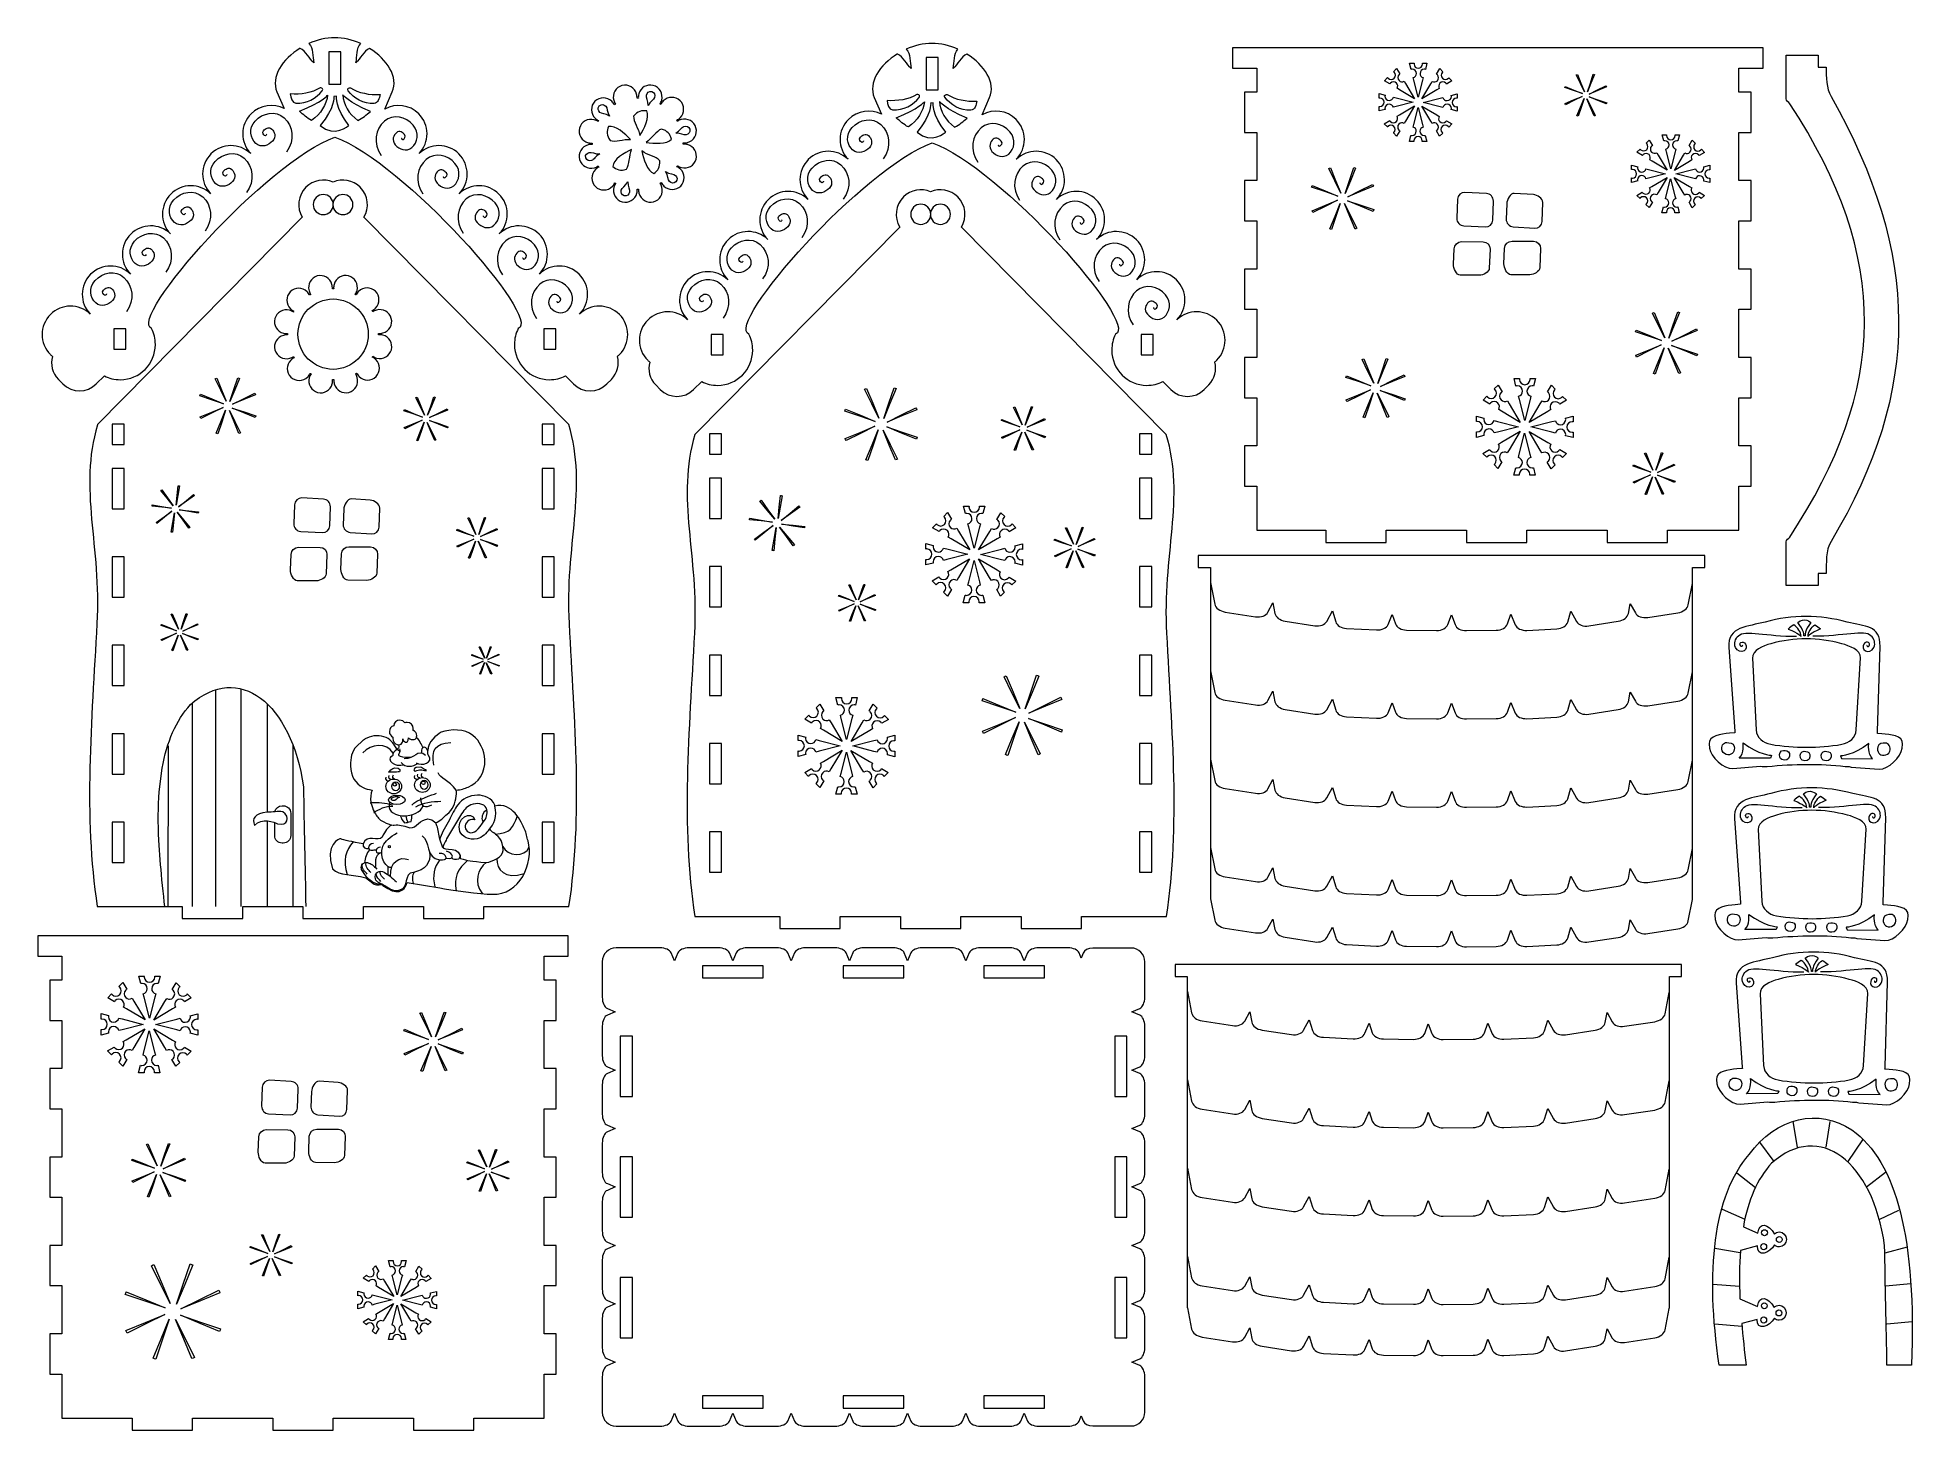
# Model space of a CAD drawing. Header units: centimetres. Extents: x -23.3 to 23.6, y -17.3 to 17.3.
import ezdxf

# ---------------------------------------------------------------- set-up
doc = ezdxf.new("R2010")
doc.units = ezdxf.units.CM
doc.header["$MEASUREMENT"] = 0
doc.layers.add('layer 1', color=7, linetype='Continuous')

msp = doc.modelspace()

# ---------------------------------------------------------------- linework, layer by layer
at = {"layer": 'layer 1', "color": 250, "lineweight": 9}
msp.add_ellipse((-15.96905, 9.94812), major_axis=(0, 0.875), ratio=1, dxfattribs=at)
at = {"layer": 'layer 1', "color": 5, "lineweight": 9}
for centre, major_axis, ratio in [((-14.46085, -1.30573), (0.19375, 0), 0.95427097), ((-14.41624, -1.3013), (0, 0.11499), 0.81841899), ((-14.43607, -1.2524), (0.0433, 0), 0.9886836), ((-13.74859, -1.26796), (0.19375, 0), 0.95427097), ((-13.70399, -1.26352), (0, 0.11499), 0.81841899), ((-13.72381, -1.21463), (0.04331, 0), 0.98845532), ((-14.38421, -1.63962), (0.20437, 0), 0.57865636), ((-14.57073, -2.80691), (0, 0.02879), 0.82667593), ((19.64347, -12.40759), (0, 0.07501), 0.94827356), ((20.01076, -12.57701), (0, 0.07501), 0.94827356), ((19.62407, -12.75549), (0, 0.07501), 0.94814025), ((19.62409, -14.58024), (0, 0.07501), 0.94827356), ((19.63831, -14.22719), (0, 0.07501), 0.94827356), ((20.00172, -14.40436), (0, 0.07501), 0.94814025)]:
    msp.add_ellipse(centre, major_axis=major_axis, ratio=ratio, dxfattribs=at)
at = {"layer": 'layer 1', "lineweight": 9}
for points, knots in [([(-15.93105, 17.32462), (-15.71179, 17.32462), (-15.48829, 17.26908), (-15.28372, 17.17655), (-15.28372, 17.17655), (-15.39669, 17.06354), (-15.36351, 16.85943), (-15.40381, 16.70112), (-15.40381, 16.70112), (-15.29264, 16.80089), (-15.20699, 16.9894), (-15.06318, 17.05809), (-15.06318, 17.05809), (-14.62564, 16.7831), (-14.33872, 16.34359), (-14.49823, 15.97517), (-14.49823, 15.97517), (-14.49823, 15.97517), (-14.68277, 15.54906), (-14.68277, 15.54906), (-14.68277, 15.54906), (-14.41406, 15.69879), (-14.06838, 15.65958), (-13.84007, 15.43128), (-13.84007, 15.43128), (-13.56689, 15.1581), (-13.56439, 14.7168), (-13.83247, 14.44048), (-13.83247, 14.44048), (-13.83247, 14.44048), (-13.83227, 14.44028), (-13.83227, 14.44028), (-13.83227, 14.44028), (-13.55594, 14.70836), (-13.11465, 14.70586), (-12.84147, 14.43268), (-12.84147, 14.43268), (-12.56829, 14.15949), (-12.56578, 13.7182), (-12.83386, 13.44188), (-12.83386, 13.44188), (-12.83386, 13.44188), (-12.83366, 13.44168), (-12.83366, 13.44168), (-12.83366, 13.44168), (-12.55734, 13.70976), (-12.11605, 13.70725), (-11.84286, 13.43407), (-11.84286, 13.43407), (-11.56968, 13.16089), (-11.56718, 12.7196), (-11.83526, 12.44327), (-11.83526, 12.44327), (-11.83526, 12.44327), (-11.83506, 12.44307), (-11.83506, 12.44307), (-11.83506, 12.44307), (-11.55874, 12.71115), (-11.11744, 12.70865), (-10.84426, 12.43547), (-10.84426, 12.43547), (-10.57108, 12.16228), (-10.56857, 11.72099), (-10.83665, 11.44467), (-10.83665, 11.44467), (-10.83665, 11.44467), (-10.83645, 11.44447), (-10.83645, 11.44447), (-10.83645, 11.44447), (-10.56013, 11.71255), (-10.11884, 11.71005), (-9.84566, 11.43686), (-9.84566, 11.43686), (-9.57247, 11.16368), (-9.56997, 10.72239), (-9.83805, 10.44606), (-9.83805, 10.44606), (-9.83805, 10.44606), (-9.83785, 10.44587), (-9.83785, 10.44587), (-9.83785, 10.44587), (-9.56153, 10.71394), (-9.12023, 10.71144), (-8.84705, 10.43826), (-8.84705, 10.43826), (-8.57129, 10.1625), (-8.57129, 9.71541), (-8.84705, 9.43965), (-8.84705, 9.43965), (-8.86274, 9.42396), (-8.87902, 9.4092), (-8.89576, 9.3953), (-8.89576, 9.3953), (-8.84191, 9.1983), (-8.89195, 8.97818), (-9.04595, 8.82419), (-9.04595, 8.82419), (-9.04595, 8.82419), (-9.15911, 8.71102), (-9.15911, 8.71102), (-9.15911, 8.71102), (-9.3873, 8.48283), (-9.7607, 8.48283), (-9.98889, 8.71102), (-9.98889, 8.71102), (-9.98889, 8.71102), (-10.18926, 8.91139), (-10.18926, 8.91139), (-10.18926, 8.91139), (-10.30834, 8.85), (-10.4433, 8.81537), (-10.5863, 8.81537), (-10.5863, 8.81537), (-11.06772, 8.81537), (-11.458, 9.20791), (-11.458, 9.69213), (-11.458, 9.69213), (-11.458, 9.83415), (-11.42439, 9.96827), (-11.36479, 10.08692), (-11.36479, 10.08692), (-10.7448, 10.32816), (-14.24209, 14.25851), (-15.92505, 14.84823), (-15.92505, 14.84823), (-17.60796, 14.25865), (-21.10543, 10.32813), (-20.48543, 10.08688), (-20.48543, 10.08688), (-20.42583, 9.96823), (-20.39222, 9.83411), (-20.39222, 9.69209), (-20.39222, 9.69209), (-20.39222, 9.20787), (-20.7825, 8.81533), (-21.26392, 8.81533), (-21.26392, 8.81533), (-21.40692, 8.81533), (-21.54188, 8.84996), (-21.66096, 8.91135), (-21.66096, 8.91135), (-21.66096, 8.91135), (-21.86133, 8.71098), (-21.86133, 8.71098), (-21.86133, 8.71098), (-22.08952, 8.48279), (-22.46292, 8.48279), (-22.69111, 8.71098), (-22.69111, 8.71098), (-22.69111, 8.71098), (-22.80427, 8.82415), (-22.80427, 8.82415), (-22.80427, 8.82415), (-22.95827, 8.97814), (-23.00831, 9.19826), (-22.95446, 9.39526), (-22.95446, 9.39526), (-22.9712, 9.40916), (-22.98748, 9.42392), (-23.00317, 9.43961), (-23.00317, 9.43961), (-23.27893, 9.71537), (-23.27893, 10.16246), (-23.00317, 10.43822), (-23.00317, 10.43822), (-22.72999, 10.7114), (-22.28869, 10.7139), (-22.01237, 10.44583), (-22.01237, 10.44583), (-22.01237, 10.44583), (-22.01217, 10.44602), (-22.01217, 10.44602), (-22.01217, 10.44602), (-22.28025, 10.72235), (-22.27775, 11.16364), (-22.00456, 11.43682), (-22.00456, 11.43682), (-21.73138, 11.71001), (-21.29009, 11.71251), (-21.01377, 11.44443), (-21.01377, 11.44443), (-21.01377, 11.44443), (-21.01357, 11.44463), (-21.01357, 11.44463), (-21.01357, 11.44463), (-21.28165, 11.72095), (-21.27914, 12.16224), (-21.00596, 12.43543), (-21.00596, 12.43543), (-20.73278, 12.70861), (-20.29148, 12.71111), (-20.01516, 12.44303), (-20.01516, 12.44303), (-20.01516, 12.44303), (-20.01496, 12.44323), (-20.01496, 12.44323), (-20.01496, 12.44323), (-20.28304, 12.71956), (-20.28054, 13.16085), (-20.00736, 13.43403), (-20.00736, 13.43403), (-19.73417, 13.70721), (-19.29288, 13.70972), (-19.01656, 13.44164), (-19.01656, 13.44164), (-19.01656, 13.44164), (-19.01636, 13.44184), (-19.01636, 13.44184), (-19.01636, 13.44184), (-19.28444, 13.71816), (-19.28193, 14.15945), (-19.00875, 14.43264), (-19.00875, 14.43264), (-18.73557, 14.70582), (-18.29428, 14.70832), (-18.01795, 14.44024), (-18.01795, 14.44024), (-18.01795, 14.44024), (-18.01775, 14.44044), (-18.01775, 14.44044), (-18.01775, 14.44044), (-18.28583, 14.71676), (-18.28333, 15.15806), (-18.01015, 15.43124), (-18.01015, 15.43124), (-17.78698, 15.6544), (-17.45165, 15.6969), (-17.18569, 15.55885), (-17.18569, 15.55885), (-17.18569, 15.55885), (-17.366, 15.97515), (-17.366, 15.97515), (-17.366, 15.97515), (-17.52595, 16.34446), (-17.23288, 16.78762), (-16.7901, 17.06274), (-16.7901, 17.06274), (-16.7901, 17.06274), (-16.78953, 17.05813), (-16.78953, 17.05813), (-16.78953, 17.05813), (-16.64566, 16.98947), (-16.56001, 16.80091), (-16.44882, 16.70112), (-16.44882, 16.70112), (-16.48927, 16.86002), (-16.45567, 17.06509), (-16.57017, 17.17784), (-16.57017, 17.17784), (-16.57017, 17.17784), (-16.57245, 17.17866), (-16.57245, 17.17866), (-16.57245, 17.17866), (-16.36928, 17.26994), (-16.14791, 17.32462), (-15.93105, 17.32462)], [0, 0, 0, 0, 0.01538462, 0.01538462, 0.01538462, 0.01538462, 0.03076923, 0.03076923, 0.03076923, 0.03076923, 0.04615385, 0.04615385, 0.04615385, 0.04615385, 0.06153846, 0.06153846, 0.06153846, 0.06153846, 0.07692308, 0.07692308, 0.07692308, 0.07692308, 0.09230769, 0.09230769, 0.09230769, 0.09230769, 0.10769231, 0.10769231, 0.10769231, 0.10769231, 0.12307692, 0.12307692, 0.12307692, 0.12307692, 0.13846154, 0.13846154, 0.13846154, 0.13846154, 0.15384615, 0.15384615, 0.15384615, 0.15384615, 0.16923077, 0.16923077, 0.16923077, 0.16923077, 0.18461538, 0.18461538, 0.18461538, 0.18461538, 0.2, 0.2, 0.2, 0.2, 0.21538462, 0.21538462, 0.21538462, 0.21538462, 0.23076923, 0.23076923, 0.23076923, 0.23076923, 0.24615385, 0.24615385, 0.24615385, 0.24615385, 0.26153846, 0.26153846, 0.26153846, 0.26153846, 0.27692308, 0.27692308, 0.27692308, 0.27692308, 0.29230769, 0.29230769, 0.29230769, 0.29230769, 0.30769231, 0.30769231, 0.30769231, 0.30769231, 0.32307692, 0.32307692, 0.32307692, 0.32307692, 0.33846154, 0.33846154, 0.33846154, 0.33846154, 0.35384615, 0.35384615, 0.35384615, 0.35384615, 0.36923077, 0.36923077, 0.36923077, 0.36923077, 0.38461538, 0.38461538, 0.38461538, 0.38461538, 0.4, 0.4, 0.4, 0.4, 0.41538462, 0.41538462, 0.41538462, 0.41538462, 0.43076923, 0.43076923, 0.43076923, 0.43076923, 0.44615385, 0.44615385, 0.44615385, 0.44615385, 0.46153846, 0.46153846, 0.46153846, 0.46153846, 0.47692308, 0.47692308, 0.47692308, 0.47692308, 0.49230769, 0.49230769, 0.49230769, 0.49230769, 0.50769231, 0.50769231, 0.50769231, 0.50769231, 0.52307692, 0.52307692, 0.52307692, 0.52307692, 0.53846154, 0.53846154, 0.53846154, 0.53846154, 0.55384615, 0.55384615, 0.55384615, 0.55384615, 0.56923077, 0.56923077, 0.56923077, 0.56923077, 0.58461538, 0.58461538, 0.58461538, 0.58461538, 0.6, 0.6, 0.6, 0.6, 0.61538462, 0.61538462, 0.61538462, 0.61538462, 0.63076923, 0.63076923, 0.63076923, 0.63076923, 0.64615385, 0.64615385, 0.64615385, 0.64615385, 0.66153846, 0.66153846, 0.66153846, 0.66153846, 0.67692308, 0.67692308, 0.67692308, 0.67692308, 0.69230769, 0.69230769, 0.69230769, 0.69230769, 0.70769231, 0.70769231, 0.70769231, 0.70769231, 0.72307692, 0.72307692, 0.72307692, 0.72307692, 0.73846154, 0.73846154, 0.73846154, 0.73846154, 0.75384615, 0.75384615, 0.75384615, 0.75384615, 0.76923077, 0.76923077, 0.76923077, 0.76923077, 0.78461538, 0.78461538, 0.78461538, 0.78461538, 0.8, 0.8, 0.8, 0.8, 0.81538462, 0.81538462, 0.81538462, 0.81538462, 0.83076923, 0.83076923, 0.83076923, 0.83076923, 0.84615385, 0.84615385, 0.84615385, 0.84615385, 0.86153846, 0.86153846, 0.86153846, 0.86153846, 0.87692308, 0.87692308, 0.87692308, 0.87692308, 0.89230769, 0.89230769, 0.89230769, 0.89230769, 0.90769231, 0.90769231, 0.90769231, 0.90769231, 0.92307692, 0.92307692, 0.92307692, 0.92307692, 0.93846154, 0.93846154, 0.93846154, 0.93846154, 0.95384615, 0.95384615, 0.95384615, 0.95384615, 0.96923077, 0.96923077, 0.96923077, 0.96923077, 1, 1, 1, 1]), ([(-16.07553, 16.97524), (-16.07553, 16.97524), (-15.77553, 16.97524), (-15.77553, 16.97524), (-15.77553, 16.97524), (-15.77553, 16.97524), (-15.77553, 16.17124), (-15.77553, 16.17124), (-15.77553, 16.17124), (-15.77553, 16.17124), (-16.07553, 16.17124), (-16.07553, 16.17124), (-16.07553, 16.17124), (-16.07553, 16.17124), (-16.07553, 16.97524), (-16.07553, 16.97524)], [0, 0, 0, 0, 0.2, 0.2, 0.2, 0.2, 0.4, 0.4, 0.4, 0.4, 0.6, 0.6, 0.6, 0.6, 1, 1, 1, 1]), ([(-1.06985, 17.1839), (-0.85059, 17.1839), (-0.62709, 17.12836), (-0.42252, 17.03583), (-0.42252, 17.03583), (-0.53549, 16.92282), (-0.50231, 16.71871), (-0.54261, 16.5604), (-0.54261, 16.5604), (-0.43144, 16.66017), (-0.34579, 16.84868), (-0.20198, 16.91737), (-0.20198, 16.91737), (0.23556, 16.64238), (0.52248, 16.20287), (0.36297, 15.83445), (0.36297, 15.83445), (0.36297, 15.83445), (0.17843, 15.40834), (0.17843, 15.40834), (0.17843, 15.40834), (0.44714, 15.55807), (0.79282, 15.51886), (1.02113, 15.29056), (1.02113, 15.29056), (1.29431, 15.01738), (1.29681, 14.57608), (1.02873, 14.29976), (1.02873, 14.29976), (1.02873, 14.29976), (1.02893, 14.29956), (1.02893, 14.29956), (1.02893, 14.29956), (1.30526, 14.56764), (1.74655, 14.56514), (2.01973, 14.29196), (2.01973, 14.29196), (2.29291, 14.01877), (2.29542, 13.57748), (2.02734, 13.30116), (2.02734, 13.30116), (2.02734, 13.30116), (2.02754, 13.30096), (2.02754, 13.30096), (2.02754, 13.30096), (2.30386, 13.56904), (2.74515, 13.56653), (3.01834, 13.29335), (3.01834, 13.29335), (3.29152, 13.02017), (3.29402, 12.57888), (3.02594, 12.30255), (3.02594, 12.30255), (3.02594, 12.30255), (3.02614, 12.30235), (3.02614, 12.30235), (3.02614, 12.30235), (3.30246, 12.57043), (3.74376, 12.56793), (4.01694, 12.29475), (4.01694, 12.29475), (4.29012, 12.02156), (4.29263, 11.58027), (4.02455, 11.30395), (4.02455, 11.30395), (4.02455, 11.30395), (4.02475, 11.30375), (4.02475, 11.30375), (4.02475, 11.30375), (4.30107, 11.57183), (4.74236, 11.56933), (5.01554, 11.29614), (5.01554, 11.29614), (5.28873, 11.02296), (5.29123, 10.58167), (5.02315, 10.30534), (5.02315, 10.30534), (5.02315, 10.30534), (5.02335, 10.30515), (5.02335, 10.30515), (5.02335, 10.30515), (5.29967, 10.57322), (5.74097, 10.57072), (6.01415, 10.29754), (6.01415, 10.29754), (6.28991, 10.02178), (6.28991, 9.57469), (6.01415, 9.29893), (6.01415, 9.29893), (5.99846, 9.28324), (5.98218, 9.26848), (5.96544, 9.25458), (5.96544, 9.25458), (6.01929, 9.05758), (5.96925, 8.83746), (5.81525, 8.68347), (5.81525, 8.68347), (5.81525, 8.68347), (5.70209, 8.5703), (5.70209, 8.5703), (5.70209, 8.5703), (5.4739, 8.34211), (5.1005, 8.34211), (4.87231, 8.5703), (4.87231, 8.5703), (4.87231, 8.5703), (4.67194, 8.77067), (4.67194, 8.77067), (4.67194, 8.77067), (4.55286, 8.70928), (4.4179, 8.67465), (4.2749, 8.67465), (4.2749, 8.67465), (3.79348, 8.67465), (3.4032, 9.06719), (3.4032, 9.55141), (3.4032, 9.55141), (3.4032, 9.69343), (3.43681, 9.82755), (3.49641, 9.9462), (3.49641, 9.9462), (4.1164, 10.18744), (0.61911, 14.11779), (-1.06385, 14.70751), (-1.06385, 14.70751), (-2.74676, 14.11793), (-6.24423, 10.18741), (-5.62423, 9.94616), (-5.62423, 9.94616), (-5.56463, 9.82751), (-5.53102, 9.69339), (-5.53102, 9.55137), (-5.53102, 9.55137), (-5.53102, 9.06715), (-5.9213, 8.67461), (-6.40272, 8.67461), (-6.40272, 8.67461), (-6.54572, 8.67461), (-6.68068, 8.70924), (-6.79976, 8.77063), (-6.79976, 8.77063), (-6.79976, 8.77063), (-7.00013, 8.57026), (-7.00013, 8.57026), (-7.00013, 8.57026), (-7.22832, 8.34207), (-7.60172, 8.34207), (-7.82991, 8.57026), (-7.82991, 8.57026), (-7.82991, 8.57026), (-7.94307, 8.68343), (-7.94307, 8.68343), (-7.94307, 8.68343), (-8.09707, 8.83742), (-8.14711, 9.05754), (-8.09326, 9.25454), (-8.09326, 9.25454), (-8.11, 9.26844), (-8.12628, 9.2832), (-8.14197, 9.29889), (-8.14197, 9.29889), (-8.41773, 9.57465), (-8.41773, 10.02174), (-8.14197, 10.2975), (-8.14197, 10.2975), (-7.86879, 10.57068), (-7.42749, 10.57318), (-7.15117, 10.30511), (-7.15117, 10.30511), (-7.15117, 10.30511), (-7.15097, 10.3053), (-7.15097, 10.3053), (-7.15097, 10.3053), (-7.41905, 10.58163), (-7.41655, 11.02292), (-7.14336, 11.2961), (-7.14336, 11.2961), (-6.87018, 11.56929), (-6.42889, 11.57179), (-6.15257, 11.30371), (-6.15257, 11.30371), (-6.15257, 11.30371), (-6.15237, 11.30391), (-6.15237, 11.30391), (-6.15237, 11.30391), (-6.42045, 11.58023), (-6.41794, 12.02152), (-6.14476, 12.29471), (-6.14476, 12.29471), (-5.87158, 12.56789), (-5.43028, 12.57039), (-5.15396, 12.30231), (-5.15396, 12.30231), (-5.15396, 12.30231), (-5.15376, 12.30251), (-5.15376, 12.30251), (-5.15376, 12.30251), (-5.42184, 12.57884), (-5.41934, 13.02013), (-5.14616, 13.29331), (-5.14616, 13.29331), (-4.87297, 13.56649), (-4.43168, 13.569), (-4.15536, 13.30092), (-4.15536, 13.30092), (-4.15536, 13.30092), (-4.15516, 13.30112), (-4.15516, 13.30112), (-4.15516, 13.30112), (-4.42324, 13.57744), (-4.42073, 14.01873), (-4.14755, 14.29192), (-4.14755, 14.29192), (-3.87437, 14.5651), (-3.43308, 14.5676), (-3.15675, 14.29952), (-3.15675, 14.29952), (-3.15675, 14.29952), (-3.15655, 14.29972), (-3.15655, 14.29972), (-3.15655, 14.29972), (-3.42463, 14.57604), (-3.42213, 15.01734), (-3.14895, 15.29052), (-3.14895, 15.29052), (-2.92578, 15.51368), (-2.59045, 15.55618), (-2.32449, 15.41813), (-2.32449, 15.41813), (-2.32449, 15.41813), (-2.5048, 15.83443), (-2.5048, 15.83443), (-2.5048, 15.83443), (-2.66475, 16.20374), (-2.37168, 16.6469), (-1.9289, 16.92202), (-1.9289, 16.92202), (-1.9289, 16.92202), (-1.92833, 16.91741), (-1.92833, 16.91741), (-1.92833, 16.91741), (-1.78446, 16.84875), (-1.69881, 16.66019), (-1.58762, 16.5604), (-1.58762, 16.5604), (-1.62807, 16.7193), (-1.59447, 16.92437), (-1.70897, 17.03712), (-1.70897, 17.03712), (-1.70897, 17.03712), (-1.71125, 17.03794), (-1.71125, 17.03794), (-1.71125, 17.03794), (-1.50808, 17.12922), (-1.28671, 17.1839), (-1.06985, 17.1839)], [0, 0, 0, 0, 0.01538462, 0.01538462, 0.01538462, 0.01538462, 0.03076923, 0.03076923, 0.03076923, 0.03076923, 0.04615385, 0.04615385, 0.04615385, 0.04615385, 0.06153846, 0.06153846, 0.06153846, 0.06153846, 0.07692308, 0.07692308, 0.07692308, 0.07692308, 0.09230769, 0.09230769, 0.09230769, 0.09230769, 0.10769231, 0.10769231, 0.10769231, 0.10769231, 0.12307692, 0.12307692, 0.12307692, 0.12307692, 0.13846154, 0.13846154, 0.13846154, 0.13846154, 0.15384615, 0.15384615, 0.15384615, 0.15384615, 0.16923077, 0.16923077, 0.16923077, 0.16923077, 0.18461538, 0.18461538, 0.18461538, 0.18461538, 0.2, 0.2, 0.2, 0.2, 0.21538462, 0.21538462, 0.21538462, 0.21538462, 0.23076923, 0.23076923, 0.23076923, 0.23076923, 0.24615385, 0.24615385, 0.24615385, 0.24615385, 0.26153846, 0.26153846, 0.26153846, 0.26153846, 0.27692308, 0.27692308, 0.27692308, 0.27692308, 0.29230769, 0.29230769, 0.29230769, 0.29230769, 0.30769231, 0.30769231, 0.30769231, 0.30769231, 0.32307692, 0.32307692, 0.32307692, 0.32307692, 0.33846154, 0.33846154, 0.33846154, 0.33846154, 0.35384615, 0.35384615, 0.35384615, 0.35384615, 0.36923077, 0.36923077, 0.36923077, 0.36923077, 0.38461538, 0.38461538, 0.38461538, 0.38461538, 0.4, 0.4, 0.4, 0.4, 0.41538462, 0.41538462, 0.41538462, 0.41538462, 0.43076923, 0.43076923, 0.43076923, 0.43076923, 0.44615385, 0.44615385, 0.44615385, 0.44615385, 0.46153846, 0.46153846, 0.46153846, 0.46153846, 0.47692308, 0.47692308, 0.47692308, 0.47692308, 0.49230769, 0.49230769, 0.49230769, 0.49230769, 0.50769231, 0.50769231, 0.50769231, 0.50769231, 0.52307692, 0.52307692, 0.52307692, 0.52307692, 0.53846154, 0.53846154, 0.53846154, 0.53846154, 0.55384615, 0.55384615, 0.55384615, 0.55384615, 0.56923077, 0.56923077, 0.56923077, 0.56923077, 0.58461538, 0.58461538, 0.58461538, 0.58461538, 0.6, 0.6, 0.6, 0.6, 0.61538462, 0.61538462, 0.61538462, 0.61538462, 0.63076923, 0.63076923, 0.63076923, 0.63076923, 0.64615385, 0.64615385, 0.64615385, 0.64615385, 0.66153846, 0.66153846, 0.66153846, 0.66153846, 0.67692308, 0.67692308, 0.67692308, 0.67692308, 0.69230769, 0.69230769, 0.69230769, 0.69230769, 0.70769231, 0.70769231, 0.70769231, 0.70769231, 0.72307692, 0.72307692, 0.72307692, 0.72307692, 0.73846154, 0.73846154, 0.73846154, 0.73846154, 0.75384615, 0.75384615, 0.75384615, 0.75384615, 0.76923077, 0.76923077, 0.76923077, 0.76923077, 0.78461538, 0.78461538, 0.78461538, 0.78461538, 0.8, 0.8, 0.8, 0.8, 0.81538462, 0.81538462, 0.81538462, 0.81538462, 0.83076923, 0.83076923, 0.83076923, 0.83076923, 0.84615385, 0.84615385, 0.84615385, 0.84615385, 0.86153846, 0.86153846, 0.86153846, 0.86153846, 0.87692308, 0.87692308, 0.87692308, 0.87692308, 0.89230769, 0.89230769, 0.89230769, 0.89230769, 0.90769231, 0.90769231, 0.90769231, 0.90769231, 0.92307692, 0.92307692, 0.92307692, 0.92307692, 0.93846154, 0.93846154, 0.93846154, 0.93846154, 0.95384615, 0.95384615, 0.95384615, 0.95384615, 0.96923077, 0.96923077, 0.96923077, 0.96923077, 1, 1, 1, 1]), ([(-1.21433, 16.83452), (-1.21433, 16.83452), (-0.91433, 16.83452), (-0.91433, 16.83452), (-0.91433, 16.83452), (-0.91433, 16.83452), (-0.91433, 16.03052), (-0.91433, 16.03052), (-0.91433, 16.03052), (-0.91433, 16.03052), (-1.21433, 16.03052), (-1.21433, 16.03052), (-1.21433, 16.03052), (-1.21433, 16.03052), (-1.21433, 16.83452), (-1.21433, 16.83452)], [0, 0, 0, 0, 0.2, 0.2, 0.2, 0.2, 0.4, 0.4, 0.4, 0.4, 0.6, 0.6, 0.6, 0.6, 1, 1, 1, 1]), ([(-7.83894, 15.67609), (-7.83135, 15.67184), (-7.82381, 15.66755), (-7.81632, 15.66313), (-7.81632, 15.66313), (-7.80198, 15.69434), (-7.78204, 15.72366), (-7.75647, 15.74957), (-7.75647, 15.74957), (-7.6401, 15.8675), (-7.45153, 15.87015), (-7.33527, 15.75542), (-7.33527, 15.75542), (-7.21901, 15.64072), (-7.21911, 15.45212), (-7.33549, 15.33418), (-7.33549, 15.33418), (-7.36123, 15.30808), (-7.39053, 15.28765), (-7.42178, 15.27286), (-7.42178, 15.27286), (-7.41586, 15.26305), (-7.41009, 15.25313), (-7.40447, 15.24315), (-7.40447, 15.24315), (-7.3763, 15.26306), (-7.34418, 15.27851), (-7.30888, 15.28811), (-7.30888, 15.28811), (-7.14901, 15.33166), (-6.98464, 15.23921), (-6.94172, 15.08161), (-6.94172, 15.08161), (-6.89882, 14.92402), (-6.99362, 14.76102), (-7.15349, 14.71747), (-7.15349, 14.71747), (-7.18881, 14.70786), (-7.22436, 14.7049), (-7.25876, 14.70778), (-7.25876, 14.70778), (-7.25857, 14.69661), (-7.25855, 14.68544), (-7.25869, 14.67424), (-7.25869, 14.67424), (-7.22437, 14.67732), (-7.18891, 14.67454), (-7.15361, 14.66516), (-7.15361, 14.66516), (-6.99347, 14.62262), (-6.89766, 14.46019), (-6.93961, 14.30233), (-6.93961, 14.30233), (-6.98153, 14.14449), (-7.14534, 14.05105), (-7.30547, 14.09357), (-7.30547, 14.09357), (-7.34089, 14.10299), (-7.37313, 14.11826), (-7.40146, 14.13804), (-7.40146, 14.13804), (-7.40569, 14.13043), (-7.41, 14.12289), (-7.41439, 14.11539), (-7.41439, 14.11539), (-7.38307, 14.10104), (-7.35363, 14.08103), (-7.32763, 14.05537), (-7.32763, 14.05537), (-7.20969, 13.93899), (-7.20706, 13.75043), (-7.32177, 13.63416), (-7.32177, 13.63416), (-7.43648, 13.51791), (-7.62506, 13.51802), (-7.74301, 13.63439), (-7.74301, 13.63439), (-7.76911, 13.66013), (-7.78956, 13.68942), (-7.80433, 13.72067), (-7.80433, 13.72067), (-7.81414, 13.71474), (-7.82406, 13.70898), (-7.83404, 13.70335), (-7.83404, 13.70335), (-7.81412, 13.67518), (-7.79867, 13.64305), (-7.78907, 13.60776), (-7.78907, 13.60776), (-7.74554, 13.44789), (-7.83798, 13.28352), (-7.99556, 13.2406), (-7.99556, 13.2406), (-8.15316, 13.19769), (-8.31618, 13.29252), (-8.35972, 13.45237), (-8.35972, 13.45237), (-8.3693, 13.48756), (-8.37228, 13.52297), (-8.36944, 13.55727), (-8.36944, 13.55727), (-8.38056, 13.55707), (-8.39172, 13.55704), (-8.4029, 13.55718), (-8.4029, 13.55718), (-8.39988, 13.52298), (-8.40267, 13.48764), (-8.41202, 13.45249), (-8.41202, 13.45249), (-8.45457, 13.29235), (-8.61701, 13.19655), (-8.77483, 13.23848), (-8.77483, 13.23848), (-8.93267, 13.28043), (-9.02613, 13.44422), (-8.98359, 13.60434), (-8.98359, 13.60434), (-8.97425, 13.63952), (-8.95911, 13.67159), (-8.93951, 13.69979), (-8.93951, 13.69979), (-8.9471, 13.70401), (-8.95462, 13.7083), (-8.9621, 13.71266), (-8.9621, 13.71266), (-8.97647, 13.68149), (-8.99643, 13.65219), (-9.02203, 13.62631), (-9.02203, 13.62631), (-9.13851, 13.50848), (-9.32709, 13.50602), (-9.44324, 13.62084), (-9.44324, 13.62084), (-9.55938, 13.73565), (-9.55913, 13.92422), (-9.44264, 14.04207), (-9.44264, 14.04207), (-9.41713, 14.06789), (-9.38816, 14.08816), (-9.35722, 14.10289), (-9.35722, 14.10289), (-9.36313, 14.11266), (-9.36888, 14.12251), (-9.3745, 14.13246), (-9.3745, 14.13246), (-9.40258, 14.11271), (-9.43457, 14.0974), (-9.46971, 14.08787), (-9.46971, 14.08787), (-9.62963, 14.04447), (-9.79391, 14.13708), (-9.83666, 14.29471), (-9.83666, 14.29471), (-9.87944, 14.45233), (-9.78449, 14.61525), (-9.62457, 14.65864), (-9.62457, 14.65864), (-9.58969, 14.66811), (-9.55461, 14.6711), (-9.52061, 14.66836), (-9.52061, 14.66836), (-9.52082, 14.67945), (-9.52084, 14.69057), (-9.5207, 14.70172), (-9.5207, 14.70172), (-9.55476, 14.69878), (-9.58996, 14.70162), (-9.62498, 14.71096), (-9.62498, 14.71096), (-9.78509, 14.75366), (-9.88074, 14.91617), (-9.83866, 15.07398), (-9.83866, 15.07398), (-9.79658, 15.23178), (-9.6327, 15.32509), (-9.4726, 15.28239), (-9.4726, 15.28239), (-9.43766, 15.27307), (-9.40579, 15.25803), (-9.37777, 15.23862), (-9.37777, 15.23862), (-9.37355, 15.24619), (-9.36925, 15.25371), (-9.36487, 15.26117), (-9.36487, 15.26117), (-9.39592, 15.27553), (-9.42509, 15.29545), (-9.45087, 15.32093), (-9.45087, 15.32093), (-9.5687, 15.4374), (-9.57117, 15.62597), (-9.45636, 15.74213), (-9.45636, 15.74213), (-9.34155, 15.85828), (-9.15296, 15.85802), (-9.03512, 15.74155), (-9.03512, 15.74155), (-9.00931, 15.71602), (-8.98904, 15.68705), (-8.97431, 15.65613), (-8.97431, 15.65613), (-8.96455, 15.66201), (-8.95469, 15.66774), (-8.94473, 15.67336), (-8.94473, 15.67336), (-8.96448, 15.70145), (-8.97979, 15.73344), (-8.98932, 15.76858), (-8.98932, 15.76858), (-9.0327, 15.92851), (-8.94011, 16.09279), (-8.78248, 16.13556), (-8.78248, 16.13556), (-8.62486, 16.17832), (-8.46193, 16.08336), (-8.41854, 15.92345), (-8.41854, 15.92345), (-8.40904, 15.88845), (-8.40607, 15.85323), (-8.40886, 15.81912), (-8.40886, 15.81912), (-8.39773, 15.81929), (-8.38659, 15.8193), (-8.37543, 15.81917), (-8.37543, 15.81917), (-8.3784, 15.85336), (-8.3756, 15.88869), (-8.36622, 15.92386), (-8.36622, 15.92386), (-8.32352, 16.08396), (-8.16101, 16.17962), (-8.0032, 16.13754), (-8.0032, 16.13754), (-7.8454, 16.09545), (-7.75209, 15.93158), (-7.79478, 15.77147), (-7.79478, 15.77147), (-7.80416, 15.7363), (-7.81931, 15.70426), (-7.83894, 15.67609)], [0, 0, 0, 0, 0.01639344, 0.01639344, 0.01639344, 0.01639344, 0.03278689, 0.03278689, 0.03278689, 0.03278689, 0.04918033, 0.04918033, 0.04918033, 0.04918033, 0.06557377, 0.06557377, 0.06557377, 0.06557377, 0.08196721, 0.08196721, 0.08196721, 0.08196721, 0.09836066, 0.09836066, 0.09836066, 0.09836066, 0.1147541, 0.1147541, 0.1147541, 0.1147541, 0.13114754, 0.13114754, 0.13114754, 0.13114754, 0.14754098, 0.14754098, 0.14754098, 0.14754098, 0.16393443, 0.16393443, 0.16393443, 0.16393443, 0.18032787, 0.18032787, 0.18032787, 0.18032787, 0.19672131, 0.19672131, 0.19672131, 0.19672131, 0.21311475, 0.21311475, 0.21311475, 0.21311475, 0.2295082, 0.2295082, 0.2295082, 0.2295082, 0.24590164, 0.24590164, 0.24590164, 0.24590164, 0.26229508, 0.26229508, 0.26229508, 0.26229508, 0.27868852, 0.27868852, 0.27868852, 0.27868852, 0.29508197, 0.29508197, 0.29508197, 0.29508197, 0.31147541, 0.31147541, 0.31147541, 0.31147541, 0.32786885, 0.32786885, 0.32786885, 0.32786885, 0.3442623, 0.3442623, 0.3442623, 0.3442623, 0.36065574, 0.36065574, 0.36065574, 0.36065574, 0.37704918, 0.37704918, 0.37704918, 0.37704918, 0.39344262, 0.39344262, 0.39344262, 0.39344262, 0.40983607, 0.40983607, 0.40983607, 0.40983607, 0.42622951, 0.42622951, 0.42622951, 0.42622951, 0.44262295, 0.44262295, 0.44262295, 0.44262295, 0.45901639, 0.45901639, 0.45901639, 0.45901639, 0.47540984, 0.47540984, 0.47540984, 0.47540984, 0.49180328, 0.49180328, 0.49180328, 0.49180328, 0.50819672, 0.50819672, 0.50819672, 0.50819672, 0.52459016, 0.52459016, 0.52459016, 0.52459016, 0.54098361, 0.54098361, 0.54098361, 0.54098361, 0.55737705, 0.55737705, 0.55737705, 0.55737705, 0.57377049, 0.57377049, 0.57377049, 0.57377049, 0.59016393, 0.59016393, 0.59016393, 0.59016393, 0.60655738, 0.60655738, 0.60655738, 0.60655738, 0.62295082, 0.62295082, 0.62295082, 0.62295082, 0.63934426, 0.63934426, 0.63934426, 0.63934426, 0.6557377, 0.6557377, 0.6557377, 0.6557377, 0.67213115, 0.67213115, 0.67213115, 0.67213115, 0.68852459, 0.68852459, 0.68852459, 0.68852459, 0.70491803, 0.70491803, 0.70491803, 0.70491803, 0.72131148, 0.72131148, 0.72131148, 0.72131148, 0.73770492, 0.73770492, 0.73770492, 0.73770492, 0.75409836, 0.75409836, 0.75409836, 0.75409836, 0.7704918, 0.7704918, 0.7704918, 0.7704918, 0.78688525, 0.78688525, 0.78688525, 0.78688525, 0.80327869, 0.80327869, 0.80327869, 0.80327869, 0.81967213, 0.81967213, 0.81967213, 0.81967213, 0.83606557, 0.83606557, 0.83606557, 0.83606557, 0.85245902, 0.85245902, 0.85245902, 0.85245902, 0.86885246, 0.86885246, 0.86885246, 0.86885246, 0.8852459, 0.8852459, 0.8852459, 0.8852459, 0.90163934, 0.90163934, 0.90163934, 0.90163934, 0.91803279, 0.91803279, 0.91803279, 0.91803279, 0.93442623, 0.93442623, 0.93442623, 0.93442623, 0.95081967, 0.95081967, 0.95081967, 0.95081967, 0.96721311, 0.96721311, 0.96721311, 0.96721311, 1, 1, 1, 1]), ([(-8.16769, 15.50164), (-8.08634, 15.35217), (-8.23084, 15.05755), (-8.33697, 14.88963), (-8.33697, 14.88963), (-8.36599, 15.06825), (-8.50438, 15.23038), (-8.49221, 15.3752), (-8.49221, 15.3752), (-8.39663, 15.49247), (-8.28677, 15.52448), (-8.16769, 15.50164)], [0, 0, 0, 0, 0.25, 0.25, 0.25, 0.25, 0.5, 0.5, 0.5, 0.5, 1, 1, 1, 1]), ([(-9.11657, 15.11449), (-8.95105, 15.15393), (-8.70444, 14.93744), (-8.5701, 14.7911), (-8.5701, 14.7911), (-8.7501, 14.80978), (-8.94277, 14.71861), (-9.07937, 14.7682), (-9.07937, 14.7682), (-9.16758, 14.89111), (-9.16975, 15.00553), (-9.11657, 15.11449)], [0, 0, 0, 0, 0.25, 0.25, 0.25, 0.25, 0.5, 0.5, 0.5, 0.5, 1, 1, 1, 1]), ([(-7.55383, 14.80301), (-7.65949, 14.6696), (-7.98716, 14.68715), (-8.18324, 14.71901), (-8.18324, 14.71901), (-8.03026, 14.81567), (-7.9353, 15.00651), (-7.7973, 15.05206), (-7.7973, 15.05206), (-7.65196, 15.01006), (-7.57946, 14.92152), (-7.55383, 14.80301)], [0, 0, 0, 0, 0.25, 0.25, 0.25, 0.25, 0.5, 0.5, 0.5, 0.5, 1, 1, 1, 1]), ([(-9.01372, 14.12154), (-9.00184, 14.29128), (-8.72148, 14.46181), (-8.54164, 14.54621), (-8.54164, 14.54621), (-8.61333, 14.38005), (-8.58398, 14.16893), (-8.67217, 14.05342), (-8.67217, 14.05342), (-8.81584, 14.00603), (-8.92566, 14.03819), (-9.01372, 14.12154)], [0, 0, 0, 0, 0.25, 0.25, 0.25, 0.25, 0.5, 0.5, 0.5, 0.5, 1, 1, 1, 1]), ([(-7.9892, 13.94573), (-8.15112, 13.99802), (-8.24935, 14.31112), (-8.28811, 14.50595), (-8.28811, 14.50595), (-8.14402, 14.39647), (-7.93202, 14.37428), (-7.84106, 14.26094), (-7.84106, 14.26094), (-7.82956, 14.11009), (-7.88714, 14.0112), (-7.9892, 13.94573)], [0, 0, 0, 0, 0.25, 0.25, 0.25, 0.25, 0.5, 0.5, 0.5, 0.5, 1, 1, 1, 1]), ([(-1.87097, 12.61407), (-2.01339, 12.84873), (-1.98329, 13.15889), (-1.78058, 13.3616), (-1.78058, 13.3616), (-1.59784, 13.54434), (-1.32774, 13.58681), (-1.10437, 13.48905), (-1.10437, 13.48905), (-0.881, 13.58682), (-0.6109, 13.54434), (-0.42814, 13.36159), (-0.42814, 13.36159), (-0.22549, 13.15891), (-0.19537, 12.84884), (-0.3377, 12.61419), (-0.3377, 12.61419), (-0.3377, 12.61419), (4.75753, 7.45408), (4.75753, 7.45408), (4.75753, 7.45408), (5.23938, 5.88413), (4.66288, 4.42001), (4.77432, 2.50611), (4.77432, 2.50611), (4.90333, 0.03936), (5.11173, -2.26862), (4.76449, -4.53692), (4.76449, -4.53692), (4.76449, -4.53692), (2.64642, -4.5369), (2.64642, -4.5369), (2.64642, -4.5369), (2.64642, -4.5369), (2.64642, -4.83674), (2.64642, -4.83674), (2.64642, -4.83674), (2.64642, -4.83674), (1.14642, -4.83674), (1.14642, -4.83674), (1.14642, -4.83674), (1.14642, -4.83674), (1.14642, -4.5369), (1.14642, -4.5369), (1.14642, -4.5369), (1.14642, -4.5369), (-0.35358, -4.5369), (-0.35358, -4.5369), (-0.35358, -4.5369), (-0.35358, -4.5369), (-0.35358, -4.83674), (-0.35358, -4.83674), (-0.35358, -4.83674), (-0.35358, -4.83674), (-1.85358, -4.83674), (-1.85358, -4.83674), (-1.85358, -4.83674), (-1.85358, -4.83674), (-1.85358, -4.5369), (-1.85358, -4.5369), (-1.85358, -4.5369), (-1.85358, -4.5369), (-3.35358, -4.5369), (-3.35358, -4.5369), (-3.35358, -4.5369), (-3.35358, -4.5369), (-3.35358, -4.83674), (-3.35358, -4.83674), (-3.35358, -4.83674), (-3.35358, -4.83674), (-4.85358, -4.83674), (-4.85358, -4.83674), (-4.85358, -4.83674), (-4.85358, -4.83674), (-4.85358, -4.5369), (-4.85358, -4.5369), (-4.85358, -4.5369), (-4.85358, -4.5369), (-6.97113, -4.53692), (-6.97113, -4.53692), (-6.97113, -4.53692), (-7.31837, -2.26862), (-7.10997, 0.03936), (-6.98096, 2.50611), (-6.98096, 2.50611), (-6.86967, 4.41741), (-7.44439, 5.88015), (-6.96607, 7.44768), (-6.96607, 7.44768), (-6.96607, 7.44768), (-6.96608, 7.45408), (-6.96608, 7.45408), (-6.96608, 7.45408), (-6.96608, 7.45408), (-1.87097, 12.61407), (-1.87097, 12.61407)], [0, 0, 0, 0, 0.04, 0.04, 0.04, 0.04, 0.08, 0.08, 0.08, 0.08, 0.12, 0.12, 0.12, 0.12, 0.16, 0.16, 0.16, 0.16, 0.2, 0.2, 0.2, 0.2, 0.24, 0.24, 0.24, 0.24, 0.28, 0.28, 0.28, 0.28, 0.32, 0.32, 0.32, 0.32, 0.36, 0.36, 0.36, 0.36, 0.4, 0.4, 0.4, 0.4, 0.44, 0.44, 0.44, 0.44, 0.48, 0.48, 0.48, 0.48, 0.52, 0.52, 0.52, 0.52, 0.56, 0.56, 0.56, 0.56, 0.6, 0.6, 0.6, 0.6, 0.64, 0.64, 0.64, 0.64, 0.68, 0.68, 0.68, 0.68, 0.72, 0.72, 0.72, 0.72, 0.76, 0.76, 0.76, 0.76, 0.8, 0.8, 0.8, 0.8, 0.84, 0.84, 0.84, 0.84, 0.88, 0.88, 0.88, 0.88, 0.92, 0.92, 0.92, 0.92, 1, 1, 1, 1]), ([(-1.52604, 13.10705), (-1.42841, 13.20468), (-1.27012, 13.20468), (-1.17249, 13.10706), (-1.17249, 13.10706), (-1.07487, 13.00943), (-1.07487, 12.85114), (-1.1725, 12.75351), (-1.1725, 12.75351), (-1.27013, 12.65588), (-1.42842, 12.65588), (-1.52605, 12.7535), (-1.52605, 12.7535), (-1.62367, 12.85113), (-1.62367, 13.00942), (-1.52604, 13.10705)], [0, 0, 0, 0, 0.2, 0.2, 0.2, 0.2, 0.4, 0.4, 0.4, 0.4, 0.6, 0.6, 0.6, 0.6, 1, 1, 1, 1]), ([(-1.03624, 13.10705), (-0.93861, 13.20468), (-0.78032, 13.20468), (-0.68269, 13.10706), (-0.68269, 13.10706), (-0.58507, 13.00943), (-0.58507, 12.85114), (-0.6827, 12.75351), (-0.6827, 12.75351), (-0.78033, 12.65588), (-0.93862, 12.65588), (-1.03625, 12.7535), (-1.03625, 12.7535), (-1.13387, 12.85113), (-1.13387, 13.00942), (-1.03624, 13.10705)], [0, 0, 0, 0, 0.2, 0.2, 0.2, 0.2, 0.4, 0.4, 0.4, 0.4, 0.6, 0.6, 0.6, 0.6, 1, 1, 1, 1]), ([(-21.42511, 10.07972), (-21.42511, 10.07972), (-21.12511, 10.07972), (-21.12511, 10.07972), (-21.12511, 10.07972), (-21.12511, 10.07972), (-21.12511, 9.57571), (-21.12511, 9.57571), (-21.12511, 9.57571), (-21.12511, 9.57571), (-21.42511, 9.57571), (-21.42511, 9.57571), (-21.42511, 9.57571), (-21.42511, 9.57571), (-21.42511, 10.07972), (-21.42511, 10.07972)], [0, 0, 0, 0, 0.2, 0.2, 0.2, 0.2, 0.4, 0.4, 0.4, 0.4, 0.6, 0.6, 0.6, 0.6, 1, 1, 1, 1]), ([(-10.72511, 10.07972), (-10.72511, 10.07972), (-10.42511, 10.07972), (-10.42511, 10.07972), (-10.42511, 10.07972), (-10.42511, 10.07972), (-10.42511, 9.57571), (-10.42511, 9.57571), (-10.42511, 9.57571), (-10.42511, 9.57571), (-10.72511, 9.57571), (-10.72511, 9.57571), (-10.72511, 9.57571), (-10.72511, 9.57571), (-10.72511, 10.07972), (-10.72511, 10.07972)], [0, 0, 0, 0, 0.2, 0.2, 0.2, 0.2, 0.4, 0.4, 0.4, 0.4, 0.6, 0.6, 0.6, 0.6, 1, 1, 1, 1]), ([(-6.56391, 9.939), (-6.56391, 9.939), (-6.26391, 9.939), (-6.26391, 9.939), (-6.26391, 9.939), (-6.26391, 9.939), (-6.26391, 9.43499), (-6.26391, 9.43499), (-6.26391, 9.43499), (-6.26391, 9.43499), (-6.56391, 9.43499), (-6.56391, 9.43499), (-6.56391, 9.43499), (-6.56391, 9.43499), (-6.56391, 9.939), (-6.56391, 9.939)], [0, 0, 0, 0, 0.2, 0.2, 0.2, 0.2, 0.4, 0.4, 0.4, 0.4, 0.6, 0.6, 0.6, 0.6, 1, 1, 1, 1]), ([(4.13609, 9.939), (4.13609, 9.939), (4.43609, 9.939), (4.43609, 9.939), (4.43609, 9.939), (4.43609, 9.939), (4.43609, 9.43499), (4.43609, 9.43499), (4.43609, 9.43499), (4.43609, 9.43499), (4.13609, 9.43499), (4.13609, 9.43499), (4.13609, 9.43499), (4.13609, 9.43499), (4.13609, 9.939), (4.13609, 9.939)], [0, 0, 0, 0, 0.2, 0.2, 0.2, 0.2, 0.4, 0.4, 0.4, 0.4, 0.6, 0.6, 0.6, 0.6, 1, 1, 1, 1]), ([(-6.60359, 7.46508), (-6.60359, 7.46508), (-6.30359, 7.46508), (-6.30359, 7.46508), (-6.30359, 7.46508), (-6.30359, 7.46508), (-6.30359, 6.96107), (-6.30359, 6.96107), (-6.30359, 6.96107), (-6.30359, 6.96107), (-6.60359, 6.96107), (-6.60359, 6.96107), (-6.60359, 6.96107), (-6.60359, 6.96107), (-6.60359, 7.46508), (-6.60359, 7.46508)], [0, 0, 0, 0, 0.2, 0.2, 0.2, 0.2, 0.4, 0.4, 0.4, 0.4, 0.6, 0.6, 0.6, 0.6, 1, 1, 1, 1]), ([(4.09641, 7.46508), (4.09641, 7.46508), (4.39641, 7.46508), (4.39641, 7.46508), (4.39641, 7.46508), (4.39641, 7.46508), (4.39641, 6.96107), (4.39641, 6.96107), (4.39641, 6.96107), (4.39641, 6.96107), (4.09641, 6.96107), (4.09641, 6.96107), (4.09641, 6.96107), (4.09641, 6.96107), (4.09641, 7.46508), (4.09641, 7.46508)], [0, 0, 0, 0, 0.2, 0.2, 0.2, 0.2, 0.4, 0.4, 0.4, 0.4, 0.6, 0.6, 0.6, 0.6, 1, 1, 1, 1]), ([(-21.46944, 6.60746), (-21.46944, 6.60746), (-21.16944, 6.60746), (-21.16944, 6.60746), (-21.16944, 6.60746), (-21.16944, 6.60746), (-21.16944, 5.60346), (-21.16944, 5.60346), (-21.16944, 5.60346), (-21.16944, 5.60346), (-21.46944, 5.60346), (-21.46944, 5.60346), (-21.46944, 5.60346), (-21.46944, 5.60346), (-21.46944, 6.60746), (-21.46944, 6.60746)], [0, 0, 0, 0, 0.2, 0.2, 0.2, 0.2, 0.4, 0.4, 0.4, 0.4, 0.6, 0.6, 0.6, 0.6, 1, 1, 1, 1]), ([(-10.76944, 6.60746), (-10.76944, 6.60746), (-10.46944, 6.60746), (-10.46944, 6.60746), (-10.46944, 6.60746), (-10.46944, 6.60746), (-10.46944, 5.60346), (-10.46944, 5.60346), (-10.46944, 5.60346), (-10.46944, 5.60346), (-10.76944, 5.60346), (-10.76944, 5.60346), (-10.76944, 5.60346), (-10.76944, 5.60346), (-10.76944, 6.60746), (-10.76944, 6.60746)], [0, 0, 0, 0, 0.2, 0.2, 0.2, 0.2, 0.4, 0.4, 0.4, 0.4, 0.6, 0.6, 0.6, 0.6, 1, 1, 1, 1]), ([(-6.60363, 6.3651), (-6.60363, 6.3651), (-6.30363, 6.3651), (-6.30363, 6.3651), (-6.30363, 6.3651), (-6.30363, 6.3651), (-6.30363, 5.3611), (-6.30363, 5.3611), (-6.30363, 5.3611), (-6.30363, 5.3611), (-6.60363, 5.3611), (-6.60363, 5.3611), (-6.60363, 5.3611), (-6.60363, 5.3611), (-6.60363, 6.3651), (-6.60363, 6.3651)], [0, 0, 0, 0, 0.2, 0.2, 0.2, 0.2, 0.4, 0.4, 0.4, 0.4, 0.6, 0.6, 0.6, 0.6, 1, 1, 1, 1]), ([(4.09637, 6.3651), (4.09637, 6.3651), (4.39637, 6.3651), (4.39637, 6.3651), (4.39637, 6.3651), (4.39637, 6.3651), (4.39637, 5.3611), (4.39637, 5.3611), (4.39637, 5.3611), (4.39637, 5.3611), (4.09637, 5.3611), (4.09637, 5.3611), (4.09637, 5.3611), (4.09637, 5.3611), (4.09637, 6.3651), (4.09637, 6.3651)], [0, 0, 0, 0, 0.2, 0.2, 0.2, 0.2, 0.4, 0.4, 0.4, 0.4, 0.6, 0.6, 0.6, 0.6, 1, 1, 1, 1]), ([(-21.46944, 4.40746), (-21.46944, 4.40746), (-21.16944, 4.40746), (-21.16944, 4.40746), (-21.16944, 4.40746), (-21.16944, 4.40746), (-21.16944, 3.40346), (-21.16944, 3.40346), (-21.16944, 3.40346), (-21.16944, 3.40346), (-21.46944, 3.40346), (-21.46944, 3.40346), (-21.46944, 3.40346), (-21.46944, 3.40346), (-21.46944, 4.40746), (-21.46944, 4.40746)], [0, 0, 0, 0, 0.2, 0.2, 0.2, 0.2, 0.4, 0.4, 0.4, 0.4, 0.6, 0.6, 0.6, 0.6, 1, 1, 1, 1]), ([(-10.76944, 4.40746), (-10.76944, 4.40746), (-10.46944, 4.40746), (-10.46944, 4.40746), (-10.46944, 4.40746), (-10.46944, 4.40746), (-10.46944, 3.40346), (-10.46944, 3.40346), (-10.46944, 3.40346), (-10.46944, 3.40346), (-10.76944, 3.40346), (-10.76944, 3.40346), (-10.76944, 3.40346), (-10.76944, 3.40346), (-10.76944, 4.40746), (-10.76944, 4.40746)], [0, 0, 0, 0, 0.2, 0.2, 0.2, 0.2, 0.4, 0.4, 0.4, 0.4, 0.6, 0.6, 0.6, 0.6, 1, 1, 1, 1]), ([(-6.60363, 4.1651), (-6.60363, 4.1651), (-6.30363, 4.1651), (-6.30363, 4.1651), (-6.30363, 4.1651), (-6.30363, 4.1651), (-6.30363, 3.1611), (-6.30363, 3.1611), (-6.30363, 3.1611), (-6.30363, 3.1611), (-6.60363, 3.1611), (-6.60363, 3.1611), (-6.60363, 3.1611), (-6.60363, 3.1611), (-6.60363, 4.1651), (-6.60363, 4.1651)], [0, 0, 0, 0, 0.2, 0.2, 0.2, 0.2, 0.4, 0.4, 0.4, 0.4, 0.6, 0.6, 0.6, 0.6, 1, 1, 1, 1]), ([(4.09637, 4.1651), (4.09637, 4.1651), (4.39637, 4.1651), (4.39637, 4.1651), (4.39637, 4.1651), (4.39637, 4.1651), (4.39637, 3.1611), (4.39637, 3.1611), (4.39637, 3.1611), (4.39637, 3.1611), (4.09637, 3.1611), (4.09637, 3.1611), (4.09637, 3.1611), (4.09637, 3.1611), (4.09637, 4.1651), (4.09637, 4.1651)], [0, 0, 0, 0, 0.2, 0.2, 0.2, 0.2, 0.4, 0.4, 0.4, 0.4, 0.6, 0.6, 0.6, 0.6, 1, 1, 1, 1]), ([(19.66094, 2.78546), (20.33763, 2.97069), (21.02121, 2.96823), (21.69818, 2.78605), (21.69818, 2.78605), (22.13218, 2.66926), (22.5331, 2.72176), (22.51775, 2.17912), (22.51775, 2.17912), (22.51775, 2.17912), (22.458, 0.06888), (22.458, 0.06888), (22.458, 0.06888), (22.45747, 0.05019), (22.45634, 0.03153), (22.45473, 0.0129), (22.45473, 0.0129), (22.45473, 0.0129), (22.56383, 0.00479), (22.56383, 0.00479), (22.56383, 0.00479), (22.77723, -0.01109), (23.08978, -0.03821), (23.07391, -0.25163), (23.07391, -0.25163), (23.07391, -0.25163), (23.06632, -0.35374), (23.06632, -0.35374), (23.06632, -0.35374), (23.05045, -0.56716), (22.71191, -0.88925), (22.49853, -0.87338), (22.49853, -0.87338), (22.49853, -0.87338), (21.80286, -0.82165), (21.80286, -0.82165), (21.80286, -0.82165), (21.77818, -0.81982), (21.7597, -0.81607), (21.74621, -0.81058), (21.74621, -0.81058), (21.71465, -0.81214), (21.68255, -0.81111), (21.65, -0.80718), (21.65, -0.80718), (21.02729, -0.73192), (20.37571, -0.74511), (19.71266, -0.80742), (19.71266, -0.80742), (19.65389, -0.81294), (19.597, -0.80958), (19.54239, -0.79863), (19.54239, -0.79863), (19.54239, -0.79863), (18.85099, -0.86031), (18.85099, -0.86031), (18.85099, -0.86031), (18.63786, -0.87932), (18.29461, -0.56226), (18.27559, -0.34909), (18.27559, -0.34909), (18.27559, -0.34909), (18.2665, -0.24711), (18.2665, -0.24711), (18.2665, -0.24711), (18.24748, -0.03394), (18.55959, -0.00222), (18.77275, 0.0168), (18.77275, 0.0168), (18.77275, 0.0168), (18.90716, 0.02879), (18.90716, 0.02879), (18.90716, 0.02879), (18.90548, 0.04369), (18.9041, 0.05863), (18.90302, 0.07359), (18.90302, 0.07359), (18.90302, 0.07359), (18.75327, 2.15368), (18.75327, 2.15368), (18.75327, 2.15368), (18.71525, 2.682), (19.23141, 2.6679), (19.66094, 2.78546)], [0, 0, 0, 0, 0.04545455, 0.04545455, 0.04545455, 0.04545455, 0.09090909, 0.09090909, 0.09090909, 0.09090909, 0.13636364, 0.13636364, 0.13636364, 0.13636364, 0.18181818, 0.18181818, 0.18181818, 0.18181818, 0.22727273, 0.22727273, 0.22727273, 0.22727273, 0.27272727, 0.27272727, 0.27272727, 0.27272727, 0.31818182, 0.31818182, 0.31818182, 0.31818182, 0.36363636, 0.36363636, 0.36363636, 0.36363636, 0.40909091, 0.40909091, 0.40909091, 0.40909091, 0.45454545, 0.45454545, 0.45454545, 0.45454545, 0.5, 0.5, 0.5, 0.5, 0.54545455, 0.54545455, 0.54545455, 0.54545455, 0.59090909, 0.59090909, 0.59090909, 0.59090909, 0.63636364, 0.63636364, 0.63636364, 0.63636364, 0.68181818, 0.68181818, 0.68181818, 0.68181818, 0.72727273, 0.72727273, 0.72727273, 0.72727273, 0.77272727, 0.77272727, 0.77272727, 0.77272727, 0.81818182, 0.81818182, 0.81818182, 0.81818182, 0.86363636, 0.86363636, 0.86363636, 0.86363636, 0.90909091, 0.90909091, 0.90909091, 0.90909091, 1, 1, 1, 1]), ([(19.79707, 2.24639), (20.38611, 2.40764), (20.97516, 2.40493), (21.56419, 2.24639), (21.56419, 2.24639), (21.7551, 2.19502), (22.04, 2.09191), (22.02845, 1.89442), (22.02845, 1.89442), (22.02845, 1.89442), (21.92361, 0.10278), (21.92361, 0.10278), (21.92361, 0.10278), (21.91207, -0.09472), (21.7593, -0.22401), (21.56419, -0.25699), (21.56419, -0.25699), (20.98504, -0.3549), (20.39617, -0.35659), (19.79707, -0.25699), (19.79707, -0.25699), (19.60188, -0.22455), (19.4476, -0.09483), (19.43766, 0.10278), (19.43766, 0.10278), (19.43766, 0.10278), (19.3478, 1.88661), (19.3478, 1.88661), (19.3478, 1.88661), (19.33788, 2.08422), (19.6064, 2.19421), (19.79707, 2.24639)], [0, 0, 0, 0, 0.11111111, 0.11111111, 0.11111111, 0.11111111, 0.22222222, 0.22222222, 0.22222222, 0.22222222, 0.33333333, 0.33333333, 0.33333333, 0.33333333, 0.44444444, 0.44444444, 0.44444444, 0.44444444, 0.55555556, 0.55555556, 0.55555556, 0.55555556, 0.66666667, 0.66666667, 0.66666667, 0.66666667, 0.77777778, 0.77777778, 0.77777778, 0.77777778, 1, 1, 1, 1]), ([(-21.46944, 2.20746), (-21.46944, 2.20746), (-21.16944, 2.20746), (-21.16944, 2.20746), (-21.16944, 2.20746), (-21.16944, 2.20746), (-21.16944, 1.20346), (-21.16944, 1.20346), (-21.16944, 1.20346), (-21.16944, 1.20346), (-21.46944, 1.20346), (-21.46944, 1.20346), (-21.46944, 1.20346), (-21.46944, 1.20346), (-21.46944, 2.20746), (-21.46944, 2.20746)], [0, 0, 0, 0, 0.2, 0.2, 0.2, 0.2, 0.4, 0.4, 0.4, 0.4, 0.6, 0.6, 0.6, 0.6, 1, 1, 1, 1]), ([(-10.76944, 2.20746), (-10.76944, 2.20746), (-10.46944, 2.20746), (-10.46944, 2.20746), (-10.46944, 2.20746), (-10.46944, 2.20746), (-10.46944, 1.20346), (-10.46944, 1.20346), (-10.46944, 1.20346), (-10.46944, 1.20346), (-10.76944, 1.20346), (-10.76944, 1.20346), (-10.76944, 1.20346), (-10.76944, 1.20346), (-10.76944, 2.20746), (-10.76944, 2.20746)], [0, 0, 0, 0, 0.2, 0.2, 0.2, 0.2, 0.4, 0.4, 0.4, 0.4, 0.6, 0.6, 0.6, 0.6, 1, 1, 1, 1]), ([(-6.60363, 1.9651), (-6.60363, 1.9651), (-6.30363, 1.9651), (-6.30363, 1.9651), (-6.30363, 1.9651), (-6.30363, 1.9651), (-6.30363, 0.9611), (-6.30363, 0.9611), (-6.30363, 0.9611), (-6.30363, 0.9611), (-6.60363, 0.9611), (-6.60363, 0.9611), (-6.60363, 0.9611), (-6.60363, 0.9611), (-6.60363, 1.9651), (-6.60363, 1.9651)], [0, 0, 0, 0, 0.2, 0.2, 0.2, 0.2, 0.4, 0.4, 0.4, 0.4, 0.6, 0.6, 0.6, 0.6, 1, 1, 1, 1]), ([(4.09637, 1.9651), (4.09637, 1.9651), (4.39637, 1.9651), (4.39637, 1.9651), (4.39637, 1.9651), (4.39637, 1.9651), (4.39637, 0.9611), (4.39637, 0.9611), (4.39637, 0.9611), (4.39637, 0.9611), (4.09637, 0.9611), (4.09637, 0.9611), (4.09637, 0.9611), (4.09637, 0.9611), (4.09637, 1.9651), (4.09637, 1.9651)], [0, 0, 0, 0, 0.2, 0.2, 0.2, 0.2, 0.4, 0.4, 0.4, 0.4, 0.6, 0.6, 0.6, 0.6, 1, 1, 1, 1]), ([(-21.46944, 0.00746), (-21.46944, 0.00746), (-21.16944, 0.00746), (-21.16944, 0.00746), (-21.16944, 0.00746), (-21.16944, 0.00746), (-21.16944, -0.99654), (-21.16944, -0.99654), (-21.16944, -0.99654), (-21.16944, -0.99654), (-21.46944, -0.99654), (-21.46944, -0.99654), (-21.46944, -0.99654), (-21.46944, -0.99654), (-21.46944, 0.00746), (-21.46944, 0.00746)], [0, 0, 0, 0, 0.2, 0.2, 0.2, 0.2, 0.4, 0.4, 0.4, 0.4, 0.6, 0.6, 0.6, 0.6, 1, 1, 1, 1]), ([(-10.76944, 0.00746), (-10.76944, 0.00746), (-10.46944, 0.00746), (-10.46944, 0.00746), (-10.46944, 0.00746), (-10.46944, 0.00746), (-10.46944, -0.99654), (-10.46944, -0.99654), (-10.46944, -0.99654), (-10.46944, -0.99654), (-10.76944, -0.99654), (-10.76944, -0.99654), (-10.76944, -0.99654), (-10.76944, -0.99654), (-10.76944, 0.00746), (-10.76944, 0.00746)], [0, 0, 0, 0, 0.2, 0.2, 0.2, 0.2, 0.4, 0.4, 0.4, 0.4, 0.6, 0.6, 0.6, 0.6, 1, 1, 1, 1]), ([(-6.60363, -0.2349), (-6.60363, -0.2349), (-6.30363, -0.2349), (-6.30363, -0.2349), (-6.30363, -0.2349), (-6.30363, -0.2349), (-6.30363, -1.2389), (-6.30363, -1.2389), (-6.30363, -1.2389), (-6.30363, -1.2389), (-6.60363, -1.2389), (-6.60363, -1.2389), (-6.60363, -1.2389), (-6.60363, -1.2389), (-6.60363, -0.2349), (-6.60363, -0.2349)], [0, 0, 0, 0, 0.2, 0.2, 0.2, 0.2, 0.4, 0.4, 0.4, 0.4, 0.6, 0.6, 0.6, 0.6, 1, 1, 1, 1]), ([(4.09637, -0.2349), (4.09637, -0.2349), (4.39637, -0.2349), (4.39637, -0.2349), (4.39637, -0.2349), (4.39637, -0.2349), (4.39637, -1.2389), (4.39637, -1.2389), (4.39637, -1.2389), (4.39637, -1.2389), (4.09637, -1.2389), (4.09637, -1.2389), (4.09637, -1.2389), (4.09637, -1.2389), (4.09637, -0.2349), (4.09637, -0.2349)], [0, 0, 0, 0, 0.2, 0.2, 0.2, 0.2, 0.4, 0.4, 0.4, 0.4, 0.6, 0.6, 0.6, 0.6, 1, 1, 1, 1]), ([(19.80183, -1.47886), (20.47852, -1.29363), (21.1621, -1.29609), (21.83907, -1.47827), (21.83907, -1.47827), (22.27307, -1.59506), (22.67399, -1.54256), (22.65864, -2.0852), (22.65864, -2.0852), (22.65864, -2.0852), (22.59889, -4.19544), (22.59889, -4.19544), (22.59889, -4.19544), (22.59836, -4.21413), (22.59723, -4.23279), (22.59562, -4.25142), (22.59562, -4.25142), (22.59562, -4.25142), (22.70472, -4.25953), (22.70472, -4.25953), (22.70472, -4.25953), (22.91812, -4.27541), (23.23067, -4.30253), (23.2148, -4.51595), (23.2148, -4.51595), (23.2148, -4.51595), (23.20721, -4.61806), (23.20721, -4.61806), (23.20721, -4.61806), (23.19134, -4.83148), (22.8528, -5.15357), (22.63942, -5.1377), (22.63942, -5.1377), (22.63942, -5.1377), (21.94375, -5.08597), (21.94375, -5.08597), (21.94375, -5.08597), (21.91907, -5.08414), (21.90059, -5.08039), (21.8871, -5.0749), (21.8871, -5.0749), (21.85554, -5.07646), (21.82344, -5.07543), (21.79089, -5.0715), (21.79089, -5.0715), (21.16818, -4.99624), (20.5166, -5.00943), (19.85355, -5.07174), (19.85355, -5.07174), (19.79478, -5.07726), (19.73789, -5.0739), (19.68328, -5.06295), (19.68328, -5.06295), (19.68328, -5.06295), (18.99188, -5.12463), (18.99188, -5.12463), (18.99188, -5.12463), (18.77875, -5.14364), (18.4355, -4.82658), (18.41648, -4.61341), (18.41648, -4.61341), (18.41648, -4.61341), (18.40739, -4.51143), (18.40739, -4.51143), (18.40739, -4.51143), (18.38837, -4.29826), (18.70048, -4.26654), (18.91364, -4.24752), (18.91364, -4.24752), (18.91364, -4.24752), (19.04805, -4.23553), (19.04805, -4.23553), (19.04805, -4.23553), (19.04637, -4.22063), (19.04499, -4.20569), (19.04391, -4.19073), (19.04391, -4.19073), (19.04391, -4.19073), (18.89416, -2.11064), (18.89416, -2.11064), (18.89416, -2.11064), (18.85614, -1.58232), (19.3723, -1.59642), (19.80183, -1.47886)], [0, 0, 0, 0, 0.04545455, 0.04545455, 0.04545455, 0.04545455, 0.09090909, 0.09090909, 0.09090909, 0.09090909, 0.13636364, 0.13636364, 0.13636364, 0.13636364, 0.18181818, 0.18181818, 0.18181818, 0.18181818, 0.22727273, 0.22727273, 0.22727273, 0.22727273, 0.27272727, 0.27272727, 0.27272727, 0.27272727, 0.31818182, 0.31818182, 0.31818182, 0.31818182, 0.36363636, 0.36363636, 0.36363636, 0.36363636, 0.40909091, 0.40909091, 0.40909091, 0.40909091, 0.45454545, 0.45454545, 0.45454545, 0.45454545, 0.5, 0.5, 0.5, 0.5, 0.54545455, 0.54545455, 0.54545455, 0.54545455, 0.59090909, 0.59090909, 0.59090909, 0.59090909, 0.63636364, 0.63636364, 0.63636364, 0.63636364, 0.68181818, 0.68181818, 0.68181818, 0.68181818, 0.72727273, 0.72727273, 0.72727273, 0.72727273, 0.77272727, 0.77272727, 0.77272727, 0.77272727, 0.81818182, 0.81818182, 0.81818182, 0.81818182, 0.86363636, 0.86363636, 0.86363636, 0.86363636, 0.90909091, 0.90909091, 0.90909091, 0.90909091, 1, 1, 1, 1]), ([(19.93796, -2.01793), (20.527, -1.85668), (21.11605, -1.85939), (21.70508, -2.01793), (21.70508, -2.01793), (21.89599, -2.0693), (22.18089, -2.17241), (22.16934, -2.3699), (22.16934, -2.3699), (22.16934, -2.3699), (22.0645, -4.16154), (22.0645, -4.16154), (22.0645, -4.16154), (22.05296, -4.35904), (21.90019, -4.48833), (21.70508, -4.52131), (21.70508, -4.52131), (21.12593, -4.61922), (20.53706, -4.62091), (19.93796, -4.52131), (19.93796, -4.52131), (19.74277, -4.48887), (19.58849, -4.35915), (19.57855, -4.16154), (19.57855, -4.16154), (19.57855, -4.16154), (19.48869, -2.37771), (19.48869, -2.37771), (19.48869, -2.37771), (19.47877, -2.1801), (19.74729, -2.07011), (19.93796, -2.01793)], [0, 0, 0, 0, 0.11111111, 0.11111111, 0.11111111, 0.11111111, 0.22222222, 0.22222222, 0.22222222, 0.22222222, 0.33333333, 0.33333333, 0.33333333, 0.33333333, 0.44444444, 0.44444444, 0.44444444, 0.44444444, 0.55555556, 0.55555556, 0.55555556, 0.55555556, 0.66666667, 0.66666667, 0.66666667, 0.66666667, 0.77777778, 0.77777778, 0.77777778, 0.77777778, 1, 1, 1, 1]), ([(-21.46944, -2.19254), (-21.46944, -2.19254), (-21.16944, -2.19254), (-21.16944, -2.19254), (-21.16944, -2.19254), (-21.16944, -2.19254), (-21.16944, -3.19654), (-21.16944, -3.19654), (-21.16944, -3.19654), (-21.16944, -3.19654), (-21.46944, -3.19654), (-21.46944, -3.19654), (-21.46944, -3.19654), (-21.46944, -3.19654), (-21.46944, -2.19254), (-21.46944, -2.19254)], [0, 0, 0, 0, 0.2, 0.2, 0.2, 0.2, 0.4, 0.4, 0.4, 0.4, 0.6, 0.6, 0.6, 0.6, 1, 1, 1, 1]), ([(-10.76944, -2.19254), (-10.76944, -2.19254), (-10.46944, -2.19254), (-10.46944, -2.19254), (-10.46944, -2.19254), (-10.46944, -2.19254), (-10.46944, -3.19654), (-10.46944, -3.19654), (-10.46944, -3.19654), (-10.46944, -3.19654), (-10.76944, -3.19654), (-10.76944, -3.19654), (-10.76944, -3.19654), (-10.76944, -3.19654), (-10.76944, -2.19254), (-10.76944, -2.19254)], [0, 0, 0, 0, 0.2, 0.2, 0.2, 0.2, 0.4, 0.4, 0.4, 0.4, 0.6, 0.6, 0.6, 0.6, 1, 1, 1, 1]), ([(-6.60363, -2.4349), (-6.60363, -2.4349), (-6.30363, -2.4349), (-6.30363, -2.4349), (-6.30363, -2.4349), (-6.30363, -2.4349), (-6.30363, -3.4389), (-6.30363, -3.4389), (-6.30363, -3.4389), (-6.30363, -3.4389), (-6.60363, -3.4389), (-6.60363, -3.4389), (-6.60363, -3.4389), (-6.60363, -3.4389), (-6.60363, -2.4349), (-6.60363, -2.4349)], [0, 0, 0, 0, 0.2, 0.2, 0.2, 0.2, 0.4, 0.4, 0.4, 0.4, 0.6, 0.6, 0.6, 0.6, 1, 1, 1, 1]), ([(4.09637, -2.4349), (4.09637, -2.4349), (4.39637, -2.4349), (4.39637, -2.4349), (4.39637, -2.4349), (4.39637, -2.4349), (4.39637, -3.4389), (4.39637, -3.4389), (4.39637, -3.4389), (4.39637, -3.4389), (4.09637, -3.4389), (4.09637, -3.4389), (4.09637, -3.4389), (4.09637, -3.4389), (4.09637, -2.4349), (4.09637, -2.4349)], [0, 0, 0, 0, 0.2, 0.2, 0.2, 0.2, 0.4, 0.4, 0.4, 0.4, 0.6, 0.6, 0.6, 0.6, 1, 1, 1, 1]), ([(-8.94923, -15.63074), (-8.94923, -15.63074), (-9.14562, -15.5474), (-9.14562, -15.5474), (-9.14562, -15.5474), (-9.2212, -15.51531), (-9.27261, -15.40307), (-9.27261, -15.2701), (-9.27261, -15.2701), (-9.27261, -15.2701), (-9.27261, -14.538), (-9.27261, -14.538), (-9.27261, -14.538), (-9.27261, -14.40504), (-9.2212, -14.29277), (-9.14561, -14.26071), (-9.14561, -14.26071), (-9.14561, -14.26071), (-8.94923, -14.17739), (-8.94923, -14.17739), (-8.94923, -14.17739), (-8.94923, -14.17739), (-9.14562, -14.09406), (-9.14562, -14.09406), (-9.14562, -14.09406), (-9.2212, -14.06198), (-9.27261, -13.94972), (-9.27261, -13.81675), (-9.27261, -13.81675), (-9.27261, -13.81675), (-9.27261, -13.08466), (-9.27261, -13.08466), (-9.27261, -13.08466), (-9.27261, -12.9517), (-9.2212, -12.83943), (-9.14561, -12.80736), (-9.14561, -12.80736), (-9.14561, -12.80736), (-8.94923, -12.72404), (-8.94923, -12.72404), (-8.94923, -12.72404), (-8.94923, -12.72404), (-9.14562, -12.6407), (-9.14562, -12.6407), (-9.14562, -12.6407), (-9.2212, -12.60863), (-9.27261, -12.49637), (-9.27261, -12.36342), (-9.27261, -12.36342), (-9.27261, -12.36342), (-9.27261, -11.63132), (-9.27261, -11.63132), (-9.27261, -11.63132), (-9.27261, -11.49835), (-9.2212, -11.38608), (-9.14561, -11.35402), (-9.14561, -11.35402), (-9.14561, -11.35402), (-8.94923, -11.2707), (-8.94923, -11.2707), (-8.94923, -11.2707), (-8.94923, -11.2707), (-9.14562, -11.18737), (-9.14562, -11.18737), (-9.14562, -11.18737), (-9.2212, -11.15529), (-9.27261, -11.04302), (-9.27261, -10.91006), (-9.27261, -10.91006), (-9.27261, -10.91006), (-9.27261, -10.17797), (-9.27261, -10.17797), (-9.27261, -10.17797), (-9.27261, -10.04501), (-9.2212, -9.93273), (-9.14561, -9.90067), (-9.14561, -9.90067), (-9.14561, -9.90067), (-8.94923, -9.81735), (-8.94923, -9.81735), (-8.94923, -9.81735), (-8.94923, -9.81735), (-9.14562, -9.73401), (-9.14562, -9.73401), (-9.14562, -9.73401), (-9.2212, -9.70193), (-9.27261, -9.58968), (-9.27261, -9.45671), (-9.27261, -9.45671), (-9.27261, -9.45671), (-9.27261, -8.72461), (-9.27261, -8.72461), (-9.27261, -8.72461), (-9.27261, -8.59165), (-9.2212, -8.47938), (-9.14561, -8.44732), (-9.14561, -8.44732), (-9.14561, -8.44732), (-8.94923, -8.364), (-8.94923, -8.364), (-8.94923, -8.364), (-8.94923, -8.364), (-9.14562, -8.28067), (-9.14562, -8.28067), (-9.14562, -8.28067), (-9.2212, -8.24859), (-9.27261, -8.13633), (-9.27261, -8.00338), (-9.27261, -8.00338), (-9.27261, -8.00338), (-9.27261, -7.27128), (-9.27261, -7.27128), (-9.27261, -7.27128), (-9.27261, -7.1383), (-9.2212, -7.02605), (-9.14561, -6.99397), (-9.14561, -6.99397), (-9.14561, -6.99397), (-8.94924, -6.91065), (-8.94924, -6.91065), (-8.94924, -6.91065), (-8.94924, -6.91065), (-9.14562, -6.82732), (-9.14562, -6.82732), (-9.14562, -6.82732), (-9.2212, -6.79524), (-9.27261, -6.68298), (-9.27261, -6.55002), (-9.27261, -6.55002), (-9.27261, -6.55002), (-9.27261, -5.98592), (-9.27261, -5.98592), (-9.27261, -5.98592), (-9.27261, -5.98592), (-9.27261, -5.81793), (-9.27261, -5.81793), (-9.27261, -5.81793), (-9.27261, -5.81793), (-9.27261, -5.66478), (-9.27261, -5.66478), (-9.27261, -5.66478), (-9.27261, -5.47561), (-9.11784, -5.32084), (-8.92867, -5.32084), (-8.92867, -5.32084), (-8.92867, -5.32084), (-8.57205, -5.32084), (-8.57205, -5.32084), (-8.57205, -5.32084), (-8.57205, -5.32084), (-8.54897, -5.32084), (-8.54897, -5.32084), (-8.54897, -5.32084), (-8.54897, -5.32084), (-7.83801, -5.32084), (-7.83801, -5.32084), (-7.83801, -5.32084), (-7.70469, -5.32084), (-7.59214, -5.37225), (-7.55997, -5.44784), (-7.55997, -5.44784), (-7.55997, -5.44784), (-7.47617, -5.64481), (-7.47617, -5.64481), (-7.47617, -5.64481), (-7.47617, -5.64481), (-7.39279, -5.44785), (-7.39279, -5.44785), (-7.39279, -5.44785), (-7.36079, -5.37225), (-7.24877, -5.32084), (-7.1161, -5.32084), (-7.1161, -5.32084), (-7.1161, -5.32084), (-6.38564, -5.32084), (-6.38564, -5.32084), (-6.38564, -5.32084), (-6.25297, -5.32084), (-6.14096, -5.37225), (-6.10895, -5.44784), (-6.10895, -5.44784), (-6.10895, -5.44784), (-6.0258, -5.64422), (-6.0258, -5.64422), (-6.0258, -5.64422), (-6.0258, -5.64422), (-5.94267, -5.44785), (-5.94267, -5.44785), (-5.94267, -5.44785), (-5.91068, -5.37225), (-5.79866, -5.32084), (-5.66599, -5.32084), (-5.66599, -5.32084), (-5.66599, -5.32084), (-4.93552, -5.32084), (-4.93552, -5.32084), (-4.93552, -5.32084), (-4.80285, -5.32084), (-4.69084, -5.37225), (-4.65883, -5.44784), (-4.65883, -5.44784), (-4.65883, -5.44784), (-4.57569, -5.64422), (-4.57569, -5.64422), (-4.57569, -5.64422), (-4.57569, -5.64422), (-4.49255, -5.44785), (-4.49255, -5.44785), (-4.49255, -5.44785), (-4.46056, -5.37225), (-4.34854, -5.32084), (-4.21587, -5.32084), (-4.21587, -5.32084), (-4.21587, -5.32084), (-3.4854, -5.32084), (-3.4854, -5.32084), (-3.4854, -5.32084), (-3.35273, -5.32084), (-3.24073, -5.37225), (-3.20872, -5.44784), (-3.20872, -5.44784), (-3.20872, -5.44784), (-3.12557, -5.64422), (-3.12557, -5.64422), (-3.12557, -5.64422), (-3.12557, -5.64422), (-3.04244, -5.44785), (-3.04244, -5.44785), (-3.04244, -5.44785), (-3.01044, -5.37225), (-2.89842, -5.32084), (-2.76575, -5.32084), (-2.76575, -5.32084), (-2.76575, -5.32084), (-2.03529, -5.32084), (-2.03529, -5.32084), (-2.03529, -5.32084), (-1.90262, -5.32084), (-1.79061, -5.37225), (-1.7586, -5.44784), (-1.7586, -5.44784), (-1.7586, -5.44784), (-1.67545, -5.64422), (-1.67545, -5.64422), (-1.67545, -5.64422), (-1.67545, -5.64422), (-1.59232, -5.44785), (-1.59232, -5.44785), (-1.59232, -5.44785), (-1.56032, -5.37225), (-1.4483, -5.32084), (-1.31564, -5.32084), (-1.31564, -5.32084), (-1.31564, -5.32084), (-0.58517, -5.32084), (-0.58517, -5.32084), (-0.58517, -5.32084), (-0.4525, -5.32084), (-0.34049, -5.37225), (-0.30848, -5.44784), (-0.30848, -5.44784), (-0.30848, -5.44784), (-0.22534, -5.64422), (-0.22534, -5.64422), (-0.22534, -5.64422), (-0.22534, -5.64422), (-0.1422, -5.44785), (-0.1422, -5.44785), (-0.1422, -5.44785), (-0.11021, -5.37225), (0.00181, -5.32084), (0.13448, -5.32084), (0.13448, -5.32084), (0.13448, -5.32084), (0.86495, -5.32084), (0.86495, -5.32084), (0.86495, -5.32084), (0.99762, -5.32084), (1.10962, -5.37225), (1.14163, -5.44784), (1.14163, -5.44784), (1.14163, -5.44784), (1.22478, -5.64422), (1.22478, -5.64422), (1.22478, -5.64422), (1.22478, -5.64422), (1.30791, -5.44785), (1.30791, -5.44785), (1.30791, -5.44785), (1.33991, -5.37225), (1.45193, -5.32084), (1.5846, -5.32084), (1.5846, -5.32084), (1.5846, -5.32084), (2.31507, -5.32084), (2.31507, -5.32084), (2.31507, -5.32084), (2.44773, -5.32084), (2.55974, -5.37225), (2.59175, -5.44784), (2.59175, -5.44784), (2.59175, -5.44784), (2.64576, -5.5754), (2.64576, -5.5754), (2.64576, -5.5754), (2.64576, -5.5754), (2.69113, -5.45194), (2.69113, -5.45194), (2.69113, -5.45194), (2.7189, -5.37634), (2.81614, -5.32493), (2.9313, -5.32493), (2.9313, -5.32493), (2.9313, -5.32493), (3.50149, -5.32493), (3.50149, -5.32493), (3.50149, -5.32493), (3.50149, -5.32493), (3.56538, -5.32493), (3.56538, -5.32493), (3.56538, -5.32493), (3.56538, -5.32493), (3.88119, -5.32493), (3.88119, -5.32493), (3.88119, -5.32493), (4.07036, -5.32493), (4.22513, -5.4797), (4.22513, -5.66887), (4.22513, -5.66887), (4.22513, -5.66887), (4.22513, -5.81672), (4.22513, -5.81672), (4.22513, -5.81672), (4.22513, -5.81672), (4.22513, -5.99001), (4.22513, -5.99001), (4.22513, -5.99001), (4.22513, -5.99001), (4.22513, -6.54899), (4.22513, -6.54899), (4.22513, -6.54899), (4.22513, -6.68198), (4.17372, -6.79426), (4.09813, -6.82635), (4.09813, -6.82635), (4.09813, -6.82635), (3.90175, -6.9097), (3.90175, -6.9097), (3.90175, -6.9097), (3.90175, -6.9097), (4.09812, -6.99303), (4.09812, -6.99303), (4.09812, -6.99303), (4.17372, -7.02511), (4.22513, -7.13741), (4.22513, -7.27041), (4.22513, -7.27041), (4.22513, -7.27041), (4.22513, -8.00266), (4.22513, -8.00266), (4.22513, -8.00266), (4.22513, -8.13566), (4.17372, -8.24794), (4.09813, -8.28003), (4.09813, -8.28003), (4.09813, -8.28003), (3.90175, -8.36338), (3.90175, -8.36338), (3.90175, -8.36338), (3.90175, -8.36338), (4.09812, -8.44672), (4.09812, -8.44672), (4.09812, -8.44672), (4.17372, -8.47878), (4.22513, -8.59108), (4.22513, -8.72407), (4.22513, -8.72407), (4.22513, -8.72407), (4.22513, -9.45634), (4.22513, -9.45634), (4.22513, -9.45634), (4.22513, -9.58933), (4.17372, -9.70162), (4.09813, -9.73371), (4.09813, -9.73371), (4.09813, -9.73371), (3.90174, -9.81706), (3.90174, -9.81706), (3.90174, -9.81706), (3.90174, -9.81706), (4.09812, -9.9004), (4.09812, -9.9004), (4.09812, -9.9004), (4.17372, -9.93247), (4.22513, -10.04477), (4.22513, -10.17776), (4.22513, -10.17776), (4.22513, -10.17776), (4.22513, -10.91002), (4.22513, -10.91002), (4.22513, -10.91002), (4.22513, -11.04302), (4.17372, -11.1553), (4.09813, -11.18738), (4.09813, -11.18738), (4.09813, -11.18738), (3.90174, -11.27073), (3.90174, -11.27073), (3.90174, -11.27073), (3.90174, -11.27073), (4.09812, -11.35407), (4.09812, -11.35407), (4.09812, -11.35407), (4.17372, -11.38615), (4.22513, -11.49844), (4.22513, -11.63144), (4.22513, -11.63144), (4.22513, -11.63144), (4.22513, -12.36369), (4.22513, -12.36369), (4.22513, -12.36369), (4.22513, -12.49668), (4.17372, -12.60897), (4.09813, -12.64106), (4.09813, -12.64106), (4.09813, -12.64106), (3.90174, -12.72441), (3.90174, -12.72441), (3.90174, -12.72441), (3.90174, -12.72441), (4.09812, -12.80775), (4.09812, -12.80775), (4.09812, -12.80775), (4.17372, -12.83983), (4.22513, -12.95213), (4.22513, -13.08511), (4.22513, -13.08511), (4.22513, -13.08511), (4.22513, -13.81738), (4.22513, -13.81738), (4.22513, -13.81738), (4.22513, -13.95037), (4.17372, -14.06266), (4.09813, -14.09474), (4.09813, -14.09474), (4.09813, -14.09474), (3.90175, -14.17809), (3.90175, -14.17809), (3.90175, -14.17809), (3.90175, -14.17809), (4.09812, -14.26144), (4.09812, -14.26144), (4.09812, -14.26144), (4.17372, -14.2935), (4.22513, -14.40579), (4.22513, -14.53879), (4.22513, -14.53879), (4.22513, -14.53879), (4.22513, -15.27105), (4.22513, -15.27105), (4.22513, -15.27105), (4.22513, -15.40405), (4.17372, -15.51633), (4.09813, -15.54842), (4.09813, -15.54842), (4.09813, -15.54842), (3.90175, -15.63176), (3.90175, -15.63176), (3.90175, -15.63176), (3.90175, -15.63176), (4.09812, -15.7151), (4.09812, -15.7151), (4.09812, -15.7151), (4.17372, -15.74718), (4.22513, -15.85948), (4.22513, -15.99247), (4.22513, -15.99247), (4.22513, -15.99247), (4.22513, -16.52123), (4.22513, -16.52123), (4.22513, -16.52123), (4.22598, -16.53107), (4.22645, -16.54102), (4.22645, -16.55108), (4.22645, -16.55108), (4.22645, -16.55108), (4.22645, -16.87222), (4.22645, -16.87222), (4.22645, -16.87222), (4.22645, -17.06139), (4.07168, -17.21616), (3.88251, -17.21616), (3.88251, -17.21616), (3.88251, -17.21616), (3.56545, -17.21616), (3.56545, -17.21616), (3.56545, -17.21616), (3.56545, -17.21616), (3.50281, -17.21616), (3.50281, -17.21616), (3.50281, -17.21616), (3.50281, -17.21616), (2.93139, -17.21616), (2.93139, -17.21616), (2.93139, -17.21616), (2.81622, -17.21616), (2.71899, -17.16475), (2.69121, -17.08916), (2.69121, -17.08916), (2.69121, -17.08916), (2.64584, -16.96569), (2.64584, -16.96569), (2.64584, -16.96569), (2.64584, -16.96569), (2.59183, -17.09326), (2.59183, -17.09326), (2.59183, -17.09326), (2.55982, -17.16884), (2.44782, -17.22025), (2.31514, -17.22025), (2.31514, -17.22025), (2.31514, -17.22025), (1.58468, -17.22025), (1.58468, -17.22025), (1.58468, -17.22025), (1.45201, -17.22025), (1.33999, -17.16884), (1.308, -17.09325), (1.308, -17.09325), (1.308, -17.09325), (1.22486, -16.89687), (1.22486, -16.89687), (1.22486, -16.89687), (1.22486, -16.89687), (1.14171, -17.09326), (1.14171, -17.09326), (1.14171, -17.09326), (1.1097, -17.16884), (0.9977, -17.22025), (0.86503, -17.22025), (0.86503, -17.22025), (0.86503, -17.22025), (0.13456, -17.22025), (0.13456, -17.22025), (0.13456, -17.22025), (0.00189, -17.22025), (-0.11013, -17.16884), (-0.14212, -17.09325), (-0.14212, -17.09325), (-0.14212, -17.09325), (-0.22526, -16.89687), (-0.22526, -16.89687), (-0.22526, -16.89687), (-0.22526, -16.89687), (-0.3084, -17.09326), (-0.3084, -17.09326), (-0.3084, -17.09326), (-0.34041, -17.16884), (-0.45242, -17.22025), (-0.58509, -17.22025), (-0.58509, -17.22025), (-0.58509, -17.22025), (-1.31556, -17.22025), (-1.31556, -17.22025), (-1.31556, -17.22025), (-1.44822, -17.22025), (-1.56024, -17.16884), (-1.59224, -17.09325), (-1.59224, -17.09325), (-1.59224, -17.09325), (-1.67538, -16.89687), (-1.67538, -16.89687), (-1.67538, -16.89687), (-1.67538, -16.89687), (-1.75852, -17.09326), (-1.75852, -17.09326), (-1.75852, -17.09326), (-1.79053, -17.16884), (-1.90253, -17.22025), (-2.0352, -17.22025), (-2.0352, -17.22025), (-2.0352, -17.22025), (-2.76567, -17.22025), (-2.76567, -17.22025), (-2.76567, -17.22025), (-2.89834, -17.22025), (-3.01036, -17.16884), (-3.04235, -17.09325), (-3.04235, -17.09325), (-3.04235, -17.09325), (-3.12549, -16.89687), (-3.12549, -16.89687), (-3.12549, -16.89687), (-3.12549, -16.89687), (-3.20863, -17.09326), (-3.20863, -17.09326), (-3.20863, -17.09326), (-3.24064, -17.16884), (-3.35266, -17.22025), (-3.48532, -17.22025), (-3.48532, -17.22025), (-3.48532, -17.22025), (-4.21579, -17.22025), (-4.21579, -17.22025), (-4.21579, -17.22025), (-4.34845, -17.22025), (-4.46048, -17.16884), (-4.49248, -17.09325), (-4.49248, -17.09325), (-4.49248, -17.09325), (-4.57561, -16.89686), (-4.57561, -16.89686), (-4.57561, -16.89686), (-4.57561, -16.89686), (-4.65876, -17.09326), (-4.65876, -17.09326), (-4.65876, -17.09326), (-4.69077, -17.16884), (-4.80277, -17.22025), (-4.93544, -17.22025), (-4.93544, -17.22025), (-4.93544, -17.22025), (-5.66591, -17.22025), (-5.66591, -17.22025), (-5.66591, -17.22025), (-5.79858, -17.22025), (-5.9106, -17.16884), (-5.94259, -17.09325), (-5.94259, -17.09325), (-5.94259, -17.09325), (-6.02572, -16.89687), (-6.02572, -16.89687), (-6.02572, -16.89687), (-6.02572, -16.89687), (-6.10887, -17.09326), (-6.10887, -17.09326), (-6.10887, -17.09326), (-6.14088, -17.16884), (-6.25289, -17.22025), (-6.38555, -17.22025), (-6.38555, -17.22025), (-6.38555, -17.22025), (-7.11602, -17.22025), (-7.11602, -17.22025), (-7.11602, -17.22025), (-7.2487, -17.22025), (-7.36071, -17.16884), (-7.39271, -17.09325), (-7.39271, -17.09325), (-7.39271, -17.09325), (-7.47609, -16.8963), (-7.47609, -16.8963), (-7.47609, -16.8963), (-7.47609, -16.8963), (-7.55989, -17.09326), (-7.55989, -17.09326), (-7.55989, -17.09326), (-7.59206, -17.16884), (-7.70462, -17.22025), (-7.83793, -17.22025), (-7.83793, -17.22025), (-7.83793, -17.22025), (-8.53935, -17.22025), (-8.53935, -17.22025), (-8.53935, -17.22025), (-8.54255, -17.22034), (-8.54575, -17.22039), (-8.54897, -17.22039), (-8.54897, -17.22039), (-8.54897, -17.22039), (-8.92867, -17.22039), (-8.92867, -17.22039), (-8.92867, -17.22039), (-9.11784, -17.22039), (-9.27261, -17.06562), (-9.27261, -16.87645), (-9.27261, -16.87645), (-9.27261, -16.87645), (-9.27261, -16.72344), (-9.27261, -16.72344), (-9.27261, -16.72344), (-9.27261, -16.72344), (-9.27261, -16.55531), (-9.27261, -16.55531), (-9.27261, -16.55531), (-9.27261, -16.55531), (-9.27261, -15.99136), (-9.27261, -15.99136), (-9.27261, -15.99136), (-9.27261, -15.85839), (-9.2212, -15.74612), (-9.14561, -15.71406), (-9.14561, -15.71406), (-9.14561, -15.71406), (-8.94923, -15.63074), (-8.94923, -15.63074)], [0, 0, 0, 0, 0.00571429, 0.00571429, 0.00571429, 0.00571429, 0.01142857, 0.01142857, 0.01142857, 0.01142857, 0.01714286, 0.01714286, 0.01714286, 0.01714286, 0.02285714, 0.02285714, 0.02285714, 0.02285714, 0.02857143, 0.02857143, 0.02857143, 0.02857143, 0.03428571, 0.03428571, 0.03428571, 0.03428571, 0.04, 0.04, 0.04, 0.04, 0.04571429, 0.04571429, 0.04571429, 0.04571429, 0.05142857, 0.05142857, 0.05142857, 0.05142857, 0.05714286, 0.05714286, 0.05714286, 0.05714286, 0.06285714, 0.06285714, 0.06285714, 0.06285714, 0.06857143, 0.06857143, 0.06857143, 0.06857143, 0.07428571, 0.07428571, 0.07428571, 0.07428571, 0.08, 0.08, 0.08, 0.08, 0.08571429, 0.08571429, 0.08571429, 0.08571429, 0.09142857, 0.09142857, 0.09142857, 0.09142857, 0.09714286, 0.09714286, 0.09714286, 0.09714286, 0.10285714, 0.10285714, 0.10285714, 0.10285714, 0.10857143, 0.10857143, 0.10857143, 0.10857143, 0.11428571, 0.11428571, 0.11428571, 0.11428571, 0.12, 0.12, 0.12, 0.12, 0.12571429, 0.12571429, 0.12571429, 0.12571429, 0.13142857, 0.13142857, 0.13142857, 0.13142857, 0.13714286, 0.13714286, 0.13714286, 0.13714286, 0.14285714, 0.14285714, 0.14285714, 0.14285714, 0.14857143, 0.14857143, 0.14857143, 0.14857143, 0.15428571, 0.15428571, 0.15428571, 0.15428571, 0.16, 0.16, 0.16, 0.16, 0.16571429, 0.16571429, 0.16571429, 0.16571429, 0.17142857, 0.17142857, 0.17142857, 0.17142857, 0.17714286, 0.17714286, 0.17714286, 0.17714286, 0.18285714, 0.18285714, 0.18285714, 0.18285714, 0.18857143, 0.18857143, 0.18857143, 0.18857143, 0.19428571, 0.19428571, 0.19428571, 0.19428571, 0.2, 0.2, 0.2, 0.2, 0.20571429, 0.20571429, 0.20571429, 0.20571429, 0.21142857, 0.21142857, 0.21142857, 0.21142857, 0.21714286, 0.21714286, 0.21714286, 0.21714286, 0.22285714, 0.22285714, 0.22285714, 0.22285714, 0.22857143, 0.22857143, 0.22857143, 0.22857143, 0.23428571, 0.23428571, 0.23428571, 0.23428571, 0.24, 0.24, 0.24, 0.24, 0.24571429, 0.24571429, 0.24571429, 0.24571429, 0.25142857, 0.25142857, 0.25142857, 0.25142857, 0.25714286, 0.25714286, 0.25714286, 0.25714286, 0.26285714, 0.26285714, 0.26285714, 0.26285714, 0.26857143, 0.26857143, 0.26857143, 0.26857143, 0.27428571, 0.27428571, 0.27428571, 0.27428571, 0.28, 0.28, 0.28, 0.28, 0.28571429, 0.28571429, 0.28571429, 0.28571429, 0.29142857, 0.29142857, 0.29142857, 0.29142857, 0.29714286, 0.29714286, 0.29714286, 0.29714286, 0.30285714, 0.30285714, 0.30285714, 0.30285714, 0.30857143, 0.30857143, 0.30857143, 0.30857143, 0.31428571, 0.31428571, 0.31428571, 0.31428571, 0.32, 0.32, 0.32, 0.32, 0.32571429, 0.32571429, 0.32571429, 0.32571429, 0.33142857, 0.33142857, 0.33142857, 0.33142857, 0.33714286, 0.33714286, 0.33714286, 0.33714286, 0.34285714, 0.34285714, 0.34285714, 0.34285714, 0.34857143, 0.34857143, 0.34857143, 0.34857143, 0.35428571, 0.35428571, 0.35428571, 0.35428571, 0.36, 0.36, 0.36, 0.36, 0.36571429, 0.36571429, 0.36571429, 0.36571429, 0.37142857, 0.37142857, 0.37142857, 0.37142857, 0.37714286, 0.37714286, 0.37714286, 0.37714286, 0.38285714, 0.38285714, 0.38285714, 0.38285714, 0.38857143, 0.38857143, 0.38857143, 0.38857143, 0.39428571, 0.39428571, 0.39428571, 0.39428571, 0.4, 0.4, 0.4, 0.4, 0.40571429, 0.40571429, 0.40571429, 0.40571429, 0.41142857, 0.41142857, 0.41142857, 0.41142857, 0.41714286, 0.41714286, 0.41714286, 0.41714286, 0.42285714, 0.42285714, 0.42285714, 0.42285714, 0.42857143, 0.42857143, 0.42857143, 0.42857143, 0.43428571, 0.43428571, 0.43428571, 0.43428571, 0.44, 0.44, 0.44, 0.44, 0.44571429, 0.44571429, 0.44571429, 0.44571429, 0.45142857, 0.45142857, 0.45142857, 0.45142857, 0.45714286, 0.45714286, 0.45714286, 0.45714286, 0.46285714, 0.46285714, 0.46285714, 0.46285714, 0.46857143, 0.46857143, 0.46857143, 0.46857143, 0.47428571, 0.47428571, 0.47428571, 0.47428571, 0.48, 0.48, 0.48, 0.48, 0.48571429, 0.48571429, 0.48571429, 0.48571429, 0.49142857, 0.49142857, 0.49142857, 0.49142857, 0.49714286, 0.49714286, 0.49714286, 0.49714286, 0.50285714, 0.50285714, 0.50285714, 0.50285714, 0.50857143, 0.50857143, 0.50857143, 0.50857143, 0.51428571, 0.51428571, 0.51428571, 0.51428571, 0.52, 0.52, 0.52, 0.52, 0.52571429, 0.52571429, 0.52571429, 0.52571429, 0.53142857, 0.53142857, 0.53142857, 0.53142857, 0.53714286, 0.53714286, 0.53714286, 0.53714286, 0.54285714, 0.54285714, 0.54285714, 0.54285714, 0.54857143, 0.54857143, 0.54857143, 0.54857143, 0.55428571, 0.55428571, 0.55428571, 0.55428571, 0.56, 0.56, 0.56, 0.56, 0.56571429, 0.56571429, 0.56571429, 0.56571429, 0.57142857, 0.57142857, 0.57142857, 0.57142857, 0.57714286, 0.57714286, 0.57714286, 0.57714286, 0.58285714, 0.58285714, 0.58285714, 0.58285714, 0.58857143, 0.58857143, 0.58857143, 0.58857143, 0.59428571, 0.59428571, 0.59428571, 0.59428571, 0.6, 0.6, 0.6, 0.6, 0.60571429, 0.60571429, 0.60571429, 0.60571429, 0.61142857, 0.61142857, 0.61142857, 0.61142857, 0.61714286, 0.61714286, 0.61714286, 0.61714286, 0.62285714, 0.62285714, 0.62285714, 0.62285714, 0.62857143, 0.62857143, 0.62857143, 0.62857143, 0.63428571, 0.63428571, 0.63428571, 0.63428571, 0.64, 0.64, 0.64, 0.64, 0.64571429, 0.64571429, 0.64571429, 0.64571429, 0.65142857, 0.65142857, 0.65142857, 0.65142857, 0.65714286, 0.65714286, 0.65714286, 0.65714286, 0.66285714, 0.66285714, 0.66285714, 0.66285714, 0.66857143, 0.66857143, 0.66857143, 0.66857143, 0.67428571, 0.67428571, 0.67428571, 0.67428571, 0.68, 0.68, 0.68, 0.68, 0.68571429, 0.68571429, 0.68571429, 0.68571429, 0.69142857, 0.69142857, 0.69142857, 0.69142857, 0.69714286, 0.69714286, 0.69714286, 0.69714286, 0.70285714, 0.70285714, 0.70285714, 0.70285714, 0.70857143, 0.70857143, 0.70857143, 0.70857143, 0.71428571, 0.71428571, 0.71428571, 0.71428571, 0.72, 0.72, 0.72, 0.72, 0.72571429, 0.72571429, 0.72571429, 0.72571429, 0.73142857, 0.73142857, 0.73142857, 0.73142857, 0.73714286, 0.73714286, 0.73714286, 0.73714286, 0.74285714, 0.74285714, 0.74285714, 0.74285714, 0.74857143, 0.74857143, 0.74857143, 0.74857143, 0.75428571, 0.75428571, 0.75428571, 0.75428571, 0.76, 0.76, 0.76, 0.76, 0.76571429, 0.76571429, 0.76571429, 0.76571429, 0.77142857, 0.77142857, 0.77142857, 0.77142857, 0.77714286, 0.77714286, 0.77714286, 0.77714286, 0.78285714, 0.78285714, 0.78285714, 0.78285714, 0.78857143, 0.78857143, 0.78857143, 0.78857143, 0.79428571, 0.79428571, 0.79428571, 0.79428571, 0.8, 0.8, 0.8, 0.8, 0.80571429, 0.80571429, 0.80571429, 0.80571429, 0.81142857, 0.81142857, 0.81142857, 0.81142857, 0.81714286, 0.81714286, 0.81714286, 0.81714286, 0.82285714, 0.82285714, 0.82285714, 0.82285714, 0.82857143, 0.82857143, 0.82857143, 0.82857143, 0.83428571, 0.83428571, 0.83428571, 0.83428571, 0.84, 0.84, 0.84, 0.84, 0.84571429, 0.84571429, 0.84571429, 0.84571429, 0.85142857, 0.85142857, 0.85142857, 0.85142857, 0.85714286, 0.85714286, 0.85714286, 0.85714286, 0.86285714, 0.86285714, 0.86285714, 0.86285714, 0.86857143, 0.86857143, 0.86857143, 0.86857143, 0.87428571, 0.87428571, 0.87428571, 0.87428571, 0.88, 0.88, 0.88, 0.88, 0.88571429, 0.88571429, 0.88571429, 0.88571429, 0.89142857, 0.89142857, 0.89142857, 0.89142857, 0.89714286, 0.89714286, 0.89714286, 0.89714286, 0.90285714, 0.90285714, 0.90285714, 0.90285714, 0.90857143, 0.90857143, 0.90857143, 0.90857143, 0.91428571, 0.91428571, 0.91428571, 0.91428571, 0.92, 0.92, 0.92, 0.92, 0.92571429, 0.92571429, 0.92571429, 0.92571429, 0.93142857, 0.93142857, 0.93142857, 0.93142857, 0.93714286, 0.93714286, 0.93714286, 0.93714286, 0.94285714, 0.94285714, 0.94285714, 0.94285714, 0.94857143, 0.94857143, 0.94857143, 0.94857143, 0.95428571, 0.95428571, 0.95428571, 0.95428571, 0.96, 0.96, 0.96, 0.96, 0.96571429, 0.96571429, 0.96571429, 0.96571429, 0.97142857, 0.97142857, 0.97142857, 0.97142857, 0.97714286, 0.97714286, 0.97714286, 0.97714286, 0.98285714, 0.98285714, 0.98285714, 0.98285714, 0.98857143, 0.98857143, 0.98857143, 0.98857143, 1, 1, 1, 1]), ([(19.84541, -5.56582), (20.5221, -5.38059), (21.20568, -5.38305), (21.88265, -5.56523), (21.88265, -5.56523), (22.31665, -5.68202), (22.71757, -5.62952), (22.70222, -6.17216), (22.70222, -6.17216), (22.70222, -6.17216), (22.64247, -8.2824), (22.64247, -8.2824), (22.64247, -8.2824), (22.64194, -8.30109), (22.64081, -8.31975), (22.6392, -8.33838), (22.6392, -8.33838), (22.6392, -8.33838), (22.7483, -8.34649), (22.7483, -8.34649), (22.7483, -8.34649), (22.9617, -8.36237), (23.27425, -8.38949), (23.25838, -8.60291), (23.25838, -8.60291), (23.25838, -8.60291), (23.25079, -8.70502), (23.25079, -8.70502), (23.25079, -8.70502), (23.23492, -8.91844), (22.89638, -9.24053), (22.683, -9.22466), (22.683, -9.22466), (22.683, -9.22466), (21.98733, -9.17293), (21.98733, -9.17293), (21.98733, -9.17293), (21.96265, -9.1711), (21.94417, -9.16735), (21.93068, -9.16186), (21.93068, -9.16186), (21.89912, -9.16342), (21.86702, -9.16239), (21.83447, -9.15846), (21.83447, -9.15846), (21.21176, -9.0832), (20.56018, -9.09639), (19.89713, -9.1587), (19.89713, -9.1587), (19.83836, -9.16422), (19.78147, -9.16086), (19.72686, -9.14991), (19.72686, -9.14991), (19.72686, -9.14991), (19.03546, -9.21159), (19.03546, -9.21159), (19.03546, -9.21159), (18.82233, -9.2306), (18.47908, -8.91354), (18.46006, -8.70037), (18.46006, -8.70037), (18.46006, -8.70037), (18.45097, -8.59839), (18.45097, -8.59839), (18.45097, -8.59839), (18.43195, -8.38522), (18.74406, -8.3535), (18.95722, -8.33448), (18.95722, -8.33448), (18.95722, -8.33448), (19.09163, -8.32249), (19.09163, -8.32249), (19.09163, -8.32249), (19.08995, -8.30759), (19.08857, -8.29265), (19.08749, -8.27769), (19.08749, -8.27769), (19.08749, -8.27769), (18.93774, -6.1976), (18.93774, -6.1976), (18.93774, -6.1976), (18.89972, -5.66928), (19.41588, -5.68338), (19.84541, -5.56582)], [0, 0, 0, 0, 0.04545455, 0.04545455, 0.04545455, 0.04545455, 0.09090909, 0.09090909, 0.09090909, 0.09090909, 0.13636364, 0.13636364, 0.13636364, 0.13636364, 0.18181818, 0.18181818, 0.18181818, 0.18181818, 0.22727273, 0.22727273, 0.22727273, 0.22727273, 0.27272727, 0.27272727, 0.27272727, 0.27272727, 0.31818182, 0.31818182, 0.31818182, 0.31818182, 0.36363636, 0.36363636, 0.36363636, 0.36363636, 0.40909091, 0.40909091, 0.40909091, 0.40909091, 0.45454545, 0.45454545, 0.45454545, 0.45454545, 0.5, 0.5, 0.5, 0.5, 0.54545455, 0.54545455, 0.54545455, 0.54545455, 0.59090909, 0.59090909, 0.59090909, 0.59090909, 0.63636364, 0.63636364, 0.63636364, 0.63636364, 0.68181818, 0.68181818, 0.68181818, 0.68181818, 0.72727273, 0.72727273, 0.72727273, 0.72727273, 0.77272727, 0.77272727, 0.77272727, 0.77272727, 0.81818182, 0.81818182, 0.81818182, 0.81818182, 0.86363636, 0.86363636, 0.86363636, 0.86363636, 0.90909091, 0.90909091, 0.90909091, 0.90909091, 1, 1, 1, 1]), ([(-6.77629, -5.77057), (-6.77629, -5.77057), (-5.27229, -5.77057), (-5.27229, -5.77057), (-5.27229, -5.77057), (-5.27229, -5.77057), (-5.27229, -6.07057), (-5.27229, -6.07057), (-5.27229, -6.07057), (-5.27229, -6.07057), (-6.77629, -6.07057), (-6.77629, -6.07057), (-6.77629, -6.07057), (-6.77629, -6.07057), (-6.77629, -5.77057), (-6.77629, -5.77057)], [0, 0, 0, 0, 0.2, 0.2, 0.2, 0.2, 0.4, 0.4, 0.4, 0.4, 0.6, 0.6, 0.6, 0.6, 1, 1, 1, 1]), ([(-3.27629, -5.77057), (-3.27629, -5.77057), (-1.77229, -5.77057), (-1.77229, -5.77057), (-1.77229, -5.77057), (-1.77229, -5.77057), (-1.77229, -6.07057), (-1.77229, -6.07057), (-1.77229, -6.07057), (-1.77229, -6.07057), (-3.27629, -6.07057), (-3.27629, -6.07057), (-3.27629, -6.07057), (-3.27629, -6.07057), (-3.27629, -5.77057), (-3.27629, -5.77057)], [0, 0, 0, 0, 0.2, 0.2, 0.2, 0.2, 0.4, 0.4, 0.4, 0.4, 0.6, 0.6, 0.6, 0.6, 1, 1, 1, 1]), ([(0.22371, -5.77057), (0.22371, -5.77057), (1.72771, -5.77057), (1.72771, -5.77057), (1.72771, -5.77057), (1.72771, -5.77057), (1.72771, -6.07057), (1.72771, -6.07057), (1.72771, -6.07057), (1.72771, -6.07057), (0.22371, -6.07057), (0.22371, -6.07057), (0.22371, -6.07057), (0.22371, -6.07057), (0.22371, -5.77057), (0.22371, -5.77057)], [0, 0, 0, 0, 0.2, 0.2, 0.2, 0.2, 0.4, 0.4, 0.4, 0.4, 0.6, 0.6, 0.6, 0.6, 1, 1, 1, 1]), ([(19.98154, -6.10489), (20.57058, -5.94364), (21.15963, -5.94635), (21.74866, -6.10489), (21.74866, -6.10489), (21.93957, -6.15626), (22.22447, -6.25937), (22.21292, -6.45686), (22.21292, -6.45686), (22.21292, -6.45686), (22.10808, -8.2485), (22.10808, -8.2485), (22.10808, -8.2485), (22.09654, -8.446), (21.94377, -8.57529), (21.74866, -8.60827), (21.74866, -8.60827), (21.16951, -8.70618), (20.58064, -8.70787), (19.98154, -8.60827), (19.98154, -8.60827), (19.78635, -8.57583), (19.63207, -8.44611), (19.62213, -8.2485), (19.62213, -8.2485), (19.62213, -8.2485), (19.53227, -6.46467), (19.53227, -6.46467), (19.53227, -6.46467), (19.52235, -6.26706), (19.79087, -6.15707), (19.98154, -6.10489)], [0, 0, 0, 0, 0.11111111, 0.11111111, 0.11111111, 0.11111111, 0.22222222, 0.22222222, 0.22222222, 0.22222222, 0.33333333, 0.33333333, 0.33333333, 0.33333333, 0.44444444, 0.44444444, 0.44444444, 0.44444444, 0.55555556, 0.55555556, 0.55555556, 0.55555556, 0.66666667, 0.66666667, 0.66666667, 0.66666667, 0.77777778, 0.77777778, 0.77777778, 0.77777778, 1, 1, 1, 1]), ([(-8.82436, -9.02253), (-8.82436, -9.02253), (-8.82436, -7.51853), (-8.82436, -7.51853), (-8.82436, -7.51853), (-8.82436, -7.51853), (-8.52436, -7.51853), (-8.52436, -7.51853), (-8.52436, -7.51853), (-8.52436, -7.51853), (-8.52436, -9.02253), (-8.52436, -9.02253), (-8.52436, -9.02253), (-8.52436, -9.02253), (-8.82436, -9.02253), (-8.82436, -9.02253)], [0, 0, 0, 0, 0.2, 0.2, 0.2, 0.2, 0.4, 0.4, 0.4, 0.4, 0.6, 0.6, 0.6, 0.6, 1, 1, 1, 1]), ([(3.47564, -9.02253), (3.47564, -9.02253), (3.47564, -7.51853), (3.47564, -7.51853), (3.47564, -7.51853), (3.47564, -7.51853), (3.77564, -7.51853), (3.77564, -7.51853), (3.77564, -7.51853), (3.77564, -7.51853), (3.77564, -9.02253), (3.77564, -9.02253), (3.77564, -9.02253), (3.77564, -9.02253), (3.47564, -9.02253), (3.47564, -9.02253)], [0, 0, 0, 0, 0.2, 0.2, 0.2, 0.2, 0.4, 0.4, 0.4, 0.4, 0.6, 0.6, 0.6, 0.6, 1, 1, 1, 1]), ([(18.51665, -15.70312), (18.51665, -15.70312), (19.18608, -15.70311), (19.18608, -15.70311), (19.18608, -15.70311), (19.14325, -15.39911), (19.10366, -14.95092), (19.07713, -14.66458), (19.07713, -14.66458), (19.07713, -14.66458), (19.45939, -14.56398), (19.45939, -14.56398), (19.45939, -14.56398), (19.44413, -14.85999), (19.77426, -14.748), (19.88843, -14.53826), (19.88843, -14.53826), (19.91951, -14.56869), (19.96094, -14.58726), (20.00644, -14.58726), (20.00644, -14.58726), (20.10286, -14.58726), (20.18103, -14.50388), (20.18103, -14.40103), (20.18103, -14.40103), (20.18103, -14.29818), (20.10286, -14.2148), (20.00644, -14.2148), (20.00644, -14.2148), (19.95901, -14.2148), (19.916, -14.23499), (19.88453, -14.26774), (19.88453, -14.26774), (19.73734, -14.0093), (19.50688, -13.94531), (19.46974, -14.24326), (19.46974, -14.24326), (19.46974, -14.24326), (19.03327, -14.05367), (19.03327, -14.05367), (19.03327, -14.05367), (19.01217, -13.62531), (19.01432, -13.22211), (19.04364, -12.84833), (19.04364, -12.84833), (19.04364, -12.84833), (19.465, -12.73745), (19.465, -12.73745), (19.465, -12.73745), (19.44974, -13.03345), (19.77986, -12.92146), (19.89404, -12.71173), (19.89404, -12.71173), (19.92512, -12.74215), (19.96654, -12.76072), (20.01205, -12.76072), (20.01205, -12.76072), (20.10847, -12.76072), (20.18663, -12.67734), (20.18663, -12.57449), (20.18663, -12.57449), (20.18663, -12.47164), (20.10847, -12.38827), (20.01205, -12.38827), (20.01205, -12.38827), (19.96462, -12.38827), (19.9216, -12.40845), (19.89014, -12.4412), (19.89014, -12.4412), (19.74295, -12.18277), (19.51249, -12.11878), (19.47535, -12.41672), (19.47535, -12.41672), (19.47535, -12.41672), (19.1169, -12.26103), (19.1169, -12.26103), (19.1169, -12.26103), (19.23307, -11.6055), (19.45816, -11.06788), (19.82035, -10.67872), (19.82035, -10.67872), (21.02008, -9.61104), (22.33399, -10.63688), (22.63048, -12.72418), (22.63048, -12.72418), (22.64873, -13.67873), (22.67138, -14.74858), (22.68963, -15.70313), (22.68963, -15.70313), (22.89416, -15.70312), (23.09868, -15.70312), (23.30321, -15.70311), (23.30321, -15.70311), (23.41562, -12.61719), (22.94682, -10.63549), (21.81618, -9.85123), (21.81618, -9.85123), (21.0116, -9.30182), (19.9262, -9.52666), (19.26152, -10.46487), (19.26152, -10.46487), (18.36837, -11.47528), (18.16895, -13.37864), (18.51665, -15.70312)], [0, 0, 0, 0, 0.03703704, 0.03703704, 0.03703704, 0.03703704, 0.07407407, 0.07407407, 0.07407407, 0.07407407, 0.11111111, 0.11111111, 0.11111111, 0.11111111, 0.14814815, 0.14814815, 0.14814815, 0.14814815, 0.18518519, 0.18518519, 0.18518519, 0.18518519, 0.22222222, 0.22222222, 0.22222222, 0.22222222, 0.25925926, 0.25925926, 0.25925926, 0.25925926, 0.2962963, 0.2962963, 0.2962963, 0.2962963, 0.33333333, 0.33333333, 0.33333333, 0.33333333, 0.37037037, 0.37037037, 0.37037037, 0.37037037, 0.40740741, 0.40740741, 0.40740741, 0.40740741, 0.44444444, 0.44444444, 0.44444444, 0.44444444, 0.48148148, 0.48148148, 0.48148148, 0.48148148, 0.51851852, 0.51851852, 0.51851852, 0.51851852, 0.55555556, 0.55555556, 0.55555556, 0.55555556, 0.59259259, 0.59259259, 0.59259259, 0.59259259, 0.62962963, 0.62962963, 0.62962963, 0.62962963, 0.66666667, 0.66666667, 0.66666667, 0.66666667, 0.7037037, 0.7037037, 0.7037037, 0.7037037, 0.74074074, 0.74074074, 0.74074074, 0.74074074, 0.77777778, 0.77777778, 0.77777778, 0.77777778, 0.81481481, 0.81481481, 0.81481481, 0.81481481, 0.85185185, 0.85185185, 0.85185185, 0.85185185, 0.88888889, 0.88888889, 0.88888889, 0.88888889, 0.92592593, 0.92592593, 0.92592593, 0.92592593, 1, 1, 1, 1]), ([(-8.82436, -12.02253), (-8.82436, -12.02253), (-8.82436, -10.51853), (-8.82436, -10.51853), (-8.82436, -10.51853), (-8.82436, -10.51853), (-8.52436, -10.51853), (-8.52436, -10.51853), (-8.52436, -10.51853), (-8.52436, -10.51853), (-8.52436, -12.02253), (-8.52436, -12.02253), (-8.52436, -12.02253), (-8.52436, -12.02253), (-8.82436, -12.02253), (-8.82436, -12.02253)], [0, 0, 0, 0, 0.2, 0.2, 0.2, 0.2, 0.4, 0.4, 0.4, 0.4, 0.6, 0.6, 0.6, 0.6, 1, 1, 1, 1]), ([(3.47564, -12.02253), (3.47564, -12.02253), (3.47564, -10.51853), (3.47564, -10.51853), (3.47564, -10.51853), (3.47564, -10.51853), (3.77564, -10.51853), (3.77564, -10.51853), (3.77564, -10.51853), (3.77564, -10.51853), (3.77564, -12.02253), (3.77564, -12.02253), (3.77564, -12.02253), (3.77564, -12.02253), (3.47564, -12.02253), (3.47564, -12.02253)], [0, 0, 0, 0, 0.2, 0.2, 0.2, 0.2, 0.4, 0.4, 0.4, 0.4, 0.6, 0.6, 0.6, 0.6, 1, 1, 1, 1]), ([(-8.82436, -15.02253), (-8.82436, -15.02253), (-8.82436, -13.51853), (-8.82436, -13.51853), (-8.82436, -13.51853), (-8.82436, -13.51853), (-8.52436, -13.51853), (-8.52436, -13.51853), (-8.52436, -13.51853), (-8.52436, -13.51853), (-8.52436, -15.02253), (-8.52436, -15.02253), (-8.52436, -15.02253), (-8.52436, -15.02253), (-8.82436, -15.02253), (-8.82436, -15.02253)], [0, 0, 0, 0, 0.2, 0.2, 0.2, 0.2, 0.4, 0.4, 0.4, 0.4, 0.6, 0.6, 0.6, 0.6, 1, 1, 1, 1]), ([(3.47564, -15.02253), (3.47564, -15.02253), (3.47564, -13.51853), (3.47564, -13.51853), (3.47564, -13.51853), (3.47564, -13.51853), (3.77564, -13.51853), (3.77564, -13.51853), (3.77564, -13.51853), (3.77564, -13.51853), (3.77564, -15.02253), (3.77564, -15.02253), (3.77564, -15.02253), (3.77564, -15.02253), (3.47564, -15.02253), (3.47564, -15.02253)], [0, 0, 0, 0, 0.2, 0.2, 0.2, 0.2, 0.4, 0.4, 0.4, 0.4, 0.6, 0.6, 0.6, 0.6, 1, 1, 1, 1]), ([(-6.77629, -16.4706), (-6.77629, -16.4706), (-5.27229, -16.4706), (-5.27229, -16.4706), (-5.27229, -16.4706), (-5.27229, -16.4706), (-5.27229, -16.7706), (-5.27229, -16.7706), (-5.27229, -16.7706), (-5.27229, -16.7706), (-6.77629, -16.7706), (-6.77629, -16.7706), (-6.77629, -16.7706), (-6.77629, -16.7706), (-6.77629, -16.4706), (-6.77629, -16.4706)], [0, 0, 0, 0, 0.2, 0.2, 0.2, 0.2, 0.4, 0.4, 0.4, 0.4, 0.6, 0.6, 0.6, 0.6, 1, 1, 1, 1]), ([(-3.27629, -16.4706), (-3.27629, -16.4706), (-1.77229, -16.4706), (-1.77229, -16.4706), (-1.77229, -16.4706), (-1.77229, -16.4706), (-1.77229, -16.7706), (-1.77229, -16.7706), (-1.77229, -16.7706), (-1.77229, -16.7706), (-3.27629, -16.7706), (-3.27629, -16.7706), (-3.27629, -16.7706), (-3.27629, -16.7706), (-3.27629, -16.4706), (-3.27629, -16.4706)], [0, 0, 0, 0, 0.2, 0.2, 0.2, 0.2, 0.4, 0.4, 0.4, 0.4, 0.6, 0.6, 0.6, 0.6, 1, 1, 1, 1]), ([(0.22371, -16.4706), (0.22371, -16.4706), (1.72771, -16.4706), (1.72771, -16.4706), (1.72771, -16.4706), (1.72771, -16.4706), (1.72771, -16.7706), (1.72771, -16.7706), (1.72771, -16.7706), (1.72771, -16.7706), (0.22371, -16.7706), (0.22371, -16.7706), (0.22371, -16.7706), (0.22371, -16.7706), (0.22371, -16.4706), (0.22371, -16.4706)], [0, 0, 0, 0, 0.2, 0.2, 0.2, 0.2, 0.4, 0.4, 0.4, 0.4, 0.6, 0.6, 0.6, 0.6, 1, 1, 1, 1])]:
    msp.add_open_spline(points, degree=3, knots=knots, dxfattribs=at)
at = {"layer": 'layer 1', "color": 250, "lineweight": 9}
for points, knots in [([(7.00832, 17.06816), (7.00832, 17.06816), (19.00832, 17.06816), (19.00832, 17.06816), (19.00832, 17.06816), (19.00832, 17.06816), (19.00832, 17.06813), (19.00832, 17.06813), (19.00832, 17.06813), (19.00832, 17.06813), (19.60843, 17.06813), (19.60843, 17.06813), (19.60843, 17.06813), (19.60843, 17.06813), (19.60843, 16.56813), (19.60843, 16.56813), (19.60843, 16.56813), (19.60843, 16.56813), (19.00832, 16.56813), (19.00832, 16.56813), (19.00832, 16.56813), (19.00832, 16.56813), (19.00832, 15.96816), (19.00832, 15.96816), (19.00832, 15.96816), (19.00832, 15.96816), (19.30824, 15.96816), (19.30824, 15.96816), (19.30824, 15.96816), (19.30824, 15.96816), (19.30824, 14.96816), (19.30824, 14.96816), (19.30824, 14.96816), (19.30824, 14.96816), (19.00832, 14.96816), (19.00832, 14.96816), (19.00832, 14.96816), (19.00832, 14.96816), (19.00832, 13.76816), (19.00832, 13.76816), (19.00832, 13.76816), (19.00832, 13.76816), (19.30824, 13.76816), (19.30824, 13.76816), (19.30824, 13.76816), (19.30824, 13.76816), (19.30824, 12.76816), (19.30824, 12.76816), (19.30824, 12.76816), (19.30824, 12.76816), (19.00832, 12.76816), (19.00832, 12.76816), (19.00832, 12.76816), (19.00832, 12.76816), (19.00832, 11.56816), (19.00832, 11.56816), (19.00832, 11.56816), (19.00832, 11.56816), (19.30824, 11.56816), (19.30824, 11.56816), (19.30824, 11.56816), (19.30824, 11.56816), (19.30824, 10.56816), (19.30824, 10.56816), (19.30824, 10.56816), (19.30824, 10.56816), (19.00832, 10.56816), (19.00832, 10.56816), (19.00832, 10.56816), (19.00832, 10.56816), (19.00832, 9.36816), (19.00832, 9.36816), (19.00832, 9.36816), (19.00832, 9.36816), (19.30824, 9.36816), (19.30824, 9.36816), (19.30824, 9.36816), (19.30824, 9.36816), (19.30824, 8.36816), (19.30824, 8.36816), (19.30824, 8.36816), (19.30824, 8.36816), (19.00832, 8.36816), (19.00832, 8.36816), (19.00832, 8.36816), (19.00832, 8.36816), (19.00832, 7.16816), (19.00832, 7.16816), (19.00832, 7.16816), (19.00832, 7.16816), (19.30824, 7.16816), (19.30824, 7.16816), (19.30824, 7.16816), (19.30824, 7.16816), (19.30824, 6.16816), (19.30824, 6.16816), (19.30824, 6.16816), (19.30824, 6.16816), (19.00832, 6.16816), (19.00832, 6.16816), (19.00832, 6.16816), (19.00832, 6.16816), (19.00832, 5.06816), (19.00832, 5.06816), (19.00832, 5.06816), (19.00832, 5.06816), (17.22693, 5.06816), (17.22693, 5.06816), (17.22693, 5.06816), (17.22693, 5.06816), (17.22693, 4.76812), (17.22693, 4.76812), (17.22693, 4.76812), (17.22693, 4.76812), (15.72693, 4.76812), (15.72693, 4.76812), (15.72693, 4.76812), (15.72693, 4.76812), (15.72693, 5.06816), (15.72693, 5.06816), (15.72693, 5.06816), (15.72693, 5.06816), (13.72693, 5.06816), (13.72693, 5.06816), (13.72693, 5.06816), (13.72693, 5.06816), (13.72693, 4.76812), (13.72693, 4.76812), (13.72693, 4.76812), (13.72693, 4.76812), (12.22693, 4.76812), (12.22693, 4.76812), (12.22693, 4.76812), (12.22693, 4.76812), (12.22693, 5.06816), (12.22693, 5.06816), (12.22693, 5.06816), (12.22693, 5.06816), (10.22693, 5.06816), (10.22693, 5.06816), (10.22693, 5.06816), (10.22693, 5.06816), (10.22693, 4.76812), (10.22693, 4.76812), (10.22693, 4.76812), (10.22693, 4.76812), (8.72693, 4.76812), (8.72693, 4.76812), (8.72693, 4.76812), (8.72693, 4.76812), (8.72693, 5.06816), (8.72693, 5.06816), (8.72693, 5.06816), (8.72693, 5.06816), (7.00832, 5.06816), (7.00832, 5.06816), (7.00832, 5.06816), (7.00832, 5.06816), (7.00832, 6.16816), (7.00832, 6.16816), (7.00832, 6.16816), (7.00832, 6.16816), (6.70824, 6.16816), (6.70824, 6.16816), (6.70824, 6.16816), (6.70824, 6.16816), (6.70824, 7.16816), (6.70824, 7.16816), (6.70824, 7.16816), (6.70824, 7.16816), (7.00832, 7.16816), (7.00832, 7.16816), (7.00832, 7.16816), (7.00832, 7.16816), (7.00832, 8.36816), (7.00832, 8.36816), (7.00832, 8.36816), (7.00832, 8.36816), (6.70824, 8.36816), (6.70824, 8.36816), (6.70824, 8.36816), (6.70824, 8.36816), (6.70824, 9.36816), (6.70824, 9.36816), (6.70824, 9.36816), (6.70824, 9.36816), (7.00832, 9.36816), (7.00832, 9.36816), (7.00832, 9.36816), (7.00832, 9.36816), (7.00832, 10.56816), (7.00832, 10.56816), (7.00832, 10.56816), (7.00832, 10.56816), (6.70824, 10.56816), (6.70824, 10.56816), (6.70824, 10.56816), (6.70824, 10.56816), (6.70824, 11.56816), (6.70824, 11.56816), (6.70824, 11.56816), (6.70824, 11.56816), (7.00832, 11.56816), (7.00832, 11.56816), (7.00832, 11.56816), (7.00832, 11.56816), (7.00832, 12.76816), (7.00832, 12.76816), (7.00832, 12.76816), (7.00832, 12.76816), (6.70824, 12.76816), (6.70824, 12.76816), (6.70824, 12.76816), (6.70824, 12.76816), (6.70824, 13.76816), (6.70824, 13.76816), (6.70824, 13.76816), (6.70824, 13.76816), (7.00832, 13.76816), (7.00832, 13.76816), (7.00832, 13.76816), (7.00832, 13.76816), (7.00832, 14.96816), (7.00832, 14.96816), (7.00832, 14.96816), (7.00832, 14.96816), (6.70824, 14.96816), (6.70824, 14.96816), (6.70824, 14.96816), (6.70824, 14.96816), (6.70824, 15.96816), (6.70824, 15.96816), (6.70824, 15.96816), (6.70824, 15.96816), (7.00832, 15.96816), (7.00832, 15.96816), (7.00832, 15.96816), (7.00832, 15.96816), (7.00832, 16.56813), (7.00832, 16.56813), (7.00832, 16.56813), (7.00832, 16.56813), (6.40843, 16.56813), (6.40843, 16.56813), (6.40843, 16.56813), (6.40843, 16.56813), (6.40843, 17.06813), (6.40843, 17.06813), (6.40843, 17.06813), (6.40843, 17.06813), (7.00832, 17.06813), (7.00832, 17.06813), (7.00832, 17.06813), (7.00832, 17.06813), (7.00832, 17.06816), (7.00832, 17.06816)], [0, 0, 0, 0, 0.01538462, 0.01538462, 0.01538462, 0.01538462, 0.03076923, 0.03076923, 0.03076923, 0.03076923, 0.04615385, 0.04615385, 0.04615385, 0.04615385, 0.06153846, 0.06153846, 0.06153846, 0.06153846, 0.07692308, 0.07692308, 0.07692308, 0.07692308, 0.09230769, 0.09230769, 0.09230769, 0.09230769, 0.10769231, 0.10769231, 0.10769231, 0.10769231, 0.12307692, 0.12307692, 0.12307692, 0.12307692, 0.13846154, 0.13846154, 0.13846154, 0.13846154, 0.15384615, 0.15384615, 0.15384615, 0.15384615, 0.16923077, 0.16923077, 0.16923077, 0.16923077, 0.18461538, 0.18461538, 0.18461538, 0.18461538, 0.2, 0.2, 0.2, 0.2, 0.21538462, 0.21538462, 0.21538462, 0.21538462, 0.23076923, 0.23076923, 0.23076923, 0.23076923, 0.24615385, 0.24615385, 0.24615385, 0.24615385, 0.26153846, 0.26153846, 0.26153846, 0.26153846, 0.27692308, 0.27692308, 0.27692308, 0.27692308, 0.29230769, 0.29230769, 0.29230769, 0.29230769, 0.30769231, 0.30769231, 0.30769231, 0.30769231, 0.32307692, 0.32307692, 0.32307692, 0.32307692, 0.33846154, 0.33846154, 0.33846154, 0.33846154, 0.35384615, 0.35384615, 0.35384615, 0.35384615, 0.36923077, 0.36923077, 0.36923077, 0.36923077, 0.38461538, 0.38461538, 0.38461538, 0.38461538, 0.4, 0.4, 0.4, 0.4, 0.41538462, 0.41538462, 0.41538462, 0.41538462, 0.43076923, 0.43076923, 0.43076923, 0.43076923, 0.44615385, 0.44615385, 0.44615385, 0.44615385, 0.46153846, 0.46153846, 0.46153846, 0.46153846, 0.47692308, 0.47692308, 0.47692308, 0.47692308, 0.49230769, 0.49230769, 0.49230769, 0.49230769, 0.50769231, 0.50769231, 0.50769231, 0.50769231, 0.52307692, 0.52307692, 0.52307692, 0.52307692, 0.53846154, 0.53846154, 0.53846154, 0.53846154, 0.55384615, 0.55384615, 0.55384615, 0.55384615, 0.56923077, 0.56923077, 0.56923077, 0.56923077, 0.58461538, 0.58461538, 0.58461538, 0.58461538, 0.6, 0.6, 0.6, 0.6, 0.61538462, 0.61538462, 0.61538462, 0.61538462, 0.63076923, 0.63076923, 0.63076923, 0.63076923, 0.64615385, 0.64615385, 0.64615385, 0.64615385, 0.66153846, 0.66153846, 0.66153846, 0.66153846, 0.67692308, 0.67692308, 0.67692308, 0.67692308, 0.69230769, 0.69230769, 0.69230769, 0.69230769, 0.70769231, 0.70769231, 0.70769231, 0.70769231, 0.72307692, 0.72307692, 0.72307692, 0.72307692, 0.73846154, 0.73846154, 0.73846154, 0.73846154, 0.75384615, 0.75384615, 0.75384615, 0.75384615, 0.76923077, 0.76923077, 0.76923077, 0.76923077, 0.78461538, 0.78461538, 0.78461538, 0.78461538, 0.8, 0.8, 0.8, 0.8, 0.81538462, 0.81538462, 0.81538462, 0.81538462, 0.83076923, 0.83076923, 0.83076923, 0.83076923, 0.84615385, 0.84615385, 0.84615385, 0.84615385, 0.86153846, 0.86153846, 0.86153846, 0.86153846, 0.87692308, 0.87692308, 0.87692308, 0.87692308, 0.89230769, 0.89230769, 0.89230769, 0.89230769, 0.90769231, 0.90769231, 0.90769231, 0.90769231, 0.92307692, 0.92307692, 0.92307692, 0.92307692, 0.93846154, 0.93846154, 0.93846154, 0.93846154, 0.95384615, 0.95384615, 0.95384615, 0.95384615, 0.96923077, 0.96923077, 0.96923077, 0.96923077, 1, 1, 1, 1]), ([(20.97952, 3.69283), (20.97952, 3.69283), (20.97952, 3.99283), (20.97952, 3.99283), (20.97952, 3.99283), (20.97952, 3.99283), (21.18002, 3.99283), (21.18002, 3.99283), (21.18002, 3.99283), (21.18002, 4.26006), (21.16281, 4.56307), (21.29841, 4.78954), (21.29841, 4.78954), (23.56913, 8.58191), (23.51144, 11.94363), (21.29841, 15.85972), (21.29841, 15.85972), (21.17886, 16.07127), (21.17802, 16.34703), (21.17802, 16.59283), (21.17802, 16.59283), (21.17802, 16.59283), (20.97952, 16.59283), (20.97952, 16.59283), (20.97952, 16.59283), (20.97952, 16.59283), (20.97952, 16.89283), (20.97952, 16.89283), (20.97952, 16.89283), (20.97952, 16.89283), (20.17952, 16.89283), (20.17952, 16.89283), (20.17952, 16.89283), (20.17952, 16.5291), (20.17952, 16.17458), (20.17952, 15.80153), (20.17952, 15.80153), (20.17952, 15.74893), (20.24794, 15.7215), (20.27646, 15.67792), (20.27646, 15.67792), (22.79336, 11.8331), (22.70248, 8.58883), (20.27056, 4.89961), (20.27056, 4.89961), (20.25259, 4.87234), (20.17952, 4.81695), (20.17952, 4.78413), (20.17952, 4.78413), (20.17952, 4.78413), (20.17952, 3.99283), (20.17952, 3.99283), (20.17952, 3.99283), (20.17952, 3.99283), (20.17952, 3.69283), (20.17952, 3.69283), (20.17952, 3.69283), (20.17952, 3.69283), (20.97952, 3.69283), (20.97952, 3.69283)], [0, 0, 0, 0, 0.0625, 0.0625, 0.0625, 0.0625, 0.125, 0.125, 0.125, 0.125, 0.1875, 0.1875, 0.1875, 0.1875, 0.25, 0.25, 0.25, 0.25, 0.3125, 0.3125, 0.3125, 0.3125, 0.375, 0.375, 0.375, 0.375, 0.4375, 0.4375, 0.4375, 0.4375, 0.5, 0.5, 0.5, 0.5, 0.5625, 0.5625, 0.5625, 0.5625, 0.625, 0.625, 0.625, 0.625, 0.6875, 0.6875, 0.6875, 0.6875, 0.75, 0.75, 0.75, 0.75, 0.8125, 0.8125, 0.8125, 0.8125, 0.875, 0.875, 0.875, 0.875, 1, 1, 1, 1]), ([(-16.73678, 12.85643), (-16.8792, 13.09109), (-16.8491, 13.40125), (-16.64639, 13.60396), (-16.64639, 13.60396), (-16.46365, 13.7867), (-16.19355, 13.82917), (-15.97018, 13.73141), (-15.97018, 13.73141), (-15.74681, 13.82918), (-15.47671, 13.7867), (-15.29395, 13.60395), (-15.29395, 13.60395), (-15.0913, 13.40127), (-15.06118, 13.0912), (-15.20351, 12.85655), (-15.20351, 12.85655), (-15.20351, 12.85655), (-10.10828, 7.69644), (-10.10828, 7.69644), (-10.10828, 7.69644), (-9.62643, 6.12649), (-10.20293, 4.66237), (-10.09149, 2.74847), (-10.09149, 2.74847), (-9.96248, 0.28172), (-9.75408, -2.02626), (-10.10132, -4.29456), (-10.10132, -4.29456), (-10.10132, -4.29456), (-12.21737, -4.29454), (-12.21737, -4.29454), (-12.21737, -4.29454), (-12.21737, -4.29454), (-12.21737, -4.59456), (-12.21737, -4.59456), (-12.21737, -4.59456), (-12.21737, -4.59456), (-13.72137, -4.59456), (-13.72137, -4.59456), (-13.72137, -4.59456), (-13.72137, -4.59456), (-13.72137, -4.29454), (-13.72137, -4.29454), (-13.72137, -4.29454), (-13.72137, -4.29454), (-15.21737, -4.29454), (-15.21737, -4.29454), (-15.21737, -4.29454), (-15.21737, -4.29454), (-15.21737, -4.59456), (-15.21737, -4.59456), (-15.21737, -4.59456), (-15.21737, -4.59456), (-16.72137, -4.59456), (-16.72137, -4.59456), (-16.72137, -4.59456), (-16.72137, -4.59456), (-16.72137, -4.29454), (-16.72137, -4.29454), (-16.72137, -4.29454), (-16.72137, -4.29454), (-18.21737, -4.29454), (-18.21737, -4.29454), (-18.21737, -4.29454), (-18.21737, -4.29454), (-18.21737, -4.59456), (-18.21737, -4.59456), (-18.21737, -4.59456), (-18.21737, -4.59456), (-19.72137, -4.59456), (-19.72137, -4.59456), (-19.72137, -4.59456), (-19.72137, -4.59456), (-19.72137, -4.29454), (-19.72137, -4.29454), (-19.72137, -4.29454), (-19.72137, -4.29454), (-21.83694, -4.29456), (-21.83694, -4.29456), (-21.83694, -4.29456), (-22.18418, -2.02626), (-21.97578, 0.28172), (-21.84677, 2.74847), (-21.84677, 2.74847), (-21.73548, 4.65977), (-22.3102, 6.12251), (-21.83188, 7.69004), (-21.83188, 7.69004), (-21.83188, 7.69004), (-21.83189, 7.69644), (-21.83189, 7.69644), (-21.83189, 7.69644), (-21.83189, 7.69644), (-16.73678, 12.85643), (-16.73678, 12.85643)], [0, 0, 0, 0, 0.04, 0.04, 0.04, 0.04, 0.08, 0.08, 0.08, 0.08, 0.12, 0.12, 0.12, 0.12, 0.16, 0.16, 0.16, 0.16, 0.2, 0.2, 0.2, 0.2, 0.24, 0.24, 0.24, 0.24, 0.28, 0.28, 0.28, 0.28, 0.32, 0.32, 0.32, 0.32, 0.36, 0.36, 0.36, 0.36, 0.4, 0.4, 0.4, 0.4, 0.44, 0.44, 0.44, 0.44, 0.48, 0.48, 0.48, 0.48, 0.52, 0.52, 0.52, 0.52, 0.56, 0.56, 0.56, 0.56, 0.6, 0.6, 0.6, 0.6, 0.64, 0.64, 0.64, 0.64, 0.68, 0.68, 0.68, 0.68, 0.72, 0.72, 0.72, 0.72, 0.76, 0.76, 0.76, 0.76, 0.8, 0.8, 0.8, 0.8, 0.84, 0.84, 0.84, 0.84, 0.88, 0.88, 0.88, 0.88, 0.92, 0.92, 0.92, 0.92, 1, 1, 1, 1]), ([(-16.39185, 13.34941), (-16.29422, 13.44704), (-16.13593, 13.44704), (-16.0383, 13.34942), (-16.0383, 13.34942), (-15.94068, 13.25179), (-15.94068, 13.0935), (-16.03831, 12.99587), (-16.03831, 12.99587), (-16.13594, 12.89824), (-16.29423, 12.89824), (-16.39186, 12.99586), (-16.39186, 12.99586), (-16.48948, 13.09349), (-16.48948, 13.25178), (-16.39185, 13.34941)], [0, 0, 0, 0, 0.2, 0.2, 0.2, 0.2, 0.4, 0.4, 0.4, 0.4, 0.6, 0.6, 0.6, 0.6, 1, 1, 1, 1]), ([(-15.90205, 13.34941), (-15.80442, 13.44704), (-15.64613, 13.44704), (-15.5485, 13.34942), (-15.5485, 13.34942), (-15.45088, 13.25179), (-15.45088, 13.0935), (-15.54851, 12.99587), (-15.54851, 12.99587), (-15.64614, 12.89824), (-15.80443, 12.89824), (-15.90206, 12.99586), (-15.90206, 12.99586), (-15.99968, 13.09349), (-15.99968, 13.25178), (-15.90205, 13.34941)], [0, 0, 0, 0, 0.2, 0.2, 0.2, 0.2, 0.4, 0.4, 0.4, 0.4, 0.6, 0.6, 0.6, 0.6, 1, 1, 1, 1]), ([(12.18767, 13.47598), (12.18767, 13.47598), (12.72418, 13.44771), (12.72418, 13.44771), (12.72418, 13.44771), (12.82277, 13.44251), (12.90088, 13.35751), (12.89775, 13.25881), (12.89775, 13.25881), (12.89775, 13.25881), (12.88276, 12.7857), (12.88276, 12.7857), (12.88276, 12.7857), (12.87963, 12.687), (12.79641, 12.61049), (12.69782, 12.61569), (12.69782, 12.61569), (12.69782, 12.61569), (12.16131, 12.64396), (12.16131, 12.64396), (12.16131, 12.64396), (12.06272, 12.64915), (11.98462, 12.73416), (11.98774, 12.83286), (11.98774, 12.83286), (11.98774, 12.83286), (12.00274, 13.30596), (12.00274, 13.30596), (12.00274, 13.30596), (12.00586, 13.40467), (12.08908, 13.48117), (12.18767, 13.47598)], [0, 0, 0, 0, 0.11111111, 0.11111111, 0.11111111, 0.11111111, 0.22222222, 0.22222222, 0.22222222, 0.22222222, 0.33333333, 0.33333333, 0.33333333, 0.33333333, 0.44444444, 0.44444444, 0.44444444, 0.44444444, 0.55555556, 0.55555556, 0.55555556, 0.55555556, 0.66666667, 0.66666667, 0.66666667, 0.66666667, 0.77777778, 0.77777778, 0.77777778, 0.77777778, 1, 1, 1, 1]), ([(13.41632, 13.45208), (13.41632, 13.45208), (13.89195, 13.42071), (13.89195, 13.42071), (13.89195, 13.42071), (13.99041, 13.41424), (14.12979, 13.32415), (14.12668, 13.22549), (14.12668, 13.22549), (14.12668, 13.22549), (14.11168, 12.75259), (14.11168, 12.75259), (14.11168, 12.75259), (14.10856, 12.65391), (14.02547, 12.57852), (13.92702, 12.58501), (13.92702, 12.58501), (13.92702, 12.58501), (13.38995, 12.62042), (13.38995, 12.62042), (13.38995, 12.62042), (13.29153, 12.6269), (13.21353, 12.71293), (13.21666, 12.8116), (13.21666, 12.8116), (13.21666, 12.8116), (13.2288, 13.19464), (13.2288, 13.19464), (13.2288, 13.19464), (13.23193, 13.29332), (13.31787, 13.45855), (13.41632, 13.45208)], [0, 0, 0, 0, 0.11111111, 0.11111111, 0.11111111, 0.11111111, 0.22222222, 0.22222222, 0.22222222, 0.22222222, 0.33333333, 0.33333333, 0.33333333, 0.33333333, 0.44444444, 0.44444444, 0.44444444, 0.44444444, 0.55555556, 0.55555556, 0.55555556, 0.55555556, 0.66666667, 0.66666667, 0.66666667, 0.66666667, 0.77777778, 0.77777778, 0.77777778, 0.77777778, 1, 1, 1, 1]), ([(12.07426, 11.4164), (12.07426, 11.4164), (12.54973, 11.41395), (12.54973, 11.41395), (12.54973, 11.41395), (12.64815, 11.41342), (12.79298, 11.4936), (12.79658, 11.59248), (12.79658, 11.59248), (12.79658, 11.59248), (12.81377, 12.06645), (12.81377, 12.06645), (12.81377, 12.06645), (12.81736, 12.16534), (12.7398, 12.24664), (12.64138, 12.24716), (12.64138, 12.24716), (12.64138, 12.24716), (12.1045, 12.24994), (12.1045, 12.24994), (12.1045, 12.24994), (12.00611, 12.25045), (11.92265, 12.16997), (11.91906, 12.07108), (11.91906, 12.07108), (11.91906, 12.07108), (11.90513, 11.68717), (11.90513, 11.68717), (11.90513, 11.68717), (11.90155, 11.58827), (11.97586, 11.41693), (12.07426, 11.4164)], [0, 0, 0, 0, 0.11111111, 0.11111111, 0.11111111, 0.11111111, 0.22222222, 0.22222222, 0.22222222, 0.22222222, 0.33333333, 0.33333333, 0.33333333, 0.33333333, 0.44444444, 0.44444444, 0.44444444, 0.44444444, 0.55555556, 0.55555556, 0.55555556, 0.55555556, 0.66666667, 0.66666667, 0.66666667, 0.66666667, 0.77777778, 0.77777778, 0.77777778, 0.77777778, 1, 1, 1, 1]), ([(13.33078, 11.42831), (13.33078, 11.42831), (13.80625, 11.42586), (13.80625, 11.42586), (13.80625, 11.42586), (13.90467, 11.42533), (14.04949, 11.50551), (14.0531, 11.60439), (14.0531, 11.60439), (14.0531, 11.60439), (14.07029, 12.07836), (14.07029, 12.07836), (14.07029, 12.07836), (14.07387, 12.17725), (13.99631, 12.25855), (13.89789, 12.25907), (13.89789, 12.25907), (13.89789, 12.25907), (13.36101, 12.26185), (13.36101, 12.26185), (13.36101, 12.26185), (13.26262, 12.26236), (13.17916, 12.18189), (13.17557, 12.08299), (13.17557, 12.08299), (13.17557, 12.08299), (13.16165, 11.69908), (13.16165, 11.69908), (13.16165, 11.69908), (13.15806, 11.60018), (13.23237, 11.42884), (13.33078, 11.42831)], [0, 0, 0, 0, 0.11111111, 0.11111111, 0.11111111, 0.11111111, 0.22222222, 0.22222222, 0.22222222, 0.22222222, 0.33333333, 0.33333333, 0.33333333, 0.33333333, 0.44444444, 0.44444444, 0.44444444, 0.44444444, 0.55555556, 0.55555556, 0.55555556, 0.55555556, 0.66666667, 0.66666667, 0.66666667, 0.66666667, 0.77777778, 0.77777778, 0.77777778, 0.77777778, 1, 1, 1, 1]), ([(-16.74777, 5.87239), (-16.74777, 5.87239), (-16.21126, 5.84412), (-16.21126, 5.84412), (-16.21126, 5.84412), (-16.11267, 5.83892), (-16.03456, 5.75392), (-16.03769, 5.65522), (-16.03769, 5.65522), (-16.03769, 5.65522), (-16.05268, 5.18211), (-16.05268, 5.18211), (-16.05268, 5.18211), (-16.05581, 5.08341), (-16.13903, 5.0069), (-16.23762, 5.0121), (-16.23762, 5.0121), (-16.23762, 5.0121), (-16.77413, 5.04037), (-16.77413, 5.04037), (-16.77413, 5.04037), (-16.87272, 5.04556), (-16.95082, 5.13057), (-16.9477, 5.22927), (-16.9477, 5.22927), (-16.9477, 5.22927), (-16.9327, 5.70237), (-16.9327, 5.70237), (-16.9327, 5.70237), (-16.92958, 5.80108), (-16.84636, 5.87758), (-16.74777, 5.87239)], [0, 0, 0, 0, 0.11111111, 0.11111111, 0.11111111, 0.11111111, 0.22222222, 0.22222222, 0.22222222, 0.22222222, 0.33333333, 0.33333333, 0.33333333, 0.33333333, 0.44444444, 0.44444444, 0.44444444, 0.44444444, 0.55555556, 0.55555556, 0.55555556, 0.55555556, 0.66666667, 0.66666667, 0.66666667, 0.66666667, 0.77777778, 0.77777778, 0.77777778, 0.77777778, 1, 1, 1, 1]), ([(-15.51912, 5.84849), (-15.51912, 5.84849), (-15.04349, 5.81712), (-15.04349, 5.81712), (-15.04349, 5.81712), (-14.94503, 5.81065), (-14.80565, 5.72056), (-14.80876, 5.6219), (-14.80876, 5.6219), (-14.80876, 5.6219), (-14.82376, 5.149), (-14.82376, 5.149), (-14.82376, 5.149), (-14.82688, 5.05032), (-14.90997, 4.97493), (-15.00842, 4.98142), (-15.00842, 4.98142), (-15.00842, 4.98142), (-15.54549, 5.01683), (-15.54549, 5.01683), (-15.54549, 5.01683), (-15.64391, 5.02331), (-15.72191, 5.10934), (-15.71878, 5.20801), (-15.71878, 5.20801), (-15.71878, 5.20801), (-15.70664, 5.59105), (-15.70664, 5.59105), (-15.70664, 5.59105), (-15.70351, 5.68973), (-15.61757, 5.85496), (-15.51912, 5.84849)], [0, 0, 0, 0, 0.11111111, 0.11111111, 0.11111111, 0.11111111, 0.22222222, 0.22222222, 0.22222222, 0.22222222, 0.33333333, 0.33333333, 0.33333333, 0.33333333, 0.44444444, 0.44444444, 0.44444444, 0.44444444, 0.55555556, 0.55555556, 0.55555556, 0.55555556, 0.66666667, 0.66666667, 0.66666667, 0.66666667, 0.77777778, 0.77777778, 0.77777778, 0.77777778, 1, 1, 1, 1]), ([(-16.86118, 3.81281), (-16.86118, 3.81281), (-16.38571, 3.81036), (-16.38571, 3.81036), (-16.38571, 3.81036), (-16.28729, 3.80983), (-16.14246, 3.89001), (-16.13886, 3.98889), (-16.13886, 3.98889), (-16.13886, 3.98889), (-16.12167, 4.46286), (-16.12167, 4.46286), (-16.12167, 4.46286), (-16.11808, 4.56175), (-16.19564, 4.64305), (-16.29406, 4.64357), (-16.29406, 4.64357), (-16.29406, 4.64357), (-16.83094, 4.64635), (-16.83094, 4.64635), (-16.83094, 4.64635), (-16.92933, 4.64686), (-17.01279, 4.56638), (-17.01638, 4.46749), (-17.01638, 4.46749), (-17.01638, 4.46749), (-17.03031, 4.08358), (-17.03031, 4.08358), (-17.03031, 4.08358), (-17.03389, 3.98468), (-16.95958, 3.81334), (-16.86118, 3.81281)], [0, 0, 0, 0, 0.11111111, 0.11111111, 0.11111111, 0.11111111, 0.22222222, 0.22222222, 0.22222222, 0.22222222, 0.33333333, 0.33333333, 0.33333333, 0.33333333, 0.44444444, 0.44444444, 0.44444444, 0.44444444, 0.55555556, 0.55555556, 0.55555556, 0.55555556, 0.66666667, 0.66666667, 0.66666667, 0.66666667, 0.77777778, 0.77777778, 0.77777778, 0.77777778, 1, 1, 1, 1]), ([(-15.60466, 3.82472), (-15.60466, 3.82472), (-15.12919, 3.82227), (-15.12919, 3.82227), (-15.12919, 3.82227), (-15.03077, 3.82174), (-14.88595, 3.90192), (-14.88234, 4.0008), (-14.88234, 4.0008), (-14.88234, 4.0008), (-14.86515, 4.47477), (-14.86515, 4.47477), (-14.86515, 4.47477), (-14.86157, 4.57366), (-14.93913, 4.65496), (-15.03755, 4.65548), (-15.03755, 4.65548), (-15.03755, 4.65548), (-15.57443, 4.65826), (-15.57443, 4.65826), (-15.57443, 4.65826), (-15.67282, 4.65877), (-15.75628, 4.5783), (-15.75987, 4.4794), (-15.75987, 4.4794), (-15.75987, 4.4794), (-15.77379, 4.09549), (-15.77379, 4.09549), (-15.77379, 4.09549), (-15.77738, 3.99659), (-15.70307, 3.82525), (-15.60466, 3.82472)], [0, 0, 0, 0, 0.11111111, 0.11111111, 0.11111111, 0.11111111, 0.22222222, 0.22222222, 0.22222222, 0.22222222, 0.33333333, 0.33333333, 0.33333333, 0.33333333, 0.44444444, 0.44444444, 0.44444444, 0.44444444, 0.55555556, 0.55555556, 0.55555556, 0.55555556, 0.66666667, 0.66666667, 0.66666667, 0.66666667, 0.77777778, 0.77777778, 0.77777778, 0.77777778, 1, 1, 1, 1]), ([(5.85869, -4.10077), (5.85869, -4.10077), (5.85869, 4.13867), (5.85869, 4.13867), (5.85869, 4.13867), (5.85869, 4.13867), (5.55619, 4.13867), (5.55619, 4.13867), (5.55619, 4.13867), (5.55619, 4.13867), (5.55619, 4.43867), (5.55619, 4.43867), (5.55619, 4.43867), (5.55619, 4.43867), (18.15619, 4.43867), (18.15619, 4.43867), (18.15619, 4.43867), (18.15619, 4.43867), (18.15619, 4.13867), (18.15619, 4.13867), (18.15619, 4.13867), (18.15619, 4.13867), (17.85369, 4.13867), (17.85369, 4.13867), (17.85369, 4.13867), (17.85369, 1.39219), (17.85369, -1.35429), (17.85369, -4.10077), (17.85369, -4.10077), (17.85369, -4.10077), (17.85113, -4.10137), (17.85113, -4.10137), (17.85113, -4.10137), (17.85065, -4.10759), (17.8498, -4.11389), (17.84857, -4.12027), (17.84857, -4.12027), (17.84857, -4.12027), (17.74603, -4.65197), (17.74603, -4.65197), (17.74603, -4.65197), (17.72736, -4.74882), (17.62209, -4.82894), (17.48603, -4.84991), (17.48603, -4.84991), (17.48603, -4.84991), (16.73685, -4.9653), (16.73685, -4.9653), (16.73685, -4.9653), (16.6008, -4.98626), (16.4763, -4.94153), (16.42933, -4.85479), (16.42933, -4.85479), (16.42933, -4.85479), (16.30384, -4.62299), (16.30384, -4.62299), (16.30384, -4.62299), (16.30384, -4.62299), (16.25661, -4.8679), (16.25661, -4.8679), (16.25661, -4.8679), (16.23831, -4.96275), (16.13522, -5.04123), (16.00197, -5.06176), (16.00197, -5.06176), (16.00197, -5.06176), (15.26829, -5.17477), (15.26829, -5.17477), (15.26829, -5.17477), (15.13503, -5.19529), (15.01313, -5.15149), (14.96712, -5.06653), (14.96712, -5.06653), (14.96712, -5.06653), (14.82759, -4.80881), (14.82759, -4.80881), (14.82759, -4.80881), (14.82759, -4.80881), (14.74579, -5.0812), (14.74579, -5.0812), (14.74579, -5.0812), (14.718, -5.17371), (14.60751, -5.24138), (14.47285, -5.24832), (14.47285, -5.24832), (14.47285, -5.24832), (13.73152, -5.28661), (13.73152, -5.28661), (13.73152, -5.28661), (13.59688, -5.29356), (13.48001, -5.23766), (13.44284, -5.14849), (13.44284, -5.14849), (13.44284, -5.14849), (13.33274, -4.88439), (13.33274, -4.88439), (13.33274, -4.88439), (13.33274, -4.88439), (13.24894, -5.12839), (13.24894, -5.12839), (13.24894, -5.12839), (13.21758, -5.21975), (13.10452, -5.28305), (12.96971, -5.28474), (12.96971, -5.28474), (12.96971, -5.28474), (12.22744, -5.29408), (12.22744, -5.29408), (12.22744, -5.29408), (12.09262, -5.29577), (11.97803, -5.23535), (11.94435, -5.14481), (11.94435, -5.14481), (11.94435, -5.14481), (11.85378, -4.90118), (11.85378, -4.90118), (11.85378, -4.90118), (11.85378, -4.90118), (11.76496, -5.14005), (11.76496, -5.14005), (11.76496, -5.14005), (11.73129, -5.23059), (11.6167, -5.29101), (11.48188, -5.28932), (11.48188, -5.28932), (11.48188, -5.28932), (10.73961, -5.27998), (10.73961, -5.27998), (10.73961, -5.27998), (10.6048, -5.27829), (10.49175, -5.21499), (10.46038, -5.12363), (10.46038, -5.12363), (10.46038, -5.12363), (10.38043, -4.89083), (10.38043, -4.89083), (10.38043, -4.89083), (10.38043, -4.89083), (10.2768, -5.13942), (10.2768, -5.13942), (10.2768, -5.13942), (10.23962, -5.22859), (10.12276, -5.28449), (9.98811, -5.27754), (9.98811, -5.27754), (9.98811, -5.27754), (9.24677, -5.23926), (9.24677, -5.23926), (9.24677, -5.23926), (9.11213, -5.2323), (9.00163, -5.16465), (8.97385, -5.07213), (8.97385, -5.07213), (8.97385, -5.07213), (8.893, -4.80296), (8.893, -4.80296), (8.893, -4.80296), (8.893, -4.80296), (8.7525, -5.06247), (8.7525, -5.06247), (8.7525, -5.06247), (8.7065, -5.14741), (8.58459, -5.19122), (8.45134, -5.1707), (8.45134, -5.1707), (8.45134, -5.1707), (7.71766, -5.05768), (7.71766, -5.05768), (7.71766, -5.05768), (7.58441, -5.03716), (7.48132, -4.95868), (7.46303, -4.86383), (7.46303, -4.86383), (7.46303, -4.86383), (7.41317, -4.60532), (7.41317, -4.60532), (7.41317, -4.60532), (7.41317, -4.60532), (7.28878, -4.83508), (7.28878, -4.83508), (7.28878, -4.83508), (7.24155, -4.9223), (7.11637, -4.96728), (6.97956, -4.94621), (6.97956, -4.94621), (6.97956, -4.94621), (6.22628, -4.83018), (6.22628, -4.83018), (6.22628, -4.83018), (6.08947, -4.80911), (5.98362, -4.72853), (5.96484, -4.63115), (5.96484, -4.63115), (5.96484, -4.63115), (5.86273, -4.1017), (5.86273, -4.1017), (5.86273, -4.1017), (5.86273, -4.1017), (5.85869, -4.10077), (5.85869, -4.10077)], [0, 0, 0, 0, 0.01960784, 0.01960784, 0.01960784, 0.01960784, 0.03921569, 0.03921569, 0.03921569, 0.03921569, 0.05882353, 0.05882353, 0.05882353, 0.05882353, 0.07843137, 0.07843137, 0.07843137, 0.07843137, 0.09803922, 0.09803922, 0.09803922, 0.09803922, 0.11764706, 0.11764706, 0.11764706, 0.11764706, 0.1372549, 0.1372549, 0.1372549, 0.1372549, 0.15686275, 0.15686275, 0.15686275, 0.15686275, 0.17647059, 0.17647059, 0.17647059, 0.17647059, 0.19607843, 0.19607843, 0.19607843, 0.19607843, 0.21568627, 0.21568627, 0.21568627, 0.21568627, 0.23529412, 0.23529412, 0.23529412, 0.23529412, 0.25490196, 0.25490196, 0.25490196, 0.25490196, 0.2745098, 0.2745098, 0.2745098, 0.2745098, 0.29411765, 0.29411765, 0.29411765, 0.29411765, 0.31372549, 0.31372549, 0.31372549, 0.31372549, 0.33333333, 0.33333333, 0.33333333, 0.33333333, 0.35294118, 0.35294118, 0.35294118, 0.35294118, 0.37254902, 0.37254902, 0.37254902, 0.37254902, 0.39215686, 0.39215686, 0.39215686, 0.39215686, 0.41176471, 0.41176471, 0.41176471, 0.41176471, 0.43137255, 0.43137255, 0.43137255, 0.43137255, 0.45098039, 0.45098039, 0.45098039, 0.45098039, 0.47058824, 0.47058824, 0.47058824, 0.47058824, 0.49019608, 0.49019608, 0.49019608, 0.49019608, 0.50980392, 0.50980392, 0.50980392, 0.50980392, 0.52941176, 0.52941176, 0.52941176, 0.52941176, 0.54901961, 0.54901961, 0.54901961, 0.54901961, 0.56862745, 0.56862745, 0.56862745, 0.56862745, 0.58823529, 0.58823529, 0.58823529, 0.58823529, 0.60784314, 0.60784314, 0.60784314, 0.60784314, 0.62745098, 0.62745098, 0.62745098, 0.62745098, 0.64705882, 0.64705882, 0.64705882, 0.64705882, 0.66666667, 0.66666667, 0.66666667, 0.66666667, 0.68627451, 0.68627451, 0.68627451, 0.68627451, 0.70588235, 0.70588235, 0.70588235, 0.70588235, 0.7254902, 0.7254902, 0.7254902, 0.7254902, 0.74509804, 0.74509804, 0.74509804, 0.74509804, 0.76470588, 0.76470588, 0.76470588, 0.76470588, 0.78431373, 0.78431373, 0.78431373, 0.78431373, 0.80392157, 0.80392157, 0.80392157, 0.80392157, 0.82352941, 0.82352941, 0.82352941, 0.82352941, 0.84313725, 0.84313725, 0.84313725, 0.84313725, 0.8627451, 0.8627451, 0.8627451, 0.8627451, 0.88235294, 0.88235294, 0.88235294, 0.88235294, 0.90196078, 0.90196078, 0.90196078, 0.90196078, 0.92156863, 0.92156863, 0.92156863, 0.92156863, 0.94117647, 0.94117647, 0.94117647, 0.94117647, 0.96078431, 0.96078431, 0.96078431, 0.96078431, 1, 1, 1, 1]), ([(-22.71957, -5.02463), (-22.71957, -5.02463), (-10.71957, -5.02463), (-10.71957, -5.02463), (-10.71957, -5.02463), (-10.71957, -5.02463), (-10.71957, -5.02466), (-10.71957, -5.02466), (-10.71957, -5.02466), (-10.71957, -5.02466), (-10.11946, -5.02466), (-10.11946, -5.02466), (-10.11946, -5.02466), (-10.11946, -5.02466), (-10.11946, -5.52466), (-10.11946, -5.52466), (-10.11946, -5.52466), (-10.11946, -5.52466), (-10.71957, -5.52466), (-10.71957, -5.52466), (-10.71957, -5.52466), (-10.71957, -5.52466), (-10.71957, -6.12463), (-10.71957, -6.12463), (-10.71957, -6.12463), (-10.71957, -6.12463), (-10.41965, -6.12463), (-10.41965, -6.12463), (-10.41965, -6.12463), (-10.41965, -6.12463), (-10.41965, -7.12463), (-10.41965, -7.12463), (-10.41965, -7.12463), (-10.41965, -7.12463), (-10.71957, -7.12463), (-10.71957, -7.12463), (-10.71957, -7.12463), (-10.71957, -7.12463), (-10.71957, -8.32463), (-10.71957, -8.32463), (-10.71957, -8.32463), (-10.71957, -8.32463), (-10.41965, -8.32463), (-10.41965, -8.32463), (-10.41965, -8.32463), (-10.41965, -8.32463), (-10.41965, -9.32463), (-10.41965, -9.32463), (-10.41965, -9.32463), (-10.41965, -9.32463), (-10.71957, -9.32463), (-10.71957, -9.32463), (-10.71957, -9.32463), (-10.71957, -9.32463), (-10.71957, -10.52463), (-10.71957, -10.52463), (-10.71957, -10.52463), (-10.71957, -10.52463), (-10.41965, -10.52463), (-10.41965, -10.52463), (-10.41965, -10.52463), (-10.41965, -10.52463), (-10.41965, -11.52463), (-10.41965, -11.52463), (-10.41965, -11.52463), (-10.41965, -11.52463), (-10.71957, -11.52463), (-10.71957, -11.52463), (-10.71957, -11.52463), (-10.71957, -11.52463), (-10.71957, -12.72463), (-10.71957, -12.72463), (-10.71957, -12.72463), (-10.71957, -12.72463), (-10.41965, -12.72463), (-10.41965, -12.72463), (-10.41965, -12.72463), (-10.41965, -12.72463), (-10.41965, -13.72463), (-10.41965, -13.72463), (-10.41965, -13.72463), (-10.41965, -13.72463), (-10.71957, -13.72463), (-10.71957, -13.72463), (-10.71957, -13.72463), (-10.71957, -13.72463), (-10.71957, -14.92463), (-10.71957, -14.92463), (-10.71957, -14.92463), (-10.71957, -14.92463), (-10.41965, -14.92463), (-10.41965, -14.92463), (-10.41965, -14.92463), (-10.41965, -14.92463), (-10.41965, -15.92463), (-10.41965, -15.92463), (-10.41965, -15.92463), (-10.41965, -15.92463), (-10.71957, -15.92463), (-10.71957, -15.92463), (-10.71957, -15.92463), (-10.71957, -15.92463), (-10.71957, -17.02463), (-10.71957, -17.02463), (-10.71957, -17.02463), (-10.71957, -17.02463), (-12.46961, -17.02463), (-12.46961, -17.02463), (-12.46961, -17.02463), (-12.46961, -17.02463), (-12.46961, -17.32462), (-12.46961, -17.32462), (-12.46961, -17.32462), (-12.46961, -17.32462), (-13.96961, -17.32462), (-13.96961, -17.32462), (-13.96961, -17.32462), (-13.96961, -17.32462), (-13.96961, -17.02463), (-13.96961, -17.02463), (-13.96961, -17.02463), (-13.96961, -17.02463), (-15.96961, -17.02463), (-15.96961, -17.02463), (-15.96961, -17.02463), (-15.96961, -17.02463), (-15.96961, -17.32462), (-15.96961, -17.32462), (-15.96961, -17.32462), (-15.96961, -17.32462), (-17.46961, -17.32462), (-17.46961, -17.32462), (-17.46961, -17.32462), (-17.46961, -17.32462), (-17.46961, -17.02463), (-17.46961, -17.02463), (-17.46961, -17.02463), (-17.46961, -17.02463), (-19.46961, -17.02463), (-19.46961, -17.02463), (-19.46961, -17.02463), (-19.46961, -17.02463), (-19.46961, -17.32462), (-19.46961, -17.32462), (-19.46961, -17.32462), (-19.46961, -17.32462), (-20.96961, -17.32462), (-20.96961, -17.32462), (-20.96961, -17.32462), (-20.96961, -17.32462), (-20.96961, -17.02463), (-20.96961, -17.02463), (-20.96961, -17.02463), (-20.96961, -17.02463), (-22.71957, -17.02463), (-22.71957, -17.02463), (-22.71957, -17.02463), (-22.71957, -17.02463), (-22.71957, -15.92463), (-22.71957, -15.92463), (-22.71957, -15.92463), (-22.71957, -15.92463), (-23.01965, -15.92463), (-23.01965, -15.92463), (-23.01965, -15.92463), (-23.01965, -15.92463), (-23.01965, -14.92463), (-23.01965, -14.92463), (-23.01965, -14.92463), (-23.01965, -14.92463), (-22.71957, -14.92463), (-22.71957, -14.92463), (-22.71957, -14.92463), (-22.71957, -14.92463), (-22.71957, -13.72463), (-22.71957, -13.72463), (-22.71957, -13.72463), (-22.71957, -13.72463), (-23.01965, -13.72463), (-23.01965, -13.72463), (-23.01965, -13.72463), (-23.01965, -13.72463), (-23.01965, -12.72463), (-23.01965, -12.72463), (-23.01965, -12.72463), (-23.01965, -12.72463), (-22.71957, -12.72463), (-22.71957, -12.72463), (-22.71957, -12.72463), (-22.71957, -12.72463), (-22.71957, -11.52463), (-22.71957, -11.52463), (-22.71957, -11.52463), (-22.71957, -11.52463), (-23.01965, -11.52463), (-23.01965, -11.52463), (-23.01965, -11.52463), (-23.01965, -11.52463), (-23.01965, -10.52463), (-23.01965, -10.52463), (-23.01965, -10.52463), (-23.01965, -10.52463), (-22.71957, -10.52463), (-22.71957, -10.52463), (-22.71957, -10.52463), (-22.71957, -10.52463), (-22.71957, -9.32463), (-22.71957, -9.32463), (-22.71957, -9.32463), (-22.71957, -9.32463), (-23.01965, -9.32463), (-23.01965, -9.32463), (-23.01965, -9.32463), (-23.01965, -9.32463), (-23.01965, -8.32463), (-23.01965, -8.32463), (-23.01965, -8.32463), (-23.01965, -8.32463), (-22.71957, -8.32463), (-22.71957, -8.32463), (-22.71957, -8.32463), (-22.71957, -8.32463), (-22.71957, -7.12463), (-22.71957, -7.12463), (-22.71957, -7.12463), (-22.71957, -7.12463), (-23.01965, -7.12463), (-23.01965, -7.12463), (-23.01965, -7.12463), (-23.01965, -7.12463), (-23.01965, -6.12463), (-23.01965, -6.12463), (-23.01965, -6.12463), (-23.01965, -6.12463), (-22.71957, -6.12463), (-22.71957, -6.12463), (-22.71957, -6.12463), (-22.71957, -6.12463), (-22.71957, -5.52466), (-22.71957, -5.52466), (-22.71957, -5.52466), (-22.71957, -5.52466), (-23.31946, -5.52466), (-23.31946, -5.52466), (-23.31946, -5.52466), (-23.31946, -5.52466), (-23.31946, -5.02466), (-23.31946, -5.02466), (-23.31946, -5.02466), (-23.31946, -5.02466), (-22.71957, -5.02466), (-22.71957, -5.02466), (-22.71957, -5.02466), (-22.71957, -5.02466), (-22.71957, -5.02463), (-22.71957, -5.02463)], [0, 0, 0, 0, 0.01538462, 0.01538462, 0.01538462, 0.01538462, 0.03076923, 0.03076923, 0.03076923, 0.03076923, 0.04615385, 0.04615385, 0.04615385, 0.04615385, 0.06153846, 0.06153846, 0.06153846, 0.06153846, 0.07692308, 0.07692308, 0.07692308, 0.07692308, 0.09230769, 0.09230769, 0.09230769, 0.09230769, 0.10769231, 0.10769231, 0.10769231, 0.10769231, 0.12307692, 0.12307692, 0.12307692, 0.12307692, 0.13846154, 0.13846154, 0.13846154, 0.13846154, 0.15384615, 0.15384615, 0.15384615, 0.15384615, 0.16923077, 0.16923077, 0.16923077, 0.16923077, 0.18461538, 0.18461538, 0.18461538, 0.18461538, 0.2, 0.2, 0.2, 0.2, 0.21538462, 0.21538462, 0.21538462, 0.21538462, 0.23076923, 0.23076923, 0.23076923, 0.23076923, 0.24615385, 0.24615385, 0.24615385, 0.24615385, 0.26153846, 0.26153846, 0.26153846, 0.26153846, 0.27692308, 0.27692308, 0.27692308, 0.27692308, 0.29230769, 0.29230769, 0.29230769, 0.29230769, 0.30769231, 0.30769231, 0.30769231, 0.30769231, 0.32307692, 0.32307692, 0.32307692, 0.32307692, 0.33846154, 0.33846154, 0.33846154, 0.33846154, 0.35384615, 0.35384615, 0.35384615, 0.35384615, 0.36923077, 0.36923077, 0.36923077, 0.36923077, 0.38461538, 0.38461538, 0.38461538, 0.38461538, 0.4, 0.4, 0.4, 0.4, 0.41538462, 0.41538462, 0.41538462, 0.41538462, 0.43076923, 0.43076923, 0.43076923, 0.43076923, 0.44615385, 0.44615385, 0.44615385, 0.44615385, 0.46153846, 0.46153846, 0.46153846, 0.46153846, 0.47692308, 0.47692308, 0.47692308, 0.47692308, 0.49230769, 0.49230769, 0.49230769, 0.49230769, 0.50769231, 0.50769231, 0.50769231, 0.50769231, 0.52307692, 0.52307692, 0.52307692, 0.52307692, 0.53846154, 0.53846154, 0.53846154, 0.53846154, 0.55384615, 0.55384615, 0.55384615, 0.55384615, 0.56923077, 0.56923077, 0.56923077, 0.56923077, 0.58461538, 0.58461538, 0.58461538, 0.58461538, 0.6, 0.6, 0.6, 0.6, 0.61538462, 0.61538462, 0.61538462, 0.61538462, 0.63076923, 0.63076923, 0.63076923, 0.63076923, 0.64615385, 0.64615385, 0.64615385, 0.64615385, 0.66153846, 0.66153846, 0.66153846, 0.66153846, 0.67692308, 0.67692308, 0.67692308, 0.67692308, 0.69230769, 0.69230769, 0.69230769, 0.69230769, 0.70769231, 0.70769231, 0.70769231, 0.70769231, 0.72307692, 0.72307692, 0.72307692, 0.72307692, 0.73846154, 0.73846154, 0.73846154, 0.73846154, 0.75384615, 0.75384615, 0.75384615, 0.75384615, 0.76923077, 0.76923077, 0.76923077, 0.76923077, 0.78461538, 0.78461538, 0.78461538, 0.78461538, 0.8, 0.8, 0.8, 0.8, 0.81538462, 0.81538462, 0.81538462, 0.81538462, 0.83076923, 0.83076923, 0.83076923, 0.83076923, 0.84615385, 0.84615385, 0.84615385, 0.84615385, 0.86153846, 0.86153846, 0.86153846, 0.86153846, 0.87692308, 0.87692308, 0.87692308, 0.87692308, 0.89230769, 0.89230769, 0.89230769, 0.89230769, 0.90769231, 0.90769231, 0.90769231, 0.90769231, 0.92307692, 0.92307692, 0.92307692, 0.92307692, 0.93846154, 0.93846154, 0.93846154, 0.93846154, 0.95384615, 0.95384615, 0.95384615, 0.95384615, 0.96923077, 0.96923077, 0.96923077, 0.96923077, 1, 1, 1, 1]), ([(5.28312, -14.274), (5.28312, -14.274), (5.28312, -6.03456), (5.28312, -6.03456), (5.28312, -6.03456), (5.28312, -6.03456), (4.98062, -6.03456), (4.98062, -6.03456), (4.98062, -6.03456), (4.98062, -6.03456), (4.98062, -5.73456), (4.98062, -5.73456), (4.98062, -5.73456), (4.98062, -5.73456), (17.58062, -5.73456), (17.58062, -5.73456), (17.58062, -5.73456), (17.58062, -5.73456), (17.58062, -6.03456), (17.58062, -6.03456), (17.58062, -6.03456), (17.58062, -6.03456), (17.27812, -6.03456), (17.27812, -6.03456), (17.27812, -6.03456), (17.27812, -8.78104), (17.27812, -11.52752), (17.27812, -14.274), (17.27812, -14.274), (17.27812, -14.274), (17.27556, -14.2746), (17.27556, -14.2746), (17.27556, -14.2746), (17.27508, -14.28082), (17.27423, -14.28712), (17.273, -14.2935), (17.273, -14.2935), (17.273, -14.2935), (17.17046, -14.8252), (17.17046, -14.8252), (17.17046, -14.8252), (17.15179, -14.92205), (17.04652, -15.00217), (16.91046, -15.02314), (16.91046, -15.02314), (16.91046, -15.02314), (16.16128, -15.13853), (16.16128, -15.13853), (16.16128, -15.13853), (16.02523, -15.15949), (15.90073, -15.11476), (15.85376, -15.02802), (15.85376, -15.02802), (15.85376, -15.02802), (15.72827, -14.79622), (15.72827, -14.79622), (15.72827, -14.79622), (15.72827, -14.79622), (15.68104, -15.04113), (15.68104, -15.04113), (15.68104, -15.04113), (15.66274, -15.13598), (15.55965, -15.21446), (15.4264, -15.23499), (15.4264, -15.23499), (15.4264, -15.23499), (14.69272, -15.348), (14.69272, -15.348), (14.69272, -15.348), (14.55946, -15.36852), (14.43756, -15.32472), (14.39155, -15.23976), (14.39155, -15.23976), (14.39155, -15.23976), (14.25202, -14.98204), (14.25202, -14.98204), (14.25202, -14.98204), (14.25202, -14.98204), (14.17022, -15.25443), (14.17022, -15.25443), (14.17022, -15.25443), (14.14243, -15.34694), (14.03194, -15.41461), (13.89728, -15.42155), (13.89728, -15.42155), (13.89728, -15.42155), (13.15595, -15.45984), (13.15595, -15.45984), (13.15595, -15.45984), (13.02131, -15.46679), (12.90444, -15.41089), (12.86727, -15.32172), (12.86727, -15.32172), (12.86727, -15.32172), (12.75717, -15.05762), (12.75717, -15.05762), (12.75717, -15.05762), (12.75717, -15.05762), (12.67337, -15.30162), (12.67337, -15.30162), (12.67337, -15.30162), (12.64201, -15.39298), (12.52895, -15.45628), (12.39414, -15.45797), (12.39414, -15.45797), (12.39414, -15.45797), (11.65187, -15.46731), (11.65187, -15.46731), (11.65187, -15.46731), (11.51705, -15.469), (11.40246, -15.40858), (11.36878, -15.31804), (11.36878, -15.31804), (11.36878, -15.31804), (11.27821, -15.07441), (11.27821, -15.07441), (11.27821, -15.07441), (11.27821, -15.07441), (11.18939, -15.31328), (11.18939, -15.31328), (11.18939, -15.31328), (11.15572, -15.40382), (11.04113, -15.46424), (10.90631, -15.46255), (10.90631, -15.46255), (10.90631, -15.46255), (10.16404, -15.45321), (10.16404, -15.45321), (10.16404, -15.45321), (10.02923, -15.45152), (9.91618, -15.38822), (9.88481, -15.29686), (9.88481, -15.29686), (9.88481, -15.29686), (9.80486, -15.06406), (9.80486, -15.06406), (9.80486, -15.06406), (9.80486, -15.06406), (9.70123, -15.31265), (9.70123, -15.31265), (9.70123, -15.31265), (9.66405, -15.40182), (9.54719, -15.45772), (9.41254, -15.45077), (9.41254, -15.45077), (9.41254, -15.45077), (8.6712, -15.41249), (8.6712, -15.41249), (8.6712, -15.41249), (8.53656, -15.40553), (8.42606, -15.33788), (8.39828, -15.24536), (8.39828, -15.24536), (8.39828, -15.24536), (8.31743, -14.97619), (8.31743, -14.97619), (8.31743, -14.97619), (8.31743, -14.97619), (8.17693, -15.2357), (8.17693, -15.2357), (8.17693, -15.2357), (8.13093, -15.32064), (8.00902, -15.36445), (7.87577, -15.34393), (7.87577, -15.34393), (7.87577, -15.34393), (7.14209, -15.23091), (7.14209, -15.23091), (7.14209, -15.23091), (7.00884, -15.21039), (6.90575, -15.13191), (6.88746, -15.03706), (6.88746, -15.03706), (6.88746, -15.03706), (6.8376, -14.77855), (6.8376, -14.77855), (6.8376, -14.77855), (6.8376, -14.77855), (6.71321, -15.00831), (6.71321, -15.00831), (6.71321, -15.00831), (6.66598, -15.09553), (6.5408, -15.14051), (6.40399, -15.11944), (6.40399, -15.11944), (6.40399, -15.11944), (5.65071, -15.00341), (5.65071, -15.00341), (5.65071, -15.00341), (5.5139, -14.98234), (5.40805, -14.90176), (5.38927, -14.80438), (5.38927, -14.80438), (5.38927, -14.80438), (5.28716, -14.27493), (5.28716, -14.27493), (5.28716, -14.27493), (5.28716, -14.27493), (5.28312, -14.274), (5.28312, -14.274)], [0, 0, 0, 0, 0.01960784, 0.01960784, 0.01960784, 0.01960784, 0.03921569, 0.03921569, 0.03921569, 0.03921569, 0.05882353, 0.05882353, 0.05882353, 0.05882353, 0.07843137, 0.07843137, 0.07843137, 0.07843137, 0.09803922, 0.09803922, 0.09803922, 0.09803922, 0.11764706, 0.11764706, 0.11764706, 0.11764706, 0.1372549, 0.1372549, 0.1372549, 0.1372549, 0.15686275, 0.15686275, 0.15686275, 0.15686275, 0.17647059, 0.17647059, 0.17647059, 0.17647059, 0.19607843, 0.19607843, 0.19607843, 0.19607843, 0.21568627, 0.21568627, 0.21568627, 0.21568627, 0.23529412, 0.23529412, 0.23529412, 0.23529412, 0.25490196, 0.25490196, 0.25490196, 0.25490196, 0.2745098, 0.2745098, 0.2745098, 0.2745098, 0.29411765, 0.29411765, 0.29411765, 0.29411765, 0.31372549, 0.31372549, 0.31372549, 0.31372549, 0.33333333, 0.33333333, 0.33333333, 0.33333333, 0.35294118, 0.35294118, 0.35294118, 0.35294118, 0.37254902, 0.37254902, 0.37254902, 0.37254902, 0.39215686, 0.39215686, 0.39215686, 0.39215686, 0.41176471, 0.41176471, 0.41176471, 0.41176471, 0.43137255, 0.43137255, 0.43137255, 0.43137255, 0.45098039, 0.45098039, 0.45098039, 0.45098039, 0.47058824, 0.47058824, 0.47058824, 0.47058824, 0.49019608, 0.49019608, 0.49019608, 0.49019608, 0.50980392, 0.50980392, 0.50980392, 0.50980392, 0.52941176, 0.52941176, 0.52941176, 0.52941176, 0.54901961, 0.54901961, 0.54901961, 0.54901961, 0.56862745, 0.56862745, 0.56862745, 0.56862745, 0.58823529, 0.58823529, 0.58823529, 0.58823529, 0.60784314, 0.60784314, 0.60784314, 0.60784314, 0.62745098, 0.62745098, 0.62745098, 0.62745098, 0.64705882, 0.64705882, 0.64705882, 0.64705882, 0.66666667, 0.66666667, 0.66666667, 0.66666667, 0.68627451, 0.68627451, 0.68627451, 0.68627451, 0.70588235, 0.70588235, 0.70588235, 0.70588235, 0.7254902, 0.7254902, 0.7254902, 0.7254902, 0.74509804, 0.74509804, 0.74509804, 0.74509804, 0.76470588, 0.76470588, 0.76470588, 0.76470588, 0.78431373, 0.78431373, 0.78431373, 0.78431373, 0.80392157, 0.80392157, 0.80392157, 0.80392157, 0.82352941, 0.82352941, 0.82352941, 0.82352941, 0.84313725, 0.84313725, 0.84313725, 0.84313725, 0.8627451, 0.8627451, 0.8627451, 0.8627451, 0.88235294, 0.88235294, 0.88235294, 0.88235294, 0.90196078, 0.90196078, 0.90196078, 0.90196078, 0.92156863, 0.92156863, 0.92156863, 0.92156863, 0.94117647, 0.94117647, 0.94117647, 0.94117647, 0.96078431, 0.96078431, 0.96078431, 0.96078431, 1, 1, 1, 1]), ([(-17.54905, -8.61681), (-17.54905, -8.61681), (-17.01254, -8.64508), (-17.01254, -8.64508), (-17.01254, -8.64508), (-16.91395, -8.65028), (-16.83584, -8.73528), (-16.83897, -8.83398), (-16.83897, -8.83398), (-16.83897, -8.83398), (-16.85396, -9.30709), (-16.85396, -9.30709), (-16.85396, -9.30709), (-16.85709, -9.40579), (-16.94031, -9.4823), (-17.0389, -9.4771), (-17.0389, -9.4771), (-17.0389, -9.4771), (-17.57541, -9.44883), (-17.57541, -9.44883), (-17.57541, -9.44883), (-17.674, -9.44364), (-17.7521, -9.35863), (-17.74898, -9.25993), (-17.74898, -9.25993), (-17.74898, -9.25993), (-17.73398, -8.78683), (-17.73398, -8.78683), (-17.73398, -8.78683), (-17.73086, -8.68812), (-17.64764, -8.61162), (-17.54905, -8.61681)], [0, 0, 0, 0, 0.11111111, 0.11111111, 0.11111111, 0.11111111, 0.22222222, 0.22222222, 0.22222222, 0.22222222, 0.33333333, 0.33333333, 0.33333333, 0.33333333, 0.44444444, 0.44444444, 0.44444444, 0.44444444, 0.55555556, 0.55555556, 0.55555556, 0.55555556, 0.66666667, 0.66666667, 0.66666667, 0.66666667, 0.77777778, 0.77777778, 0.77777778, 0.77777778, 1, 1, 1, 1]), ([(-16.3204, -8.64071), (-16.3204, -8.64071), (-15.84477, -8.67208), (-15.84477, -8.67208), (-15.84477, -8.67208), (-15.74631, -8.67855), (-15.60693, -8.76864), (-15.61004, -8.8673), (-15.61004, -8.8673), (-15.61004, -8.8673), (-15.62504, -9.3402), (-15.62504, -9.3402), (-15.62504, -9.3402), (-15.62816, -9.43888), (-15.71125, -9.51427), (-15.8097, -9.50778), (-15.8097, -9.50778), (-15.8097, -9.50778), (-16.34677, -9.47237), (-16.34677, -9.47237), (-16.34677, -9.47237), (-16.44519, -9.46589), (-16.52319, -9.37986), (-16.52006, -9.28119), (-16.52006, -9.28119), (-16.52006, -9.28119), (-16.50792, -8.89815), (-16.50792, -8.89815), (-16.50792, -8.89815), (-16.50479, -8.79947), (-16.41885, -8.63424), (-16.3204, -8.64071)], [0, 0, 0, 0, 0.11111111, 0.11111111, 0.11111111, 0.11111111, 0.22222222, 0.22222222, 0.22222222, 0.22222222, 0.33333333, 0.33333333, 0.33333333, 0.33333333, 0.44444444, 0.44444444, 0.44444444, 0.44444444, 0.55555556, 0.55555556, 0.55555556, 0.55555556, 0.66666667, 0.66666667, 0.66666667, 0.66666667, 0.77777778, 0.77777778, 0.77777778, 0.77777778, 1, 1, 1, 1]), ([(-17.66246, -10.67639), (-17.66246, -10.67639), (-17.18699, -10.67884), (-17.18699, -10.67884), (-17.18699, -10.67884), (-17.08857, -10.67937), (-16.94374, -10.59919), (-16.94014, -10.50031), (-16.94014, -10.50031), (-16.94014, -10.50031), (-16.92295, -10.02634), (-16.92295, -10.02634), (-16.92295, -10.02634), (-16.91936, -9.92745), (-16.99692, -9.84615), (-17.09534, -9.84563), (-17.09534, -9.84563), (-17.09534, -9.84563), (-17.63222, -9.84285), (-17.63222, -9.84285), (-17.63222, -9.84285), (-17.73061, -9.84234), (-17.81407, -9.92282), (-17.81766, -10.02171), (-17.81766, -10.02171), (-17.81766, -10.02171), (-17.83159, -10.40562), (-17.83159, -10.40562), (-17.83159, -10.40562), (-17.83517, -10.50452), (-17.76086, -10.67586), (-17.66246, -10.67639)], [0, 0, 0, 0, 0.11111111, 0.11111111, 0.11111111, 0.11111111, 0.22222222, 0.22222222, 0.22222222, 0.22222222, 0.33333333, 0.33333333, 0.33333333, 0.33333333, 0.44444444, 0.44444444, 0.44444444, 0.44444444, 0.55555556, 0.55555556, 0.55555556, 0.55555556, 0.66666667, 0.66666667, 0.66666667, 0.66666667, 0.77777778, 0.77777778, 0.77777778, 0.77777778, 1, 1, 1, 1]), ([(-16.40594, -10.66448), (-16.40594, -10.66448), (-15.93047, -10.66693), (-15.93047, -10.66693), (-15.93047, -10.66693), (-15.83205, -10.66746), (-15.68723, -10.58728), (-15.68362, -10.4884), (-15.68362, -10.4884), (-15.68362, -10.4884), (-15.66643, -10.01443), (-15.66643, -10.01443), (-15.66643, -10.01443), (-15.66285, -9.91554), (-15.74041, -9.83424), (-15.83883, -9.83372), (-15.83883, -9.83372), (-15.83883, -9.83372), (-16.37571, -9.83094), (-16.37571, -9.83094), (-16.37571, -9.83094), (-16.4741, -9.83043), (-16.55756, -9.9109), (-16.56115, -10.0098), (-16.56115, -10.0098), (-16.56115, -10.0098), (-16.57507, -10.39371), (-16.57507, -10.39371), (-16.57507, -10.39371), (-16.57866, -10.49261), (-16.50435, -10.66395), (-16.40594, -10.66448)], [0, 0, 0, 0, 0.11111111, 0.11111111, 0.11111111, 0.11111111, 0.22222222, 0.22222222, 0.22222222, 0.22222222, 0.33333333, 0.33333333, 0.33333333, 0.33333333, 0.44444444, 0.44444444, 0.44444444, 0.44444444, 0.55555556, 0.55555556, 0.55555556, 0.55555556, 0.66666667, 0.66666667, 0.66666667, 0.66666667, 0.77777778, 0.77777778, 0.77777778, 0.77777778, 1, 1, 1, 1])]:
    msp.add_open_spline(points, degree=3, knots=knots, dxfattribs=at)
at = {"layer": 'layer 1', "color": 5, "lineweight": 9}
for points, knots in [([(10.33712, 16.19398), (10.37847, 16.23543), (10.44563, 16.23528), (10.48693, 16.19393), (10.48693, 16.19393), (10.52203, 16.15893), (10.52706, 16.10543), (10.50253, 16.06474), (10.50253, 16.06474), (10.50253, 16.06474), (10.56237, 16.02908), (10.56237, 16.02908), (10.56237, 16.02908), (10.56237, 16.02908), (10.93794, 15.80592), (10.93794, 15.80592), (10.93794, 15.80592), (10.93794, 15.80592), (10.71457, 16.18138), (10.71457, 16.18138), (10.71457, 16.18138), (10.71457, 16.18138), (10.67896, 16.24117), (10.67896, 16.24117), (10.67896, 16.24117), (10.63837, 16.21689), (10.58492, 16.22187), (10.54987, 16.25692), (10.54987, 16.25692), (10.50852, 16.29822), (10.50852, 16.36523), (10.54987, 16.40658), (10.54987, 16.40658), (10.55627, 16.41313), (10.56364, 16.41821), (10.57121, 16.42263), (10.57121, 16.42263), (10.57121, 16.42263), (10.4913, 16.557), (10.4913, 16.557), (10.4913, 16.557), (10.4913, 16.557), (10.41327, 16.47887), (10.41327, 16.47887), (10.41327, 16.47887), (10.4183, 16.47546), (10.42333, 16.4715), (10.4278, 16.46693), (10.4278, 16.46693), (10.4691, 16.42558), (10.46915, 16.35852), (10.4278, 16.31722), (10.4278, 16.31722), (10.38645, 16.27587), (10.31944, 16.27582), (10.27809, 16.31722), (10.27809, 16.31722), (10.27352, 16.32184), (10.26981, 16.32672), (10.2662, 16.33185), (10.2662, 16.33185), (10.2662, 16.33185), (10.18685, 16.25245), (10.18685, 16.25245), (10.18685, 16.25245), (10.18685, 16.25245), (10.32112, 16.17264), (10.32112, 16.17264), (10.32112, 16.17264), (10.32554, 16.18021), (10.33067, 16.18748), (10.33712, 16.19398)], [0, 0, 0, 0, 0.05263158, 0.05263158, 0.05263158, 0.05263158, 0.10526316, 0.10526316, 0.10526316, 0.10526316, 0.15789474, 0.15789474, 0.15789474, 0.15789474, 0.21052632, 0.21052632, 0.21052632, 0.21052632, 0.26315789, 0.26315789, 0.26315789, 0.26315789, 0.31578947, 0.31578947, 0.31578947, 0.31578947, 0.36842105, 0.36842105, 0.36842105, 0.36842105, 0.42105263, 0.42105263, 0.42105263, 0.42105263, 0.47368421, 0.47368421, 0.47368421, 0.47368421, 0.52631579, 0.52631579, 0.52631579, 0.52631579, 0.57894737, 0.57894737, 0.57894737, 0.57894737, 0.63157895, 0.63157895, 0.63157895, 0.63157895, 0.68421053, 0.68421053, 0.68421053, 0.68421053, 0.73684211, 0.73684211, 0.73684211, 0.73684211, 0.78947368, 0.78947368, 0.78947368, 0.78947368, 0.84210526, 0.84210526, 0.84210526, 0.84210526, 0.89473684, 0.89473684, 0.89473684, 0.89473684, 1, 1, 1, 1]), ([(10.87748, 16.54089), (10.93595, 16.54089), (10.98335, 16.49334), (10.98335, 16.43497), (10.98335, 16.43497), (10.9833, 16.38534), (10.94911, 16.34404), (10.90298, 16.33251), (10.90298, 16.33251), (10.90298, 16.33251), (10.9201, 16.26505), (10.9201, 16.26505), (10.9201, 16.26505), (10.9201, 16.26505), (11.02775, 15.84158), (11.02775, 15.84158), (11.02775, 15.84158), (11.02775, 15.84158), (11.13545, 16.26505), (11.13545, 16.26505), (11.13545, 16.26505), (11.13545, 16.26505), (11.15257, 16.33251), (11.15257, 16.33251), (11.15257, 16.33251), (11.10649, 16.34409), (11.0723, 16.38529), (11.0723, 16.43497), (11.0723, 16.43497), (11.0722, 16.49339), (11.11965, 16.54084), (11.17812, 16.54084), (11.17812, 16.54084), (11.18736, 16.54089), (11.19615, 16.53922), (11.20459, 16.53703), (11.20459, 16.53703), (11.20459, 16.53703), (11.24299, 16.68857), (11.24299, 16.68857), (11.24299, 16.68857), (11.24299, 16.68857), (11.1327, 16.68857), (11.1327, 16.68857), (11.1327, 16.68857), (11.13372, 16.68242), (11.13453, 16.67617), (11.13453, 16.66977), (11.13453, 16.66977), (11.13453, 16.61135), (11.08714, 16.56391), (11.02866, 16.56391), (11.02866, 16.56391), (10.97019, 16.56396), (10.92285, 16.6113), (10.92285, 16.66977), (10.92285, 16.66977), (10.92285, 16.67628), (10.92366, 16.68237), (10.92473, 16.68852), (10.92473, 16.68852), (10.92473, 16.68852), (10.81246, 16.68857), (10.81246, 16.68857), (10.81246, 16.68857), (10.81246, 16.68857), (10.85097, 16.53703), (10.85097, 16.53703), (10.85097, 16.53703), (10.8595, 16.53927), (10.86824, 16.54084), (10.87748, 16.54089)], [0, 0, 0, 0, 0.05263158, 0.05263158, 0.05263158, 0.05263158, 0.10526316, 0.10526316, 0.10526316, 0.10526316, 0.15789474, 0.15789474, 0.15789474, 0.15789474, 0.21052632, 0.21052632, 0.21052632, 0.21052632, 0.26315789, 0.26315789, 0.26315789, 0.26315789, 0.31578947, 0.31578947, 0.31578947, 0.31578947, 0.36842105, 0.36842105, 0.36842105, 0.36842105, 0.42105263, 0.42105263, 0.42105263, 0.42105263, 0.47368421, 0.47368421, 0.47368421, 0.47368421, 0.52631579, 0.52631579, 0.52631579, 0.52631579, 0.57894737, 0.57894737, 0.57894737, 0.57894737, 0.63157895, 0.63157895, 0.63157895, 0.63157895, 0.68421053, 0.68421053, 0.68421053, 0.68421053, 0.73684211, 0.73684211, 0.73684211, 0.73684211, 0.78947368, 0.78947368, 0.78947368, 0.78947368, 0.84210526, 0.84210526, 0.84210526, 0.84210526, 0.89473684, 0.89473684, 0.89473684, 0.89473684, 1, 1, 1, 1]), ([(11.1166, 15.80338), (11.1166, 15.80338), (11.49196, 16.02664), (11.49196, 16.02664), (11.49196, 16.02664), (11.49196, 16.02664), (11.55196, 16.06225), (11.55196, 16.06225), (11.55196, 16.06225), (11.52747, 16.103), (11.53255, 16.15634), (11.56765, 16.19139), (11.56765, 16.19139), (11.6089, 16.23279), (11.67601, 16.23279), (11.71736, 16.19139), (11.71736, 16.19139), (11.72381, 16.18494), (11.729, 16.17762), (11.73342, 16.17005), (11.73342, 16.17005), (11.73342, 16.17005), (11.86768, 16.24996), (11.86768, 16.24996), (11.86768, 16.24996), (11.86768, 16.24996), (11.78955, 16.32809), (11.78955, 16.32809), (11.78955, 16.32809), (11.78615, 16.32291), (11.78223, 16.31793), (11.77766, 16.31341), (11.77766, 16.31341), (11.73636, 16.27221), (11.66936, 16.27211), (11.628, 16.31341), (11.628, 16.31341), (11.58665, 16.35486), (11.58665, 16.42182), (11.628, 16.46317), (11.628, 16.46317), (11.63242, 16.46779), (11.6375, 16.47155), (11.64253, 16.47506), (11.64253, 16.47506), (11.64253, 16.47506), (11.56313, 16.55451), (11.56313, 16.55451), (11.56313, 16.55451), (11.56313, 16.55451), (11.48333, 16.42009), (11.48333, 16.42009), (11.48333, 16.42009), (11.4909, 16.41567), (11.49821, 16.41054), (11.50476, 16.40404), (11.50476, 16.40404), (11.54601, 16.36274), (11.54606, 16.29563), (11.50476, 16.25438), (11.50476, 16.25438), (11.46961, 16.21928), (11.41617, 16.2142), (11.37553, 16.23863), (11.37553, 16.23863), (11.37553, 16.23863), (11.33987, 16.17889), (11.33987, 16.17889), (11.33987, 16.17889), (11.33987, 16.17889), (11.1166, 15.80338), (11.1166, 15.80338)], [0, 0, 0, 0, 0.05263158, 0.05263158, 0.05263158, 0.05263158, 0.10526316, 0.10526316, 0.10526316, 0.10526316, 0.15789474, 0.15789474, 0.15789474, 0.15789474, 0.21052632, 0.21052632, 0.21052632, 0.21052632, 0.26315789, 0.26315789, 0.26315789, 0.26315789, 0.31578947, 0.31578947, 0.31578947, 0.31578947, 0.36842105, 0.36842105, 0.36842105, 0.36842105, 0.42105263, 0.42105263, 0.42105263, 0.42105263, 0.47368421, 0.47368421, 0.47368421, 0.47368421, 0.52631579, 0.52631579, 0.52631579, 0.52631579, 0.57894737, 0.57894737, 0.57894737, 0.57894737, 0.63157895, 0.63157895, 0.63157895, 0.63157895, 0.68421053, 0.68421053, 0.68421053, 0.68421053, 0.73684211, 0.73684211, 0.73684211, 0.73684211, 0.78947368, 0.78947368, 0.78947368, 0.78947368, 0.84210526, 0.84210526, 0.84210526, 0.84210526, 0.89473684, 0.89473684, 0.89473684, 0.89473684, 1, 1, 1, 1]), ([(15.23627, 15.97649), (15.23627, 15.97649), (15.32507, 16.1909), (15.32507, 16.1909), (15.32507, 16.1909), (15.32507, 16.1909), (15.41384, 16.40524), (15.41384, 16.40524), (15.41384, 16.40524), (15.41384, 16.40524), (15.39907, 16.41077), (15.39907, 16.41077), (15.39907, 16.41077), (15.39907, 16.41077), (15.38433, 16.41636), (15.38433, 16.41636), (15.38433, 16.41636), (15.38433, 16.41636), (15.31027, 16.19643), (15.31027, 16.19643), (15.31027, 16.19643), (15.31027, 16.19643), (15.23627, 15.97649), (15.23627, 15.97649)], [0, 0, 0, 0, 0.14285714, 0.14285714, 0.14285714, 0.14285714, 0.28571429, 0.28571429, 0.28571429, 0.28571429, 0.42857143, 0.42857143, 0.42857143, 0.42857143, 0.57142857, 0.57142857, 0.57142857, 0.57142857, 0.71428571, 0.71428571, 0.71428571, 0.71428571, 1, 1, 1, 1]), ([(-16.24779, 16.06511), (-16.21247, 16.0487), (-16.22943, 16.01758), (-16.23949, 16.00389), (-16.23949, 16.00389), (-16.3801, 15.81662), (-16.6324, 15.67671), (-16.89615, 15.69526), (-16.89615, 15.69526), (-16.99249, 15.70188), (-17.02237, 15.83201), (-17.03493, 15.92378), (-17.03493, 15.92378), (-16.77889, 15.90782), (-16.49685, 15.94895), (-16.29273, 16.07705), (-16.29273, 16.07705), (-16.28597, 16.08123), (-16.26262, 16.07195), (-16.24779, 16.06511)], [0, 0, 0, 0, 0.16666667, 0.16666667, 0.16666667, 0.16666667, 0.33333333, 0.33333333, 0.33333333, 0.33333333, 0.5, 0.5, 0.5, 0.5, 0.66666667, 0.66666667, 0.66666667, 0.66666667, 1, 1, 1, 1]), ([(-15.58452, 16.06664), (-15.6202, 16.05119), (-15.60427, 16.01968), (-15.59428, 16.00581), (-15.59428, 16.00581), (-15.46021, 15.81594), (-15.21246, 15.67105), (-14.94827, 15.68434), (-14.94827, 15.68434), (-14.85171, 15.68921), (-14.81727, 15.8186), (-14.80193, 15.91003), (-14.80193, 15.91003), (-15.05848, 15.89894), (-15.3389, 15.94584), (-15.53863, 16.07784), (-15.53863, 16.07784), (-15.54531, 16.08225), (-15.5691, 16.07337), (-15.58452, 16.06664)], [0, 0, 0, 0, 0.16666667, 0.16666667, 0.16666667, 0.16666667, 0.33333333, 0.33333333, 0.33333333, 0.33333333, 0.5, 0.5, 0.5, 0.5, 0.66666667, 0.66666667, 0.66666667, 0.66666667, 1, 1, 1, 1]), ([(-8.13485, 15.63496), (-8.07839, 15.74404), (-7.98622, 15.78153), (-7.97077, 15.83947), (-7.97077, 15.83947), (-7.95532, 15.89743), (-7.96542, 15.96219), (-8.04213, 15.98265), (-8.04213, 15.98265), (-8.11883, 16.0031), (-8.15984, 15.95197), (-8.17529, 15.89402), (-8.17529, 15.89402), (-8.19075, 15.83607), (-8.1295, 15.75767), (-8.13485, 15.63496)], [0, 0, 0, 0, 0.2, 0.2, 0.2, 0.2, 0.4, 0.4, 0.4, 0.4, 0.6, 0.6, 0.6, 0.6, 1, 1, 1, 1]), ([(15.11292, 15.934), (15.11292, 15.934), (14.89841, 16.02277), (14.89841, 16.02277), (14.89841, 16.02277), (14.89841, 16.02277), (14.68407, 16.11158), (14.68407, 16.11158), (14.68407, 16.11158), (14.68407, 16.11158), (14.67854, 16.09687), (14.67854, 16.09687), (14.67854, 16.09687), (14.67854, 16.09687), (14.67305, 16.08206), (14.67305, 16.08206), (14.67305, 16.08206), (14.67305, 16.08206), (14.89299, 16.008), (14.89299, 16.008), (14.89299, 16.008), (14.89299, 16.008), (15.11292, 15.934), (15.11292, 15.934)], [0, 0, 0, 0, 0.14285714, 0.14285714, 0.14285714, 0.14285714, 0.28571429, 0.28571429, 0.28571429, 0.28571429, 0.42857143, 0.42857143, 0.42857143, 0.42857143, 0.57142857, 0.57142857, 0.57142857, 0.57142857, 0.71428571, 0.71428571, 0.71428571, 0.71428571, 1, 1, 1, 1]), ([(15.16577, 15.98077), (15.16577, 15.98077), (15.0769, 16.19512), (15.0769, 16.19512), (15.0769, 16.19512), (15.0769, 16.19512), (14.98813, 16.40953), (14.98813, 16.40953), (14.98813, 16.40953), (14.98813, 16.40953), (14.97378, 16.40305), (14.97378, 16.40305), (14.97378, 16.40305), (14.97378, 16.40305), (14.95947, 16.39649), (14.95947, 16.39649), (14.95947, 16.39649), (14.95947, 16.39649), (15.06265, 16.18865), (15.06265, 16.18865), (15.06265, 16.18865), (15.06265, 16.18865), (15.16577, 15.98077), (15.16577, 15.98077)], [0, 0, 0, 0, 0.14285714, 0.14285714, 0.14285714, 0.14285714, 0.28571429, 0.28571429, 0.28571429, 0.28571429, 0.42857143, 0.42857143, 0.42857143, 0.42857143, 0.57142857, 0.57142857, 0.57142857, 0.57142857, 0.71428571, 0.71428571, 0.71428571, 0.71428571, 1, 1, 1, 1]), ([(15.70532, 16.11553), (15.70532, 16.11553), (15.69875, 16.12995), (15.69875, 16.12995), (15.69875, 16.12995), (15.69875, 16.12995), (15.49091, 16.02676), (15.49091, 16.02676), (15.49091, 16.02676), (15.49091, 16.02676), (15.28304, 15.92361), (15.28304, 15.92361), (15.28304, 15.92361), (15.28304, 15.92361), (15.49738, 16.01241), (15.49738, 16.01241), (15.49738, 16.01241), (15.49738, 16.01241), (15.71186, 16.10122), (15.71186, 16.10122), (15.71186, 16.10122), (15.71186, 16.10122), (15.70532, 16.11553), (15.70532, 16.11553)], [0, 0, 0, 0, 0.14285714, 0.14285714, 0.14285714, 0.14285714, 0.28571429, 0.28571429, 0.28571429, 0.28571429, 0.42857143, 0.42857143, 0.42857143, 0.42857143, 0.57142857, 0.57142857, 0.57142857, 0.57142857, 0.71428571, 0.71428571, 0.71428571, 0.71428571, 1, 1, 1, 1]), ([(-17.62197, 14.92208), (-17.61582, 14.92886), (-17.64011, 14.85998), (-17.67453, 14.89121), (-17.67453, 14.89121), (-17.69187, 14.90694), (-17.75102, 14.95382), (-17.69904, 15.0111), (-17.69904, 15.0111), (-17.65884, 15.05541), (-17.56999, 15.12033), (-17.49541, 15.05266), (-17.49541, 15.05266), (-17.42751, 14.99105), (-17.3741, 14.86269), (-17.47462, 14.75191), (-17.47462, 14.75191), (-17.57459, 14.64173), (-17.75926, 14.57489), (-17.89191, 14.69525), (-17.89191, 14.69525), (-18.03129, 14.82173), (-18.0766, 15.06531), (-17.90742, 15.25176), (-17.90742, 15.25176), (-17.72293, 15.45509), (-17.40275, 15.52464), (-17.18797, 15.32977), (-17.18797, 15.32977), (-16.9672, 15.12945), (-16.9145, 14.76795), (-17.12943, 14.47716)], [0, 0, 0, 0, 0.11111111, 0.11111111, 0.11111111, 0.11111111, 0.22222222, 0.22222222, 0.22222222, 0.22222222, 0.33333333, 0.33333333, 0.33333333, 0.33333333, 0.44444444, 0.44444444, 0.44444444, 0.44444444, 0.55555556, 0.55555556, 0.55555556, 0.55555556, 0.66666667, 0.66666667, 0.66666667, 0.66666667, 0.77777778, 0.77777778, 0.77777778, 0.77777778, 1, 1, 1, 1]), ([(-16.80819, 15.49441), (-16.71141, 15.41526), (-16.6241, 15.32864), (-16.50442, 15.2676), (-16.50442, 15.2676), (-16.27753, 15.41996), (-16.13082, 15.66381), (-16.10651, 15.89504), (-16.10651, 15.89504), (-16.10659, 15.89498), (-16.23971, 15.72649), (-16.80819, 15.49441)], [0, 0, 0, 0, 0.25, 0.25, 0.25, 0.25, 0.5, 0.5, 0.5, 0.5, 1, 1, 1, 1]), ([(-16.28795, 15.14222), (-15.92529, 15.57243), (-15.95063, 15.85826), (-15.95063, 15.85826), (-15.95063, 15.85826), (-15.95063, 15.85826), (-15.88799, 15.86579), (-15.88799, 15.86579), (-15.88799, 15.86579), (-15.88799, 15.86579), (-15.92397, 15.57781), (-15.57556, 15.14058), (-15.57556, 15.14058), (-15.57563, 15.14052), (-15.93352, 14.82036), (-16.28795, 15.14222)], [0, 0, 0, 0, 0.2, 0.2, 0.2, 0.2, 0.4, 0.4, 0.4, 0.4, 0.6, 0.6, 0.6, 0.6, 1, 1, 1, 1]), ([(-15.04277, 15.48531), (-15.14226, 15.40796), (-15.23243, 15.32327), (-15.35388, 15.26454), (-15.35388, 15.26454), (-15.57593, 15.4212), (-15.71434, 15.66788), (-15.73093, 15.89962), (-15.73093, 15.89962), (-15.73093, 15.89962), (-15.60332, 15.72842), (-15.04277, 15.48531)], [0, 0, 0, 0, 0.25, 0.25, 0.25, 0.25, 0.5, 0.5, 0.5, 0.5, 1, 1, 1, 1]), ([(-9.0892, 15.37453), (-9.1565, 15.47728), (-9.14391, 15.57597), (-9.1868, 15.61789), (-9.1868, 15.61789), (-9.2297, 15.65981), (-9.29108, 15.6828), (-9.34656, 15.62602), (-9.34656, 15.62602), (-9.40204, 15.56925), (-9.37764, 15.50842), (-9.33474, 15.4665), (-9.33474, 15.4665), (-9.29185, 15.42458), (-9.19348, 15.43945), (-9.0892, 15.37453)], [0, 0, 0, 0, 0.2, 0.2, 0.2, 0.2, 0.4, 0.4, 0.4, 0.4, 0.6, 0.6, 0.6, 0.6, 1, 1, 1, 1]), ([(-1.40007, 15.90026), (-1.36475, 15.88385), (-1.38171, 15.85273), (-1.39177, 15.83904), (-1.39177, 15.83904), (-1.53238, 15.65177), (-1.78468, 15.51186), (-2.04843, 15.53041), (-2.04843, 15.53041), (-2.14477, 15.53703), (-2.17465, 15.66716), (-2.18721, 15.75893), (-2.18721, 15.75893), (-1.93117, 15.74297), (-1.64913, 15.7841), (-1.44501, 15.9122), (-1.44501, 15.9122), (-1.43825, 15.91638), (-1.4149, 15.9071), (-1.40007, 15.90026)], [0, 0, 0, 0, 0.16666667, 0.16666667, 0.16666667, 0.16666667, 0.33333333, 0.33333333, 0.33333333, 0.33333333, 0.5, 0.5, 0.5, 0.5, 0.66666667, 0.66666667, 0.66666667, 0.66666667, 1, 1, 1, 1]), ([(-1.96047, 15.32956), (-1.86369, 15.25041), (-1.77638, 15.16379), (-1.6567, 15.10275), (-1.6567, 15.10275), (-1.42981, 15.25511), (-1.2831, 15.49896), (-1.25879, 15.73019), (-1.25879, 15.73019), (-1.25887, 15.73013), (-1.39199, 15.56164), (-1.96047, 15.32956)], [0, 0, 0, 0, 0.25, 0.25, 0.25, 0.25, 0.5, 0.5, 0.5, 0.5, 1, 1, 1, 1]), ([(-1.44023, 14.97737), (-1.07757, 15.40758), (-1.10291, 15.69341), (-1.10291, 15.69341), (-1.10291, 15.69341), (-1.10291, 15.69341), (-1.04027, 15.70094), (-1.04027, 15.70094), (-1.04027, 15.70094), (-1.04027, 15.70094), (-1.07625, 15.41296), (-0.72784, 14.97573), (-0.72784, 14.97573), (-0.72791, 14.97567), (-1.0858, 14.65551), (-1.44023, 14.97737)], [0, 0, 0, 0, 0.2, 0.2, 0.2, 0.2, 0.4, 0.4, 0.4, 0.4, 0.6, 0.6, 0.6, 0.6, 1, 1, 1, 1]), ([(-0.19505, 15.32046), (-0.29454, 15.24311), (-0.38471, 15.15842), (-0.50616, 15.09969), (-0.50616, 15.09969), (-0.72821, 15.25635), (-0.86662, 15.50303), (-0.88321, 15.73477), (-0.88321, 15.73477), (-0.88321, 15.73477), (-0.7556, 15.56357), (-0.19505, 15.32046)], [0, 0, 0, 0, 0.25, 0.25, 0.25, 0.25, 0.5, 0.5, 0.5, 0.5, 1, 1, 1, 1]), ([(-0.7368, 15.90179), (-0.77248, 15.88634), (-0.75655, 15.85483), (-0.74656, 15.84096), (-0.74656, 15.84096), (-0.61249, 15.65109), (-0.36474, 15.5062), (-0.10055, 15.51949), (-0.10055, 15.51949), (-0.00399, 15.52436), (0.03045, 15.65375), (0.04579, 15.74518), (0.04579, 15.74518), (-0.21076, 15.73409), (-0.49118, 15.78099), (-0.69091, 15.91299), (-0.69091, 15.91299), (-0.69759, 15.9174), (-0.72138, 15.90852), (-0.7368, 15.90179)], [0, 0, 0, 0, 0.16666667, 0.16666667, 0.16666667, 0.16666667, 0.33333333, 0.33333333, 0.33333333, 0.33333333, 0.5, 0.5, 0.5, 0.5, 0.66666667, 0.66666667, 0.66666667, 0.66666667, 1, 1, 1, 1]), ([(10.47616, 15.82476), (10.47616, 15.82476), (10.4087, 15.84198), (10.4087, 15.84198), (10.4087, 15.84198), (10.39722, 15.79581), (10.35592, 15.76152), (10.30629, 15.76152), (10.30629, 15.76152), (10.24771, 15.76152), (10.20047, 15.80891), (10.20047, 15.86738), (10.20047, 15.86738), (10.20047, 15.87668), (10.20199, 15.88537), (10.20423, 15.8938), (10.20423, 15.8938), (10.20423, 15.8938), (10.05279, 15.93251), (10.05279, 15.93251), (10.05279, 15.93251), (10.05279, 15.93251), (10.05279, 15.82202), (10.05279, 15.82202), (10.05279, 15.82202), (10.05884, 15.82314), (10.06509, 15.82375), (10.07149, 15.82375), (10.07149, 15.82375), (10.12991, 15.82385), (10.17735, 15.7764), (10.17735, 15.71793), (10.17735, 15.71793), (10.17725, 15.65951), (10.12996, 15.61211), (10.07149, 15.61211), (10.07149, 15.61211), (10.06509, 15.61216), (10.05889, 15.61288), (10.05279, 15.61394), (10.05279, 15.61394), (10.05279, 15.61394), (10.05279, 15.50188), (10.05279, 15.50188), (10.05279, 15.50188), (10.05279, 15.50188), (10.20418, 15.54028), (10.20418, 15.54028), (10.20418, 15.54028), (10.20194, 15.54882), (10.20047, 15.5575), (10.20047, 15.5667), (10.20047, 15.5667), (10.20047, 15.62527), (10.24781, 15.67257), (10.30629, 15.67251), (10.30629, 15.67251), (10.35592, 15.67262), (10.39732, 15.63833), (10.4088, 15.59225), (10.4088, 15.59225), (10.4088, 15.59225), (10.47626, 15.60952), (10.47626, 15.60952), (10.47626, 15.60952), (10.47626, 15.60952), (10.89963, 15.71707), (10.89963, 15.71707), (10.89963, 15.71707), (10.89963, 15.71707), (10.47616, 15.82476), (10.47616, 15.82476)], [0, 0, 0, 0, 0.05263158, 0.05263158, 0.05263158, 0.05263158, 0.10526316, 0.10526316, 0.10526316, 0.10526316, 0.15789474, 0.15789474, 0.15789474, 0.15789474, 0.21052632, 0.21052632, 0.21052632, 0.21052632, 0.26315789, 0.26315789, 0.26315789, 0.26315789, 0.31578947, 0.31578947, 0.31578947, 0.31578947, 0.36842105, 0.36842105, 0.36842105, 0.36842105, 0.42105263, 0.42105263, 0.42105263, 0.42105263, 0.47368421, 0.47368421, 0.47368421, 0.47368421, 0.52631579, 0.52631579, 0.52631579, 0.52631579, 0.57894737, 0.57894737, 0.57894737, 0.57894737, 0.63157895, 0.63157895, 0.63157895, 0.63157895, 0.68421053, 0.68421053, 0.68421053, 0.68421053, 0.73684211, 0.73684211, 0.73684211, 0.73684211, 0.78947368, 0.78947368, 0.78947368, 0.78947368, 0.84210526, 0.84210526, 0.84210526, 0.84210526, 0.89473684, 0.89473684, 0.89473684, 0.89473684, 1, 1, 1, 1]), ([(10.93545, 15.62725), (10.93545, 15.62725), (10.55983, 15.40398), (10.55983, 15.40398), (10.55983, 15.40398), (10.55983, 15.40398), (10.49994, 15.36837), (10.49994, 15.36837), (10.49994, 15.36837), (10.52442, 15.32768), (10.51944, 15.27424), (10.48444, 15.23914), (10.48444, 15.23914), (10.44299, 15.19794), (10.37609, 15.19774), (10.33473, 15.23914), (10.33473, 15.23914), (10.32818, 15.24559), (10.3231, 15.25296), (10.31863, 15.26042), (10.31863, 15.26042), (10.31863, 15.26042), (10.18431, 15.18067), (10.18431, 15.18067), (10.18431, 15.18067), (10.18431, 15.18067), (10.26245, 15.10259), (10.26245, 15.10259), (10.26245, 15.10259), (10.26585, 15.10772), (10.26981, 15.1126), (10.27428, 15.11696), (10.27428, 15.11696), (10.31558, 15.15842), (10.38269, 15.15837), (10.42399, 15.11707), (10.42399, 15.11707), (10.46529, 15.07576), (10.46534, 15.00866), (10.42399, 14.96736), (10.42399, 14.96736), (10.41942, 14.96294), (10.41459, 14.95903), (10.40946, 14.95552), (10.40946, 14.95552), (10.40946, 14.95552), (10.48876, 14.87617), (10.48876, 14.87617), (10.48876, 14.87617), (10.48876, 14.87617), (10.56862, 15.01054), (10.56862, 15.01054), (10.56862, 15.01054), (10.56105, 15.01496), (10.55384, 15.01994), (10.54733, 15.02649), (10.54733, 15.02649), (10.50588, 15.06789), (10.50593, 15.13485), (10.54733, 15.17615), (10.54733, 15.17615), (10.58228, 15.21125), (10.63588, 15.21623), (10.67657, 15.19179), (10.67657, 15.19179), (10.67657, 15.19179), (10.71203, 15.25164), (10.71203, 15.25164), (10.71203, 15.25164), (10.71203, 15.25164), (10.93545, 15.62725), (10.93545, 15.62725)], [0, 0, 0, 0, 0.05263158, 0.05263158, 0.05263158, 0.05263158, 0.10526316, 0.10526316, 0.10526316, 0.10526316, 0.15789474, 0.15789474, 0.15789474, 0.15789474, 0.21052632, 0.21052632, 0.21052632, 0.21052632, 0.26315789, 0.26315789, 0.26315789, 0.26315789, 0.31578947, 0.31578947, 0.31578947, 0.31578947, 0.36842105, 0.36842105, 0.36842105, 0.36842105, 0.42105263, 0.42105263, 0.42105263, 0.42105263, 0.47368421, 0.47368421, 0.47368421, 0.47368421, 0.52631579, 0.52631579, 0.52631579, 0.52631579, 0.57894737, 0.57894737, 0.57894737, 0.57894737, 0.63157895, 0.63157895, 0.63157895, 0.63157895, 0.68421053, 0.68421053, 0.68421053, 0.68421053, 0.73684211, 0.73684211, 0.73684211, 0.73684211, 0.78947368, 0.78947368, 0.78947368, 0.78947368, 0.84210526, 0.84210526, 0.84210526, 0.84210526, 0.89473684, 0.89473684, 0.89473684, 0.89473684, 1, 1, 1, 1]), ([(11.17456, 14.88979), (11.11599, 14.88979), (11.06869, 14.93713), (11.06875, 14.99555), (11.06875, 14.99555), (11.06859, 15.04518), (11.10293, 15.08653), (11.14906, 15.09802), (11.14906, 15.09802), (11.14906, 15.09802), (11.13179, 15.16558), (11.13179, 15.16558), (11.13179, 15.16558), (11.13179, 15.16558), (11.02414, 15.58905), (11.02414, 15.58905), (11.02414, 15.58905), (11.02414, 15.58905), (10.9165, 15.16548), (10.9165, 15.16548), (10.9165, 15.16548), (10.9165, 15.16548), (10.89933, 15.09802), (10.89933, 15.09802), (10.89933, 15.09802), (10.9454, 15.08653), (10.97969, 15.04518), (10.97969, 14.99555), (10.97969, 14.99555), (10.97969, 14.93713), (10.93235, 14.88973), (10.87393, 14.88973), (10.87393, 14.88973), (10.86468, 14.88979), (10.85589, 14.89126), (10.84746, 14.89349), (10.84746, 14.89349), (10.84746, 14.89349), (10.8089, 14.74216), (10.8089, 14.74216), (10.8089, 14.74216), (10.8089, 14.74216), (10.91929, 14.74216), (10.91929, 14.74216), (10.91929, 14.74216), (10.91817, 14.74815), (10.91751, 14.75435), (10.91751, 14.76075), (10.91751, 14.76075), (10.91746, 14.81922), (10.96486, 14.86657), (11.02333, 14.86657), (11.02333, 14.86657), (11.0818, 14.86657), (11.12925, 14.81917), (11.1291, 14.76075), (11.1291, 14.76075), (11.1291, 14.7545), (11.12839, 14.74815), (11.12732, 14.74201), (11.12732, 14.74201), (11.12732, 14.74201), (11.23949, 14.74216), (11.23949, 14.74216), (11.23949, 14.74216), (11.23949, 14.74216), (11.20098, 14.8936), (11.20098, 14.8936), (11.20098, 14.8936), (11.19249, 14.89126), (11.18376, 14.88973), (11.17456, 14.88979)], [0, 0, 0, 0, 0.05263158, 0.05263158, 0.05263158, 0.05263158, 0.10526316, 0.10526316, 0.10526316, 0.10526316, 0.15789474, 0.15789474, 0.15789474, 0.15789474, 0.21052632, 0.21052632, 0.21052632, 0.21052632, 0.26315789, 0.26315789, 0.26315789, 0.26315789, 0.31578947, 0.31578947, 0.31578947, 0.31578947, 0.36842105, 0.36842105, 0.36842105, 0.36842105, 0.42105263, 0.42105263, 0.42105263, 0.42105263, 0.47368421, 0.47368421, 0.47368421, 0.47368421, 0.52631579, 0.52631579, 0.52631579, 0.52631579, 0.57894737, 0.57894737, 0.57894737, 0.57894737, 0.63157895, 0.63157895, 0.63157895, 0.63157895, 0.68421053, 0.68421053, 0.68421053, 0.68421053, 0.73684211, 0.73684211, 0.73684211, 0.73684211, 0.78947368, 0.78947368, 0.78947368, 0.78947368, 0.84210526, 0.84210526, 0.84210526, 0.84210526, 0.89473684, 0.89473684, 0.89473684, 0.89473684, 1, 1, 1, 1]), ([(11.71487, 15.23665), (11.67332, 15.1953), (11.60636, 15.1953), (11.56506, 15.23655), (11.56506, 15.23655), (11.53001, 15.2717), (11.52498, 15.32509), (11.54942, 15.36578), (11.54942, 15.36578), (11.54942, 15.36578), (11.48968, 15.40144), (11.48968, 15.40144), (11.48968, 15.40144), (11.48968, 15.40144), (11.11396, 15.62476), (11.11396, 15.62476), (11.11396, 15.62476), (11.11396, 15.62476), (11.33733, 15.24915), (11.33733, 15.24915), (11.33733, 15.24915), (11.33733, 15.24915), (11.37294, 15.18935), (11.37294, 15.18935), (11.37294, 15.18935), (11.41368, 15.21374), (11.46712, 15.20876), (11.50222, 15.17361), (11.50222, 15.17361), (11.54347, 15.13231), (11.54352, 15.0653), (11.50222, 15.02395), (11.50222, 15.02395), (11.49562, 15.0175), (11.48836, 15.01237), (11.48084, 15.00785), (11.48084, 15.00785), (11.48084, 15.00785), (11.56064, 14.87363), (11.56064, 14.87363), (11.56064, 14.87363), (11.56064, 14.87363), (11.63877, 14.95166), (11.63877, 14.95166), (11.63877, 14.95166), (11.63359, 14.95527), (11.62872, 14.95903), (11.62425, 14.96355), (11.62425, 14.96355), (11.58279, 15.005), (11.58284, 15.07195), (11.62419, 15.11331), (11.62419, 15.11331), (11.6655, 15.15471), (11.73255, 15.15461), (11.77395, 15.1132), (11.77395, 15.1132), (11.77837, 15.10884), (11.78229, 15.10381), (11.78579, 15.09868), (11.78579, 15.09868), (11.78579, 15.09868), (11.86519, 15.17818), (11.86519, 15.17818), (11.86519, 15.17818), (11.86519, 15.17818), (11.73077, 15.25793), (11.73077, 15.25793), (11.73077, 15.25793), (11.72635, 15.25047), (11.72127, 15.24305), (11.71487, 15.23665)], [0, 0, 0, 0, 0.05263158, 0.05263158, 0.05263158, 0.05263158, 0.10526316, 0.10526316, 0.10526316, 0.10526316, 0.15789474, 0.15789474, 0.15789474, 0.15789474, 0.21052632, 0.21052632, 0.21052632, 0.21052632, 0.26315789, 0.26315789, 0.26315789, 0.26315789, 0.31578947, 0.31578947, 0.31578947, 0.31578947, 0.36842105, 0.36842105, 0.36842105, 0.36842105, 0.42105263, 0.42105263, 0.42105263, 0.42105263, 0.47368421, 0.47368421, 0.47368421, 0.47368421, 0.52631579, 0.52631579, 0.52631579, 0.52631579, 0.57894737, 0.57894737, 0.57894737, 0.57894737, 0.63157895, 0.63157895, 0.63157895, 0.63157895, 0.68421053, 0.68421053, 0.68421053, 0.68421053, 0.73684211, 0.73684211, 0.73684211, 0.73684211, 0.78947368, 0.78947368, 0.78947368, 0.78947368, 0.84210526, 0.84210526, 0.84210526, 0.84210526, 0.89473684, 0.89473684, 0.89473684, 0.89473684, 1, 1, 1, 1]), ([(11.98051, 15.81851), (11.98686, 15.81851), (11.99311, 15.81765), (11.99925, 15.81653), (11.99925, 15.81653), (11.99925, 15.81653), (11.99915, 15.9288), (11.99915, 15.9288), (11.99915, 15.9288), (11.99915, 15.9288), (11.84772, 15.89024), (11.84772, 15.89024), (11.84772, 15.89024), (11.84995, 15.88181), (11.85158, 15.87297), (11.85158, 15.86368), (11.85158, 15.86368), (11.85147, 15.80541), (11.80418, 15.75791), (11.74571, 15.75801), (11.74571, 15.75801), (11.69592, 15.75791), (11.65473, 15.7922), (11.64324, 15.83828), (11.64324, 15.83828), (11.64324, 15.83828), (11.57573, 15.82121), (11.57573, 15.82121), (11.57573, 15.82121), (11.57573, 15.82121), (11.15226, 15.71356), (11.15226, 15.71356), (11.15226, 15.71356), (11.15226, 15.71356), (11.57583, 15.60592), (11.57583, 15.60592), (11.57583, 15.60592), (11.57583, 15.60592), (11.64319, 15.58864), (11.64319, 15.58864), (11.64319, 15.58864), (11.65468, 15.63472), (11.69603, 15.66901), (11.74571, 15.66901), (11.74571, 15.66901), (11.80408, 15.66911), (11.85158, 15.62166), (11.85153, 15.56314), (11.85153, 15.56314), (11.85147, 15.554), (11.85005, 15.54516), (11.84777, 15.53668), (11.84777, 15.53668), (11.84777, 15.53668), (11.99915, 15.49822), (11.99915, 15.49822), (11.99915, 15.49822), (11.99915, 15.49822), (11.99915, 15.60861), (11.99915, 15.60861), (11.99915, 15.60861), (11.99311, 15.60759), (11.98691, 15.60678), (11.98051, 15.60678), (11.98051, 15.60678), (11.92204, 15.60678), (11.87464, 15.65407), (11.87464, 15.71255), (11.87464, 15.71255), (11.87454, 15.77112), (11.92204, 15.81846), (11.98051, 15.81851)], [0, 0, 0, 0, 0.05263158, 0.05263158, 0.05263158, 0.05263158, 0.10526316, 0.10526316, 0.10526316, 0.10526316, 0.15789474, 0.15789474, 0.15789474, 0.15789474, 0.21052632, 0.21052632, 0.21052632, 0.21052632, 0.26315789, 0.26315789, 0.26315789, 0.26315789, 0.31578947, 0.31578947, 0.31578947, 0.31578947, 0.36842105, 0.36842105, 0.36842105, 0.36842105, 0.42105263, 0.42105263, 0.42105263, 0.42105263, 0.47368421, 0.47368421, 0.47368421, 0.47368421, 0.52631579, 0.52631579, 0.52631579, 0.52631579, 0.57894737, 0.57894737, 0.57894737, 0.57894737, 0.63157895, 0.63157895, 0.63157895, 0.63157895, 0.68421053, 0.68421053, 0.68421053, 0.68421053, 0.73684211, 0.73684211, 0.73684211, 0.73684211, 0.78947368, 0.78947368, 0.78947368, 0.78947368, 0.84210526, 0.84210526, 0.84210526, 0.84210526, 0.89473684, 0.89473684, 0.89473684, 0.89473684, 1, 1, 1, 1]), ([(14.68632, 15.67152), (14.68632, 15.67152), (14.69283, 15.65727), (14.69283, 15.65727), (14.69283, 15.65727), (14.69283, 15.65727), (14.9007, 15.76038), (14.9007, 15.76038), (14.9007, 15.76038), (14.9007, 15.76038), (15.10857, 15.86357), (15.10857, 15.86357), (15.10857, 15.86357), (15.10857, 15.86357), (14.89413, 15.7747), (14.89413, 15.7747), (14.89413, 15.7747), (14.89413, 15.7747), (14.67972, 15.68586), (14.67972, 15.68586), (14.67972, 15.68586), (14.67972, 15.68586), (14.68632, 15.67152), (14.68632, 15.67152)], [0, 0, 0, 0, 0.14285714, 0.14285714, 0.14285714, 0.14285714, 0.28571429, 0.28571429, 0.28571429, 0.28571429, 0.42857143, 0.42857143, 0.42857143, 0.42857143, 0.57142857, 0.57142857, 0.57142857, 0.57142857, 0.71428571, 0.71428571, 0.71428571, 0.71428571, 1, 1, 1, 1]), ([(15.15537, 15.81065), (15.15537, 15.81065), (15.0666, 15.59621), (15.0666, 15.59621), (15.0666, 15.59621), (15.0666, 15.59621), (14.97774, 15.3818), (14.97774, 15.3818), (14.97774, 15.3818), (14.97774, 15.3818), (14.99254, 15.37628), (14.99254, 15.37628), (14.99254, 15.37628), (14.99254, 15.37628), (15.00725, 15.37079), (15.00725, 15.37079), (15.00725, 15.37079), (15.00725, 15.37079), (15.08131, 15.59079), (15.08131, 15.59079), (15.08131, 15.59079), (15.08131, 15.59079), (15.15537, 15.81065), (15.15537, 15.81065)], [0, 0, 0, 0, 0.14285714, 0.14285714, 0.14285714, 0.14285714, 0.28571429, 0.28571429, 0.28571429, 0.28571429, 0.42857143, 0.42857143, 0.42857143, 0.42857143, 0.57142857, 0.57142857, 0.57142857, 0.57142857, 0.71428571, 0.71428571, 0.71428571, 0.71428571, 1, 1, 1, 1]), ([(15.22581, 15.80631), (15.22581, 15.80631), (15.31461, 15.59186), (15.31461, 15.59186), (15.31461, 15.59186), (15.31461, 15.59186), (15.40348, 15.37759), (15.40348, 15.37759), (15.40348, 15.37759), (15.40348, 15.37759), (15.4178, 15.38399), (15.4178, 15.38399), (15.4178, 15.38399), (15.4178, 15.38399), (15.43214, 15.39063), (15.43214, 15.39063), (15.43214, 15.39063), (15.43214, 15.39063), (15.32903, 15.5985), (15.32903, 15.5985), (15.32903, 15.5985), (15.32903, 15.5985), (15.22581, 15.80631), (15.22581, 15.80631)], [0, 0, 0, 0, 0.14285714, 0.14285714, 0.14285714, 0.14285714, 0.28571429, 0.28571429, 0.28571429, 0.28571429, 0.42857143, 0.42857143, 0.42857143, 0.42857143, 0.57142857, 0.57142857, 0.57142857, 0.57142857, 0.71428571, 0.71428571, 0.71428571, 0.71428571, 1, 1, 1, 1]), ([(15.27869, 15.85311), (15.27869, 15.85311), (15.49317, 15.76434), (15.49317, 15.76434), (15.49317, 15.76434), (15.49317, 15.76434), (15.70751, 15.67554), (15.70751, 15.67554), (15.70751, 15.67554), (15.70751, 15.67554), (15.7131, 15.69028), (15.7131, 15.69028), (15.7131, 15.69028), (15.7131, 15.69028), (15.71856, 15.70505), (15.71856, 15.70505), (15.71856, 15.70505), (15.71856, 15.70505), (15.49869, 15.77905), (15.49869, 15.77905), (15.49869, 15.77905), (15.49869, 15.77905), (15.27869, 15.85311), (15.27869, 15.85311)], [0, 0, 0, 0, 0.14285714, 0.14285714, 0.14285714, 0.14285714, 0.28571429, 0.28571429, 0.28571429, 0.28571429, 0.42857143, 0.42857143, 0.42857143, 0.42857143, 0.57142857, 0.57142857, 0.57142857, 0.57142857, 0.71428571, 0.71428571, 0.71428571, 0.71428571, 1, 1, 1, 1]), ([(-14.27272, 14.82712), (-14.27867, 14.83407), (-14.25633, 14.76453), (-14.22105, 14.79478), (-14.22105, 14.79478), (-14.20327, 14.81002), (-14.14282, 14.85521), (-14.19317, 14.91393), (-14.19317, 14.91393), (-14.2321, 14.95935), (-14.31909, 15.02675), (-14.39555, 14.96121), (-14.39555, 14.96121), (-14.46515, 14.90154), (-14.52216, 14.77473), (-14.4248, 14.66117), (-14.4248, 14.66117), (-14.32797, 14.54822), (-14.14526, 14.4762), (-14.00927, 14.59278), (-14.00927, 14.59278), (-13.86638, 14.71528), (-13.81423, 14.95749), (-13.97809, 15.14863), (-13.97809, 15.14863), (-14.15679, 15.35707), (-14.47489, 15.43562), (-14.69506, 15.24686), (-14.69506, 15.24686), (-14.92138, 15.05284), (-14.98425, 14.69297), (-14.77758, 14.39625)], [0, 0, 0, 0, 0.11111111, 0.11111111, 0.11111111, 0.11111111, 0.22222222, 0.22222222, 0.22222222, 0.22222222, 0.33333333, 0.33333333, 0.33333333, 0.33333333, 0.44444444, 0.44444444, 0.44444444, 0.44444444, 0.55555556, 0.55555556, 0.55555556, 0.55555556, 0.66666667, 0.66666667, 0.66666667, 0.66666667, 0.77777778, 0.77777778, 0.77777778, 0.77777778, 1, 1, 1, 1]), ([(-7.44403, 14.94891), (-7.32138, 14.95555), (-7.24234, 14.89511), (-7.18456, 14.91117), (-7.18456, 14.91117), (-7.12677, 14.92723), (-7.07607, 14.96878), (-7.09733, 15.04527), (-7.09733, 15.04527), (-7.11859, 15.12175), (-7.18345, 15.13117), (-7.24124, 15.11511), (-7.24124, 15.11511), (-7.29902, 15.09906), (-7.33554, 15.00652), (-7.44403, 14.94891)], [0, 0, 0, 0, 0.2, 0.2, 0.2, 0.2, 0.4, 0.4, 0.4, 0.4, 0.6, 0.6, 0.6, 0.6, 1, 1, 1, 1]), ([(-2.77425, 14.75723), (-2.7681, 14.76401), (-2.79239, 14.69513), (-2.82681, 14.72636), (-2.82681, 14.72636), (-2.84415, 14.74209), (-2.9033, 14.78897), (-2.85132, 14.84625), (-2.85132, 14.84625), (-2.81112, 14.89056), (-2.72227, 14.95548), (-2.64769, 14.88781), (-2.64769, 14.88781), (-2.57979, 14.8262), (-2.52638, 14.69784), (-2.6269, 14.58706), (-2.6269, 14.58706), (-2.72687, 14.47688), (-2.91154, 14.41004), (-3.04419, 14.5304), (-3.04419, 14.5304), (-3.18357, 14.65688), (-3.22888, 14.90046), (-3.0597, 15.08691), (-3.0597, 15.08691), (-2.87521, 15.29024), (-2.55503, 15.35979), (-2.34025, 15.16492), (-2.34025, 15.16492), (-2.11948, 14.9646), (-2.06678, 14.6031), (-2.28171, 14.31231)], [0, 0, 0, 0, 0.11111111, 0.11111111, 0.11111111, 0.11111111, 0.22222222, 0.22222222, 0.22222222, 0.22222222, 0.33333333, 0.33333333, 0.33333333, 0.33333333, 0.44444444, 0.44444444, 0.44444444, 0.44444444, 0.55555556, 0.55555556, 0.55555556, 0.55555556, 0.66666667, 0.66666667, 0.66666667, 0.66666667, 0.77777778, 0.77777778, 0.77777778, 0.77777778, 1, 1, 1, 1]), ([(0.575, 14.66227), (0.56905, 14.66922), (0.59139, 14.59968), (0.62667, 14.62993), (0.62667, 14.62993), (0.64445, 14.64517), (0.7049, 14.69036), (0.65455, 14.74908), (0.65455, 14.74908), (0.61562, 14.7945), (0.52863, 14.8619), (0.45217, 14.79636), (0.45217, 14.79636), (0.38257, 14.73669), (0.32556, 14.60988), (0.42292, 14.49632), (0.42292, 14.49632), (0.51975, 14.38337), (0.70246, 14.31135), (0.83845, 14.42793), (0.83845, 14.42793), (0.98134, 14.55043), (1.03349, 14.79264), (0.86963, 14.98378), (0.86963, 14.98378), (0.69093, 15.19222), (0.37283, 15.27077), (0.15266, 15.08201), (0.15266, 15.08201), (-0.07366, 14.88799), (-0.13653, 14.52812), (0.07014, 14.2314)], [0, 0, 0, 0, 0.11111111, 0.11111111, 0.11111111, 0.11111111, 0.22222222, 0.22222222, 0.22222222, 0.22222222, 0.33333333, 0.33333333, 0.33333333, 0.33333333, 0.44444444, 0.44444444, 0.44444444, 0.44444444, 0.55555556, 0.55555556, 0.55555556, 0.55555556, 0.66666667, 0.66666667, 0.66666667, 0.66666667, 0.77777778, 0.77777778, 0.77777778, 0.77777778, 1, 1, 1, 1]), ([(16.62091, 14.41495), (16.66226, 14.4564), (16.72942, 14.45625), (16.77072, 14.4149), (16.77072, 14.4149), (16.80582, 14.3799), (16.81085, 14.3264), (16.78632, 14.28571), (16.78632, 14.28571), (16.78632, 14.28571), (16.84616, 14.25005), (16.84616, 14.25005), (16.84616, 14.25005), (16.84616, 14.25005), (17.22173, 14.02689), (17.22173, 14.02689), (17.22173, 14.02689), (17.22173, 14.02689), (16.99836, 14.40235), (16.99836, 14.40235), (16.99836, 14.40235), (16.99836, 14.40235), (16.96275, 14.46214), (16.96275, 14.46214), (16.96275, 14.46214), (16.92216, 14.43786), (16.86871, 14.44284), (16.83366, 14.47789), (16.83366, 14.47789), (16.79231, 14.51919), (16.79231, 14.5862), (16.83366, 14.62755), (16.83366, 14.62755), (16.84006, 14.6341), (16.84743, 14.63918), (16.855, 14.6436), (16.855, 14.6436), (16.855, 14.6436), (16.77509, 14.77797), (16.77509, 14.77797), (16.77509, 14.77797), (16.77509, 14.77797), (16.69706, 14.69984), (16.69706, 14.69984), (16.69706, 14.69984), (16.70209, 14.69643), (16.70712, 14.69247), (16.71159, 14.6879), (16.71159, 14.6879), (16.75289, 14.64655), (16.75294, 14.57949), (16.71159, 14.53819), (16.71159, 14.53819), (16.67024, 14.49684), (16.60323, 14.49679), (16.56188, 14.53819), (16.56188, 14.53819), (16.55731, 14.54281), (16.5536, 14.54769), (16.54999, 14.55282), (16.54999, 14.55282), (16.54999, 14.55282), (16.47064, 14.47342), (16.47064, 14.47342), (16.47064, 14.47342), (16.47064, 14.47342), (16.60491, 14.39361), (16.60491, 14.39361), (16.60491, 14.39361), (16.60933, 14.40118), (16.61446, 14.40845), (16.62091, 14.41495)], [0, 0, 0, 0, 0.05263158, 0.05263158, 0.05263158, 0.05263158, 0.10526316, 0.10526316, 0.10526316, 0.10526316, 0.15789474, 0.15789474, 0.15789474, 0.15789474, 0.21052632, 0.21052632, 0.21052632, 0.21052632, 0.26315789, 0.26315789, 0.26315789, 0.26315789, 0.31578947, 0.31578947, 0.31578947, 0.31578947, 0.36842105, 0.36842105, 0.36842105, 0.36842105, 0.42105263, 0.42105263, 0.42105263, 0.42105263, 0.47368421, 0.47368421, 0.47368421, 0.47368421, 0.52631579, 0.52631579, 0.52631579, 0.52631579, 0.57894737, 0.57894737, 0.57894737, 0.57894737, 0.63157895, 0.63157895, 0.63157895, 0.63157895, 0.68421053, 0.68421053, 0.68421053, 0.68421053, 0.73684211, 0.73684211, 0.73684211, 0.73684211, 0.78947368, 0.78947368, 0.78947368, 0.78947368, 0.84210526, 0.84210526, 0.84210526, 0.84210526, 0.89473684, 0.89473684, 0.89473684, 0.89473684, 1, 1, 1, 1]), ([(17.16127, 14.76186), (17.21974, 14.76186), (17.26714, 14.71431), (17.26714, 14.65594), (17.26714, 14.65594), (17.26709, 14.60631), (17.2329, 14.56501), (17.18677, 14.55348), (17.18677, 14.55348), (17.18677, 14.55348), (17.20389, 14.48602), (17.20389, 14.48602), (17.20389, 14.48602), (17.20389, 14.48602), (17.31154, 14.06255), (17.31154, 14.06255), (17.31154, 14.06255), (17.31154, 14.06255), (17.41924, 14.48602), (17.41924, 14.48602), (17.41924, 14.48602), (17.41924, 14.48602), (17.43636, 14.55348), (17.43636, 14.55348), (17.43636, 14.55348), (17.39028, 14.56506), (17.35609, 14.60626), (17.35609, 14.65594), (17.35609, 14.65594), (17.35599, 14.71436), (17.40344, 14.76181), (17.46191, 14.76181), (17.46191, 14.76181), (17.47115, 14.76186), (17.47994, 14.76019), (17.48838, 14.758), (17.48838, 14.758), (17.48838, 14.758), (17.52678, 14.90954), (17.52678, 14.90954), (17.52678, 14.90954), (17.52678, 14.90954), (17.41649, 14.90954), (17.41649, 14.90954), (17.41649, 14.90954), (17.41751, 14.90339), (17.41832, 14.89714), (17.41832, 14.89074), (17.41832, 14.89074), (17.41832, 14.83232), (17.37093, 14.78488), (17.31245, 14.78488), (17.31245, 14.78488), (17.25398, 14.78493), (17.20664, 14.83227), (17.20664, 14.89074), (17.20664, 14.89074), (17.20664, 14.89725), (17.20745, 14.90334), (17.20852, 14.90949), (17.20852, 14.90949), (17.20852, 14.90949), (17.09625, 14.90954), (17.09625, 14.90954), (17.09625, 14.90954), (17.09625, 14.90954), (17.13476, 14.758), (17.13476, 14.758), (17.13476, 14.758), (17.14329, 14.76024), (17.15203, 14.76181), (17.16127, 14.76186)], [0, 0, 0, 0, 0.05263158, 0.05263158, 0.05263158, 0.05263158, 0.10526316, 0.10526316, 0.10526316, 0.10526316, 0.15789474, 0.15789474, 0.15789474, 0.15789474, 0.21052632, 0.21052632, 0.21052632, 0.21052632, 0.26315789, 0.26315789, 0.26315789, 0.26315789, 0.31578947, 0.31578947, 0.31578947, 0.31578947, 0.36842105, 0.36842105, 0.36842105, 0.36842105, 0.42105263, 0.42105263, 0.42105263, 0.42105263, 0.47368421, 0.47368421, 0.47368421, 0.47368421, 0.52631579, 0.52631579, 0.52631579, 0.52631579, 0.57894737, 0.57894737, 0.57894737, 0.57894737, 0.63157895, 0.63157895, 0.63157895, 0.63157895, 0.68421053, 0.68421053, 0.68421053, 0.68421053, 0.73684211, 0.73684211, 0.73684211, 0.73684211, 0.78947368, 0.78947368, 0.78947368, 0.78947368, 0.84210526, 0.84210526, 0.84210526, 0.84210526, 0.89473684, 0.89473684, 0.89473684, 0.89473684, 1, 1, 1, 1]), ([(17.40039, 14.02435), (17.40039, 14.02435), (17.77575, 14.24761), (17.77575, 14.24761), (17.77575, 14.24761), (17.77575, 14.24761), (17.83575, 14.28322), (17.83575, 14.28322), (17.83575, 14.28322), (17.81126, 14.32397), (17.81634, 14.37731), (17.85144, 14.41236), (17.85144, 14.41236), (17.89269, 14.45376), (17.9598, 14.45376), (18.00115, 14.41236), (18.00115, 14.41236), (18.0076, 14.40591), (18.01279, 14.39859), (18.01721, 14.39102), (18.01721, 14.39102), (18.01721, 14.39102), (18.15147, 14.47093), (18.15147, 14.47093), (18.15147, 14.47093), (18.15147, 14.47093), (18.07334, 14.54906), (18.07334, 14.54906), (18.07334, 14.54906), (18.06994, 14.54388), (18.06602, 14.5389), (18.06145, 14.53438), (18.06145, 14.53438), (18.02015, 14.49318), (17.95315, 14.49308), (17.91179, 14.53438), (17.91179, 14.53438), (17.87044, 14.57583), (17.87044, 14.64279), (17.91179, 14.68414), (17.91179, 14.68414), (17.91621, 14.68876), (17.92129, 14.69252), (17.92632, 14.69603), (17.92632, 14.69603), (17.92632, 14.69603), (17.84692, 14.77548), (17.84692, 14.77548), (17.84692, 14.77548), (17.84692, 14.77548), (17.76712, 14.64106), (17.76712, 14.64106), (17.76712, 14.64106), (17.77469, 14.63664), (17.782, 14.63151), (17.78855, 14.62501), (17.78855, 14.62501), (17.8298, 14.58371), (17.82985, 14.5166), (17.78855, 14.47535), (17.78855, 14.47535), (17.7534, 14.44025), (17.69996, 14.43517), (17.65932, 14.4596), (17.65932, 14.4596), (17.65932, 14.4596), (17.62366, 14.39986), (17.62366, 14.39986), (17.62366, 14.39986), (17.62366, 14.39986), (17.40039, 14.02435), (17.40039, 14.02435)], [0, 0, 0, 0, 0.05263158, 0.05263158, 0.05263158, 0.05263158, 0.10526316, 0.10526316, 0.10526316, 0.10526316, 0.15789474, 0.15789474, 0.15789474, 0.15789474, 0.21052632, 0.21052632, 0.21052632, 0.21052632, 0.26315789, 0.26315789, 0.26315789, 0.26315789, 0.31578947, 0.31578947, 0.31578947, 0.31578947, 0.36842105, 0.36842105, 0.36842105, 0.36842105, 0.42105263, 0.42105263, 0.42105263, 0.42105263, 0.47368421, 0.47368421, 0.47368421, 0.47368421, 0.52631579, 0.52631579, 0.52631579, 0.52631579, 0.57894737, 0.57894737, 0.57894737, 0.57894737, 0.63157895, 0.63157895, 0.63157895, 0.63157895, 0.68421053, 0.68421053, 0.68421053, 0.68421053, 0.73684211, 0.73684211, 0.73684211, 0.73684211, 0.78947368, 0.78947368, 0.78947368, 0.78947368, 0.84210526, 0.84210526, 0.84210526, 0.84210526, 0.89473684, 0.89473684, 0.89473684, 0.89473684, 1, 1, 1, 1]), ([(-18.61704, 13.91751), (-18.6109, 13.92429), (-18.63519, 13.85541), (-18.6696, 13.88664), (-18.6696, 13.88664), (-18.68694, 13.90237), (-18.7461, 13.94925), (-18.69412, 14.00653), (-18.69412, 14.00653), (-18.65392, 14.05084), (-18.56507, 14.11576), (-18.49048, 14.04809), (-18.49048, 14.04809), (-18.42259, 13.98648), (-18.36917, 13.85812), (-18.46969, 13.74734), (-18.46969, 13.74734), (-18.56966, 13.63716), (-18.75433, 13.57032), (-18.88698, 13.69068), (-18.88698, 13.69068), (-19.02637, 13.81716), (-19.07168, 14.06074), (-18.9025, 14.24719), (-18.9025, 14.24719), (-18.71801, 14.45051), (-18.39782, 14.52007), (-18.18305, 14.3252), (-18.18305, 14.3252), (-17.96228, 14.12488), (-17.90957, 13.76338), (-18.12451, 13.47259)], [0, 0, 0, 0, 0.11111111, 0.11111111, 0.11111111, 0.11111111, 0.22222222, 0.22222222, 0.22222222, 0.22222222, 0.33333333, 0.33333333, 0.33333333, 0.33333333, 0.44444444, 0.44444444, 0.44444444, 0.44444444, 0.55555556, 0.55555556, 0.55555556, 0.55555556, 0.66666667, 0.66666667, 0.66666667, 0.66666667, 0.77777778, 0.77777778, 0.77777778, 0.77777778, 1, 1, 1, 1]), ([(-13.23202, 13.87462), (-13.23797, 13.88157), (-13.21563, 13.81203), (-13.18035, 13.84228), (-13.18035, 13.84228), (-13.16257, 13.85752), (-13.10212, 13.90271), (-13.15247, 13.96143), (-13.15247, 13.96143), (-13.1914, 14.00685), (-13.27839, 14.07425), (-13.35485, 14.00871), (-13.35485, 14.00871), (-13.42445, 13.94904), (-13.48146, 13.82223), (-13.3841, 13.70867), (-13.3841, 13.70867), (-13.28727, 13.59572), (-13.10456, 13.5237), (-12.96857, 13.64028), (-12.96857, 13.64028), (-12.82568, 13.76278), (-12.77353, 14.00499), (-12.93739, 14.19613), (-12.93739, 14.19613), (-13.11609, 14.40457), (-13.43419, 14.48312), (-13.65436, 14.29436), (-13.65436, 14.29436), (-13.88068, 14.10034), (-13.94355, 13.74047), (-13.73688, 13.44375)], [0, 0, 0, 0, 0.11111111, 0.11111111, 0.11111111, 0.11111111, 0.22222222, 0.22222222, 0.22222222, 0.22222222, 0.33333333, 0.33333333, 0.33333333, 0.33333333, 0.44444444, 0.44444444, 0.44444444, 0.44444444, 0.55555556, 0.55555556, 0.55555556, 0.55555556, 0.66666667, 0.66666667, 0.66666667, 0.66666667, 0.77777778, 0.77777778, 0.77777778, 0.77777778, 1, 1, 1, 1]), ([(-9.33579, 14.43268), (-9.45848, 14.42676), (-9.53717, 14.48765), (-9.59504, 14.47193), (-9.59504, 14.47193), (-9.65292, 14.45621), (-9.70386, 14.41496), (-9.68305, 14.33835), (-9.68305, 14.33835), (-9.66224, 14.26174), (-9.59743, 14.25194), (-9.53955, 14.26766), (-9.53955, 14.26766), (-9.48168, 14.28339), (-9.44462, 14.37571), (-9.33579, 14.43268)], [0, 0, 0, 0, 0.2, 0.2, 0.2, 0.2, 0.4, 0.4, 0.4, 0.4, 0.6, 0.6, 0.6, 0.6, 1, 1, 1, 1]), ([(-3.76932, 13.75266), (-3.76318, 13.75944), (-3.78747, 13.69056), (-3.82188, 13.72179), (-3.82188, 13.72179), (-3.83922, 13.73752), (-3.89838, 13.7844), (-3.8464, 13.84168), (-3.8464, 13.84168), (-3.8062, 13.88599), (-3.71735, 13.95091), (-3.64276, 13.88324), (-3.64276, 13.88324), (-3.57487, 13.82163), (-3.52145, 13.69327), (-3.62197, 13.58249), (-3.62197, 13.58249), (-3.72194, 13.47231), (-3.90661, 13.40547), (-4.03926, 13.52583), (-4.03926, 13.52583), (-4.17865, 13.65231), (-4.22396, 13.89589), (-4.05478, 14.08234), (-4.05478, 14.08234), (-3.87029, 14.28566), (-3.5501, 14.35522), (-3.33533, 14.16035), (-3.33533, 14.16035), (-3.11456, 13.96003), (-3.06185, 13.59853), (-3.27679, 13.30774)], [0, 0, 0, 0, 0.11111111, 0.11111111, 0.11111111, 0.11111111, 0.22222222, 0.22222222, 0.22222222, 0.22222222, 0.33333333, 0.33333333, 0.33333333, 0.33333333, 0.44444444, 0.44444444, 0.44444444, 0.44444444, 0.55555556, 0.55555556, 0.55555556, 0.55555556, 0.66666667, 0.66666667, 0.66666667, 0.66666667, 0.77777778, 0.77777778, 0.77777778, 0.77777778, 1, 1, 1, 1]), ([(1.6157, 13.70977), (1.60975, 13.71672), (1.63209, 13.64718), (1.66737, 13.67743), (1.66737, 13.67743), (1.68515, 13.69267), (1.7456, 13.73786), (1.69525, 13.79658), (1.69525, 13.79658), (1.65632, 13.842), (1.56933, 13.9094), (1.49287, 13.84386), (1.49287, 13.84386), (1.42327, 13.78419), (1.36626, 13.65738), (1.46362, 13.54382), (1.46362, 13.54382), (1.56045, 13.43087), (1.74316, 13.35885), (1.87915, 13.47543), (1.87915, 13.47543), (2.02204, 13.59793), (2.07419, 13.84014), (1.91033, 14.03128), (1.91033, 14.03128), (1.73163, 14.23972), (1.41353, 14.31827), (1.19336, 14.12951), (1.19336, 14.12951), (0.96704, 13.93549), (0.90417, 13.57562), (1.11084, 13.2789)], [0, 0, 0, 0, 0.11111111, 0.11111111, 0.11111111, 0.11111111, 0.22222222, 0.22222222, 0.22222222, 0.22222222, 0.33333333, 0.33333333, 0.33333333, 0.33333333, 0.44444444, 0.44444444, 0.44444444, 0.44444444, 0.55555556, 0.55555556, 0.55555556, 0.55555556, 0.66666667, 0.66666667, 0.66666667, 0.66666667, 0.77777778, 0.77777778, 0.77777778, 0.77777778, 1, 1, 1, 1]), ([(9.10458, 13.45354), (9.10458, 13.45354), (8.97327, 13.77025), (8.97327, 13.77025), (8.97327, 13.77025), (8.97327, 13.77025), (8.84211, 14.08706), (8.84211, 14.08706), (8.84211, 14.08706), (8.84211, 14.08706), (8.82091, 14.0775), (8.82091, 14.0775), (8.82091, 14.0775), (8.82091, 14.0775), (8.79975, 14.06779), (8.79975, 14.06779), (8.79975, 14.06779), (8.79975, 14.06779), (8.95222, 13.76069), (8.95222, 13.76069), (8.95222, 13.76069), (8.95222, 13.76069), (9.10458, 13.45354), (9.10458, 13.45354)], [0, 0, 0, 0, 0.14285714, 0.14285714, 0.14285714, 0.14285714, 0.28571429, 0.28571429, 0.28571429, 0.28571429, 0.42857143, 0.42857143, 0.42857143, 0.42857143, 0.57142857, 0.57142857, 0.57142857, 0.57142857, 0.71428571, 0.71428571, 0.71428571, 0.71428571, 1, 1, 1, 1]), ([(9.20875, 13.44722), (9.20875, 13.44722), (9.33997, 13.76402), (9.33997, 13.76402), (9.33997, 13.76402), (9.33997, 13.76402), (9.47113, 14.08073), (9.47113, 14.08073), (9.47113, 14.08073), (9.47113, 14.08073), (9.4493, 14.0889), (9.4493, 14.0889), (9.4493, 14.0889), (9.4493, 14.0889), (9.42752, 14.09715), (9.42752, 14.09715), (9.42752, 14.09715), (9.42752, 14.09715), (9.31809, 13.77219), (9.31809, 13.77219), (9.31809, 13.77219), (9.31809, 13.77219), (9.20875, 13.44722), (9.20875, 13.44722)], [0, 0, 0, 0, 0.14285714, 0.14285714, 0.14285714, 0.14285714, 0.28571429, 0.28571429, 0.28571429, 0.28571429, 0.42857143, 0.42857143, 0.42857143, 0.42857143, 0.57142857, 0.57142857, 0.57142857, 0.57142857, 0.71428571, 0.71428571, 0.71428571, 0.71428571, 1, 1, 1, 1]), ([(16.75995, 14.04573), (16.75995, 14.04573), (16.69249, 14.06295), (16.69249, 14.06295), (16.69249, 14.06295), (16.68101, 14.01678), (16.63971, 13.98249), (16.59008, 13.98249), (16.59008, 13.98249), (16.5315, 13.98249), (16.48426, 14.02988), (16.48426, 14.08835), (16.48426, 14.08835), (16.48426, 14.09765), (16.48578, 14.10634), (16.48802, 14.11477), (16.48802, 14.11477), (16.48802, 14.11477), (16.33658, 14.15348), (16.33658, 14.15348), (16.33658, 14.15348), (16.33658, 14.15348), (16.33658, 14.04299), (16.33658, 14.04299), (16.33658, 14.04299), (16.34263, 14.04411), (16.34888, 14.04472), (16.35528, 14.04472), (16.35528, 14.04472), (16.4137, 14.04482), (16.46114, 13.99737), (16.46114, 13.9389), (16.46114, 13.9389), (16.46104, 13.88048), (16.41375, 13.83308), (16.35528, 13.83308), (16.35528, 13.83308), (16.34888, 13.83313), (16.34268, 13.83385), (16.33658, 13.83491), (16.33658, 13.83491), (16.33658, 13.83491), (16.33658, 13.72285), (16.33658, 13.72285), (16.33658, 13.72285), (16.33658, 13.72285), (16.48797, 13.76125), (16.48797, 13.76125), (16.48797, 13.76125), (16.48573, 13.76979), (16.48426, 13.77847), (16.48426, 13.78767), (16.48426, 13.78767), (16.48426, 13.84624), (16.5316, 13.89354), (16.59008, 13.89348), (16.59008, 13.89348), (16.63971, 13.89359), (16.68111, 13.8593), (16.69259, 13.81322), (16.69259, 13.81322), (16.69259, 13.81322), (16.76005, 13.83049), (16.76005, 13.83049), (16.76005, 13.83049), (16.76005, 13.83049), (17.18342, 13.93804), (17.18342, 13.93804), (17.18342, 13.93804), (17.18342, 13.93804), (16.75995, 14.04573), (16.75995, 14.04573)], [0, 0, 0, 0, 0.05263158, 0.05263158, 0.05263158, 0.05263158, 0.10526316, 0.10526316, 0.10526316, 0.10526316, 0.15789474, 0.15789474, 0.15789474, 0.15789474, 0.21052632, 0.21052632, 0.21052632, 0.21052632, 0.26315789, 0.26315789, 0.26315789, 0.26315789, 0.31578947, 0.31578947, 0.31578947, 0.31578947, 0.36842105, 0.36842105, 0.36842105, 0.36842105, 0.42105263, 0.42105263, 0.42105263, 0.42105263, 0.47368421, 0.47368421, 0.47368421, 0.47368421, 0.52631579, 0.52631579, 0.52631579, 0.52631579, 0.57894737, 0.57894737, 0.57894737, 0.57894737, 0.63157895, 0.63157895, 0.63157895, 0.63157895, 0.68421053, 0.68421053, 0.68421053, 0.68421053, 0.73684211, 0.73684211, 0.73684211, 0.73684211, 0.78947368, 0.78947368, 0.78947368, 0.78947368, 0.84210526, 0.84210526, 0.84210526, 0.84210526, 0.89473684, 0.89473684, 0.89473684, 0.89473684, 1, 1, 1, 1]), ([(18.2643, 14.03948), (18.27065, 14.03948), (18.2769, 14.03862), (18.28304, 14.0375), (18.28304, 14.0375), (18.28304, 14.0375), (18.28294, 14.14977), (18.28294, 14.14977), (18.28294, 14.14977), (18.28294, 14.14977), (18.13151, 14.11121), (18.13151, 14.11121), (18.13151, 14.11121), (18.13374, 14.10278), (18.13537, 14.09394), (18.13537, 14.08465), (18.13537, 14.08465), (18.13526, 14.02638), (18.08797, 13.97888), (18.0295, 13.97898), (18.0295, 13.97898), (17.97971, 13.97888), (17.93852, 14.01317), (17.92703, 14.05925), (17.92703, 14.05925), (17.92703, 14.05925), (17.85952, 14.04218), (17.85952, 14.04218), (17.85952, 14.04218), (17.85952, 14.04218), (17.43605, 13.93453), (17.43605, 13.93453), (17.43605, 13.93453), (17.43605, 13.93453), (17.85962, 13.82689), (17.85962, 13.82689), (17.85962, 13.82689), (17.85962, 13.82689), (17.92698, 13.80961), (17.92698, 13.80961), (17.92698, 13.80961), (17.93847, 13.85569), (17.97982, 13.88998), (18.0295, 13.88998), (18.0295, 13.88998), (18.08787, 13.89008), (18.13537, 13.84263), (18.13532, 13.78411), (18.13532, 13.78411), (18.13526, 13.77497), (18.13384, 13.76613), (18.13156, 13.75765), (18.13156, 13.75765), (18.13156, 13.75765), (18.28294, 13.71919), (18.28294, 13.71919), (18.28294, 13.71919), (18.28294, 13.71919), (18.28294, 13.82958), (18.28294, 13.82958), (18.28294, 13.82958), (18.2769, 13.82856), (18.2707, 13.82775), (18.2643, 13.82775), (18.2643, 13.82775), (18.20583, 13.82775), (18.15843, 13.87504), (18.15843, 13.93352), (18.15843, 13.93352), (18.15833, 13.99209), (18.20583, 14.03943), (18.2643, 14.03948)], [0, 0, 0, 0, 0.05263158, 0.05263158, 0.05263158, 0.05263158, 0.10526316, 0.10526316, 0.10526316, 0.10526316, 0.15789474, 0.15789474, 0.15789474, 0.15789474, 0.21052632, 0.21052632, 0.21052632, 0.21052632, 0.26315789, 0.26315789, 0.26315789, 0.26315789, 0.31578947, 0.31578947, 0.31578947, 0.31578947, 0.36842105, 0.36842105, 0.36842105, 0.36842105, 0.42105263, 0.42105263, 0.42105263, 0.42105263, 0.47368421, 0.47368421, 0.47368421, 0.47368421, 0.52631579, 0.52631579, 0.52631579, 0.52631579, 0.57894737, 0.57894737, 0.57894737, 0.57894737, 0.63157895, 0.63157895, 0.63157895, 0.63157895, 0.68421053, 0.68421053, 0.68421053, 0.68421053, 0.73684211, 0.73684211, 0.73684211, 0.73684211, 0.78947368, 0.78947368, 0.78947368, 0.78947368, 0.84210526, 0.84210526, 0.84210526, 0.84210526, 0.89473684, 0.89473684, 0.89473684, 0.89473684, 1, 1, 1, 1]), ([(-8.63729, 13.73948), (-8.69304, 13.63003), (-8.78495, 13.59194), (-8.80003, 13.5339), (-8.80003, 13.5339), (-8.8151, 13.47585), (-8.80458, 13.41115), (-8.72773, 13.3912), (-8.72773, 13.3912), (-8.6509, 13.37124), (-8.61023, 13.42264), (-8.59515, 13.48069), (-8.59515, 13.48069), (-8.58008, 13.53874), (-8.64184, 13.61674), (-8.63729, 13.73948)], [0, 0, 0, 0, 0.2, 0.2, 0.2, 0.2, 0.4, 0.4, 0.4, 0.4, 0.6, 0.6, 0.6, 0.6, 1, 1, 1, 1]), ([(-7.69735, 13.99326), (-7.63127, 13.88972), (-7.64504, 13.79118), (-7.60265, 13.74876), (-7.60265, 13.74876), (-7.56025, 13.70633), (-7.49915, 13.6826), (-7.443, 13.73872), (-7.443, 13.73872), (-7.38684, 13.79483), (-7.41052, 13.85595), (-7.45292, 13.89837), (-7.45292, 13.89837), (-7.49531, 13.9408), (-7.59385, 13.92711), (-7.69735, 13.99326)], [0, 0, 0, 0, 0.2, 0.2, 0.2, 0.2, 0.4, 0.4, 0.4, 0.4, 0.6, 0.6, 0.6, 0.6, 1, 1, 1, 1]), ([(9.02649, 13.38444), (9.02649, 13.38444), (8.70954, 13.5156), (8.70954, 13.5156), (8.70954, 13.5156), (8.70954, 13.5156), (8.39283, 13.64682), (8.39283, 13.64682), (8.39283, 13.64682), (8.39283, 13.64682), (8.38467, 13.62508), (8.38467, 13.62508), (8.38467, 13.62508), (8.38467, 13.62508), (8.37655, 13.60321), (8.37655, 13.60321), (8.37655, 13.60321), (8.37655, 13.60321), (8.70152, 13.49377), (8.70152, 13.49377), (8.70152, 13.49377), (8.70152, 13.49377), (9.02649, 13.38444), (9.02649, 13.38444)], [0, 0, 0, 0, 0.14285714, 0.14285714, 0.14285714, 0.14285714, 0.28571429, 0.28571429, 0.28571429, 0.28571429, 0.42857143, 0.42857143, 0.42857143, 0.42857143, 0.57142857, 0.57142857, 0.57142857, 0.57142857, 0.71428571, 0.71428571, 0.71428571, 0.71428571, 1, 1, 1, 1]), ([(9.90182, 13.65266), (9.90182, 13.65266), (9.89211, 13.67396), (9.89211, 13.67396), (9.89211, 13.67396), (9.89211, 13.67396), (9.58501, 13.52149), (9.58501, 13.52149), (9.58501, 13.52149), (9.58501, 13.52149), (9.27786, 13.36908), (9.27786, 13.36908), (9.27786, 13.36908), (9.27786, 13.36908), (9.59457, 13.50029), (9.59457, 13.50029), (9.59457, 13.50029), (9.59457, 13.50029), (9.91148, 13.63151), (9.91148, 13.63151), (9.91148, 13.63151), (9.91148, 13.63151), (9.90182, 13.65266), (9.90182, 13.65266)], [0, 0, 0, 0, 0.14285714, 0.14285714, 0.14285714, 0.14285714, 0.28571429, 0.28571429, 0.28571429, 0.28571429, 0.42857143, 0.42857143, 0.42857143, 0.42857143, 0.57142857, 0.57142857, 0.57142857, 0.57142857, 0.71428571, 0.71428571, 0.71428571, 0.71428571, 1, 1, 1, 1]), ([(17.21924, 13.84822), (17.21924, 13.84822), (16.84362, 13.62495), (16.84362, 13.62495), (16.84362, 13.62495), (16.84362, 13.62495), (16.78373, 13.58934), (16.78373, 13.58934), (16.78373, 13.58934), (16.80821, 13.54865), (16.80323, 13.49521), (16.76823, 13.46011), (16.76823, 13.46011), (16.72678, 13.41891), (16.65988, 13.41871), (16.61852, 13.46011), (16.61852, 13.46011), (16.61197, 13.46656), (16.60689, 13.47393), (16.60242, 13.48139), (16.60242, 13.48139), (16.60242, 13.48139), (16.4681, 13.40164), (16.4681, 13.40164), (16.4681, 13.40164), (16.4681, 13.40164), (16.54624, 13.32356), (16.54624, 13.32356), (16.54624, 13.32356), (16.54964, 13.32869), (16.5536, 13.33357), (16.55807, 13.33793), (16.55807, 13.33793), (16.59937, 13.37939), (16.66648, 13.37934), (16.70778, 13.33804), (16.70778, 13.33804), (16.74908, 13.29673), (16.74913, 13.22963), (16.70778, 13.18833), (16.70778, 13.18833), (16.70321, 13.18391), (16.69838, 13.18), (16.69325, 13.17649), (16.69325, 13.17649), (16.69325, 13.17649), (16.77255, 13.09714), (16.77255, 13.09714), (16.77255, 13.09714), (16.77255, 13.09714), (16.85241, 13.23151), (16.85241, 13.23151), (16.85241, 13.23151), (16.84484, 13.23593), (16.83763, 13.24091), (16.83112, 13.24746), (16.83112, 13.24746), (16.78967, 13.28886), (16.78972, 13.35582), (16.83112, 13.39712), (16.83112, 13.39712), (16.86607, 13.43222), (16.91967, 13.4372), (16.96036, 13.41276), (16.96036, 13.41276), (16.96036, 13.41276), (16.99582, 13.47261), (16.99582, 13.47261), (16.99582, 13.47261), (16.99582, 13.47261), (17.21924, 13.84822), (17.21924, 13.84822)], [0, 0, 0, 0, 0.05263158, 0.05263158, 0.05263158, 0.05263158, 0.10526316, 0.10526316, 0.10526316, 0.10526316, 0.15789474, 0.15789474, 0.15789474, 0.15789474, 0.21052632, 0.21052632, 0.21052632, 0.21052632, 0.26315789, 0.26315789, 0.26315789, 0.26315789, 0.31578947, 0.31578947, 0.31578947, 0.31578947, 0.36842105, 0.36842105, 0.36842105, 0.36842105, 0.42105263, 0.42105263, 0.42105263, 0.42105263, 0.47368421, 0.47368421, 0.47368421, 0.47368421, 0.52631579, 0.52631579, 0.52631579, 0.52631579, 0.57894737, 0.57894737, 0.57894737, 0.57894737, 0.63157895, 0.63157895, 0.63157895, 0.63157895, 0.68421053, 0.68421053, 0.68421053, 0.68421053, 0.73684211, 0.73684211, 0.73684211, 0.73684211, 0.78947368, 0.78947368, 0.78947368, 0.78947368, 0.84210526, 0.84210526, 0.84210526, 0.84210526, 0.89473684, 0.89473684, 0.89473684, 0.89473684, 1, 1, 1, 1]), ([(17.45835, 13.11076), (17.39978, 13.11076), (17.35248, 13.1581), (17.35254, 13.21652), (17.35254, 13.21652), (17.35238, 13.26615), (17.38672, 13.3075), (17.43285, 13.31899), (17.43285, 13.31899), (17.43285, 13.31899), (17.41558, 13.38655), (17.41558, 13.38655), (17.41558, 13.38655), (17.41558, 13.38655), (17.30793, 13.81002), (17.30793, 13.81002), (17.30793, 13.81002), (17.30793, 13.81002), (17.20029, 13.38645), (17.20029, 13.38645), (17.20029, 13.38645), (17.20029, 13.38645), (17.18312, 13.31899), (17.18312, 13.31899), (17.18312, 13.31899), (17.22919, 13.3075), (17.26348, 13.26615), (17.26348, 13.21652), (17.26348, 13.21652), (17.26348, 13.1581), (17.21614, 13.1107), (17.15772, 13.1107), (17.15772, 13.1107), (17.14847, 13.11076), (17.13968, 13.11223), (17.13125, 13.11446), (17.13125, 13.11446), (17.13125, 13.11446), (17.09269, 12.96313), (17.09269, 12.96313), (17.09269, 12.96313), (17.09269, 12.96313), (17.20308, 12.96313), (17.20308, 12.96313), (17.20308, 12.96313), (17.20196, 12.96912), (17.2013, 12.97532), (17.2013, 12.98172), (17.2013, 12.98172), (17.20125, 13.04019), (17.24865, 13.08754), (17.30712, 13.08754), (17.30712, 13.08754), (17.36559, 13.08754), (17.41304, 13.04014), (17.41289, 12.98172), (17.41289, 12.98172), (17.41289, 12.97547), (17.41218, 12.96912), (17.41111, 12.96298), (17.41111, 12.96298), (17.41111, 12.96298), (17.52328, 12.96313), (17.52328, 12.96313), (17.52328, 12.96313), (17.52328, 12.96313), (17.48477, 13.11457), (17.48477, 13.11457), (17.48477, 13.11457), (17.47628, 13.11223), (17.46755, 13.1107), (17.45835, 13.11076)], [0, 0, 0, 0, 0.05263158, 0.05263158, 0.05263158, 0.05263158, 0.10526316, 0.10526316, 0.10526316, 0.10526316, 0.15789474, 0.15789474, 0.15789474, 0.15789474, 0.21052632, 0.21052632, 0.21052632, 0.21052632, 0.26315789, 0.26315789, 0.26315789, 0.26315789, 0.31578947, 0.31578947, 0.31578947, 0.31578947, 0.36842105, 0.36842105, 0.36842105, 0.36842105, 0.42105263, 0.42105263, 0.42105263, 0.42105263, 0.47368421, 0.47368421, 0.47368421, 0.47368421, 0.52631579, 0.52631579, 0.52631579, 0.52631579, 0.57894737, 0.57894737, 0.57894737, 0.57894737, 0.63157895, 0.63157895, 0.63157895, 0.63157895, 0.68421053, 0.68421053, 0.68421053, 0.68421053, 0.73684211, 0.73684211, 0.73684211, 0.73684211, 0.78947368, 0.78947368, 0.78947368, 0.78947368, 0.84210526, 0.84210526, 0.84210526, 0.84210526, 0.89473684, 0.89473684, 0.89473684, 0.89473684, 1, 1, 1, 1]), ([(17.99866, 13.45762), (17.95711, 13.41627), (17.89015, 13.41627), (17.84885, 13.45752), (17.84885, 13.45752), (17.8138, 13.49267), (17.80877, 13.54606), (17.83321, 13.58675), (17.83321, 13.58675), (17.83321, 13.58675), (17.77347, 13.62241), (17.77347, 13.62241), (17.77347, 13.62241), (17.77347, 13.62241), (17.39775, 13.84573), (17.39775, 13.84573), (17.39775, 13.84573), (17.39775, 13.84573), (17.62112, 13.47012), (17.62112, 13.47012), (17.62112, 13.47012), (17.62112, 13.47012), (17.65673, 13.41032), (17.65673, 13.41032), (17.65673, 13.41032), (17.69747, 13.43471), (17.75091, 13.42973), (17.78601, 13.39458), (17.78601, 13.39458), (17.82726, 13.35328), (17.82731, 13.28627), (17.78601, 13.24492), (17.78601, 13.24492), (17.77941, 13.23847), (17.77215, 13.23334), (17.76463, 13.22882), (17.76463, 13.22882), (17.76463, 13.22882), (17.84443, 13.0946), (17.84443, 13.0946), (17.84443, 13.0946), (17.84443, 13.0946), (17.92256, 13.17263), (17.92256, 13.17263), (17.92256, 13.17263), (17.91738, 13.17624), (17.91251, 13.18), (17.90804, 13.18452), (17.90804, 13.18452), (17.86658, 13.22597), (17.86663, 13.29292), (17.90798, 13.33428), (17.90798, 13.33428), (17.94929, 13.37568), (18.01634, 13.37558), (18.05774, 13.33417), (18.05774, 13.33417), (18.06216, 13.32981), (18.06608, 13.32478), (18.06958, 13.31965), (18.06958, 13.31965), (18.06958, 13.31965), (18.14898, 13.39915), (18.14898, 13.39915), (18.14898, 13.39915), (18.14898, 13.39915), (18.01456, 13.4789), (18.01456, 13.4789), (18.01456, 13.4789), (18.01014, 13.47144), (18.00506, 13.46402), (17.99866, 13.45762)], [0, 0, 0, 0, 0.05263158, 0.05263158, 0.05263158, 0.05263158, 0.10526316, 0.10526316, 0.10526316, 0.10526316, 0.15789474, 0.15789474, 0.15789474, 0.15789474, 0.21052632, 0.21052632, 0.21052632, 0.21052632, 0.26315789, 0.26315789, 0.26315789, 0.26315789, 0.31578947, 0.31578947, 0.31578947, 0.31578947, 0.36842105, 0.36842105, 0.36842105, 0.36842105, 0.42105263, 0.42105263, 0.42105263, 0.42105263, 0.47368421, 0.47368421, 0.47368421, 0.47368421, 0.52631579, 0.52631579, 0.52631579, 0.52631579, 0.57894737, 0.57894737, 0.57894737, 0.57894737, 0.63157895, 0.63157895, 0.63157895, 0.63157895, 0.68421053, 0.68421053, 0.68421053, 0.68421053, 0.73684211, 0.73684211, 0.73684211, 0.73684211, 0.78947368, 0.78947368, 0.78947368, 0.78947368, 0.84210526, 0.84210526, 0.84210526, 0.84210526, 0.89473684, 0.89473684, 0.89473684, 0.89473684, 1, 1, 1, 1]), ([(-19.6486, 12.95723), (-19.64245, 12.96401), (-19.66674, 12.89513), (-19.70116, 12.92636), (-19.70116, 12.92636), (-19.7185, 12.94209), (-19.77765, 12.98897), (-19.72567, 13.04625), (-19.72567, 13.04625), (-19.68547, 13.09056), (-19.59662, 13.15548), (-19.52204, 13.08781), (-19.52204, 13.08781), (-19.45414, 13.0262), (-19.40073, 12.89784), (-19.50125, 12.78706), (-19.50125, 12.78706), (-19.60122, 12.67688), (-19.78589, 12.61004), (-19.91854, 12.7304), (-19.91854, 12.7304), (-20.05793, 12.85688), (-20.10323, 13.10046), (-19.93405, 13.28691), (-19.93405, 13.28691), (-19.74956, 13.49024), (-19.42938, 13.55979), (-19.21461, 13.36492), (-19.21461, 13.36492), (-18.99384, 13.1646), (-18.94113, 12.8031), (-19.15606, 12.51231)], [0, 0, 0, 0, 0.11111111, 0.11111111, 0.11111111, 0.11111111, 0.22222222, 0.22222222, 0.22222222, 0.22222222, 0.33333333, 0.33333333, 0.33333333, 0.33333333, 0.44444444, 0.44444444, 0.44444444, 0.44444444, 0.55555556, 0.55555556, 0.55555556, 0.55555556, 0.66666667, 0.66666667, 0.66666667, 0.66666667, 0.77777778, 0.77777778, 0.77777778, 0.77777778, 1, 1, 1, 1]), ([(-12.23291, 12.89181), (-12.23886, 12.89876), (-12.21652, 12.82922), (-12.18124, 12.85947), (-12.18124, 12.85947), (-12.16346, 12.87471), (-12.10301, 12.9199), (-12.15336, 12.97862), (-12.15336, 12.97862), (-12.19229, 13.02404), (-12.27928, 13.09144), (-12.35574, 13.0259), (-12.35574, 13.0259), (-12.42534, 12.96623), (-12.48235, 12.83942), (-12.38499, 12.72586), (-12.38499, 12.72586), (-12.28816, 12.61291), (-12.10545, 12.54089), (-11.96946, 12.65747), (-11.96946, 12.65747), (-11.82657, 12.77997), (-11.77442, 13.02218), (-11.93828, 13.21332), (-11.93828, 13.21332), (-12.11698, 13.42176), (-12.43508, 13.50031), (-12.65525, 13.31155), (-12.65525, 13.31155), (-12.88157, 13.11753), (-12.94444, 12.75766), (-12.73777, 12.46094)], [0, 0, 0, 0, 0.11111111, 0.11111111, 0.11111111, 0.11111111, 0.22222222, 0.22222222, 0.22222222, 0.22222222, 0.33333333, 0.33333333, 0.33333333, 0.33333333, 0.44444444, 0.44444444, 0.44444444, 0.44444444, 0.55555556, 0.55555556, 0.55555556, 0.55555556, 0.66666667, 0.66666667, 0.66666667, 0.66666667, 0.77777778, 0.77777778, 0.77777778, 0.77777778, 1, 1, 1, 1]), ([(-4.80088, 12.79238), (-4.79473, 12.79916), (-4.81902, 12.73028), (-4.85344, 12.76151), (-4.85344, 12.76151), (-4.87078, 12.77724), (-4.92993, 12.82412), (-4.87795, 12.8814), (-4.87795, 12.8814), (-4.83775, 12.92571), (-4.7489, 12.99063), (-4.67432, 12.92296), (-4.67432, 12.92296), (-4.60642, 12.86135), (-4.55301, 12.73299), (-4.65353, 12.62221), (-4.65353, 12.62221), (-4.7535, 12.51203), (-4.93817, 12.44519), (-5.07082, 12.56555), (-5.07082, 12.56555), (-5.21021, 12.69203), (-5.25551, 12.93561), (-5.08633, 13.12206), (-5.08633, 13.12206), (-4.90184, 13.32539), (-4.58166, 13.39494), (-4.36689, 13.20007), (-4.36689, 13.20007), (-4.14612, 12.99975), (-4.09341, 12.63825), (-4.30834, 12.34746)], [0, 0, 0, 0, 0.11111111, 0.11111111, 0.11111111, 0.11111111, 0.22222222, 0.22222222, 0.22222222, 0.22222222, 0.33333333, 0.33333333, 0.33333333, 0.33333333, 0.44444444, 0.44444444, 0.44444444, 0.44444444, 0.55555556, 0.55555556, 0.55555556, 0.55555556, 0.66666667, 0.66666667, 0.66666667, 0.66666667, 0.77777778, 0.77777778, 0.77777778, 0.77777778, 1, 1, 1, 1]), ([(2.61481, 12.72696), (2.60886, 12.73391), (2.6312, 12.66437), (2.66648, 12.69462), (2.66648, 12.69462), (2.68426, 12.70986), (2.74471, 12.75505), (2.69436, 12.81377), (2.69436, 12.81377), (2.65543, 12.85919), (2.56844, 12.92659), (2.49198, 12.86105), (2.49198, 12.86105), (2.42238, 12.80138), (2.36537, 12.67457), (2.46273, 12.56101), (2.46273, 12.56101), (2.55956, 12.44806), (2.74227, 12.37604), (2.87826, 12.49262), (2.87826, 12.49262), (3.02115, 12.61512), (3.0733, 12.85733), (2.90944, 13.04847), (2.90944, 13.04847), (2.73074, 13.25691), (2.41264, 13.33546), (2.19247, 13.1467), (2.19247, 13.1467), (1.96615, 12.95268), (1.90328, 12.59281), (2.10995, 12.29609)], [0, 0, 0, 0, 0.11111111, 0.11111111, 0.11111111, 0.11111111, 0.22222222, 0.22222222, 0.22222222, 0.22222222, 0.33333333, 0.33333333, 0.33333333, 0.33333333, 0.44444444, 0.44444444, 0.44444444, 0.44444444, 0.55555556, 0.55555556, 0.55555556, 0.55555556, 0.66666667, 0.66666667, 0.66666667, 0.66666667, 0.77777778, 0.77777778, 0.77777778, 0.77777778, 1, 1, 1, 1]), ([(8.39616, 12.99659), (8.39616, 12.99659), (8.40577, 12.97553), (8.40577, 12.97553), (8.40577, 12.97553), (8.40577, 12.97553), (8.71292, 13.1279), (8.71292, 13.1279), (8.71292, 13.1279), (8.71292, 13.1279), (9.02007, 13.28036), (9.02007, 13.28036), (9.02007, 13.28036), (9.02007, 13.28036), (8.70321, 13.14905), (8.70321, 13.14905), (8.70321, 13.14905), (8.70321, 13.14905), (8.38641, 13.01779), (8.38641, 13.01779), (8.38641, 13.01779), (8.38641, 13.01779), (8.39616, 12.99659), (8.39616, 12.99659)], [0, 0, 0, 0, 0.14285714, 0.14285714, 0.14285714, 0.14285714, 0.28571429, 0.28571429, 0.28571429, 0.28571429, 0.42857143, 0.42857143, 0.42857143, 0.42857143, 0.57142857, 0.57142857, 0.57142857, 0.57142857, 0.71428571, 0.71428571, 0.71428571, 0.71428571, 1, 1, 1, 1]), ([(9.08923, 13.20217), (9.08923, 13.20217), (8.95806, 12.88532), (8.95806, 12.88532), (8.95806, 12.88532), (8.95806, 12.88532), (8.82675, 12.56851), (8.82675, 12.56851), (8.82675, 12.56851), (8.82675, 12.56851), (8.84863, 12.56035), (8.84863, 12.56035), (8.84863, 12.56035), (8.84863, 12.56035), (8.87036, 12.55224), (8.87036, 12.55224), (8.87036, 12.55224), (8.87036, 12.55224), (8.97979, 12.8773), (8.97979, 12.8773), (8.97979, 12.8773), (8.97979, 12.8773), (9.08923, 13.20217), (9.08923, 13.20217)], [0, 0, 0, 0, 0.14285714, 0.14285714, 0.14285714, 0.14285714, 0.28571429, 0.28571429, 0.28571429, 0.28571429, 0.42857143, 0.42857143, 0.42857143, 0.42857143, 0.57142857, 0.57142857, 0.57142857, 0.57142857, 0.71428571, 0.71428571, 0.71428571, 0.71428571, 1, 1, 1, 1]), ([(9.1933, 13.19575), (9.1933, 13.19575), (9.32451, 12.8789), (9.32451, 12.8789), (9.32451, 12.8789), (9.32451, 12.8789), (9.45582, 12.56228), (9.45582, 12.56228), (9.45582, 12.56228), (9.45582, 12.56228), (9.47698, 12.57175), (9.47698, 12.57175), (9.47698, 12.57175), (9.47698, 12.57175), (9.49818, 12.58155), (9.49818, 12.58155), (9.49818, 12.58155), (9.49818, 12.58155), (9.34581, 12.8887), (9.34581, 12.8887), (9.34581, 12.8887), (9.34581, 12.8887), (9.1933, 13.19575), (9.1933, 13.19575)], [0, 0, 0, 0, 0.14285714, 0.14285714, 0.14285714, 0.14285714, 0.28571429, 0.28571429, 0.28571429, 0.28571429, 0.42857143, 0.42857143, 0.42857143, 0.42857143, 0.57142857, 0.57142857, 0.57142857, 0.57142857, 0.71428571, 0.71428571, 0.71428571, 0.71428571, 1, 1, 1, 1]), ([(9.27144, 13.26491), (9.27144, 13.26491), (9.58834, 13.13374), (9.58834, 13.13374), (9.58834, 13.13374), (9.58834, 13.13374), (9.90505, 13.00253), (9.90505, 13.00253), (9.90505, 13.00253), (9.90505, 13.00253), (9.91331, 13.02431), (9.91331, 13.02431), (9.91331, 13.02431), (9.91331, 13.02431), (9.92138, 13.04614), (9.92138, 13.04614), (9.92138, 13.04614), (9.92138, 13.04614), (9.5965, 13.15547), (9.5965, 13.15547), (9.5965, 13.15547), (9.5965, 13.15547), (9.27144, 13.26491), (9.27144, 13.26491)], [0, 0, 0, 0, 0.14285714, 0.14285714, 0.14285714, 0.14285714, 0.28571429, 0.28571429, 0.28571429, 0.28571429, 0.42857143, 0.42857143, 0.42857143, 0.42857143, 0.57142857, 0.57142857, 0.57142857, 0.57142857, 0.71428571, 0.71428571, 0.71428571, 0.71428571, 1, 1, 1, 1]), ([(-20.62323, 11.93313), (-20.61709, 11.9399), (-20.64138, 11.87102), (-20.67579, 11.90225), (-20.67579, 11.90225), (-20.69313, 11.91799), (-20.75228, 11.96486), (-20.70031, 12.02215), (-20.70031, 12.02215), (-20.66011, 12.06645), (-20.57125, 12.13138), (-20.49667, 12.0637), (-20.49667, 12.0637), (-20.42878, 12.0021), (-20.37536, 11.87374), (-20.47588, 11.76296), (-20.47588, 11.76296), (-20.57585, 11.65278), (-20.76052, 11.58594), (-20.89317, 11.7063), (-20.89317, 11.7063), (-21.03256, 11.83277), (-21.07787, 12.07636), (-20.90869, 12.26281), (-20.90869, 12.26281), (-20.7242, 12.46613), (-20.40401, 12.53569), (-20.18924, 12.34081), (-20.18924, 12.34081), (-19.96847, 12.14049), (-19.91576, 11.779), (-20.1307, 11.48821)], [0, 0, 0, 0, 0.11111111, 0.11111111, 0.11111111, 0.11111111, 0.22222222, 0.22222222, 0.22222222, 0.22222222, 0.33333333, 0.33333333, 0.33333333, 0.33333333, 0.44444444, 0.44444444, 0.44444444, 0.44444444, 0.55555556, 0.55555556, 0.55555556, 0.55555556, 0.66666667, 0.66666667, 0.66666667, 0.66666667, 0.77777778, 0.77777778, 0.77777778, 0.77777778, 1, 1, 1, 1]), ([(-11.25395, 11.85111), (-11.2599, 11.85806), (-11.23756, 11.78852), (-11.20228, 11.81877), (-11.20228, 11.81877), (-11.1845, 11.83401), (-11.12405, 11.8792), (-11.1744, 11.93792), (-11.1744, 11.93792), (-11.21333, 11.98334), (-11.30032, 12.05074), (-11.37678, 11.9852), (-11.37678, 11.9852), (-11.44638, 11.92553), (-11.50339, 11.79872), (-11.40603, 11.68516), (-11.40603, 11.68516), (-11.3092, 11.57221), (-11.12649, 11.50019), (-10.9905, 11.61677), (-10.9905, 11.61677), (-10.84761, 11.73927), (-10.79546, 11.98148), (-10.95932, 12.17262), (-10.95932, 12.17262), (-11.13802, 12.38106), (-11.45612, 12.45961), (-11.67629, 12.27085), (-11.67629, 12.27085), (-11.90261, 12.07683), (-11.96548, 11.71696), (-11.75881, 11.42024)], [0, 0, 0, 0, 0.11111111, 0.11111111, 0.11111111, 0.11111111, 0.22222222, 0.22222222, 0.22222222, 0.22222222, 0.33333333, 0.33333333, 0.33333333, 0.33333333, 0.44444444, 0.44444444, 0.44444444, 0.44444444, 0.55555556, 0.55555556, 0.55555556, 0.55555556, 0.66666667, 0.66666667, 0.66666667, 0.66666667, 0.77777778, 0.77777778, 0.77777778, 0.77777778, 1, 1, 1, 1]), ([(-5.77551, 11.76828), (-5.76937, 11.77505), (-5.79366, 11.70617), (-5.82807, 11.7374), (-5.82807, 11.7374), (-5.84541, 11.75314), (-5.90456, 11.80001), (-5.85259, 11.8573), (-5.85259, 11.8573), (-5.81239, 11.9016), (-5.72353, 11.96653), (-5.64895, 11.89885), (-5.64895, 11.89885), (-5.58106, 11.83725), (-5.52764, 11.70889), (-5.62816, 11.59811), (-5.62816, 11.59811), (-5.72813, 11.48793), (-5.9128, 11.42109), (-6.04545, 11.54145), (-6.04545, 11.54145), (-6.18484, 11.66792), (-6.23015, 11.91151), (-6.06097, 12.09796), (-6.06097, 12.09796), (-5.87648, 12.30128), (-5.55629, 12.37084), (-5.34152, 12.17596), (-5.34152, 12.17596), (-5.12075, 11.97564), (-5.06804, 11.61415), (-5.28298, 11.32336)], [0, 0, 0, 0, 0.11111111, 0.11111111, 0.11111111, 0.11111111, 0.22222222, 0.22222222, 0.22222222, 0.22222222, 0.33333333, 0.33333333, 0.33333333, 0.33333333, 0.44444444, 0.44444444, 0.44444444, 0.44444444, 0.55555556, 0.55555556, 0.55555556, 0.55555556, 0.66666667, 0.66666667, 0.66666667, 0.66666667, 0.77777778, 0.77777778, 0.77777778, 0.77777778, 1, 1, 1, 1]), ([(3.59377, 11.68626), (3.58782, 11.69321), (3.61016, 11.62367), (3.64544, 11.65392), (3.64544, 11.65392), (3.66322, 11.66916), (3.72367, 11.71435), (3.67332, 11.77307), (3.67332, 11.77307), (3.63439, 11.81849), (3.5474, 11.88589), (3.47094, 11.82035), (3.47094, 11.82035), (3.40134, 11.76068), (3.34433, 11.63387), (3.44169, 11.52031), (3.44169, 11.52031), (3.53852, 11.40736), (3.72123, 11.33534), (3.85722, 11.45192), (3.85722, 11.45192), (4.00011, 11.57442), (4.05226, 11.81663), (3.8884, 12.00777), (3.8884, 12.00777), (3.7097, 12.21621), (3.3916, 12.29476), (3.17143, 12.106), (3.17143, 12.106), (2.94511, 11.91198), (2.88224, 11.55211), (3.08891, 11.25539)], [0, 0, 0, 0, 0.11111111, 0.11111111, 0.11111111, 0.11111111, 0.22222222, 0.22222222, 0.22222222, 0.22222222, 0.33333333, 0.33333333, 0.33333333, 0.33333333, 0.44444444, 0.44444444, 0.44444444, 0.44444444, 0.55555556, 0.55555556, 0.55555556, 0.55555556, 0.66666667, 0.66666667, 0.66666667, 0.66666667, 0.77777778, 0.77777778, 0.77777778, 0.77777778, 1, 1, 1, 1]), ([(-21.60637, 10.95267), (-21.60022, 10.95944), (-21.62451, 10.89056), (-21.65893, 10.92179), (-21.65893, 10.92179), (-21.67627, 10.93752), (-21.73542, 10.9844), (-21.68344, 11.04168), (-21.68344, 11.04168), (-21.64324, 11.08599), (-21.55439, 11.15091), (-21.47981, 11.08324), (-21.47981, 11.08324), (-21.41191, 11.02163), (-21.3585, 10.89328), (-21.45902, 10.78249), (-21.45902, 10.78249), (-21.55899, 10.67232), (-21.74366, 10.60547), (-21.87631, 10.72583), (-21.87631, 10.72583), (-22.01569, 10.85231), (-22.061, 11.0959), (-21.89182, 11.28234), (-21.89182, 11.28234), (-21.70733, 11.48567), (-21.38714, 11.55523), (-21.17237, 11.36035), (-21.17237, 11.36035), (-20.9516, 11.16003), (-20.89889, 10.79853), (-21.11383, 10.50775)], [0, 0, 0, 0, 0.11111111, 0.11111111, 0.11111111, 0.11111111, 0.22222222, 0.22222222, 0.22222222, 0.22222222, 0.33333333, 0.33333333, 0.33333333, 0.33333333, 0.44444444, 0.44444444, 0.44444444, 0.44444444, 0.55555556, 0.55555556, 0.55555556, 0.55555556, 0.66666667, 0.66666667, 0.66666667, 0.66666667, 0.77777778, 0.77777778, 0.77777778, 0.77777778, 1, 1, 1, 1]), ([(-15.41881, 10.93616), (-15.41122, 10.93191), (-15.40368, 10.92762), (-15.39619, 10.9232), (-15.39619, 10.9232), (-15.38185, 10.95441), (-15.36191, 10.98373), (-15.33634, 11.00964), (-15.33634, 11.00964), (-15.21997, 11.12757), (-15.0314, 11.13022), (-14.91514, 11.01549), (-14.91514, 11.01549), (-14.79888, 10.90079), (-14.79898, 10.71219), (-14.91536, 10.59425), (-14.91536, 10.59425), (-14.9411, 10.56815), (-14.9704, 10.54772), (-15.00165, 10.53293), (-15.00165, 10.53293), (-14.99573, 10.52312), (-14.98996, 10.5132), (-14.98434, 10.50322), (-14.98434, 10.50322), (-14.95617, 10.52313), (-14.92405, 10.53858), (-14.88875, 10.54818), (-14.88875, 10.54818), (-14.72888, 10.59173), (-14.56451, 10.49928), (-14.52159, 10.34168), (-14.52159, 10.34168), (-14.47869, 10.18409), (-14.57349, 10.02109), (-14.73336, 9.97754), (-14.73336, 9.97754), (-14.76868, 9.96793), (-14.80423, 9.96497), (-14.83863, 9.96785), (-14.83863, 9.96785), (-14.83844, 9.95668), (-14.83842, 9.94551), (-14.83856, 9.93431), (-14.83856, 9.93431), (-14.80424, 9.93739), (-14.76878, 9.93461), (-14.73348, 9.92523), (-14.73348, 9.92523), (-14.57334, 9.88269), (-14.47753, 9.72026), (-14.51948, 9.5624), (-14.51948, 9.5624), (-14.5614, 9.40456), (-14.72521, 9.31112), (-14.88534, 9.35364), (-14.88534, 9.35364), (-14.92076, 9.36306), (-14.953, 9.37833), (-14.98133, 9.39811), (-14.98133, 9.39811), (-14.98556, 9.3905), (-14.98987, 9.38296), (-14.99426, 9.37546), (-14.99426, 9.37546), (-14.96294, 9.36111), (-14.9335, 9.3411), (-14.9075, 9.31544), (-14.9075, 9.31544), (-14.78956, 9.19906), (-14.78693, 9.0105), (-14.90164, 8.89423), (-14.90164, 8.89423), (-15.01635, 8.77798), (-15.20493, 8.77809), (-15.32288, 8.89446), (-15.32288, 8.89446), (-15.34898, 8.9202), (-15.36943, 8.94949), (-15.3842, 8.98074), (-15.3842, 8.98074), (-15.39401, 8.97481), (-15.40393, 8.96905), (-15.41391, 8.96342), (-15.41391, 8.96342), (-15.39399, 8.93525), (-15.37854, 8.90312), (-15.36894, 8.86783), (-15.36894, 8.86783), (-15.32541, 8.70796), (-15.41785, 8.54359), (-15.57543, 8.50067), (-15.57543, 8.50067), (-15.73303, 8.45776), (-15.89605, 8.55259), (-15.93959, 8.71244), (-15.93959, 8.71244), (-15.94917, 8.74763), (-15.95215, 8.78304), (-15.94931, 8.81734), (-15.94931, 8.81734), (-15.96043, 8.81714), (-15.97159, 8.81711), (-15.98277, 8.81725), (-15.98277, 8.81725), (-15.97975, 8.78305), (-15.98254, 8.74771), (-15.99189, 8.71256), (-15.99189, 8.71256), (-16.03444, 8.55242), (-16.19688, 8.45662), (-16.3547, 8.49855), (-16.3547, 8.49855), (-16.51254, 8.5405), (-16.606, 8.70429), (-16.56346, 8.86441), (-16.56346, 8.86441), (-16.55412, 8.89959), (-16.53898, 8.93166), (-16.51938, 8.95986), (-16.51938, 8.95986), (-16.52697, 8.96408), (-16.53449, 8.96837), (-16.54197, 8.97273), (-16.54197, 8.97273), (-16.55634, 8.94156), (-16.5763, 8.91226), (-16.6019, 8.88638), (-16.6019, 8.88638), (-16.71838, 8.76855), (-16.90696, 8.76609), (-17.02311, 8.88091), (-17.02311, 8.88091), (-17.13925, 8.99572), (-17.139, 9.18429), (-17.02251, 9.30214), (-17.02251, 9.30214), (-16.997, 9.32796), (-16.96803, 9.34823), (-16.93709, 9.36296), (-16.93709, 9.36296), (-16.943, 9.37273), (-16.94875, 9.38258), (-16.95437, 9.39253), (-16.95437, 9.39253), (-16.98245, 9.37278), (-17.01444, 9.35747), (-17.04958, 9.34794), (-17.04958, 9.34794), (-17.2095, 9.30454), (-17.37378, 9.39715), (-17.41653, 9.55478), (-17.41653, 9.55478), (-17.45931, 9.7124), (-17.36436, 9.87532), (-17.20444, 9.91871), (-17.20444, 9.91871), (-17.16956, 9.92818), (-17.13448, 9.93117), (-17.10048, 9.92843), (-17.10048, 9.92843), (-17.10069, 9.93952), (-17.10071, 9.95064), (-17.10057, 9.96179), (-17.10057, 9.96179), (-17.13463, 9.95885), (-17.16983, 9.96169), (-17.20485, 9.97103), (-17.20485, 9.97103), (-17.36496, 10.01373), (-17.46061, 10.17624), (-17.41853, 10.33405), (-17.41853, 10.33405), (-17.37645, 10.49185), (-17.21257, 10.58516), (-17.05247, 10.54246), (-17.05247, 10.54246), (-17.01753, 10.53314), (-16.98566, 10.5181), (-16.95764, 10.49869), (-16.95764, 10.49869), (-16.95342, 10.50626), (-16.94912, 10.51378), (-16.94474, 10.52124), (-16.94474, 10.52124), (-16.97579, 10.5356), (-17.00496, 10.55552), (-17.03074, 10.581), (-17.03074, 10.581), (-17.14857, 10.69747), (-17.15104, 10.88604), (-17.03623, 11.0022), (-17.03623, 11.0022), (-16.92142, 11.11835), (-16.73283, 11.11809), (-16.61499, 11.00162), (-16.61499, 11.00162), (-16.58918, 10.97609), (-16.56891, 10.94712), (-16.55418, 10.9162), (-16.55418, 10.9162), (-16.54442, 10.92208), (-16.53456, 10.92781), (-16.5246, 10.93343), (-16.5246, 10.93343), (-16.54435, 10.96152), (-16.55966, 10.99351), (-16.56919, 11.02865), (-16.56919, 11.02865), (-16.61257, 11.18858), (-16.51998, 11.35286), (-16.36235, 11.39563), (-16.36235, 11.39563), (-16.20473, 11.43839), (-16.0418, 11.34343), (-15.99841, 11.18352), (-15.99841, 11.18352), (-15.98891, 11.14852), (-15.98594, 11.1133), (-15.98873, 11.07919), (-15.98873, 11.07919), (-15.9776, 11.07936), (-15.96646, 11.07937), (-15.9553, 11.07924), (-15.9553, 11.07924), (-15.95827, 11.11343), (-15.95547, 11.14876), (-15.94609, 11.18393), (-15.94609, 11.18393), (-15.90339, 11.34403), (-15.74088, 11.43969), (-15.58307, 11.39761), (-15.58307, 11.39761), (-15.42527, 11.35552), (-15.33196, 11.19165), (-15.37465, 11.03154), (-15.37465, 11.03154), (-15.38403, 10.99637), (-15.39918, 10.96433), (-15.41881, 10.93616)], [0, 0, 0, 0, 0.01639344, 0.01639344, 0.01639344, 0.01639344, 0.03278689, 0.03278689, 0.03278689, 0.03278689, 0.04918033, 0.04918033, 0.04918033, 0.04918033, 0.06557377, 0.06557377, 0.06557377, 0.06557377, 0.08196721, 0.08196721, 0.08196721, 0.08196721, 0.09836066, 0.09836066, 0.09836066, 0.09836066, 0.1147541, 0.1147541, 0.1147541, 0.1147541, 0.13114754, 0.13114754, 0.13114754, 0.13114754, 0.14754098, 0.14754098, 0.14754098, 0.14754098, 0.16393443, 0.16393443, 0.16393443, 0.16393443, 0.18032787, 0.18032787, 0.18032787, 0.18032787, 0.19672131, 0.19672131, 0.19672131, 0.19672131, 0.21311475, 0.21311475, 0.21311475, 0.21311475, 0.2295082, 0.2295082, 0.2295082, 0.2295082, 0.24590164, 0.24590164, 0.24590164, 0.24590164, 0.26229508, 0.26229508, 0.26229508, 0.26229508, 0.27868852, 0.27868852, 0.27868852, 0.27868852, 0.29508197, 0.29508197, 0.29508197, 0.29508197, 0.31147541, 0.31147541, 0.31147541, 0.31147541, 0.32786885, 0.32786885, 0.32786885, 0.32786885, 0.3442623, 0.3442623, 0.3442623, 0.3442623, 0.36065574, 0.36065574, 0.36065574, 0.36065574, 0.37704918, 0.37704918, 0.37704918, 0.37704918, 0.39344262, 0.39344262, 0.39344262, 0.39344262, 0.40983607, 0.40983607, 0.40983607, 0.40983607, 0.42622951, 0.42622951, 0.42622951, 0.42622951, 0.44262295, 0.44262295, 0.44262295, 0.44262295, 0.45901639, 0.45901639, 0.45901639, 0.45901639, 0.47540984, 0.47540984, 0.47540984, 0.47540984, 0.49180328, 0.49180328, 0.49180328, 0.49180328, 0.50819672, 0.50819672, 0.50819672, 0.50819672, 0.52459016, 0.52459016, 0.52459016, 0.52459016, 0.54098361, 0.54098361, 0.54098361, 0.54098361, 0.55737705, 0.55737705, 0.55737705, 0.55737705, 0.57377049, 0.57377049, 0.57377049, 0.57377049, 0.59016393, 0.59016393, 0.59016393, 0.59016393, 0.60655738, 0.60655738, 0.60655738, 0.60655738, 0.62295082, 0.62295082, 0.62295082, 0.62295082, 0.63934426, 0.63934426, 0.63934426, 0.63934426, 0.6557377, 0.6557377, 0.6557377, 0.6557377, 0.67213115, 0.67213115, 0.67213115, 0.67213115, 0.68852459, 0.68852459, 0.68852459, 0.68852459, 0.70491803, 0.70491803, 0.70491803, 0.70491803, 0.72131148, 0.72131148, 0.72131148, 0.72131148, 0.73770492, 0.73770492, 0.73770492, 0.73770492, 0.75409836, 0.75409836, 0.75409836, 0.75409836, 0.7704918, 0.7704918, 0.7704918, 0.7704918, 0.78688525, 0.78688525, 0.78688525, 0.78688525, 0.80327869, 0.80327869, 0.80327869, 0.80327869, 0.81967213, 0.81967213, 0.81967213, 0.81967213, 0.83606557, 0.83606557, 0.83606557, 0.83606557, 0.85245902, 0.85245902, 0.85245902, 0.85245902, 0.86885246, 0.86885246, 0.86885246, 0.86885246, 0.8852459, 0.8852459, 0.8852459, 0.8852459, 0.90163934, 0.90163934, 0.90163934, 0.90163934, 0.91803279, 0.91803279, 0.91803279, 0.91803279, 0.93442623, 0.93442623, 0.93442623, 0.93442623, 0.95081967, 0.95081967, 0.95081967, 0.95081967, 0.96721311, 0.96721311, 0.96721311, 0.96721311, 1, 1, 1, 1]), ([(-10.40551, 10.7728), (-10.41146, 10.77975), (-10.38912, 10.71021), (-10.35384, 10.74046), (-10.35384, 10.74046), (-10.33606, 10.7557), (-10.27561, 10.80089), (-10.32596, 10.85961), (-10.32596, 10.85961), (-10.36489, 10.90503), (-10.45188, 10.97243), (-10.52834, 10.90689), (-10.52834, 10.90689), (-10.59794, 10.84722), (-10.65495, 10.72041), (-10.55759, 10.60685), (-10.55759, 10.60685), (-10.46076, 10.4939), (-10.27805, 10.42188), (-10.14206, 10.53846), (-10.14206, 10.53846), (-9.99917, 10.66096), (-9.94702, 10.90317), (-10.11088, 11.09431), (-10.11088, 11.09431), (-10.28958, 11.30275), (-10.60768, 11.3813), (-10.82785, 11.19254), (-10.82785, 11.19254), (-11.05417, 10.99852), (-11.11704, 10.63865), (-10.91037, 10.34193)], [0, 0, 0, 0, 0.11111111, 0.11111111, 0.11111111, 0.11111111, 0.22222222, 0.22222222, 0.22222222, 0.22222222, 0.33333333, 0.33333333, 0.33333333, 0.33333333, 0.44444444, 0.44444444, 0.44444444, 0.44444444, 0.55555556, 0.55555556, 0.55555556, 0.55555556, 0.66666667, 0.66666667, 0.66666667, 0.66666667, 0.77777778, 0.77777778, 0.77777778, 0.77777778, 1, 1, 1, 1]), ([(-6.75865, 10.78782), (-6.7525, 10.79459), (-6.77679, 10.72571), (-6.81121, 10.75694), (-6.81121, 10.75694), (-6.82855, 10.77267), (-6.8877, 10.81955), (-6.83572, 10.87683), (-6.83572, 10.87683), (-6.79552, 10.92114), (-6.70667, 10.98606), (-6.63209, 10.91839), (-6.63209, 10.91839), (-6.56419, 10.85678), (-6.51078, 10.72843), (-6.6113, 10.61764), (-6.6113, 10.61764), (-6.71127, 10.50747), (-6.89594, 10.44062), (-7.02859, 10.56098), (-7.02859, 10.56098), (-7.16797, 10.68746), (-7.21328, 10.93105), (-7.0441, 11.11749), (-7.0441, 11.11749), (-6.85961, 11.32082), (-6.53942, 11.39038), (-6.32465, 11.1955), (-6.32465, 11.1955), (-6.10388, 10.99518), (-6.05117, 10.63368), (-6.26611, 10.3429)], [0, 0, 0, 0, 0.11111111, 0.11111111, 0.11111111, 0.11111111, 0.22222222, 0.22222222, 0.22222222, 0.22222222, 0.33333333, 0.33333333, 0.33333333, 0.33333333, 0.44444444, 0.44444444, 0.44444444, 0.44444444, 0.55555556, 0.55555556, 0.55555556, 0.55555556, 0.66666667, 0.66666667, 0.66666667, 0.66666667, 0.77777778, 0.77777778, 0.77777778, 0.77777778, 1, 1, 1, 1]), ([(4.44221, 10.60795), (4.43626, 10.6149), (4.4586, 10.54536), (4.49388, 10.57561), (4.49388, 10.57561), (4.51166, 10.59085), (4.57211, 10.63604), (4.52176, 10.69476), (4.52176, 10.69476), (4.48283, 10.74018), (4.39584, 10.80758), (4.31938, 10.74204), (4.31938, 10.74204), (4.24978, 10.68237), (4.19277, 10.55556), (4.29013, 10.442), (4.29013, 10.442), (4.38696, 10.32905), (4.56967, 10.25703), (4.70566, 10.37361), (4.70566, 10.37361), (4.84855, 10.49611), (4.9007, 10.73832), (4.73684, 10.92946), (4.73684, 10.92946), (4.55814, 11.1379), (4.24004, 11.21645), (4.01987, 11.02769), (4.01987, 11.02769), (3.79355, 10.83367), (3.73068, 10.4738), (3.93735, 10.17708)], [0, 0, 0, 0, 0.11111111, 0.11111111, 0.11111111, 0.11111111, 0.22222222, 0.22222222, 0.22222222, 0.22222222, 0.33333333, 0.33333333, 0.33333333, 0.33333333, 0.44444444, 0.44444444, 0.44444444, 0.44444444, 0.55555556, 0.55555556, 0.55555556, 0.55555556, 0.66666667, 0.66666667, 0.66666667, 0.66666667, 0.77777778, 0.77777778, 0.77777778, 0.77777778, 1, 1, 1, 1]), ([(17.16067, 9.85771), (17.16067, 9.85771), (17.02936, 10.17442), (17.02936, 10.17442), (17.02936, 10.17442), (17.02936, 10.17442), (16.8982, 10.49123), (16.8982, 10.49123), (16.8982, 10.49123), (16.8982, 10.49123), (16.877, 10.48167), (16.877, 10.48167), (16.877, 10.48167), (16.877, 10.48167), (16.85584, 10.47196), (16.85584, 10.47196), (16.85584, 10.47196), (16.85584, 10.47196), (17.00831, 10.16486), (17.00831, 10.16486), (17.00831, 10.16486), (17.00831, 10.16486), (17.16067, 9.85771), (17.16067, 9.85771)], [0, 0, 0, 0, 0.14285714, 0.14285714, 0.14285714, 0.14285714, 0.28571429, 0.28571429, 0.28571429, 0.28571429, 0.42857143, 0.42857143, 0.42857143, 0.42857143, 0.57142857, 0.57142857, 0.57142857, 0.57142857, 0.71428571, 0.71428571, 0.71428571, 0.71428571, 1, 1, 1, 1]), ([(17.26484, 9.85139), (17.26484, 9.85139), (17.39606, 10.16819), (17.39606, 10.16819), (17.39606, 10.16819), (17.39606, 10.16819), (17.52722, 10.4849), (17.52722, 10.4849), (17.52722, 10.4849), (17.52722, 10.4849), (17.50539, 10.49307), (17.50539, 10.49307), (17.50539, 10.49307), (17.50539, 10.49307), (17.48361, 10.50132), (17.48361, 10.50132), (17.48361, 10.50132), (17.48361, 10.50132), (17.37418, 10.17636), (17.37418, 10.17636), (17.37418, 10.17636), (17.37418, 10.17636), (17.26484, 9.85139), (17.26484, 9.85139)], [0, 0, 0, 0, 0.14285714, 0.14285714, 0.14285714, 0.14285714, 0.28571429, 0.28571429, 0.28571429, 0.28571429, 0.42857143, 0.42857143, 0.42857143, 0.42857143, 0.57142857, 0.57142857, 0.57142857, 0.57142857, 0.71428571, 0.71428571, 0.71428571, 0.71428571, 1, 1, 1, 1]), ([(17.08258, 9.78861), (17.08258, 9.78861), (16.76563, 9.91977), (16.76563, 9.91977), (16.76563, 9.91977), (16.76563, 9.91977), (16.44892, 10.05099), (16.44892, 10.05099), (16.44892, 10.05099), (16.44892, 10.05099), (16.44076, 10.02925), (16.44076, 10.02925), (16.44076, 10.02925), (16.44076, 10.02925), (16.43264, 10.00738), (16.43264, 10.00738), (16.43264, 10.00738), (16.43264, 10.00738), (16.75761, 9.89794), (16.75761, 9.89794), (16.75761, 9.89794), (16.75761, 9.89794), (17.08258, 9.78861), (17.08258, 9.78861)], [0, 0, 0, 0, 0.14285714, 0.14285714, 0.14285714, 0.14285714, 0.28571429, 0.28571429, 0.28571429, 0.28571429, 0.42857143, 0.42857143, 0.42857143, 0.42857143, 0.57142857, 0.57142857, 0.57142857, 0.57142857, 0.71428571, 0.71428571, 0.71428571, 0.71428571, 1, 1, 1, 1]), ([(17.95791, 10.05683), (17.95791, 10.05683), (17.9482, 10.07813), (17.9482, 10.07813), (17.9482, 10.07813), (17.9482, 10.07813), (17.6411, 9.92566), (17.6411, 9.92566), (17.6411, 9.92566), (17.6411, 9.92566), (17.33395, 9.77325), (17.33395, 9.77325), (17.33395, 9.77325), (17.33395, 9.77325), (17.65066, 9.90446), (17.65066, 9.90446), (17.65066, 9.90446), (17.65066, 9.90446), (17.96757, 10.03568), (17.96757, 10.03568), (17.96757, 10.03568), (17.96757, 10.03568), (17.95791, 10.05683), (17.95791, 10.05683)], [0, 0, 0, 0, 0.14285714, 0.14285714, 0.14285714, 0.14285714, 0.28571429, 0.28571429, 0.28571429, 0.28571429, 0.42857143, 0.42857143, 0.42857143, 0.42857143, 0.57142857, 0.57142857, 0.57142857, 0.57142857, 0.71428571, 0.71428571, 0.71428571, 0.71428571, 1, 1, 1, 1]), ([(16.45225, 9.40076), (16.45225, 9.40076), (16.46186, 9.3797), (16.46186, 9.3797), (16.46186, 9.3797), (16.46186, 9.3797), (16.76901, 9.53207), (16.76901, 9.53207), (16.76901, 9.53207), (16.76901, 9.53207), (17.07616, 9.68453), (17.07616, 9.68453), (17.07616, 9.68453), (17.07616, 9.68453), (16.7593, 9.55322), (16.7593, 9.55322), (16.7593, 9.55322), (16.7593, 9.55322), (16.4425, 9.42196), (16.4425, 9.42196), (16.4425, 9.42196), (16.4425, 9.42196), (16.45225, 9.40076), (16.45225, 9.40076)], [0, 0, 0, 0, 0.14285714, 0.14285714, 0.14285714, 0.14285714, 0.28571429, 0.28571429, 0.28571429, 0.28571429, 0.42857143, 0.42857143, 0.42857143, 0.42857143, 0.57142857, 0.57142857, 0.57142857, 0.57142857, 0.71428571, 0.71428571, 0.71428571, 0.71428571, 1, 1, 1, 1]), ([(17.14532, 9.60634), (17.14532, 9.60634), (17.01415, 9.28949), (17.01415, 9.28949), (17.01415, 9.28949), (17.01415, 9.28949), (16.88284, 8.97268), (16.88284, 8.97268), (16.88284, 8.97268), (16.88284, 8.97268), (16.90472, 8.96452), (16.90472, 8.96452), (16.90472, 8.96452), (16.90472, 8.96452), (16.92645, 8.95641), (16.92645, 8.95641), (16.92645, 8.95641), (16.92645, 8.95641), (17.03588, 9.28147), (17.03588, 9.28147), (17.03588, 9.28147), (17.03588, 9.28147), (17.14532, 9.60634), (17.14532, 9.60634)], [0, 0, 0, 0, 0.14285714, 0.14285714, 0.14285714, 0.14285714, 0.28571429, 0.28571429, 0.28571429, 0.28571429, 0.42857143, 0.42857143, 0.42857143, 0.42857143, 0.57142857, 0.57142857, 0.57142857, 0.57142857, 0.71428571, 0.71428571, 0.71428571, 0.71428571, 1, 1, 1, 1]), ([(17.24939, 9.59992), (17.24939, 9.59992), (17.3806, 9.28307), (17.3806, 9.28307), (17.3806, 9.28307), (17.3806, 9.28307), (17.51191, 8.96645), (17.51191, 8.96645), (17.51191, 8.96645), (17.51191, 8.96645), (17.53307, 8.97592), (17.53307, 8.97592), (17.53307, 8.97592), (17.53307, 8.97592), (17.55427, 8.98572), (17.55427, 8.98572), (17.55427, 8.98572), (17.55427, 8.98572), (17.4019, 9.29287), (17.4019, 9.29287), (17.4019, 9.29287), (17.4019, 9.29287), (17.24939, 9.59992), (17.24939, 9.59992)], [0, 0, 0, 0, 0.14285714, 0.14285714, 0.14285714, 0.14285714, 0.28571429, 0.28571429, 0.28571429, 0.28571429, 0.42857143, 0.42857143, 0.42857143, 0.42857143, 0.57142857, 0.57142857, 0.57142857, 0.57142857, 0.71428571, 0.71428571, 0.71428571, 0.71428571, 1, 1, 1, 1]), ([(17.32753, 9.66908), (17.32753, 9.66908), (17.64443, 9.53791), (17.64443, 9.53791), (17.64443, 9.53791), (17.64443, 9.53791), (17.96114, 9.4067), (17.96114, 9.4067), (17.96114, 9.4067), (17.96114, 9.4067), (17.9694, 9.42848), (17.9694, 9.42848), (17.9694, 9.42848), (17.9694, 9.42848), (17.97747, 9.45031), (17.97747, 9.45031), (17.97747, 9.45031), (17.97747, 9.45031), (17.65259, 9.55964), (17.65259, 9.55964), (17.65259, 9.55964), (17.65259, 9.55964), (17.32753, 9.66908), (17.32753, 9.66908)], [0, 0, 0, 0, 0.14285714, 0.14285714, 0.14285714, 0.14285714, 0.28571429, 0.28571429, 0.28571429, 0.28571429, 0.42857143, 0.42857143, 0.42857143, 0.42857143, 0.57142857, 0.57142857, 0.57142857, 0.57142857, 0.71428571, 0.71428571, 0.71428571, 0.71428571, 1, 1, 1, 1]), ([(9.84871, 8.66298), (9.84871, 8.66298), (9.54598, 8.78826), (9.54598, 8.78826), (9.54598, 8.78826), (9.54598, 8.78826), (9.24348, 8.91358), (9.24348, 8.91358), (9.24348, 8.91358), (9.24348, 8.91358), (9.23568, 8.89283), (9.23568, 8.89283), (9.23568, 8.89283), (9.23568, 8.89283), (9.22793, 8.87193), (9.22793, 8.87193), (9.22793, 8.87193), (9.22793, 8.87193), (9.53832, 8.76741), (9.53832, 8.76741), (9.53832, 8.76741), (9.53832, 8.76741), (9.84871, 8.66298), (9.84871, 8.66298)], [0, 0, 0, 0, 0.14285714, 0.14285714, 0.14285714, 0.14285714, 0.28571429, 0.28571429, 0.28571429, 0.28571429, 0.42857143, 0.42857143, 0.42857143, 0.42857143, 0.57142857, 0.57142857, 0.57142857, 0.57142857, 0.71428571, 0.71428571, 0.71428571, 0.71428571, 1, 1, 1, 1]), ([(9.92329, 8.72899), (9.92329, 8.72899), (9.79788, 9.03148), (9.79788, 9.03148), (9.79788, 9.03148), (9.79788, 9.03148), (9.6726, 9.33408), (9.6726, 9.33408), (9.6726, 9.33408), (9.6726, 9.33408), (9.65235, 9.32494), (9.65235, 9.32494), (9.65235, 9.32494), (9.65235, 9.32494), (9.63214, 9.31567), (9.63214, 9.31567), (9.63214, 9.31567), (9.63214, 9.31567), (9.77776, 9.02235), (9.77776, 9.02235), (9.77776, 9.02235), (9.77776, 9.02235), (9.92329, 8.72899), (9.92329, 8.72899)], [0, 0, 0, 0, 0.14285714, 0.14285714, 0.14285714, 0.14285714, 0.28571429, 0.28571429, 0.28571429, 0.28571429, 0.42857143, 0.42857143, 0.42857143, 0.42857143, 0.57142857, 0.57142857, 0.57142857, 0.57142857, 0.71428571, 0.71428571, 0.71428571, 0.71428571, 1, 1, 1, 1]), ([(10.02279, 8.72294), (10.02279, 8.72294), (10.14812, 9.02553), (10.14812, 9.02553), (10.14812, 9.02553), (10.14812, 9.02553), (10.2734, 9.32803), (10.2734, 9.32803), (10.2734, 9.32803), (10.2734, 9.32803), (10.25255, 9.33583), (10.25255, 9.33583), (10.25255, 9.33583), (10.25255, 9.33583), (10.23174, 9.34372), (10.23174, 9.34372), (10.23174, 9.34372), (10.23174, 9.34372), (10.12722, 9.03333), (10.12722, 9.03333), (10.12722, 9.03333), (10.12722, 9.03333), (10.02279, 8.72294), (10.02279, 8.72294)], [0, 0, 0, 0, 0.14285714, 0.14285714, 0.14285714, 0.14285714, 0.28571429, 0.28571429, 0.28571429, 0.28571429, 0.42857143, 0.42857143, 0.42857143, 0.42857143, 0.57142857, 0.57142857, 0.57142857, 0.57142857, 0.71428571, 0.71428571, 0.71428571, 0.71428571, 1, 1, 1, 1]), ([(10.68475, 8.91917), (10.68475, 8.91917), (10.67548, 8.93951), (10.67548, 8.93951), (10.67548, 8.93951), (10.67548, 8.93951), (10.38216, 8.79389), (10.38216, 8.79389), (10.38216, 8.79389), (10.38216, 8.79389), (10.0888, 8.64831), (10.0888, 8.64831), (10.0888, 8.64831), (10.0888, 8.64831), (10.3913, 8.77364), (10.3913, 8.77364), (10.3913, 8.77364), (10.3913, 8.77364), (10.69398, 8.89896), (10.69398, 8.89896), (10.69398, 8.89896), (10.69398, 8.89896), (10.68475, 8.91917), (10.68475, 8.91917)], [0, 0, 0, 0, 0.14285714, 0.14285714, 0.14285714, 0.14285714, 0.28571429, 0.28571429, 0.28571429, 0.28571429, 0.42857143, 0.42857143, 0.42857143, 0.42857143, 0.57142857, 0.57142857, 0.57142857, 0.57142857, 0.71428571, 0.71428571, 0.71428571, 0.71428571, 1, 1, 1, 1]), ([(-18.69958, 8.21864), (-18.69958, 8.21864), (-18.98508, 8.33679), (-18.98508, 8.33679), (-18.98508, 8.33679), (-18.98508, 8.33679), (-19.27037, 8.45499), (-19.27037, 8.45499), (-19.27037, 8.45499), (-19.27037, 8.45499), (-19.27772, 8.43541), (-19.27772, 8.43541), (-19.27772, 8.43541), (-19.27772, 8.43541), (-19.28503, 8.4157), (-19.28503, 8.4157), (-19.28503, 8.4157), (-19.28503, 8.4157), (-18.99231, 8.31713), (-18.99231, 8.31713), (-18.99231, 8.31713), (-18.99231, 8.31713), (-18.69958, 8.21864), (-18.69958, 8.21864)], [0, 0, 0, 0, 0.14285714, 0.14285714, 0.14285714, 0.14285714, 0.28571429, 0.28571429, 0.28571429, 0.28571429, 0.42857143, 0.42857143, 0.42857143, 0.42857143, 0.57142857, 0.57142857, 0.57142857, 0.57142857, 0.71428571, 0.71428571, 0.71428571, 0.71428571, 1, 1, 1, 1]), ([(-18.62924, 8.28089), (-18.62924, 8.28089), (-18.74752, 8.56618), (-18.74752, 8.56618), (-18.74752, 8.56618), (-18.74752, 8.56618), (-18.86567, 8.85155), (-18.86567, 8.85155), (-18.86567, 8.85155), (-18.86567, 8.85155), (-18.88477, 8.84294), (-18.88477, 8.84294), (-18.88477, 8.84294), (-18.88477, 8.84294), (-18.90382, 8.83419), (-18.90382, 8.83419), (-18.90382, 8.83419), (-18.90382, 8.83419), (-18.76649, 8.55756), (-18.76649, 8.55756), (-18.76649, 8.55756), (-18.76649, 8.55756), (-18.62924, 8.28089), (-18.62924, 8.28089)], [0, 0, 0, 0, 0.14285714, 0.14285714, 0.14285714, 0.14285714, 0.28571429, 0.28571429, 0.28571429, 0.28571429, 0.42857143, 0.42857143, 0.42857143, 0.42857143, 0.57142857, 0.57142857, 0.57142857, 0.57142857, 0.71428571, 0.71428571, 0.71428571, 0.71428571, 1, 1, 1, 1]), ([(-18.53541, 8.27519), (-18.53541, 8.27519), (-18.41721, 8.56057), (-18.41721, 8.56057), (-18.41721, 8.56057), (-18.41721, 8.56057), (-18.29906, 8.84585), (-18.29906, 8.84585), (-18.29906, 8.84585), (-18.29906, 8.84585), (-18.31872, 8.8532), (-18.31872, 8.8532), (-18.31872, 8.8532), (-18.31872, 8.8532), (-18.33834, 8.86064), (-18.33834, 8.86064), (-18.33834, 8.86064), (-18.33834, 8.86064), (-18.43692, 8.56792), (-18.43692, 8.56792), (-18.43692, 8.56792), (-18.43692, 8.56792), (-18.53541, 8.27519), (-18.53541, 8.27519)], [0, 0, 0, 0, 0.14285714, 0.14285714, 0.14285714, 0.14285714, 0.28571429, 0.28571429, 0.28571429, 0.28571429, 0.42857143, 0.42857143, 0.42857143, 0.42857143, 0.57142857, 0.57142857, 0.57142857, 0.57142857, 0.71428571, 0.71428571, 0.71428571, 0.71428571, 1, 1, 1, 1]), ([(-17.91111, 8.46025), (-17.91111, 8.46025), (-17.91985, 8.47943), (-17.91985, 8.47943), (-17.91985, 8.47943), (-17.91985, 8.47943), (-18.19648, 8.3421), (-18.19648, 8.3421), (-18.19648, 8.3421), (-18.19648, 8.3421), (-18.47315, 8.20481), (-18.47315, 8.20481), (-18.47315, 8.20481), (-18.47315, 8.20481), (-18.18787, 8.323), (-18.18787, 8.323), (-18.18787, 8.323), (-18.18787, 8.323), (-17.90241, 8.4412), (-17.90241, 8.4412), (-17.90241, 8.4412), (-17.90241, 8.4412), (-17.91111, 8.46025), (-17.91111, 8.46025)], [0, 0, 0, 0, 0.14285714, 0.14285714, 0.14285714, 0.14285714, 0.28571429, 0.28571429, 0.28571429, 0.28571429, 0.42857143, 0.42857143, 0.42857143, 0.42857143, 0.57142857, 0.57142857, 0.57142857, 0.57142857, 0.71428571, 0.71428571, 0.71428571, 0.71428571, 1, 1, 1, 1]), ([(-2.3901, 7.85963), (-2.3901, 7.85963), (-2.54362, 8.22991), (-2.54362, 8.22991), (-2.54362, 8.22991), (-2.54362, 8.22991), (-2.69697, 8.6003), (-2.69697, 8.6003), (-2.69697, 8.6003), (-2.69697, 8.6003), (-2.72176, 8.58912), (-2.72176, 8.58912), (-2.72176, 8.58912), (-2.72176, 8.58912), (-2.74649, 8.57777), (-2.74649, 8.57777), (-2.74649, 8.57777), (-2.74649, 8.57777), (-2.56824, 8.21873), (-2.56824, 8.21873), (-2.56824, 8.21873), (-2.56824, 8.21873), (-2.3901, 7.85963), (-2.3901, 7.85963)], [0, 0, 0, 0, 0.14285714, 0.14285714, 0.14285714, 0.14285714, 0.28571429, 0.28571429, 0.28571429, 0.28571429, 0.42857143, 0.42857143, 0.42857143, 0.42857143, 0.57142857, 0.57142857, 0.57142857, 0.57142857, 0.71428571, 0.71428571, 0.71428571, 0.71428571, 1, 1, 1, 1]), ([(-2.26831, 7.85223), (-2.26831, 7.85223), (-2.1149, 8.22262), (-2.1149, 8.22262), (-2.1149, 8.22262), (-2.1149, 8.22262), (-1.96155, 8.59291), (-1.96155, 8.59291), (-1.96155, 8.59291), (-1.96155, 8.59291), (-1.98707, 8.60245), (-1.98707, 8.60245), (-1.98707, 8.60245), (-1.98707, 8.60245), (-2.01254, 8.6121), (-2.01254, 8.6121), (-2.01254, 8.6121), (-2.01254, 8.6121), (-2.14048, 8.23217), (-2.14048, 8.23217), (-2.14048, 8.23217), (-2.14048, 8.23217), (-2.26831, 7.85223), (-2.26831, 7.85223)], [0, 0, 0, 0, 0.14285714, 0.14285714, 0.14285714, 0.14285714, 0.28571429, 0.28571429, 0.28571429, 0.28571429, 0.42857143, 0.42857143, 0.42857143, 0.42857143, 0.57142857, 0.57142857, 0.57142857, 0.57142857, 0.71428571, 0.71428571, 0.71428571, 0.71428571, 1, 1, 1, 1]), ([(9.24666, 8.29253), (9.24666, 8.29253), (9.25584, 8.27242), (9.25584, 8.27242), (9.25584, 8.27242), (9.25584, 8.27242), (9.54921, 8.41795), (9.54921, 8.41795), (9.54921, 8.41795), (9.54921, 8.41795), (9.84257, 8.56358), (9.84257, 8.56358), (9.84257, 8.56358), (9.84257, 8.56358), (9.53994, 8.43816), (9.53994, 8.43816), (9.53994, 8.43816), (9.53994, 8.43816), (9.23734, 8.31278), (9.23734, 8.31278), (9.23734, 8.31278), (9.23734, 8.31278), (9.24666, 8.29253), (9.24666, 8.29253)], [0, 0, 0, 0, 0.14285714, 0.14285714, 0.14285714, 0.14285714, 0.28571429, 0.28571429, 0.28571429, 0.28571429, 0.42857143, 0.42857143, 0.42857143, 0.42857143, 0.57142857, 0.57142857, 0.57142857, 0.57142857, 0.71428571, 0.71428571, 0.71428571, 0.71428571, 1, 1, 1, 1]), ([(9.90863, 8.4889), (9.90863, 8.4889), (9.78335, 8.18626), (9.78335, 8.18626), (9.78335, 8.18626), (9.78335, 8.18626), (9.65793, 7.88367), (9.65793, 7.88367), (9.65793, 7.88367), (9.65793, 7.88367), (9.67882, 7.87587), (9.67882, 7.87587), (9.67882, 7.87587), (9.67882, 7.87587), (9.69958, 7.86812), (9.69958, 7.86812), (9.69958, 7.86812), (9.69958, 7.86812), (9.8041, 8.1786), (9.8041, 8.1786), (9.8041, 8.1786), (9.8041, 8.1786), (9.90863, 8.4889), (9.90863, 8.4889)], [0, 0, 0, 0, 0.14285714, 0.14285714, 0.14285714, 0.14285714, 0.28571429, 0.28571429, 0.28571429, 0.28571429, 0.42857143, 0.42857143, 0.42857143, 0.42857143, 0.57142857, 0.57142857, 0.57142857, 0.57142857, 0.71428571, 0.71428571, 0.71428571, 0.71428571, 1, 1, 1, 1]), ([(10.00803, 8.48276), (10.00803, 8.48276), (10.13336, 8.18012), (10.13336, 8.18012), (10.13336, 8.18012), (10.13336, 8.18012), (10.25877, 7.87772), (10.25877, 7.87772), (10.25877, 7.87772), (10.25877, 7.87772), (10.27898, 7.88676), (10.27898, 7.88676), (10.27898, 7.88676), (10.27898, 7.88676), (10.29923, 7.89612), (10.29923, 7.89612), (10.29923, 7.89612), (10.29923, 7.89612), (10.1537, 8.18949), (10.1537, 8.18949), (10.1537, 8.18949), (10.1537, 8.18949), (10.00803, 8.48276), (10.00803, 8.48276)], [0, 0, 0, 0, 0.14285714, 0.14285714, 0.14285714, 0.14285714, 0.28571429, 0.28571429, 0.28571429, 0.28571429, 0.42857143, 0.42857143, 0.42857143, 0.42857143, 0.57142857, 0.57142857, 0.57142857, 0.57142857, 0.71428571, 0.71428571, 0.71428571, 0.71428571, 1, 1, 1, 1]), ([(10.08266, 8.54881), (10.08266, 8.54881), (10.38535, 8.42353), (10.38535, 8.42353), (10.38535, 8.42353), (10.38535, 8.42353), (10.68784, 8.29821), (10.68784, 8.29821), (10.68784, 8.29821), (10.68784, 8.29821), (10.69573, 8.31901), (10.69573, 8.31901), (10.69573, 8.31901), (10.69573, 8.31901), (10.70344, 8.33986), (10.70344, 8.33986), (10.70344, 8.33986), (10.70344, 8.33986), (10.39314, 8.44429), (10.39314, 8.44429), (10.39314, 8.44429), (10.39314, 8.44429), (10.08266, 8.54881), (10.08266, 8.54881)], [0, 0, 0, 0, 0.14285714, 0.14285714, 0.14285714, 0.14285714, 0.28571429, 0.28571429, 0.28571429, 0.28571429, 0.42857143, 0.42857143, 0.42857143, 0.42857143, 0.57142857, 0.57142857, 0.57142857, 0.57142857, 0.71428571, 0.71428571, 0.71428571, 0.71428571, 1, 1, 1, 1]), ([(12.82502, 8.23318), (12.87612, 8.2844), (12.95911, 8.28422), (13.01015, 8.23312), (13.01015, 8.23312), (13.05353, 8.18986), (13.05974, 8.12376), (13.02942, 8.07348), (13.02942, 8.07348), (13.02942, 8.07348), (13.10337, 8.02941), (13.10337, 8.02941), (13.10337, 8.02941), (13.10337, 8.02941), (13.56748, 7.75363), (13.56748, 7.75363), (13.56748, 7.75363), (13.56748, 7.75363), (13.29145, 8.21761), (13.29145, 8.21761), (13.29145, 8.21761), (13.29145, 8.21761), (13.24745, 8.2915), (13.24745, 8.2915), (13.24745, 8.2915), (13.19729, 8.26149), (13.13125, 8.26764), (13.08793, 8.31096), (13.08793, 8.31096), (13.03683, 8.362), (13.03683, 8.4448), (13.08793, 8.4959), (13.08793, 8.4959), (13.09584, 8.504), (13.10494, 8.51027), (13.1143, 8.51574), (13.1143, 8.51574), (13.1143, 8.51574), (13.01555, 8.68178), (13.01555, 8.68178), (13.01555, 8.68178), (13.01555, 8.68178), (12.91913, 8.58523), (12.91913, 8.58523), (12.91913, 8.58523), (12.92534, 8.58102), (12.93155, 8.57613), (12.93708, 8.57048), (12.93708, 8.57048), (12.98812, 8.51938), (12.98818, 8.43651), (12.93708, 8.38547), (12.93708, 8.38547), (12.88598, 8.33437), (12.80318, 8.33431), (12.75208, 8.38547), (12.75208, 8.38547), (12.74643, 8.39119), (12.74184, 8.39721), (12.73739, 8.40355), (12.73739, 8.40355), (12.73739, 8.40355), (12.63933, 8.30543), (12.63933, 8.30543), (12.63933, 8.30543), (12.63933, 8.30543), (12.80525, 8.20681), (12.80525, 8.20681), (12.80525, 8.20681), (12.81071, 8.21617), (12.81705, 8.22514), (12.82502, 8.23318)], [0, 0, 0, 0, 0.05263158, 0.05263158, 0.05263158, 0.05263158, 0.10526316, 0.10526316, 0.10526316, 0.10526316, 0.15789474, 0.15789474, 0.15789474, 0.15789474, 0.21052632, 0.21052632, 0.21052632, 0.21052632, 0.26315789, 0.26315789, 0.26315789, 0.26315789, 0.31578947, 0.31578947, 0.31578947, 0.31578947, 0.36842105, 0.36842105, 0.36842105, 0.36842105, 0.42105263, 0.42105263, 0.42105263, 0.42105263, 0.47368421, 0.47368421, 0.47368421, 0.47368421, 0.52631579, 0.52631579, 0.52631579, 0.52631579, 0.57894737, 0.57894737, 0.57894737, 0.57894737, 0.63157895, 0.63157895, 0.63157895, 0.63157895, 0.68421053, 0.68421053, 0.68421053, 0.68421053, 0.73684211, 0.73684211, 0.73684211, 0.73684211, 0.78947368, 0.78947368, 0.78947368, 0.78947368, 0.84210526, 0.84210526, 0.84210526, 0.84210526, 0.89473684, 0.89473684, 0.89473684, 0.89473684, 1, 1, 1, 1]), ([(13.49277, 8.66188), (13.56503, 8.66188), (13.6236, 8.60312), (13.6236, 8.53099), (13.6236, 8.53099), (13.62354, 8.46966), (13.58129, 8.41862), (13.52429, 8.40437), (13.52429, 8.40437), (13.52429, 8.40437), (13.54544, 8.321), (13.54544, 8.321), (13.54544, 8.321), (13.54544, 8.321), (13.67847, 7.7977), (13.67847, 7.7977), (13.67847, 7.7977), (13.67847, 7.7977), (13.81155, 8.321), (13.81155, 8.321), (13.81155, 8.321), (13.81155, 8.321), (13.83271, 8.40437), (13.83271, 8.40437), (13.83271, 8.40437), (13.77577, 8.41868), (13.73352, 8.46959), (13.73352, 8.53099), (13.73352, 8.53099), (13.7334, 8.60318), (13.79203, 8.66182), (13.86429, 8.66182), (13.86429, 8.66182), (13.87571, 8.66188), (13.88657, 8.65981), (13.89699, 8.65711), (13.89699, 8.65711), (13.89699, 8.65711), (13.94445, 8.84437), (13.94445, 8.84437), (13.94445, 8.84437), (13.94445, 8.84437), (13.80816, 8.84437), (13.80816, 8.84437), (13.80816, 8.84437), (13.80942, 8.83677), (13.81042, 8.82905), (13.81042, 8.82114), (13.81042, 8.82114), (13.81042, 8.74895), (13.75185, 8.69032), (13.6796, 8.69032), (13.6796, 8.69032), (13.60734, 8.69038), (13.54883, 8.74889), (13.54883, 8.82114), (13.54883, 8.82114), (13.54883, 8.82918), (13.54984, 8.83671), (13.55116, 8.84431), (13.55116, 8.84431), (13.55116, 8.84431), (13.41242, 8.84437), (13.41242, 8.84437), (13.41242, 8.84437), (13.41242, 8.84437), (13.46001, 8.65711), (13.46001, 8.65711), (13.46001, 8.65711), (13.47055, 8.65987), (13.48135, 8.66182), (13.49277, 8.66188)], [0, 0, 0, 0, 0.05263158, 0.05263158, 0.05263158, 0.05263158, 0.10526316, 0.10526316, 0.10526316, 0.10526316, 0.15789474, 0.15789474, 0.15789474, 0.15789474, 0.21052632, 0.21052632, 0.21052632, 0.21052632, 0.26315789, 0.26315789, 0.26315789, 0.26315789, 0.31578947, 0.31578947, 0.31578947, 0.31578947, 0.36842105, 0.36842105, 0.36842105, 0.36842105, 0.42105263, 0.42105263, 0.42105263, 0.42105263, 0.47368421, 0.47368421, 0.47368421, 0.47368421, 0.52631579, 0.52631579, 0.52631579, 0.52631579, 0.57894737, 0.57894737, 0.57894737, 0.57894737, 0.63157895, 0.63157895, 0.63157895, 0.63157895, 0.68421053, 0.68421053, 0.68421053, 0.68421053, 0.73684211, 0.73684211, 0.73684211, 0.73684211, 0.78947368, 0.78947368, 0.78947368, 0.78947368, 0.84210526, 0.84210526, 0.84210526, 0.84210526, 0.89473684, 0.89473684, 0.89473684, 0.89473684, 1, 1, 1, 1]), ([(13.78826, 7.75049), (13.78826, 7.75049), (14.25212, 8.02639), (14.25212, 8.02639), (14.25212, 8.02639), (14.25212, 8.02639), (14.32626, 8.0704), (14.32626, 8.0704), (14.32626, 8.0704), (14.296, 8.12075), (14.30228, 8.18666), (14.34565, 8.22998), (14.34565, 8.22998), (14.39663, 8.28114), (14.47956, 8.28114), (14.53066, 8.22998), (14.53066, 8.22998), (14.53863, 8.222), (14.54503, 8.21297), (14.55049, 8.20361), (14.55049, 8.20361), (14.55049, 8.20361), (14.71641, 8.30236), (14.71641, 8.30236), (14.71641, 8.30236), (14.71641, 8.30236), (14.61986, 8.39891), (14.61986, 8.39891), (14.61986, 8.39891), (14.61565, 8.39251), (14.61082, 8.38635), (14.60517, 8.38077), (14.60517, 8.38077), (14.55413, 8.32985), (14.47133, 8.32973), (14.42023, 8.38077), (14.42023, 8.38077), (14.36913, 8.43199), (14.36913, 8.51473), (14.42023, 8.56583), (14.42023, 8.56583), (14.42569, 8.57154), (14.43197, 8.57619), (14.43819, 8.58052), (14.43819, 8.58052), (14.43819, 8.58052), (14.34007, 8.6787), (14.34007, 8.6787), (14.34007, 8.6787), (14.34007, 8.6787), (14.24144, 8.5126), (14.24144, 8.5126), (14.24144, 8.5126), (14.2508, 8.50713), (14.25984, 8.50079), (14.26794, 8.49276), (14.26794, 8.49276), (14.31891, 8.44172), (14.31897, 8.35879), (14.26794, 8.30782), (14.26794, 8.30782), (14.2245, 8.26444), (14.15845, 8.25816), (14.10823, 8.28836), (14.10823, 8.28836), (14.10823, 8.28836), (14.06416, 8.21453), (14.06416, 8.21453), (14.06416, 8.21453), (14.06416, 8.21453), (13.78826, 7.75049), (13.78826, 7.75049)], [0, 0, 0, 0, 0.05263158, 0.05263158, 0.05263158, 0.05263158, 0.10526316, 0.10526316, 0.10526316, 0.10526316, 0.15789474, 0.15789474, 0.15789474, 0.15789474, 0.21052632, 0.21052632, 0.21052632, 0.21052632, 0.26315789, 0.26315789, 0.26315789, 0.26315789, 0.31578947, 0.31578947, 0.31578947, 0.31578947, 0.36842105, 0.36842105, 0.36842105, 0.36842105, 0.42105263, 0.42105263, 0.42105263, 0.42105263, 0.47368421, 0.47368421, 0.47368421, 0.47368421, 0.52631579, 0.52631579, 0.52631579, 0.52631579, 0.57894737, 0.57894737, 0.57894737, 0.57894737, 0.63157895, 0.63157895, 0.63157895, 0.63157895, 0.68421053, 0.68421053, 0.68421053, 0.68421053, 0.73684211, 0.73684211, 0.73684211, 0.73684211, 0.78947368, 0.78947368, 0.78947368, 0.78947368, 0.84210526, 0.84210526, 0.84210526, 0.84210526, 0.89473684, 0.89473684, 0.89473684, 0.89473684, 1, 1, 1, 1]), ([(-19.26737, 7.86928), (-19.26737, 7.86928), (-19.25871, 7.85031), (-19.25871, 7.85031), (-19.25871, 7.85031), (-19.25871, 7.85031), (-18.98204, 7.98756), (-18.98204, 7.98756), (-18.98204, 7.98756), (-18.98204, 7.98756), (-18.70537, 8.12489), (-18.70537, 8.12489), (-18.70537, 8.12489), (-18.70537, 8.12489), (-18.99078, 8.00661), (-18.99078, 8.00661), (-18.99078, 8.00661), (-18.99078, 8.00661), (-19.27616, 7.88837), (-19.27616, 7.88837), (-19.27616, 7.88837), (-19.27616, 7.88837), (-19.26737, 7.86928), (-19.26737, 7.86928)], [0, 0, 0, 0, 0.14285714, 0.14285714, 0.14285714, 0.14285714, 0.28571429, 0.28571429, 0.28571429, 0.28571429, 0.42857143, 0.42857143, 0.42857143, 0.42857143, 0.57142857, 0.57142857, 0.57142857, 0.57142857, 0.71428571, 0.71428571, 0.71428571, 0.71428571, 1, 1, 1, 1]), ([(-18.64307, 8.05446), (-18.64307, 8.05446), (-18.76122, 7.76905), (-18.76122, 7.76905), (-18.76122, 7.76905), (-18.76122, 7.76905), (-18.87951, 7.48368), (-18.87951, 7.48368), (-18.87951, 7.48368), (-18.87951, 7.48368), (-18.8598, 7.47632), (-18.8598, 7.47632), (-18.8598, 7.47632), (-18.8598, 7.47632), (-18.84022, 7.46902), (-18.84022, 7.46902), (-18.84022, 7.46902), (-18.84022, 7.46902), (-18.74165, 7.76183), (-18.74165, 7.76183), (-18.74165, 7.76183), (-18.74165, 7.76183), (-18.64307, 8.05446), (-18.64307, 8.05446)], [0, 0, 0, 0, 0.14285714, 0.14285714, 0.14285714, 0.14285714, 0.28571429, 0.28571429, 0.28571429, 0.28571429, 0.42857143, 0.42857143, 0.42857143, 0.42857143, 0.57142857, 0.57142857, 0.57142857, 0.57142857, 0.71428571, 0.71428571, 0.71428571, 0.71428571, 1, 1, 1, 1]), ([(-18.54933, 8.04868), (-18.54933, 8.04868), (-18.43113, 7.76326), (-18.43113, 7.76326), (-18.43113, 7.76326), (-18.43113, 7.76326), (-18.31285, 7.47806), (-18.31285, 7.47806), (-18.31285, 7.47806), (-18.31285, 7.47806), (-18.2938, 7.48659), (-18.2938, 7.48659), (-18.2938, 7.48659), (-18.2938, 7.48659), (-18.2747, 7.49542), (-18.2747, 7.49542), (-18.2747, 7.49542), (-18.2747, 7.49542), (-18.41195, 7.77209), (-18.41195, 7.77209), (-18.41195, 7.77209), (-18.41195, 7.77209), (-18.54933, 8.04868), (-18.54933, 8.04868)], [0, 0, 0, 0, 0.14285714, 0.14285714, 0.14285714, 0.14285714, 0.28571429, 0.28571429, 0.28571429, 0.28571429, 0.42857143, 0.42857143, 0.42857143, 0.42857143, 0.57142857, 0.57142857, 0.57142857, 0.57142857, 0.71428571, 0.71428571, 0.71428571, 0.71428571, 1, 1, 1, 1]), ([(-18.47894, 8.11097), (-18.47894, 8.11097), (-18.19348, 7.99282), (-18.19348, 7.99282), (-18.19348, 7.99282), (-18.19348, 7.99282), (-17.9082, 7.87463), (-17.9082, 7.87463), (-17.9082, 7.87463), (-17.9082, 7.87463), (-17.90076, 7.89425), (-17.90076, 7.89425), (-17.90076, 7.89425), (-17.90076, 7.89425), (-17.89349, 7.91391), (-17.89349, 7.91391), (-17.89349, 7.91391), (-17.89349, 7.91391), (-18.18613, 8.0124), (-18.18613, 8.0124), (-18.18613, 8.0124), (-18.18613, 8.0124), (-18.47894, 8.11097), (-18.47894, 8.11097)], [0, 0, 0, 0, 0.14285714, 0.14285714, 0.14285714, 0.14285714, 0.28571429, 0.28571429, 0.28571429, 0.28571429, 0.42857143, 0.42857143, 0.42857143, 0.42857143, 0.57142857, 0.57142857, 0.57142857, 0.57142857, 0.71428571, 0.71428571, 0.71428571, 0.71428571, 1, 1, 1, 1]), ([(-13.7471, 7.88478), (-13.7471, 7.88478), (-13.97181, 7.97778), (-13.97181, 7.97778), (-13.97181, 7.97778), (-13.97181, 7.97778), (-14.19635, 8.0708), (-14.19635, 8.0708), (-14.19635, 8.0708), (-14.19635, 8.0708), (-14.20214, 8.05539), (-14.20214, 8.05539), (-14.20214, 8.05539), (-14.20214, 8.05539), (-14.20789, 8.03988), (-14.20789, 8.03988), (-14.20789, 8.03988), (-14.20789, 8.03988), (-13.97749, 7.9623), (-13.97749, 7.9623), (-13.97749, 7.9623), (-13.97749, 7.9623), (-13.7471, 7.88478), (-13.7471, 7.88478)], [0, 0, 0, 0, 0.14285714, 0.14285714, 0.14285714, 0.14285714, 0.28571429, 0.28571429, 0.28571429, 0.28571429, 0.42857143, 0.42857143, 0.42857143, 0.42857143, 0.57142857, 0.57142857, 0.57142857, 0.57142857, 0.71428571, 0.71428571, 0.71428571, 0.71428571, 1, 1, 1, 1]), ([(-13.69174, 7.93378), (-13.69174, 7.93378), (-13.78483, 8.15832), (-13.78483, 8.15832), (-13.78483, 8.15832), (-13.78483, 8.15832), (-13.87783, 8.38293), (-13.87783, 8.38293), (-13.87783, 8.38293), (-13.87783, 8.38293), (-13.89286, 8.37615), (-13.89286, 8.37615), (-13.89286, 8.37615), (-13.89286, 8.37615), (-13.90785, 8.36926), (-13.90785, 8.36926), (-13.90785, 8.36926), (-13.90785, 8.36926), (-13.79976, 8.15154), (-13.79976, 8.15154), (-13.79976, 8.15154), (-13.79976, 8.15154), (-13.69174, 7.93378), (-13.69174, 7.93378)], [0, 0, 0, 0, 0.14285714, 0.14285714, 0.14285714, 0.14285714, 0.28571429, 0.28571429, 0.28571429, 0.28571429, 0.42857143, 0.42857143, 0.42857143, 0.42857143, 0.57142857, 0.57142857, 0.57142857, 0.57142857, 0.71428571, 0.71428571, 0.71428571, 0.71428571, 1, 1, 1, 1]), ([(-13.61788, 7.92929), (-13.61788, 7.92929), (-13.52486, 8.1539), (-13.52486, 8.1539), (-13.52486, 8.1539), (-13.52486, 8.1539), (-13.43186, 8.37844), (-13.43186, 8.37844), (-13.43186, 8.37844), (-13.43186, 8.37844), (-13.44734, 8.38423), (-13.44734, 8.38423), (-13.44734, 8.38423), (-13.44734, 8.38423), (-13.46278, 8.39008), (-13.46278, 8.39008), (-13.46278, 8.39008), (-13.46278, 8.39008), (-13.54037, 8.15969), (-13.54037, 8.15969), (-13.54037, 8.15969), (-13.54037, 8.15969), (-13.61788, 7.92929), (-13.61788, 7.92929)], [0, 0, 0, 0, 0.14285714, 0.14285714, 0.14285714, 0.14285714, 0.28571429, 0.28571429, 0.28571429, 0.28571429, 0.42857143, 0.42857143, 0.42857143, 0.42857143, 0.57142857, 0.57142857, 0.57142857, 0.57142857, 0.71428571, 0.71428571, 0.71428571, 0.71428571, 1, 1, 1, 1]), ([(-13.12652, 8.07495), (-13.12652, 8.07495), (-13.1334, 8.09004), (-13.1334, 8.09004), (-13.1334, 8.09004), (-13.1334, 8.09004), (-13.35113, 7.98195), (-13.35113, 7.98195), (-13.35113, 7.98195), (-13.35113, 7.98195), (-13.56889, 7.87389), (-13.56889, 7.87389), (-13.56889, 7.87389), (-13.56889, 7.87389), (-13.34435, 7.96692), (-13.34435, 7.96692), (-13.34435, 7.96692), (-13.34435, 7.96692), (-13.11967, 8.05995), (-13.11967, 8.05995), (-13.11967, 8.05995), (-13.11967, 8.05995), (-13.12652, 8.07495), (-13.12652, 8.07495)], [0, 0, 0, 0, 0.14285714, 0.14285714, 0.14285714, 0.14285714, 0.28571429, 0.28571429, 0.28571429, 0.28571429, 0.42857143, 0.42857143, 0.42857143, 0.42857143, 0.57142857, 0.57142857, 0.57142857, 0.57142857, 0.71428571, 0.71428571, 0.71428571, 0.71428571, 1, 1, 1, 1]), ([(-2.4814, 7.77883), (-2.4814, 7.77883), (-2.85196, 7.93218), (-2.85196, 7.93218), (-2.85196, 7.93218), (-2.85196, 7.93218), (-3.22224, 8.08559), (-3.22224, 8.08559), (-3.22224, 8.08559), (-3.22224, 8.08559), (-3.23178, 8.06018), (-3.23178, 8.06018), (-3.23178, 8.06018), (-3.23178, 8.06018), (-3.24127, 8.03461), (-3.24127, 8.03461), (-3.24127, 8.03461), (-3.24127, 8.03461), (-2.86134, 7.90666), (-2.86134, 7.90666), (-2.86134, 7.90666), (-2.86134, 7.90666), (-2.4814, 7.77883), (-2.4814, 7.77883)], [0, 0, 0, 0, 0.14285714, 0.14285714, 0.14285714, 0.14285714, 0.28571429, 0.28571429, 0.28571429, 0.28571429, 0.42857143, 0.42857143, 0.42857143, 0.42857143, 0.57142857, 0.57142857, 0.57142857, 0.57142857, 0.71428571, 0.71428571, 0.71428571, 0.71428571, 1, 1, 1, 1]), ([(-1.45802, 8.09242), (-1.45802, 8.09242), (-1.46937, 8.11732), (-1.46937, 8.11732), (-1.46937, 8.11732), (-1.46937, 8.11732), (-1.82841, 7.93907), (-1.82841, 7.93907), (-1.82841, 7.93907), (-1.82841, 7.93907), (-2.18751, 7.76088), (-2.18751, 7.76088), (-2.18751, 7.76088), (-2.18751, 7.76088), (-1.81723, 7.91428), (-1.81723, 7.91428), (-1.81723, 7.91428), (-1.81723, 7.91428), (-1.44673, 8.06769), (-1.44673, 8.06769), (-1.44673, 8.06769), (-1.44673, 8.06769), (-1.45802, 8.09242), (-1.45802, 8.09242)], [0, 0, 0, 0, 0.14285714, 0.14285714, 0.14285714, 0.14285714, 0.28571429, 0.28571429, 0.28571429, 0.28571429, 0.42857143, 0.42857143, 0.42857143, 0.42857143, 0.57142857, 0.57142857, 0.57142857, 0.57142857, 0.71428571, 0.71428571, 0.71428571, 0.71428571, 1, 1, 1, 1]), ([(1.17407, 7.69142), (1.17407, 7.69142), (1.08098, 7.91596), (1.08098, 7.91596), (1.08098, 7.91596), (1.08098, 7.91596), (0.98798, 8.14057), (0.98798, 8.14057), (0.98798, 8.14057), (0.98798, 8.14057), (0.97295, 8.13379), (0.97295, 8.13379), (0.97295, 8.13379), (0.97295, 8.13379), (0.95796, 8.1269), (0.95796, 8.1269), (0.95796, 8.1269), (0.95796, 8.1269), (1.06605, 7.90918), (1.06605, 7.90918), (1.06605, 7.90918), (1.06605, 7.90918), (1.17407, 7.69142), (1.17407, 7.69142)], [0, 0, 0, 0, 0.14285714, 0.14285714, 0.14285714, 0.14285714, 0.28571429, 0.28571429, 0.28571429, 0.28571429, 0.42857143, 0.42857143, 0.42857143, 0.42857143, 0.57142857, 0.57142857, 0.57142857, 0.57142857, 0.71428571, 0.71428571, 0.71428571, 0.71428571, 1, 1, 1, 1]), ([(1.24793, 7.68693), (1.24793, 7.68693), (1.34095, 7.91154), (1.34095, 7.91154), (1.34095, 7.91154), (1.34095, 7.91154), (1.43395, 8.13608), (1.43395, 8.13608), (1.43395, 8.13608), (1.43395, 8.13608), (1.41847, 8.14187), (1.41847, 8.14187), (1.41847, 8.14187), (1.41847, 8.14187), (1.40303, 8.14772), (1.40303, 8.14772), (1.40303, 8.14772), (1.40303, 8.14772), (1.32544, 7.91733), (1.32544, 7.91733), (1.32544, 7.91733), (1.32544, 7.91733), (1.24793, 7.68693), (1.24793, 7.68693)], [0, 0, 0, 0, 0.14285714, 0.14285714, 0.14285714, 0.14285714, 0.28571429, 0.28571429, 0.28571429, 0.28571429, 0.42857143, 0.42857143, 0.42857143, 0.42857143, 0.57142857, 0.57142857, 0.57142857, 0.57142857, 0.71428571, 0.71428571, 0.71428571, 0.71428571, 1, 1, 1, 1]), ([(-14.19399, 7.60981), (-14.19399, 7.60981), (-14.18717, 7.59488), (-14.18717, 7.59488), (-14.18717, 7.59488), (-14.18717, 7.59488), (-13.96941, 7.7029), (-13.96941, 7.7029), (-13.96941, 7.7029), (-13.96941, 7.7029), (-13.75165, 7.811), (-13.75165, 7.811), (-13.75165, 7.811), (-13.75165, 7.811), (-13.9763, 7.7179), (-13.9763, 7.7179), (-13.9763, 7.7179), (-13.9763, 7.7179), (-14.2009, 7.62484), (-14.2009, 7.62484), (-14.2009, 7.62484), (-14.2009, 7.62484), (-14.19399, 7.60981), (-14.19399, 7.60981)], [0, 0, 0, 0, 0.14285714, 0.14285714, 0.14285714, 0.14285714, 0.28571429, 0.28571429, 0.28571429, 0.28571429, 0.42857143, 0.42857143, 0.42857143, 0.42857143, 0.57142857, 0.57142857, 0.57142857, 0.57142857, 0.71428571, 0.71428571, 0.71428571, 0.71428571, 1, 1, 1, 1]), ([(-13.70262, 7.75556), (-13.70262, 7.75556), (-13.79562, 7.53092), (-13.79562, 7.53092), (-13.79562, 7.53092), (-13.79562, 7.53092), (-13.88871, 7.30631), (-13.88871, 7.30631), (-13.88871, 7.30631), (-13.88871, 7.30631), (-13.8732, 7.30053), (-13.8732, 7.30053), (-13.8732, 7.30053), (-13.8732, 7.30053), (-13.8578, 7.29477), (-13.8578, 7.29477), (-13.8578, 7.29477), (-13.8578, 7.29477), (-13.78021, 7.52524), (-13.78021, 7.52524), (-13.78021, 7.52524), (-13.78021, 7.52524), (-13.70262, 7.75556), (-13.70262, 7.75556)], [0, 0, 0, 0, 0.14285714, 0.14285714, 0.14285714, 0.14285714, 0.28571429, 0.28571429, 0.28571429, 0.28571429, 0.42857143, 0.42857143, 0.42857143, 0.42857143, 0.57142857, 0.57142857, 0.57142857, 0.57142857, 0.71428571, 0.71428571, 0.71428571, 0.71428571, 1, 1, 1, 1]), ([(-13.62884, 7.75101), (-13.62884, 7.75101), (-13.53581, 7.52637), (-13.53581, 7.52637), (-13.53581, 7.52637), (-13.53581, 7.52637), (-13.44272, 7.3019), (-13.44272, 7.3019), (-13.44272, 7.3019), (-13.44272, 7.3019), (-13.42772, 7.30861), (-13.42772, 7.30861), (-13.42772, 7.30861), (-13.42772, 7.30861), (-13.41269, 7.31556), (-13.41269, 7.31556), (-13.41269, 7.31556), (-13.41269, 7.31556), (-13.52071, 7.53332), (-13.52071, 7.53332), (-13.52071, 7.53332), (-13.52071, 7.53332), (-13.62884, 7.75101), (-13.62884, 7.75101)], [0, 0, 0, 0, 0.14285714, 0.14285714, 0.14285714, 0.14285714, 0.28571429, 0.28571429, 0.28571429, 0.28571429, 0.42857143, 0.42857143, 0.42857143, 0.42857143, 0.57142857, 0.57142857, 0.57142857, 0.57142857, 0.71428571, 0.71428571, 0.71428571, 0.71428571, 1, 1, 1, 1]), ([(-13.57344, 7.80004), (-13.57344, 7.80004), (-13.34876, 7.70705), (-13.34876, 7.70705), (-13.34876, 7.70705), (-13.34876, 7.70705), (-13.12422, 7.61402), (-13.12422, 7.61402), (-13.12422, 7.61402), (-13.12422, 7.61402), (-13.11837, 7.62946), (-13.11837, 7.62946), (-13.11837, 7.62946), (-13.11837, 7.62946), (-13.11265, 7.64494), (-13.11265, 7.64494), (-13.11265, 7.64494), (-13.11265, 7.64494), (-13.34298, 7.72245), (-13.34298, 7.72245), (-13.34298, 7.72245), (-13.34298, 7.72245), (-13.57344, 7.80004), (-13.57344, 7.80004)], [0, 0, 0, 0, 0.14285714, 0.14285714, 0.14285714, 0.14285714, 0.28571429, 0.28571429, 0.28571429, 0.28571429, 0.42857143, 0.42857143, 0.42857143, 0.42857143, 0.57142857, 0.57142857, 0.57142857, 0.57142857, 0.71428571, 0.71428571, 0.71428571, 0.71428571, 1, 1, 1, 1]), ([(-3.21835, 7.32538), (-3.21835, 7.32538), (-3.20711, 7.30076), (-3.20711, 7.30076), (-3.20711, 7.30076), (-3.20711, 7.30076), (-2.84801, 7.4789), (-2.84801, 7.4789), (-2.84801, 7.4789), (-2.84801, 7.4789), (-2.48891, 7.65715), (-2.48891, 7.65715), (-2.48891, 7.65715), (-2.48891, 7.65715), (-2.85936, 7.50363), (-2.85936, 7.50363), (-2.85936, 7.50363), (-2.85936, 7.50363), (-3.22975, 7.35017), (-3.22975, 7.35017), (-3.22975, 7.35017), (-3.22975, 7.35017), (-3.21835, 7.32538), (-3.21835, 7.32538)], [0, 0, 0, 0, 0.14285714, 0.14285714, 0.14285714, 0.14285714, 0.28571429, 0.28571429, 0.28571429, 0.28571429, 0.42857143, 0.42857143, 0.42857143, 0.42857143, 0.57142857, 0.57142857, 0.57142857, 0.57142857, 0.71428571, 0.71428571, 0.71428571, 0.71428571, 1, 1, 1, 1]), ([(-2.40806, 7.56574), (-2.40806, 7.56574), (-2.56141, 7.19529), (-2.56141, 7.19529), (-2.56141, 7.19529), (-2.56141, 7.19529), (-2.71493, 6.8249), (-2.71493, 6.8249), (-2.71493, 6.8249), (-2.71493, 6.8249), (-2.68935, 6.81536), (-2.68935, 6.81536), (-2.68935, 6.81536), (-2.68935, 6.81536), (-2.66394, 6.80587), (-2.66394, 6.80587), (-2.66394, 6.80587), (-2.66394, 6.80587), (-2.536, 7.18592), (-2.536, 7.18592), (-2.536, 7.18592), (-2.536, 7.18592), (-2.40806, 7.56574), (-2.40806, 7.56574)], [0, 0, 0, 0, 0.14285714, 0.14285714, 0.14285714, 0.14285714, 0.28571429, 0.28571429, 0.28571429, 0.28571429, 0.42857143, 0.42857143, 0.42857143, 0.42857143, 0.57142857, 0.57142857, 0.57142857, 0.57142857, 0.71428571, 0.71428571, 0.71428571, 0.71428571, 1, 1, 1, 1]), ([(-2.28638, 7.55823), (-2.28638, 7.55823), (-2.13297, 7.18778), (-2.13297, 7.18778), (-2.13297, 7.18778), (-2.13297, 7.18778), (-1.97945, 6.81762), (-1.97945, 6.81762), (-1.97945, 6.81762), (-1.97945, 6.81762), (-1.95472, 6.82868), (-1.95472, 6.82868), (-1.95472, 6.82868), (-1.95472, 6.82868), (-1.92993, 6.84014), (-1.92993, 6.84014), (-1.92993, 6.84014), (-1.92993, 6.84014), (-2.10807, 7.19924), (-2.10807, 7.19924), (-2.10807, 7.19924), (-2.10807, 7.19924), (-2.28638, 7.55823), (-2.28638, 7.55823)], [0, 0, 0, 0, 0.14285714, 0.14285714, 0.14285714, 0.14285714, 0.28571429, 0.28571429, 0.28571429, 0.28571429, 0.42857143, 0.42857143, 0.42857143, 0.42857143, 0.57142857, 0.57142857, 0.57142857, 0.57142857, 0.71428571, 0.71428571, 0.71428571, 0.71428571, 1, 1, 1, 1]), ([(-2.19502, 7.63909), (-2.19502, 7.63909), (-1.82452, 7.48573), (-1.82452, 7.48573), (-1.82452, 7.48573), (-1.82452, 7.48573), (-1.45424, 7.33233), (-1.45424, 7.33233), (-1.45424, 7.33233), (-1.45424, 7.33233), (-1.44458, 7.35779), (-1.44458, 7.35779), (-1.44458, 7.35779), (-1.44458, 7.35779), (-1.43515, 7.38331), (-1.43515, 7.38331), (-1.43515, 7.38331), (-1.43515, 7.38331), (-1.81497, 7.51114), (-1.81497, 7.51114), (-1.81497, 7.51114), (-1.81497, 7.51114), (-2.19502, 7.63909), (-2.19502, 7.63909)], [0, 0, 0, 0, 0.14285714, 0.14285714, 0.14285714, 0.14285714, 0.28571429, 0.28571429, 0.28571429, 0.28571429, 0.42857143, 0.42857143, 0.42857143, 0.42857143, 0.57142857, 0.57142857, 0.57142857, 0.57142857, 0.71428571, 0.71428571, 0.71428571, 0.71428571, 1, 1, 1, 1]), ([(1.11871, 7.64242), (1.11871, 7.64242), (0.894, 7.73542), (0.894, 7.73542), (0.894, 7.73542), (0.894, 7.73542), (0.66946, 7.82844), (0.66946, 7.82844), (0.66946, 7.82844), (0.66946, 7.82844), (0.66367, 7.81303), (0.66367, 7.81303), (0.66367, 7.81303), (0.66367, 7.81303), (0.65792, 7.79752), (0.65792, 7.79752), (0.65792, 7.79752), (0.65792, 7.79752), (0.88832, 7.71994), (0.88832, 7.71994), (0.88832, 7.71994), (0.88832, 7.71994), (1.11871, 7.64242), (1.11871, 7.64242)], [0, 0, 0, 0, 0.14285714, 0.14285714, 0.14285714, 0.14285714, 0.28571429, 0.28571429, 0.28571429, 0.28571429, 0.42857143, 0.42857143, 0.42857143, 0.42857143, 0.57142857, 0.57142857, 0.57142857, 0.57142857, 0.71428571, 0.71428571, 0.71428571, 0.71428571, 1, 1, 1, 1]), ([(0.67182, 7.36745), (0.67182, 7.36745), (0.67864, 7.35252), (0.67864, 7.35252), (0.67864, 7.35252), (0.67864, 7.35252), (0.8964, 7.46054), (0.8964, 7.46054), (0.8964, 7.46054), (0.8964, 7.46054), (1.11416, 7.56864), (1.11416, 7.56864), (1.11416, 7.56864), (1.11416, 7.56864), (0.88951, 7.47554), (0.88951, 7.47554), (0.88951, 7.47554), (0.88951, 7.47554), (0.66491, 7.38248), (0.66491, 7.38248), (0.66491, 7.38248), (0.66491, 7.38248), (0.67182, 7.36745), (0.67182, 7.36745)], [0, 0, 0, 0, 0.14285714, 0.14285714, 0.14285714, 0.14285714, 0.28571429, 0.28571429, 0.28571429, 0.28571429, 0.42857143, 0.42857143, 0.42857143, 0.42857143, 0.57142857, 0.57142857, 0.57142857, 0.57142857, 0.71428571, 0.71428571, 0.71428571, 0.71428571, 1, 1, 1, 1]), ([(1.16319, 7.5132), (1.16319, 7.5132), (1.07019, 7.28856), (1.07019, 7.28856), (1.07019, 7.28856), (1.07019, 7.28856), (0.9771, 7.06395), (0.9771, 7.06395), (0.9771, 7.06395), (0.9771, 7.06395), (0.99261, 7.05817), (0.99261, 7.05817), (0.99261, 7.05817), (0.99261, 7.05817), (1.00801, 7.05241), (1.00801, 7.05241), (1.00801, 7.05241), (1.00801, 7.05241), (1.0856, 7.28288), (1.0856, 7.28288), (1.0856, 7.28288), (1.0856, 7.28288), (1.16319, 7.5132), (1.16319, 7.5132)], [0, 0, 0, 0, 0.14285714, 0.14285714, 0.14285714, 0.14285714, 0.28571429, 0.28571429, 0.28571429, 0.28571429, 0.42857143, 0.42857143, 0.42857143, 0.42857143, 0.57142857, 0.57142857, 0.57142857, 0.57142857, 0.71428571, 0.71428571, 0.71428571, 0.71428571, 1, 1, 1, 1]), ([(1.23697, 7.50865), (1.23697, 7.50865), (1.33, 7.28401), (1.33, 7.28401), (1.33, 7.28401), (1.33, 7.28401), (1.42309, 7.05954), (1.42309, 7.05954), (1.42309, 7.05954), (1.42309, 7.05954), (1.43809, 7.06625), (1.43809, 7.06625), (1.43809, 7.06625), (1.43809, 7.06625), (1.45312, 7.0732), (1.45312, 7.0732), (1.45312, 7.0732), (1.45312, 7.0732), (1.3451, 7.29096), (1.3451, 7.29096), (1.3451, 7.29096), (1.3451, 7.29096), (1.23697, 7.50865), (1.23697, 7.50865)], [0, 0, 0, 0, 0.14285714, 0.14285714, 0.14285714, 0.14285714, 0.28571429, 0.28571429, 0.28571429, 0.28571429, 0.42857143, 0.42857143, 0.42857143, 0.42857143, 0.57142857, 0.57142857, 0.57142857, 0.57142857, 0.71428571, 0.71428571, 0.71428571, 0.71428571, 1, 1, 1, 1]), ([(1.29237, 7.55768), (1.29237, 7.55768), (1.51705, 7.46469), (1.51705, 7.46469), (1.51705, 7.46469), (1.51705, 7.46469), (1.74159, 7.37166), (1.74159, 7.37166), (1.74159, 7.37166), (1.74159, 7.37166), (1.74744, 7.3871), (1.74744, 7.3871), (1.74744, 7.3871), (1.74744, 7.3871), (1.75316, 7.40258), (1.75316, 7.40258), (1.75316, 7.40258), (1.75316, 7.40258), (1.52283, 7.48009), (1.52283, 7.48009), (1.52283, 7.48009), (1.52283, 7.48009), (1.29237, 7.55768), (1.29237, 7.55768)], [0, 0, 0, 0, 0.14285714, 0.14285714, 0.14285714, 0.14285714, 0.28571429, 0.28571429, 0.28571429, 0.28571429, 0.42857143, 0.42857143, 0.42857143, 0.42857143, 0.57142857, 0.57142857, 0.57142857, 0.57142857, 0.71428571, 0.71428571, 0.71428571, 0.71428571, 1, 1, 1, 1]), ([(1.73929, 7.83259), (1.73929, 7.83259), (1.73241, 7.84768), (1.73241, 7.84768), (1.73241, 7.84768), (1.73241, 7.84768), (1.51468, 7.73959), (1.51468, 7.73959), (1.51468, 7.73959), (1.51468, 7.73959), (1.29692, 7.63153), (1.29692, 7.63153), (1.29692, 7.63153), (1.29692, 7.63153), (1.52146, 7.72456), (1.52146, 7.72456), (1.52146, 7.72456), (1.52146, 7.72456), (1.74614, 7.81759), (1.74614, 7.81759), (1.74614, 7.81759), (1.74614, 7.81759), (1.73929, 7.83259), (1.73929, 7.83259)], [0, 0, 0, 0, 0.14285714, 0.14285714, 0.14285714, 0.14285714, 0.28571429, 0.28571429, 0.28571429, 0.28571429, 0.42857143, 0.42857143, 0.42857143, 0.42857143, 0.57142857, 0.57142857, 0.57142857, 0.57142857, 0.71428571, 0.71428571, 0.71428571, 0.71428571, 1, 1, 1, 1]), ([(12.99684, 7.77692), (12.99684, 7.77692), (12.91348, 7.7982), (12.91348, 7.7982), (12.91348, 7.7982), (12.89929, 7.74114), (12.84825, 7.69876), (12.78692, 7.69876), (12.78692, 7.69876), (12.71454, 7.69876), (12.65616, 7.75733), (12.65616, 7.82959), (12.65616, 7.82959), (12.65616, 7.84108), (12.65804, 7.85181), (12.6608, 7.86223), (12.6608, 7.86223), (12.6608, 7.86223), (12.47366, 7.91007), (12.47366, 7.91007), (12.47366, 7.91007), (12.47366, 7.91007), (12.47366, 7.77353), (12.47366, 7.77353), (12.47366, 7.77353), (12.48114, 7.77491), (12.48886, 7.77567), (12.49677, 7.77567), (12.49677, 7.77567), (12.56896, 7.77579), (12.62759, 7.71716), (12.62759, 7.6449), (12.62759, 7.6449), (12.62747, 7.57271), (12.56902, 7.51414), (12.49677, 7.51414), (12.49677, 7.51414), (12.48886, 7.5142), (12.4812, 7.51508), (12.47366, 7.5164), (12.47366, 7.5164), (12.47366, 7.5164), (12.47366, 7.37791), (12.47366, 7.37791), (12.47366, 7.37791), (12.47366, 7.37791), (12.66074, 7.42537), (12.66074, 7.42537), (12.66074, 7.42537), (12.65798, 7.43592), (12.65616, 7.44665), (12.65616, 7.45802), (12.65616, 7.45802), (12.65616, 7.5304), (12.71466, 7.58884), (12.78692, 7.58878), (12.78692, 7.58878), (12.84825, 7.58891), (12.89941, 7.54653), (12.9136, 7.48959), (12.9136, 7.48959), (12.9136, 7.48959), (12.99697, 7.51094), (12.99697, 7.51094), (12.99697, 7.51094), (12.99697, 7.51094), (13.52015, 7.64384), (13.52015, 7.64384), (13.52015, 7.64384), (13.52015, 7.64384), (12.99684, 7.77692), (12.99684, 7.77692)], [0, 0, 0, 0, 0.05263158, 0.05263158, 0.05263158, 0.05263158, 0.10526316, 0.10526316, 0.10526316, 0.10526316, 0.15789474, 0.15789474, 0.15789474, 0.15789474, 0.21052632, 0.21052632, 0.21052632, 0.21052632, 0.26315789, 0.26315789, 0.26315789, 0.26315789, 0.31578947, 0.31578947, 0.31578947, 0.31578947, 0.36842105, 0.36842105, 0.36842105, 0.36842105, 0.42105263, 0.42105263, 0.42105263, 0.42105263, 0.47368421, 0.47368421, 0.47368421, 0.47368421, 0.52631579, 0.52631579, 0.52631579, 0.52631579, 0.57894737, 0.57894737, 0.57894737, 0.57894737, 0.63157895, 0.63157895, 0.63157895, 0.63157895, 0.68421053, 0.68421053, 0.68421053, 0.68421053, 0.73684211, 0.73684211, 0.73684211, 0.73684211, 0.78947368, 0.78947368, 0.78947368, 0.78947368, 0.84210526, 0.84210526, 0.84210526, 0.84210526, 0.89473684, 0.89473684, 0.89473684, 0.89473684, 1, 1, 1, 1]), ([(13.5644, 7.53285), (13.5644, 7.53285), (13.10023, 7.25695), (13.10023, 7.25695), (13.10023, 7.25695), (13.10023, 7.25695), (13.02622, 7.21294), (13.02622, 7.21294), (13.02622, 7.21294), (13.05648, 7.16266), (13.05033, 7.09661), (13.00707, 7.05324), (13.00707, 7.05324), (12.95585, 7.00232), (12.87317, 7.00207), (12.82207, 7.05324), (12.82207, 7.05324), (12.81397, 7.06121), (12.8077, 7.07031), (12.80217, 7.07954), (12.80217, 7.07954), (12.80217, 7.07954), (12.63619, 6.98098), (12.63619, 6.98098), (12.63619, 6.98098), (12.63619, 6.98098), (12.73274, 6.88449), (12.73274, 6.88449), (12.73274, 6.88449), (12.73695, 6.89083), (12.74184, 6.89686), (12.74737, 6.90226), (12.74737, 6.90226), (12.79841, 6.95348), (12.88133, 6.95342), (12.93237, 6.90238), (12.93237, 6.90238), (12.98341, 6.85135), (12.98347, 6.76842), (12.93237, 6.71738), (12.93237, 6.71738), (12.92672, 6.71192), (12.92076, 6.70709), (12.91442, 6.70276), (12.91442, 6.70276), (12.91442, 6.70276), (13.01241, 6.6047), (13.01241, 6.6047), (13.01241, 6.6047), (13.01241, 6.6047), (13.1111, 6.77074), (13.1111, 6.77074), (13.1111, 6.77074), (13.10174, 6.7762), (13.09283, 6.78236), (13.08479, 6.79045), (13.08479, 6.79045), (13.03357, 6.84162), (13.03363, 6.92436), (13.08479, 6.97539), (13.08479, 6.97539), (13.12798, 7.01877), (13.19421, 7.02492), (13.24449, 6.99473), (13.24449, 6.99473), (13.24449, 6.99473), (13.28831, 7.06868), (13.28831, 7.06868), (13.28831, 7.06868), (13.28831, 7.06868), (13.5644, 7.53285), (13.5644, 7.53285)], [0, 0, 0, 0, 0.05263158, 0.05263158, 0.05263158, 0.05263158, 0.10526316, 0.10526316, 0.10526316, 0.10526316, 0.15789474, 0.15789474, 0.15789474, 0.15789474, 0.21052632, 0.21052632, 0.21052632, 0.21052632, 0.26315789, 0.26315789, 0.26315789, 0.26315789, 0.31578947, 0.31578947, 0.31578947, 0.31578947, 0.36842105, 0.36842105, 0.36842105, 0.36842105, 0.42105263, 0.42105263, 0.42105263, 0.42105263, 0.47368421, 0.47368421, 0.47368421, 0.47368421, 0.52631579, 0.52631579, 0.52631579, 0.52631579, 0.57894737, 0.57894737, 0.57894737, 0.57894737, 0.63157895, 0.63157895, 0.63157895, 0.63157895, 0.68421053, 0.68421053, 0.68421053, 0.68421053, 0.73684211, 0.73684211, 0.73684211, 0.73684211, 0.78947368, 0.78947368, 0.78947368, 0.78947368, 0.84210526, 0.84210526, 0.84210526, 0.84210526, 0.89473684, 0.89473684, 0.89473684, 0.89473684, 1, 1, 1, 1]), ([(14.52758, 7.05016), (14.47623, 6.99906), (14.39349, 6.99906), (14.34245, 7.05003), (14.34245, 7.05003), (14.29914, 7.09348), (14.29292, 7.15945), (14.32312, 7.20974), (14.32312, 7.20974), (14.32312, 7.20974), (14.24929, 7.25381), (14.24929, 7.25381), (14.24929, 7.25381), (14.24929, 7.25381), (13.785, 7.52977), (13.785, 7.52977), (13.785, 7.52977), (13.785, 7.52977), (14.06103, 7.0656), (14.06103, 7.0656), (14.06103, 7.0656), (14.06103, 7.0656), (14.10503, 6.99172), (14.10503, 6.99172), (14.10503, 6.99172), (14.15538, 7.02185), (14.22142, 7.0157), (14.2648, 6.97225), (14.2648, 6.97225), (14.31577, 6.92122), (14.31583, 6.83842), (14.2648, 6.78732), (14.2648, 6.78732), (14.25664, 6.77934), (14.24766, 6.773), (14.23837, 6.76742), (14.23837, 6.76742), (14.23837, 6.76742), (14.33699, 6.60156), (14.33699, 6.60156), (14.33699, 6.60156), (14.33699, 6.60156), (14.43354, 6.69798), (14.43354, 6.69798), (14.43354, 6.69798), (14.42714, 6.70244), (14.42111, 6.70709), (14.41559, 6.71267), (14.41559, 6.71267), (14.36436, 6.7639), (14.36442, 6.84664), (14.41552, 6.89774), (14.41552, 6.89774), (14.46656, 6.9489), (14.54943, 6.94878), (14.60059, 6.89761), (14.60059, 6.89761), (14.60605, 6.89221), (14.61088, 6.886), (14.61522, 6.87966), (14.61522, 6.87966), (14.61522, 6.87966), (14.71333, 6.9779), (14.71333, 6.9779), (14.71333, 6.9779), (14.71333, 6.9779), (14.54723, 7.07646), (14.54723, 7.07646), (14.54723, 7.07646), (14.54177, 7.06724), (14.53549, 7.05807), (14.52758, 7.05016)], [0, 0, 0, 0, 0.05263158, 0.05263158, 0.05263158, 0.05263158, 0.10526316, 0.10526316, 0.10526316, 0.10526316, 0.15789474, 0.15789474, 0.15789474, 0.15789474, 0.21052632, 0.21052632, 0.21052632, 0.21052632, 0.26315789, 0.26315789, 0.26315789, 0.26315789, 0.31578947, 0.31578947, 0.31578947, 0.31578947, 0.36842105, 0.36842105, 0.36842105, 0.36842105, 0.42105263, 0.42105263, 0.42105263, 0.42105263, 0.47368421, 0.47368421, 0.47368421, 0.47368421, 0.52631579, 0.52631579, 0.52631579, 0.52631579, 0.57894737, 0.57894737, 0.57894737, 0.57894737, 0.63157895, 0.63157895, 0.63157895, 0.63157895, 0.68421053, 0.68421053, 0.68421053, 0.68421053, 0.73684211, 0.73684211, 0.73684211, 0.73684211, 0.78947368, 0.78947368, 0.78947368, 0.78947368, 0.84210526, 0.84210526, 0.84210526, 0.84210526, 0.89473684, 0.89473684, 0.89473684, 0.89473684, 1, 1, 1, 1]), ([(14.85584, 7.7692), (14.86368, 7.7692), (14.87141, 7.76813), (14.879, 7.76675), (14.879, 7.76675), (14.879, 7.76675), (14.87888, 7.90549), (14.87888, 7.90549), (14.87888, 7.90549), (14.87888, 7.90549), (14.69174, 7.85784), (14.69174, 7.85784), (14.69174, 7.85784), (14.6945, 7.84742), (14.69651, 7.8365), (14.69651, 7.82501), (14.69651, 7.82501), (14.69638, 7.753), (14.63794, 7.69431), (14.56568, 7.69443), (14.56568, 7.69443), (14.50416, 7.69431), (14.45325, 7.73668), (14.43906, 7.79362), (14.43906, 7.79362), (14.43906, 7.79362), (14.35564, 7.77253), (14.35564, 7.77253), (14.35564, 7.77253), (14.35564, 7.77253), (13.83233, 7.6395), (13.83233, 7.6395), (13.83233, 7.6395), (13.83233, 7.6395), (14.35576, 7.50648), (14.35576, 7.50648), (14.35576, 7.50648), (14.35576, 7.50648), (14.439, 7.48514), (14.439, 7.48514), (14.439, 7.48514), (14.45319, 7.54207), (14.50429, 7.58445), (14.56568, 7.58445), (14.56568, 7.58445), (14.63781, 7.58457), (14.69651, 7.52594), (14.69645, 7.45362), (14.69645, 7.45362), (14.69638, 7.44232), (14.69463, 7.4314), (14.6918, 7.42092), (14.6918, 7.42092), (14.6918, 7.42092), (14.87888, 7.3734), (14.87888, 7.3734), (14.87888, 7.3734), (14.87888, 7.3734), (14.87888, 7.50981), (14.87888, 7.50981), (14.87888, 7.50981), (14.87141, 7.50855), (14.86375, 7.50755), (14.85584, 7.50755), (14.85584, 7.50755), (14.78358, 7.50755), (14.72501, 7.56599), (14.72501, 7.63825), (14.72501, 7.63825), (14.72489, 7.71063), (14.78358, 7.76914), (14.85584, 7.7692)], [0, 0, 0, 0, 0.05263158, 0.05263158, 0.05263158, 0.05263158, 0.10526316, 0.10526316, 0.10526316, 0.10526316, 0.15789474, 0.15789474, 0.15789474, 0.15789474, 0.21052632, 0.21052632, 0.21052632, 0.21052632, 0.26315789, 0.26315789, 0.26315789, 0.26315789, 0.31578947, 0.31578947, 0.31578947, 0.31578947, 0.36842105, 0.36842105, 0.36842105, 0.36842105, 0.42105263, 0.42105263, 0.42105263, 0.42105263, 0.47368421, 0.47368421, 0.47368421, 0.47368421, 0.52631579, 0.52631579, 0.52631579, 0.52631579, 0.57894737, 0.57894737, 0.57894737, 0.57894737, 0.63157895, 0.63157895, 0.63157895, 0.63157895, 0.68421053, 0.68421053, 0.68421053, 0.68421053, 0.73684211, 0.73684211, 0.73684211, 0.73684211, 0.78947368, 0.78947368, 0.78947368, 0.78947368, 0.84210526, 0.84210526, 0.84210526, 0.84210526, 0.89473684, 0.89473684, 0.89473684, 0.89473684, 1, 1, 1, 1]), ([(13.85989, 6.62152), (13.78751, 6.62152), (13.72906, 6.68003), (13.72913, 6.75222), (13.72913, 6.75222), (13.72894, 6.81356), (13.77138, 6.86466), (13.82838, 6.87884), (13.82838, 6.87884), (13.82838, 6.87884), (13.80703, 6.96234), (13.80703, 6.96234), (13.80703, 6.96234), (13.80703, 6.96234), (13.67401, 7.48564), (13.67401, 7.48564), (13.67401, 7.48564), (13.67401, 7.48564), (13.54099, 6.96221), (13.54099, 6.96221), (13.54099, 6.96221), (13.54099, 6.96221), (13.51977, 6.87884), (13.51977, 6.87884), (13.51977, 6.87884), (13.57671, 6.86466), (13.61908, 6.81356), (13.61908, 6.75222), (13.61908, 6.75222), (13.61908, 6.68003), (13.56057, 6.62146), (13.48838, 6.62146), (13.48838, 6.62146), (13.47696, 6.62152), (13.4661, 6.62334), (13.45567, 6.62611), (13.45567, 6.62611), (13.45567, 6.62611), (13.40803, 6.4391), (13.40803, 6.4391), (13.40803, 6.4391), (13.40803, 6.4391), (13.54444, 6.4391), (13.54444, 6.4391), (13.54444, 6.4391), (13.54306, 6.4465), (13.54224, 6.45416), (13.54224, 6.46207), (13.54224, 6.46207), (13.54218, 6.53433), (13.60075, 6.59283), (13.67301, 6.59283), (13.67301, 6.59283), (13.74526, 6.59283), (13.80389, 6.53426), (13.80371, 6.46207), (13.80371, 6.46207), (13.80371, 6.45435), (13.80283, 6.4465), (13.80151, 6.43891), (13.80151, 6.43891), (13.80151, 6.43891), (13.94012, 6.4391), (13.94012, 6.4391), (13.94012, 6.4391), (13.94012, 6.4391), (13.89253, 6.62623), (13.89253, 6.62623), (13.89253, 6.62623), (13.88205, 6.62334), (13.87125, 6.62146), (13.85989, 6.62152)], [0, 0, 0, 0, 0.05263158, 0.05263158, 0.05263158, 0.05263158, 0.10526316, 0.10526316, 0.10526316, 0.10526316, 0.15789474, 0.15789474, 0.15789474, 0.15789474, 0.21052632, 0.21052632, 0.21052632, 0.21052632, 0.26315789, 0.26315789, 0.26315789, 0.26315789, 0.31578947, 0.31578947, 0.31578947, 0.31578947, 0.36842105, 0.36842105, 0.36842105, 0.36842105, 0.42105263, 0.42105263, 0.42105263, 0.42105263, 0.47368421, 0.47368421, 0.47368421, 0.47368421, 0.52631579, 0.52631579, 0.52631579, 0.52631579, 0.57894737, 0.57894737, 0.57894737, 0.57894737, 0.63157895, 0.63157895, 0.63157895, 0.63157895, 0.68421053, 0.68421053, 0.68421053, 0.68421053, 0.73684211, 0.73684211, 0.73684211, 0.73684211, 0.78947368, 0.78947368, 0.78947368, 0.78947368, 0.84210526, 0.84210526, 0.84210526, 0.84210526, 0.89473684, 0.89473684, 0.89473684, 0.89473684, 1, 1, 1, 1]), ([(16.81282, 6.51827), (16.81282, 6.51827), (16.59831, 6.60704), (16.59831, 6.60704), (16.59831, 6.60704), (16.59831, 6.60704), (16.38397, 6.69585), (16.38397, 6.69585), (16.38397, 6.69585), (16.38397, 6.69585), (16.37844, 6.68114), (16.37844, 6.68114), (16.37844, 6.68114), (16.37844, 6.68114), (16.37295, 6.66633), (16.37295, 6.66633), (16.37295, 6.66633), (16.37295, 6.66633), (16.59289, 6.59227), (16.59289, 6.59227), (16.59289, 6.59227), (16.59289, 6.59227), (16.81282, 6.51827), (16.81282, 6.51827)], [0, 0, 0, 0, 0.14285714, 0.14285714, 0.14285714, 0.14285714, 0.28571429, 0.28571429, 0.28571429, 0.28571429, 0.42857143, 0.42857143, 0.42857143, 0.42857143, 0.57142857, 0.57142857, 0.57142857, 0.57142857, 0.71428571, 0.71428571, 0.71428571, 0.71428571, 1, 1, 1, 1]), ([(16.86567, 6.56504), (16.86567, 6.56504), (16.7768, 6.77939), (16.7768, 6.77939), (16.7768, 6.77939), (16.7768, 6.77939), (16.68803, 6.9938), (16.68803, 6.9938), (16.68803, 6.9938), (16.68803, 6.9938), (16.67368, 6.98732), (16.67368, 6.98732), (16.67368, 6.98732), (16.67368, 6.98732), (16.65937, 6.98076), (16.65937, 6.98076), (16.65937, 6.98076), (16.65937, 6.98076), (16.76255, 6.77292), (16.76255, 6.77292), (16.76255, 6.77292), (16.76255, 6.77292), (16.86567, 6.56504), (16.86567, 6.56504)], [0, 0, 0, 0, 0.14285714, 0.14285714, 0.14285714, 0.14285714, 0.28571429, 0.28571429, 0.28571429, 0.28571429, 0.42857143, 0.42857143, 0.42857143, 0.42857143, 0.57142857, 0.57142857, 0.57142857, 0.57142857, 0.71428571, 0.71428571, 0.71428571, 0.71428571, 1, 1, 1, 1]), ([(16.93617, 6.56076), (16.93617, 6.56076), (17.02497, 6.77517), (17.02497, 6.77517), (17.02497, 6.77517), (17.02497, 6.77517), (17.11374, 6.98951), (17.11374, 6.98951), (17.11374, 6.98951), (17.11374, 6.98951), (17.09897, 6.99504), (17.09897, 6.99504), (17.09897, 6.99504), (17.09897, 6.99504), (17.08423, 7.00063), (17.08423, 7.00063), (17.08423, 7.00063), (17.08423, 7.00063), (17.01017, 6.7807), (17.01017, 6.7807), (17.01017, 6.7807), (17.01017, 6.7807), (16.93617, 6.56076), (16.93617, 6.56076)], [0, 0, 0, 0, 0.14285714, 0.14285714, 0.14285714, 0.14285714, 0.28571429, 0.28571429, 0.28571429, 0.28571429, 0.42857143, 0.42857143, 0.42857143, 0.42857143, 0.57142857, 0.57142857, 0.57142857, 0.57142857, 0.71428571, 0.71428571, 0.71428571, 0.71428571, 1, 1, 1, 1]), ([(17.40522, 6.6998), (17.40522, 6.6998), (17.39865, 6.71422), (17.39865, 6.71422), (17.39865, 6.71422), (17.39865, 6.71422), (17.19081, 6.61103), (17.19081, 6.61103), (17.19081, 6.61103), (17.19081, 6.61103), (16.98294, 6.50788), (16.98294, 6.50788), (16.98294, 6.50788), (16.98294, 6.50788), (17.19728, 6.59668), (17.19728, 6.59668), (17.19728, 6.59668), (17.19728, 6.59668), (17.41176, 6.68549), (17.41176, 6.68549), (17.41176, 6.68549), (17.41176, 6.68549), (17.40522, 6.6998), (17.40522, 6.6998)], [0, 0, 0, 0, 0.14285714, 0.14285714, 0.14285714, 0.14285714, 0.28571429, 0.28571429, 0.28571429, 0.28571429, 0.42857143, 0.42857143, 0.42857143, 0.42857143, 0.57142857, 0.57142857, 0.57142857, 0.57142857, 0.71428571, 0.71428571, 0.71428571, 0.71428571, 1, 1, 1, 1]), ([(-19.87492, 5.69255), (-19.87492, 5.69255), (-19.8349, 5.93234), (-19.8349, 5.93234), (-19.8349, 5.93234), (-19.8349, 5.93234), (-19.79489, 6.17206), (-19.79489, 6.17206), (-19.79489, 6.17206), (-19.79489, 6.17206), (-19.81127, 6.17421), (-19.81127, 6.17421), (-19.81127, 6.17421), (-19.81127, 6.17421), (-19.82764, 6.17644), (-19.82764, 6.17644), (-19.82764, 6.17644), (-19.82764, 6.17644), (-19.85131, 5.93449), (-19.85131, 5.93449), (-19.85131, 5.93449), (-19.85131, 5.93449), (-19.87492, 5.69255), (-19.87492, 5.69255)], [0, 0, 0, 0, 0.14285714, 0.14285714, 0.14285714, 0.14285714, 0.28571429, 0.28571429, 0.28571429, 0.28571429, 0.42857143, 0.42857143, 0.42857143, 0.42857143, 0.57142857, 0.57142857, 0.57142857, 0.57142857, 0.71428571, 0.71428571, 0.71428571, 0.71428571, 1, 1, 1, 1]), ([(16.38622, 6.25579), (16.38622, 6.25579), (16.39273, 6.24154), (16.39273, 6.24154), (16.39273, 6.24154), (16.39273, 6.24154), (16.6006, 6.34465), (16.6006, 6.34465), (16.6006, 6.34465), (16.6006, 6.34465), (16.80847, 6.44784), (16.80847, 6.44784), (16.80847, 6.44784), (16.80847, 6.44784), (16.59403, 6.35897), (16.59403, 6.35897), (16.59403, 6.35897), (16.59403, 6.35897), (16.37962, 6.27013), (16.37962, 6.27013), (16.37962, 6.27013), (16.37962, 6.27013), (16.38622, 6.25579), (16.38622, 6.25579)], [0, 0, 0, 0, 0.14285714, 0.14285714, 0.14285714, 0.14285714, 0.28571429, 0.28571429, 0.28571429, 0.28571429, 0.42857143, 0.42857143, 0.42857143, 0.42857143, 0.57142857, 0.57142857, 0.57142857, 0.57142857, 0.71428571, 0.71428571, 0.71428571, 0.71428571, 1, 1, 1, 1]), ([(16.85527, 6.39492), (16.85527, 6.39492), (16.7665, 6.18048), (16.7665, 6.18048), (16.7665, 6.18048), (16.7665, 6.18048), (16.67764, 5.96607), (16.67764, 5.96607), (16.67764, 5.96607), (16.67764, 5.96607), (16.69244, 5.96055), (16.69244, 5.96055), (16.69244, 5.96055), (16.69244, 5.96055), (16.70715, 5.95506), (16.70715, 5.95506), (16.70715, 5.95506), (16.70715, 5.95506), (16.78121, 6.17506), (16.78121, 6.17506), (16.78121, 6.17506), (16.78121, 6.17506), (16.85527, 6.39492), (16.85527, 6.39492)], [0, 0, 0, 0, 0.14285714, 0.14285714, 0.14285714, 0.14285714, 0.28571429, 0.28571429, 0.28571429, 0.28571429, 0.42857143, 0.42857143, 0.42857143, 0.42857143, 0.57142857, 0.57142857, 0.57142857, 0.57142857, 0.71428571, 0.71428571, 0.71428571, 0.71428571, 1, 1, 1, 1]), ([(16.92571, 6.39058), (16.92571, 6.39058), (17.01451, 6.17613), (17.01451, 6.17613), (17.01451, 6.17613), (17.01451, 6.17613), (17.10338, 5.96186), (17.10338, 5.96186), (17.10338, 5.96186), (17.10338, 5.96186), (17.1177, 5.96826), (17.1177, 5.96826), (17.1177, 5.96826), (17.1177, 5.96826), (17.13204, 5.9749), (17.13204, 5.9749), (17.13204, 5.9749), (17.13204, 5.9749), (17.02893, 6.18277), (17.02893, 6.18277), (17.02893, 6.18277), (17.02893, 6.18277), (16.92571, 6.39058), (16.92571, 6.39058)], [0, 0, 0, 0, 0.14285714, 0.14285714, 0.14285714, 0.14285714, 0.28571429, 0.28571429, 0.28571429, 0.28571429, 0.42857143, 0.42857143, 0.42857143, 0.42857143, 0.57142857, 0.57142857, 0.57142857, 0.57142857, 0.71428571, 0.71428571, 0.71428571, 0.71428571, 1, 1, 1, 1]), ([(16.97859, 6.43738), (16.97859, 6.43738), (17.19307, 6.34861), (17.19307, 6.34861), (17.19307, 6.34861), (17.19307, 6.34861), (17.40741, 6.25981), (17.40741, 6.25981), (17.40741, 6.25981), (17.40741, 6.25981), (17.413, 6.27455), (17.413, 6.27455), (17.413, 6.27455), (17.413, 6.27455), (17.41846, 6.28932), (17.41846, 6.28932), (17.41846, 6.28932), (17.41846, 6.28932), (17.19859, 6.36332), (17.19859, 6.36332), (17.19859, 6.36332), (17.19859, 6.36332), (16.97859, 6.43738), (16.97859, 6.43738)], [0, 0, 0, 0, 0.14285714, 0.14285714, 0.14285714, 0.14285714, 0.28571429, 0.28571429, 0.28571429, 0.28571429, 0.42857143, 0.42857143, 0.42857143, 0.42857143, 0.57142857, 0.57142857, 0.57142857, 0.57142857, 0.71428571, 0.71428571, 0.71428571, 0.71428571, 1, 1, 1, 1]), ([(-19.99078, 5.62007), (-19.99078, 5.62007), (-20.23067, 5.66003), (-20.23067, 5.66003), (-20.23067, 5.66003), (-20.23067, 5.66003), (-20.4704, 5.70007), (-20.4704, 5.70007), (-20.4704, 5.70007), (-20.4704, 5.70007), (-20.47256, 5.68376), (-20.47256, 5.68376), (-20.47256, 5.68376), (-20.47256, 5.68376), (-20.47467, 5.66735), (-20.47467, 5.66735), (-20.47467, 5.66735), (-20.47467, 5.66735), (-20.23272, 5.64367), (-20.23272, 5.64367), (-20.23272, 5.64367), (-20.23272, 5.64367), (-19.99078, 5.62007), (-19.99078, 5.62007)], [0, 0, 0, 0, 0.14285714, 0.14285714, 0.14285714, 0.14285714, 0.28571429, 0.28571429, 0.28571429, 0.28571429, 0.42857143, 0.42857143, 0.42857143, 0.42857143, 0.57142857, 0.57142857, 0.57142857, 0.57142857, 0.71428571, 0.71428571, 0.71428571, 0.71428571, 1, 1, 1, 1]), ([(-19.94788, 5.68028), (-19.94788, 5.68028), (-20.08918, 5.87806), (-20.08918, 5.87806), (-20.08918, 5.87806), (-20.08918, 5.87806), (-20.2304, 6.07594), (-20.2304, 6.07594), (-20.2304, 6.07594), (-20.2304, 6.07594), (-20.24351, 6.06595), (-20.24351, 6.06595), (-20.24351, 6.06595), (-20.24351, 6.06595), (-20.25657, 6.05586), (-20.25657, 6.05586), (-20.25657, 6.05586), (-20.25657, 6.05586), (-20.1022, 5.8681), (-20.1022, 5.8681), (-20.1022, 5.8681), (-20.1022, 5.8681), (-19.94788, 5.68028), (-19.94788, 5.68028)], [0, 0, 0, 0, 0.14285714, 0.14285714, 0.14285714, 0.14285714, 0.28571429, 0.28571429, 0.28571429, 0.28571429, 0.42857143, 0.42857143, 0.42857143, 0.42857143, 0.57142857, 0.57142857, 0.57142857, 0.57142857, 0.71428571, 0.71428571, 0.71428571, 0.71428571, 1, 1, 1, 1]), ([(-19.42901, 5.94518), (-19.42901, 5.94518), (-19.43912, 5.95834), (-19.43912, 5.95834), (-19.43912, 5.95834), (-19.43912, 5.95834), (-19.62689, 5.80396), (-19.62689, 5.80396), (-19.62689, 5.80396), (-19.62689, 5.80396), (-19.8147, 5.64962), (-19.8147, 5.64962), (-19.8147, 5.64962), (-19.8147, 5.64962), (-19.6169, 5.79085), (-19.6169, 5.79085), (-19.6169, 5.79085), (-19.6169, 5.79085), (-19.41896, 5.93211), (-19.41896, 5.93211), (-19.41896, 5.93211), (-19.41896, 5.93211), (-19.42901, 5.94518), (-19.42901, 5.94518)], [0, 0, 0, 0, 0.14285714, 0.14285714, 0.14285714, 0.14285714, 0.28571429, 0.28571429, 0.28571429, 0.28571429, 0.42857143, 0.42857143, 0.42857143, 0.42857143, 0.57142857, 0.57142857, 0.57142857, 0.57142857, 0.71428571, 0.71428571, 0.71428571, 0.71428571, 1, 1, 1, 1]), ([(-4.98295, 5.34456), (-4.98295, 5.34456), (-5.15084, 5.57956), (-5.15084, 5.57956), (-5.15084, 5.57956), (-5.15084, 5.57956), (-5.31862, 5.81467), (-5.31862, 5.81467), (-5.31862, 5.81467), (-5.31862, 5.81467), (-5.33421, 5.8028), (-5.33421, 5.8028), (-5.33421, 5.8028), (-5.33421, 5.8028), (-5.34972, 5.79082), (-5.34972, 5.79082), (-5.34972, 5.79082), (-5.34972, 5.79082), (-5.1663, 5.56772), (-5.1663, 5.56772), (-5.1663, 5.56772), (-5.1663, 5.56772), (-4.98295, 5.34456), (-4.98295, 5.34456)], [0, 0, 0, 0, 0.14285714, 0.14285714, 0.14285714, 0.14285714, 0.28571429, 0.28571429, 0.28571429, 0.28571429, 0.42857143, 0.42857143, 0.42857143, 0.42857143, 0.57142857, 0.57142857, 0.57142857, 0.57142857, 0.71428571, 0.71428571, 0.71428571, 0.71428571, 1, 1, 1, 1]), ([(-4.89626, 5.35914), (-4.89626, 5.35914), (-4.8487, 5.64405), (-4.8487, 5.64405), (-4.8487, 5.64405), (-4.8487, 5.64405), (-4.80117, 5.92888), (-4.80117, 5.92888), (-4.80117, 5.92888), (-4.80117, 5.92888), (-4.82063, 5.93143), (-4.82063, 5.93143), (-4.82063, 5.93143), (-4.82063, 5.93143), (-4.84008, 5.93408), (-4.84008, 5.93408), (-4.84008, 5.93408), (-4.84008, 5.93408), (-4.86821, 5.6466), (-4.86821, 5.6466), (-4.86821, 5.6466), (-4.86821, 5.6466), (-4.89626, 5.35914), (-4.89626, 5.35914)], [0, 0, 0, 0, 0.14285714, 0.14285714, 0.14285714, 0.14285714, 0.28571429, 0.28571429, 0.28571429, 0.28571429, 0.42857143, 0.42857143, 0.42857143, 0.42857143, 0.57142857, 0.57142857, 0.57142857, 0.57142857, 0.71428571, 0.71428571, 0.71428571, 0.71428571, 1, 1, 1, 1]), ([(-4.36644, 5.6593), (-4.36644, 5.6593), (-4.37845, 5.67494), (-4.37845, 5.67494), (-4.37845, 5.67494), (-4.37845, 5.67494), (-4.60156, 5.49152), (-4.60156, 5.49152), (-4.60156, 5.49152), (-4.60156, 5.49152), (-4.8247, 5.30813), (-4.8247, 5.30813), (-4.8247, 5.30813), (-4.8247, 5.30813), (-4.58968, 5.47593), (-4.58968, 5.47593), (-4.58968, 5.47593), (-4.58968, 5.47593), (-4.3545, 5.64378), (-4.3545, 5.64378), (-4.3545, 5.64378), (-4.3545, 5.64378), (-4.36644, 5.6593), (-4.36644, 5.6593)], [0, 0, 0, 0, 0.14285714, 0.14285714, 0.14285714, 0.14285714, 0.28571429, 0.28571429, 0.28571429, 0.28571429, 0.42857143, 0.42857143, 0.42857143, 0.42857143, 0.57142857, 0.57142857, 0.57142857, 0.57142857, 0.71428571, 0.71428571, 0.71428571, 0.71428571, 1, 1, 1, 1]), ([(-0.20528, 5.48969), (-0.13302, 5.48969), (-0.07445, 5.43093), (-0.07445, 5.3588), (-0.07445, 5.3588), (-0.07451, 5.29747), (-0.11676, 5.24643), (-0.17376, 5.23218), (-0.17376, 5.23218), (-0.17376, 5.23218), (-0.15261, 5.14881), (-0.15261, 5.14881), (-0.15261, 5.14881), (-0.15261, 5.14881), (-0.01958, 4.62551), (-0.01958, 4.62551), (-0.01958, 4.62551), (-0.01958, 4.62551), (0.1135, 5.14881), (0.1135, 5.14881), (0.1135, 5.14881), (0.1135, 5.14881), (0.13466, 5.23218), (0.13466, 5.23218), (0.13466, 5.23218), (0.07772, 5.24649), (0.03547, 5.2974), (0.03547, 5.3588), (0.03547, 5.3588), (0.03535, 5.43099), (0.09398, 5.48963), (0.16624, 5.48963), (0.16624, 5.48963), (0.17766, 5.48969), (0.18852, 5.48762), (0.19894, 5.48492), (0.19894, 5.48492), (0.19894, 5.48492), (0.2464, 5.67218), (0.2464, 5.67218), (0.2464, 5.67218), (0.2464, 5.67218), (0.11011, 5.67218), (0.11011, 5.67218), (0.11011, 5.67218), (0.11137, 5.66458), (0.11237, 5.65686), (0.11237, 5.64895), (0.11237, 5.64895), (0.11237, 5.57676), (0.0538, 5.51813), (-0.01845, 5.51813), (-0.01845, 5.51813), (-0.09071, 5.51819), (-0.14922, 5.5767), (-0.14922, 5.64895), (-0.14922, 5.64895), (-0.14922, 5.65699), (-0.14821, 5.66452), (-0.14689, 5.67212), (-0.14689, 5.67212), (-0.14689, 5.67212), (-0.28563, 5.67218), (-0.28563, 5.67218), (-0.28563, 5.67218), (-0.28563, 5.67218), (-0.23804, 5.48492), (-0.23804, 5.48492), (-0.23804, 5.48492), (-0.2275, 5.48768), (-0.2167, 5.48963), (-0.20528, 5.48969)], [0, 0, 0, 0, 0.05263158, 0.05263158, 0.05263158, 0.05263158, 0.10526316, 0.10526316, 0.10526316, 0.10526316, 0.15789474, 0.15789474, 0.15789474, 0.15789474, 0.21052632, 0.21052632, 0.21052632, 0.21052632, 0.26315789, 0.26315789, 0.26315789, 0.26315789, 0.31578947, 0.31578947, 0.31578947, 0.31578947, 0.36842105, 0.36842105, 0.36842105, 0.36842105, 0.42105263, 0.42105263, 0.42105263, 0.42105263, 0.47368421, 0.47368421, 0.47368421, 0.47368421, 0.52631579, 0.52631579, 0.52631579, 0.52631579, 0.57894737, 0.57894737, 0.57894737, 0.57894737, 0.63157895, 0.63157895, 0.63157895, 0.63157895, 0.68421053, 0.68421053, 0.68421053, 0.68421053, 0.73684211, 0.73684211, 0.73684211, 0.73684211, 0.78947368, 0.78947368, 0.78947368, 0.78947368, 0.84210526, 0.84210526, 0.84210526, 0.84210526, 0.89473684, 0.89473684, 0.89473684, 0.89473684, 1, 1, 1, 1]), ([(-20.36422, 5.25146), (-20.36422, 5.25146), (-20.35421, 5.23846), (-20.35421, 5.23846), (-20.35421, 5.23846), (-20.35421, 5.23846), (-20.1664, 5.39277), (-20.1664, 5.39277), (-20.1664, 5.39277), (-20.1664, 5.39277), (-19.97859, 5.54715), (-19.97859, 5.54715), (-19.97859, 5.54715), (-19.97859, 5.54715), (-20.17648, 5.40583), (-20.17648, 5.40583), (-20.17648, 5.40583), (-20.17648, 5.40583), (-20.37434, 5.26455), (-20.37434, 5.26455), (-20.37434, 5.26455), (-20.37434, 5.26455), (-20.36422, 5.25146), (-20.36422, 5.25146)], [0, 0, 0, 0, 0.14285714, 0.14285714, 0.14285714, 0.14285714, 0.28571429, 0.28571429, 0.28571429, 0.28571429, 0.42857143, 0.42857143, 0.42857143, 0.42857143, 0.57142857, 0.57142857, 0.57142857, 0.57142857, 0.71428571, 0.71428571, 0.71428571, 0.71428571, 1, 1, 1, 1]), ([(-19.91833, 5.50419), (-19.91833, 5.50419), (-19.95831, 5.26437), (-19.95831, 5.26437), (-19.95831, 5.26437), (-19.95831, 5.26437), (-19.9984, 5.02457), (-19.9984, 5.02457), (-19.9984, 5.02457), (-19.9984, 5.02457), (-19.98199, 5.02242), (-19.98199, 5.02242), (-19.98199, 5.02242), (-19.98199, 5.02242), (-19.96568, 5.02029), (-19.96568, 5.02029), (-19.96568, 5.02029), (-19.96568, 5.02029), (-19.94202, 5.26231), (-19.94202, 5.26231), (-19.94202, 5.26231), (-19.94202, 5.26231), (-19.91833, 5.50419), (-19.91833, 5.50419)], [0, 0, 0, 0, 0.14285714, 0.14285714, 0.14285714, 0.14285714, 0.28571429, 0.28571429, 0.28571429, 0.28571429, 0.42857143, 0.42857143, 0.42857143, 0.42857143, 0.57142857, 0.57142857, 0.57142857, 0.57142857, 0.71428571, 0.71428571, 0.71428571, 0.71428571, 1, 1, 1, 1]), ([(-19.84542, 5.51638), (-19.84542, 5.51638), (-19.70416, 5.31848), (-19.70416, 5.31848), (-19.70416, 5.31848), (-19.70416, 5.31848), (-19.56288, 5.12076), (-19.56288, 5.12076), (-19.56288, 5.12076), (-19.56288, 5.12076), (-19.54978, 5.13068), (-19.54978, 5.13068), (-19.54978, 5.13068), (-19.54978, 5.13068), (-19.5367, 5.14084), (-19.5367, 5.14084), (-19.5367, 5.14084), (-19.5367, 5.14084), (-19.69102, 5.32866), (-19.69102, 5.32866), (-19.69102, 5.32866), (-19.69102, 5.32866), (-19.84542, 5.51638), (-19.84542, 5.51638)], [0, 0, 0, 0, 0.14285714, 0.14285714, 0.14285714, 0.14285714, 0.28571429, 0.28571429, 0.28571429, 0.28571429, 0.42857143, 0.42857143, 0.42857143, 0.42857143, 0.57142857, 0.57142857, 0.57142857, 0.57142857, 0.71428571, 0.71428571, 0.71428571, 0.71428571, 1, 1, 1, 1]), ([(-19.80249, 5.57664), (-19.80249, 5.57664), (-19.56264, 5.53666), (-19.56264, 5.53666), (-19.56264, 5.53666), (-19.56264, 5.53666), (-19.32291, 5.49662), (-19.32291, 5.49662), (-19.32291, 5.49662), (-19.32291, 5.49662), (-19.32069, 5.51299), (-19.32069, 5.51299), (-19.32069, 5.51299), (-19.32069, 5.51299), (-19.31861, 5.52935), (-19.31861, 5.52935), (-19.31861, 5.52935), (-19.31861, 5.52935), (-19.56048, 5.55298), (-19.56048, 5.55298), (-19.56048, 5.55298), (-19.56048, 5.55298), (-19.80249, 5.57664), (-19.80249, 5.57664)], [0, 0, 0, 0, 0.14285714, 0.14285714, 0.14285714, 0.14285714, 0.28571429, 0.28571429, 0.28571429, 0.28571429, 0.42857143, 0.42857143, 0.42857143, 0.42857143, 0.57142857, 0.57142857, 0.57142857, 0.57142857, 0.71428571, 0.71428571, 0.71428571, 0.71428571, 1, 1, 1, 1]), ([(-12.41522, 4.96538), (-12.41522, 4.96538), (-12.50144, 5.17332), (-12.50144, 5.17332), (-12.50144, 5.17332), (-12.50144, 5.17332), (-12.58756, 5.38132), (-12.58756, 5.38132), (-12.58756, 5.38132), (-12.58756, 5.38132), (-12.60148, 5.37505), (-12.60148, 5.37505), (-12.60148, 5.37505), (-12.60148, 5.37505), (-12.61536, 5.36867), (-12.61536, 5.36867), (-12.61536, 5.36867), (-12.61536, 5.36867), (-12.51526, 5.16704), (-12.51526, 5.16704), (-12.51526, 5.16704), (-12.51526, 5.16704), (-12.41522, 4.96538), (-12.41522, 4.96538)], [0, 0, 0, 0, 0.14285714, 0.14285714, 0.14285714, 0.14285714, 0.28571429, 0.28571429, 0.28571429, 0.28571429, 0.42857143, 0.42857143, 0.42857143, 0.42857143, 0.57142857, 0.57142857, 0.57142857, 0.57142857, 0.71428571, 0.71428571, 0.71428571, 0.71428571, 1, 1, 1, 1]), ([(-12.34683, 4.96123), (-12.34683, 4.96123), (-12.26068, 5.16923), (-12.26068, 5.16923), (-12.26068, 5.16923), (-12.26068, 5.16923), (-12.17456, 5.37717), (-12.17456, 5.37717), (-12.17456, 5.37717), (-12.17456, 5.37717), (-12.18889, 5.38253), (-12.18889, 5.38253), (-12.18889, 5.38253), (-12.18889, 5.38253), (-12.20319, 5.38795), (-12.20319, 5.38795), (-12.20319, 5.38795), (-12.20319, 5.38795), (-12.27504, 5.17459), (-12.27504, 5.17459), (-12.27504, 5.17459), (-12.27504, 5.17459), (-12.34683, 4.96123), (-12.34683, 4.96123)], [0, 0, 0, 0, 0.14285714, 0.14285714, 0.14285714, 0.14285714, 0.28571429, 0.28571429, 0.28571429, 0.28571429, 0.42857143, 0.42857143, 0.42857143, 0.42857143, 0.57142857, 0.57142857, 0.57142857, 0.57142857, 0.71428571, 0.71428571, 0.71428571, 0.71428571, 1, 1, 1, 1]), ([(-5.03392, 5.27302), (-5.03392, 5.27302), (-5.31895, 5.3205), (-5.31895, 5.3205), (-5.31895, 5.3205), (-5.31895, 5.3205), (-5.60378, 5.36807), (-5.60378, 5.36807), (-5.60378, 5.36807), (-5.60378, 5.36807), (-5.60636, 5.34869), (-5.60636, 5.34869), (-5.60636, 5.34869), (-5.60636, 5.34869), (-5.60886, 5.32919), (-5.60886, 5.32919), (-5.60886, 5.32919), (-5.60886, 5.32919), (-5.32138, 5.30107), (-5.32138, 5.30107), (-5.32138, 5.30107), (-5.32138, 5.30107), (-5.03392, 5.27302), (-5.03392, 5.27302)], [0, 0, 0, 0, 0.14285714, 0.14285714, 0.14285714, 0.14285714, 0.28571429, 0.28571429, 0.28571429, 0.28571429, 0.42857143, 0.42857143, 0.42857143, 0.42857143, 0.57142857, 0.57142857, 0.57142857, 0.57142857, 0.71428571, 0.71428571, 0.71428571, 0.71428571, 1, 1, 1, 1]), ([(-5.47762, 4.83506), (-5.47762, 4.83506), (-5.46574, 4.8196), (-5.46574, 4.8196), (-5.46574, 4.8196), (-5.46574, 4.8196), (-5.24258, 5.00295), (-5.24258, 5.00295), (-5.24258, 5.00295), (-5.24258, 5.00295), (-5.01944, 5.18638), (-5.01944, 5.18638), (-5.01944, 5.18638), (-5.01944, 5.18638), (-5.25456, 5.01847), (-5.25456, 5.01847), (-5.25456, 5.01847), (-5.25456, 5.01847), (-5.48965, 4.8506), (-5.48965, 4.8506), (-5.48965, 4.8506), (-5.48965, 4.8506), (-5.47762, 4.83506), (-5.47762, 4.83506)], [0, 0, 0, 0, 0.14285714, 0.14285714, 0.14285714, 0.14285714, 0.28571429, 0.28571429, 0.28571429, 0.28571429, 0.42857143, 0.42857143, 0.42857143, 0.42857143, 0.57142857, 0.57142857, 0.57142857, 0.57142857, 0.71428571, 0.71428571, 0.71428571, 0.71428571, 1, 1, 1, 1]), ([(-4.8102, 5.22141), (-4.8102, 5.22141), (-4.52522, 5.17392), (-4.52522, 5.17392), (-4.52522, 5.17392), (-4.52522, 5.17392), (-4.24038, 5.12635), (-4.24038, 5.12635), (-4.24038, 5.12635), (-4.24038, 5.12635), (-4.23774, 5.14579), (-4.23774, 5.14579), (-4.23774, 5.14579), (-4.23774, 5.14579), (-4.23526, 5.16524), (-4.23526, 5.16524), (-4.23526, 5.16524), (-4.23526, 5.16524), (-4.52264, 5.1933), (-4.52264, 5.1933), (-4.52264, 5.1933), (-4.52264, 5.1933), (-4.8102, 5.22141), (-4.8102, 5.22141)], [0, 0, 0, 0, 0.14285714, 0.14285714, 0.14285714, 0.14285714, 0.28571429, 0.28571429, 0.28571429, 0.28571429, 0.42857143, 0.42857143, 0.42857143, 0.42857143, 0.57142857, 0.57142857, 0.57142857, 0.57142857, 0.71428571, 0.71428571, 0.71428571, 0.71428571, 1, 1, 1, 1]), ([(-0.87303, 5.06099), (-0.82193, 5.11221), (-0.73894, 5.11203), (-0.6879, 5.06093), (-0.6879, 5.06093), (-0.64452, 5.01767), (-0.63831, 4.95157), (-0.66863, 4.90129), (-0.66863, 4.90129), (-0.66863, 4.90129), (-0.59468, 4.85722), (-0.59468, 4.85722), (-0.59468, 4.85722), (-0.59468, 4.85722), (-0.13057, 4.58144), (-0.13057, 4.58144), (-0.13057, 4.58144), (-0.13057, 4.58144), (-0.4066, 5.04542), (-0.4066, 5.04542), (-0.4066, 5.04542), (-0.4066, 5.04542), (-0.4506, 5.11931), (-0.4506, 5.11931), (-0.4506, 5.11931), (-0.50076, 5.0893), (-0.5668, 5.09545), (-0.61012, 5.13877), (-0.61012, 5.13877), (-0.66122, 5.18981), (-0.66122, 5.27261), (-0.61012, 5.32371), (-0.61012, 5.32371), (-0.60221, 5.33181), (-0.59311, 5.33808), (-0.58375, 5.34355), (-0.58375, 5.34355), (-0.58375, 5.34355), (-0.6825, 5.50959), (-0.6825, 5.50959), (-0.6825, 5.50959), (-0.6825, 5.50959), (-0.77892, 5.41304), (-0.77892, 5.41304), (-0.77892, 5.41304), (-0.77271, 5.40883), (-0.7665, 5.40394), (-0.76097, 5.39829), (-0.76097, 5.39829), (-0.70993, 5.34719), (-0.70987, 5.26432), (-0.76097, 5.21328), (-0.76097, 5.21328), (-0.81207, 5.16218), (-0.89487, 5.16212), (-0.94597, 5.21328), (-0.94597, 5.21328), (-0.95162, 5.219), (-0.95621, 5.22502), (-0.96066, 5.23136), (-0.96066, 5.23136), (-0.96066, 5.23136), (-1.05872, 5.13324), (-1.05872, 5.13324), (-1.05872, 5.13324), (-1.05872, 5.13324), (-0.8928, 5.03462), (-0.8928, 5.03462), (-0.8928, 5.03462), (-0.88734, 5.04398), (-0.881, 5.05295), (-0.87303, 5.06099)], [0, 0, 0, 0, 0.05263158, 0.05263158, 0.05263158, 0.05263158, 0.10526316, 0.10526316, 0.10526316, 0.10526316, 0.15789474, 0.15789474, 0.15789474, 0.15789474, 0.21052632, 0.21052632, 0.21052632, 0.21052632, 0.26315789, 0.26315789, 0.26315789, 0.26315789, 0.31578947, 0.31578947, 0.31578947, 0.31578947, 0.36842105, 0.36842105, 0.36842105, 0.36842105, 0.42105263, 0.42105263, 0.42105263, 0.42105263, 0.47368421, 0.47368421, 0.47368421, 0.47368421, 0.52631579, 0.52631579, 0.52631579, 0.52631579, 0.57894737, 0.57894737, 0.57894737, 0.57894737, 0.63157895, 0.63157895, 0.63157895, 0.63157895, 0.68421053, 0.68421053, 0.68421053, 0.68421053, 0.73684211, 0.73684211, 0.73684211, 0.73684211, 0.78947368, 0.78947368, 0.78947368, 0.78947368, 0.84210526, 0.84210526, 0.84210526, 0.84210526, 0.89473684, 0.89473684, 0.89473684, 0.89473684, 1, 1, 1, 1]), ([(0.09021, 4.5783), (0.09021, 4.5783), (0.55407, 4.8542), (0.55407, 4.8542), (0.55407, 4.8542), (0.55407, 4.8542), (0.62821, 4.89821), (0.62821, 4.89821), (0.62821, 4.89821), (0.59795, 4.94856), (0.60423, 5.01447), (0.6476, 5.05779), (0.6476, 5.05779), (0.69858, 5.10895), (0.78151, 5.10895), (0.83261, 5.05779), (0.83261, 5.05779), (0.84058, 5.04981), (0.84698, 5.04078), (0.85244, 5.03142), (0.85244, 5.03142), (0.85244, 5.03142), (1.01836, 5.13017), (1.01836, 5.13017), (1.01836, 5.13017), (1.01836, 5.13017), (0.92181, 5.22672), (0.92181, 5.22672), (0.92181, 5.22672), (0.9176, 5.22032), (0.91277, 5.21416), (0.90712, 5.20858), (0.90712, 5.20858), (0.85608, 5.15766), (0.77328, 5.15754), (0.72218, 5.20858), (0.72218, 5.20858), (0.67108, 5.2598), (0.67108, 5.34254), (0.72218, 5.39364), (0.72218, 5.39364), (0.72764, 5.39935), (0.73392, 5.404), (0.74014, 5.40833), (0.74014, 5.40833), (0.74014, 5.40833), (0.64202, 5.50651), (0.64202, 5.50651), (0.64202, 5.50651), (0.64202, 5.50651), (0.54339, 5.34041), (0.54339, 5.34041), (0.54339, 5.34041), (0.55275, 5.33494), (0.56179, 5.3286), (0.56989, 5.32057), (0.56989, 5.32057), (0.62086, 5.26953), (0.62092, 5.1866), (0.56989, 5.13563), (0.56989, 5.13563), (0.52645, 5.09225), (0.4604, 5.08597), (0.41018, 5.11617), (0.41018, 5.11617), (0.41018, 5.11617), (0.36611, 5.04234), (0.36611, 5.04234), (0.36611, 5.04234), (0.36611, 5.04234), (0.09021, 4.5783), (0.09021, 4.5783)], [0, 0, 0, 0, 0.05263158, 0.05263158, 0.05263158, 0.05263158, 0.10526316, 0.10526316, 0.10526316, 0.10526316, 0.15789474, 0.15789474, 0.15789474, 0.15789474, 0.21052632, 0.21052632, 0.21052632, 0.21052632, 0.26315789, 0.26315789, 0.26315789, 0.26315789, 0.31578947, 0.31578947, 0.31578947, 0.31578947, 0.36842105, 0.36842105, 0.36842105, 0.36842105, 0.42105263, 0.42105263, 0.42105263, 0.42105263, 0.47368421, 0.47368421, 0.47368421, 0.47368421, 0.52631579, 0.52631579, 0.52631579, 0.52631579, 0.57894737, 0.57894737, 0.57894737, 0.57894737, 0.63157895, 0.63157895, 0.63157895, 0.63157895, 0.68421053, 0.68421053, 0.68421053, 0.68421053, 0.73684211, 0.73684211, 0.73684211, 0.73684211, 0.78947368, 0.78947368, 0.78947368, 0.78947368, 0.84210526, 0.84210526, 0.84210526, 0.84210526, 0.89473684, 0.89473684, 0.89473684, 0.89473684, 1, 1, 1, 1]), ([(-12.4665, 4.92001), (-12.4665, 4.92001), (-12.67459, 5.00613), (-12.67459, 5.00613), (-12.67459, 5.00613), (-12.67459, 5.00613), (-12.88253, 5.09228), (-12.88253, 5.09228), (-12.88253, 5.09228), (-12.88253, 5.09228), (-12.88789, 5.07801), (-12.88789, 5.07801), (-12.88789, 5.07801), (-12.88789, 5.07801), (-12.89322, 5.06364), (-12.89322, 5.06364), (-12.89322, 5.06364), (-12.89322, 5.06364), (-12.67986, 4.99179), (-12.67986, 4.99179), (-12.67986, 4.99179), (-12.67986, 4.99179), (-12.4665, 4.92001), (-12.4665, 4.92001)], [0, 0, 0, 0, 0.14285714, 0.14285714, 0.14285714, 0.14285714, 0.28571429, 0.28571429, 0.28571429, 0.28571429, 0.42857143, 0.42857143, 0.42857143, 0.42857143, 0.57142857, 0.57142857, 0.57142857, 0.57142857, 0.71428571, 0.71428571, 0.71428571, 0.71428571, 1, 1, 1, 1]), ([(-12.88035, 4.66536), (-12.88035, 4.66536), (-12.87404, 4.65154), (-12.87404, 4.65154), (-12.87404, 4.65154), (-12.87404, 4.65154), (-12.67237, 4.75158), (-12.67237, 4.75158), (-12.67237, 4.75158), (-12.67237, 4.75158), (-12.47071, 4.85168), (-12.47071, 4.85168), (-12.47071, 4.85168), (-12.47071, 4.85168), (-12.67875, 4.76546), (-12.67875, 4.76546), (-12.67875, 4.76546), (-12.67875, 4.76546), (-12.88675, 4.67928), (-12.88675, 4.67928), (-12.88675, 4.67928), (-12.88675, 4.67928), (-12.88035, 4.66536), (-12.88035, 4.66536)], [0, 0, 0, 0, 0.14285714, 0.14285714, 0.14285714, 0.14285714, 0.28571429, 0.28571429, 0.28571429, 0.28571429, 0.42857143, 0.42857143, 0.42857143, 0.42857143, 0.57142857, 0.57142857, 0.57142857, 0.57142857, 0.71428571, 0.71428571, 0.71428571, 0.71428571, 1, 1, 1, 1]), ([(-12.42531, 4.80034), (-12.42531, 4.80034), (-12.51143, 4.59231), (-12.51143, 4.59231), (-12.51143, 4.59231), (-12.51143, 4.59231), (-12.59764, 4.38431), (-12.59764, 4.38431), (-12.59764, 4.38431), (-12.59764, 4.38431), (-12.58328, 4.37895), (-12.58328, 4.37895), (-12.58328, 4.37895), (-12.58328, 4.37895), (-12.56901, 4.37362), (-12.56901, 4.37362), (-12.56901, 4.37362), (-12.56901, 4.37362), (-12.49716, 4.58704), (-12.49716, 4.58704), (-12.49716, 4.58704), (-12.49716, 4.58704), (-12.42531, 4.80034), (-12.42531, 4.80034)], [0, 0, 0, 0, 0.14285714, 0.14285714, 0.14285714, 0.14285714, 0.28571429, 0.28571429, 0.28571429, 0.28571429, 0.42857143, 0.42857143, 0.42857143, 0.42857143, 0.57142857, 0.57142857, 0.57142857, 0.57142857, 0.71428571, 0.71428571, 0.71428571, 0.71428571, 1, 1, 1, 1]), ([(-12.35698, 4.79613), (-12.35698, 4.79613), (-12.27083, 4.58809), (-12.27083, 4.58809), (-12.27083, 4.58809), (-12.27083, 4.58809), (-12.18461, 4.38022), (-12.18461, 4.38022), (-12.18461, 4.38022), (-12.18461, 4.38022), (-12.17073, 4.38643), (-12.17073, 4.38643), (-12.17073, 4.38643), (-12.17073, 4.38643), (-12.15681, 4.39287), (-12.15681, 4.39287), (-12.15681, 4.39287), (-12.15681, 4.39287), (-12.25684, 4.59453), (-12.25684, 4.59453), (-12.25684, 4.59453), (-12.25684, 4.59453), (-12.35698, 4.79613), (-12.35698, 4.79613)], [0, 0, 0, 0, 0.14285714, 0.14285714, 0.14285714, 0.14285714, 0.28571429, 0.28571429, 0.28571429, 0.28571429, 0.42857143, 0.42857143, 0.42857143, 0.42857143, 0.57142857, 0.57142857, 0.57142857, 0.57142857, 0.71428571, 0.71428571, 0.71428571, 0.71428571, 1, 1, 1, 1]), ([(-12.30567, 4.84153), (-12.30567, 4.84153), (-12.09761, 4.75541), (-12.09761, 4.75541), (-12.09761, 4.75541), (-12.09761, 4.75541), (-11.88967, 4.66926), (-11.88967, 4.66926), (-11.88967, 4.66926), (-11.88967, 4.66926), (-11.88425, 4.68356), (-11.88425, 4.68356), (-11.88425, 4.68356), (-11.88425, 4.68356), (-11.87895, 4.6979), (-11.87895, 4.6979), (-11.87895, 4.6979), (-11.87895, 4.6979), (-12.09225, 4.76968), (-12.09225, 4.76968), (-12.09225, 4.76968), (-12.09225, 4.76968), (-12.30567, 4.84153), (-12.30567, 4.84153)], [0, 0, 0, 0, 0.14285714, 0.14285714, 0.14285714, 0.14285714, 0.28571429, 0.28571429, 0.28571429, 0.28571429, 0.42857143, 0.42857143, 0.42857143, 0.42857143, 0.57142857, 0.57142857, 0.57142857, 0.57142857, 0.71428571, 0.71428571, 0.71428571, 0.71428571, 1, 1, 1, 1]), ([(-11.89179, 5.09611), (-11.89179, 5.09611), (-11.89817, 5.1101), (-11.89817, 5.1101), (-11.89817, 5.1101), (-11.89817, 5.1101), (-12.0998, 5.00999), (-12.0998, 5.00999), (-12.0998, 5.00999), (-12.0998, 5.00999), (-12.30146, 4.90993), (-12.30146, 4.90993), (-12.30146, 4.90993), (-12.30146, 4.90993), (-12.09352, 4.99608), (-12.09352, 4.99608), (-12.09352, 4.99608), (-12.09352, 4.99608), (-11.88545, 5.08223), (-11.88545, 5.08223), (-11.88545, 5.08223), (-11.88545, 5.08223), (-11.89179, 5.09611), (-11.89179, 5.09611)], [0, 0, 0, 0, 0.14285714, 0.14285714, 0.14285714, 0.14285714, 0.28571429, 0.28571429, 0.28571429, 0.28571429, 0.42857143, 0.42857143, 0.42857143, 0.42857143, 0.57142857, 0.57142857, 0.57142857, 0.57142857, 0.71428571, 0.71428571, 0.71428571, 0.71428571, 1, 1, 1, 1]), ([(-4.94784, 5.13534), (-4.94784, 5.13534), (-4.99534, 4.85039), (-4.99534, 4.85039), (-4.99534, 4.85039), (-4.99534, 4.85039), (-5.04298, 4.56546), (-5.04298, 4.56546), (-5.04298, 4.56546), (-5.04298, 4.56546), (-5.02347, 4.56292), (-5.02347, 4.56292), (-5.02347, 4.56292), (-5.02347, 4.56292), (-5.0041, 4.56038), (-5.0041, 4.56038), (-5.0041, 4.56038), (-5.0041, 4.56038), (-4.97599, 4.84794), (-4.97599, 4.84794), (-4.97599, 4.84794), (-4.97599, 4.84794), (-4.94784, 5.13534), (-4.94784, 5.13534)], [0, 0, 0, 0, 0.14285714, 0.14285714, 0.14285714, 0.14285714, 0.28571429, 0.28571429, 0.28571429, 0.28571429, 0.42857143, 0.42857143, 0.42857143, 0.42857143, 0.57142857, 0.57142857, 0.57142857, 0.57142857, 0.71428571, 0.71428571, 0.71428571, 0.71428571, 1, 1, 1, 1]), ([(-4.86121, 5.14982), (-4.86121, 5.14982), (-4.69337, 4.91468), (-4.69337, 4.91468), (-4.69337, 4.91468), (-4.69337, 4.91468), (-4.5255, 4.67976), (-4.5255, 4.67976), (-4.5255, 4.67976), (-4.5255, 4.67976), (-4.50994, 4.69154), (-4.50994, 4.69154), (-4.50994, 4.69154), (-4.50994, 4.69154), (-4.4944, 4.70361), (-4.4944, 4.70361), (-4.4944, 4.70361), (-4.4944, 4.70361), (-4.67775, 4.92677), (-4.67775, 4.92677), (-4.67775, 4.92677), (-4.67775, 4.92677), (-4.86121, 5.14982), (-4.86121, 5.14982)], [0, 0, 0, 0, 0.14285714, 0.14285714, 0.14285714, 0.14285714, 0.28571429, 0.28571429, 0.28571429, 0.28571429, 0.42857143, 0.42857143, 0.42857143, 0.42857143, 0.57142857, 0.57142857, 0.57142857, 0.57142857, 0.71428571, 0.71428571, 0.71428571, 0.71428571, 1, 1, 1, 1]), ([(-0.70121, 4.60473), (-0.70121, 4.60473), (-0.78457, 4.62601), (-0.78457, 4.62601), (-0.78457, 4.62601), (-0.79876, 4.56895), (-0.8498, 4.52657), (-0.91113, 4.52657), (-0.91113, 4.52657), (-0.98351, 4.52657), (-1.04189, 4.58514), (-1.04189, 4.6574), (-1.04189, 4.6574), (-1.04189, 4.66889), (-1.04001, 4.67962), (-1.03725, 4.69004), (-1.03725, 4.69004), (-1.03725, 4.69004), (-1.22439, 4.73788), (-1.22439, 4.73788), (-1.22439, 4.73788), (-1.22439, 4.73788), (-1.22439, 4.60134), (-1.22439, 4.60134), (-1.22439, 4.60134), (-1.21691, 4.60272), (-1.20919, 4.60348), (-1.20128, 4.60348), (-1.20128, 4.60348), (-1.12909, 4.6036), (-1.07046, 4.54497), (-1.07046, 4.47271), (-1.07046, 4.47271), (-1.07058, 4.40052), (-1.12903, 4.34195), (-1.20128, 4.34195), (-1.20128, 4.34195), (-1.20919, 4.34201), (-1.21685, 4.34289), (-1.22439, 4.34421), (-1.22439, 4.34421), (-1.22439, 4.34421), (-1.22439, 4.20572), (-1.22439, 4.20572), (-1.22439, 4.20572), (-1.22439, 4.20572), (-1.03731, 4.25318), (-1.03731, 4.25318), (-1.03731, 4.25318), (-1.04007, 4.26373), (-1.04189, 4.27446), (-1.04189, 4.28583), (-1.04189, 4.28583), (-1.04189, 4.35821), (-0.98339, 4.41665), (-0.91113, 4.41659), (-0.91113, 4.41659), (-0.8498, 4.41672), (-0.79864, 4.37434), (-0.78445, 4.3174), (-0.78445, 4.3174), (-0.78445, 4.3174), (-0.70108, 4.33875), (-0.70108, 4.33875), (-0.70108, 4.33875), (-0.70108, 4.33875), (-0.1779, 4.47165), (-0.1779, 4.47165), (-0.1779, 4.47165), (-0.1779, 4.47165), (-0.70121, 4.60473), (-0.70121, 4.60473)], [0, 0, 0, 0, 0.05263158, 0.05263158, 0.05263158, 0.05263158, 0.10526316, 0.10526316, 0.10526316, 0.10526316, 0.15789474, 0.15789474, 0.15789474, 0.15789474, 0.21052632, 0.21052632, 0.21052632, 0.21052632, 0.26315789, 0.26315789, 0.26315789, 0.26315789, 0.31578947, 0.31578947, 0.31578947, 0.31578947, 0.36842105, 0.36842105, 0.36842105, 0.36842105, 0.42105263, 0.42105263, 0.42105263, 0.42105263, 0.47368421, 0.47368421, 0.47368421, 0.47368421, 0.52631579, 0.52631579, 0.52631579, 0.52631579, 0.57894737, 0.57894737, 0.57894737, 0.57894737, 0.63157895, 0.63157895, 0.63157895, 0.63157895, 0.68421053, 0.68421053, 0.68421053, 0.68421053, 0.73684211, 0.73684211, 0.73684211, 0.73684211, 0.78947368, 0.78947368, 0.78947368, 0.78947368, 0.84210526, 0.84210526, 0.84210526, 0.84210526, 0.89473684, 0.89473684, 0.89473684, 0.89473684, 1, 1, 1, 1]), ([(1.15779, 4.59701), (1.16563, 4.59701), (1.17336, 4.59594), (1.18095, 4.59456), (1.18095, 4.59456), (1.18095, 4.59456), (1.18083, 4.7333), (1.18083, 4.7333), (1.18083, 4.7333), (1.18083, 4.7333), (0.99369, 4.68565), (0.99369, 4.68565), (0.99369, 4.68565), (0.99645, 4.67523), (0.99846, 4.66431), (0.99846, 4.65282), (0.99846, 4.65282), (0.99833, 4.58081), (0.93989, 4.52212), (0.86763, 4.52224), (0.86763, 4.52224), (0.80611, 4.52212), (0.7552, 4.56449), (0.74101, 4.62143), (0.74101, 4.62143), (0.74101, 4.62143), (0.65759, 4.60034), (0.65759, 4.60034), (0.65759, 4.60034), (0.65759, 4.60034), (0.13428, 4.46731), (0.13428, 4.46731), (0.13428, 4.46731), (0.13428, 4.46731), (0.65771, 4.33429), (0.65771, 4.33429), (0.65771, 4.33429), (0.65771, 4.33429), (0.74095, 4.31295), (0.74095, 4.31295), (0.74095, 4.31295), (0.75514, 4.36988), (0.80624, 4.41226), (0.86763, 4.41226), (0.86763, 4.41226), (0.93976, 4.41238), (0.99846, 4.35375), (0.9984, 4.28143), (0.9984, 4.28143), (0.99833, 4.27013), (0.99658, 4.25921), (0.99375, 4.24873), (0.99375, 4.24873), (0.99375, 4.24873), (1.18083, 4.20121), (1.18083, 4.20121), (1.18083, 4.20121), (1.18083, 4.20121), (1.18083, 4.33762), (1.18083, 4.33762), (1.18083, 4.33762), (1.17336, 4.33636), (1.1657, 4.33536), (1.15779, 4.33536), (1.15779, 4.33536), (1.08553, 4.33536), (1.02696, 4.3938), (1.02696, 4.46606), (1.02696, 4.46606), (1.02684, 4.53844), (1.08553, 4.59695), (1.15779, 4.59701)], [0, 0, 0, 0, 0.05263158, 0.05263158, 0.05263158, 0.05263158, 0.10526316, 0.10526316, 0.10526316, 0.10526316, 0.15789474, 0.15789474, 0.15789474, 0.15789474, 0.21052632, 0.21052632, 0.21052632, 0.21052632, 0.26315789, 0.26315789, 0.26315789, 0.26315789, 0.31578947, 0.31578947, 0.31578947, 0.31578947, 0.36842105, 0.36842105, 0.36842105, 0.36842105, 0.42105263, 0.42105263, 0.42105263, 0.42105263, 0.47368421, 0.47368421, 0.47368421, 0.47368421, 0.52631579, 0.52631579, 0.52631579, 0.52631579, 0.57894737, 0.57894737, 0.57894737, 0.57894737, 0.63157895, 0.63157895, 0.63157895, 0.63157895, 0.68421053, 0.68421053, 0.68421053, 0.68421053, 0.73684211, 0.73684211, 0.73684211, 0.73684211, 0.78947368, 0.78947368, 0.78947368, 0.78947368, 0.84210526, 0.84210526, 0.84210526, 0.84210526, 0.89473684, 0.89473684, 0.89473684, 0.89473684, 1, 1, 1, 1]), ([(2.39931, 4.67765), (2.39931, 4.67765), (2.19122, 4.76377), (2.19122, 4.76377), (2.19122, 4.76377), (2.19122, 4.76377), (1.98328, 4.84992), (1.98328, 4.84992), (1.98328, 4.84992), (1.98328, 4.84992), (1.97792, 4.83565), (1.97792, 4.83565), (1.97792, 4.83565), (1.97792, 4.83565), (1.97259, 4.82128), (1.97259, 4.82128), (1.97259, 4.82128), (1.97259, 4.82128), (2.18595, 4.74943), (2.18595, 4.74943), (2.18595, 4.74943), (2.18595, 4.74943), (2.39931, 4.67765), (2.39931, 4.67765)], [0, 0, 0, 0, 0.14285714, 0.14285714, 0.14285714, 0.14285714, 0.28571429, 0.28571429, 0.28571429, 0.28571429, 0.42857143, 0.42857143, 0.42857143, 0.42857143, 0.57142857, 0.57142857, 0.57142857, 0.57142857, 0.71428571, 0.71428571, 0.71428571, 0.71428571, 1, 1, 1, 1]), ([(2.45059, 4.72302), (2.45059, 4.72302), (2.36437, 4.93096), (2.36437, 4.93096), (2.36437, 4.93096), (2.36437, 4.93096), (2.27825, 5.13896), (2.27825, 5.13896), (2.27825, 5.13896), (2.27825, 5.13896), (2.26433, 5.13269), (2.26433, 5.13269), (2.26433, 5.13269), (2.26433, 5.13269), (2.25045, 5.12631), (2.25045, 5.12631), (2.25045, 5.12631), (2.25045, 5.12631), (2.35055, 4.92468), (2.35055, 4.92468), (2.35055, 4.92468), (2.35055, 4.92468), (2.45059, 4.72302), (2.45059, 4.72302)], [0, 0, 0, 0, 0.14285714, 0.14285714, 0.14285714, 0.14285714, 0.28571429, 0.28571429, 0.28571429, 0.28571429, 0.42857143, 0.42857143, 0.42857143, 0.42857143, 0.57142857, 0.57142857, 0.57142857, 0.57142857, 0.71428571, 0.71428571, 0.71428571, 0.71428571, 1, 1, 1, 1]), ([(2.51898, 4.71887), (2.51898, 4.71887), (2.60513, 4.92687), (2.60513, 4.92687), (2.60513, 4.92687), (2.60513, 4.92687), (2.69125, 5.13481), (2.69125, 5.13481), (2.69125, 5.13481), (2.69125, 5.13481), (2.67692, 5.14017), (2.67692, 5.14017), (2.67692, 5.14017), (2.67692, 5.14017), (2.66262, 5.14559), (2.66262, 5.14559), (2.66262, 5.14559), (2.66262, 5.14559), (2.59077, 4.93223), (2.59077, 4.93223), (2.59077, 4.93223), (2.59077, 4.93223), (2.51898, 4.71887), (2.51898, 4.71887)], [0, 0, 0, 0, 0.14285714, 0.14285714, 0.14285714, 0.14285714, 0.28571429, 0.28571429, 0.28571429, 0.28571429, 0.42857143, 0.42857143, 0.42857143, 0.42857143, 0.57142857, 0.57142857, 0.57142857, 0.57142857, 0.71428571, 0.71428571, 0.71428571, 0.71428571, 1, 1, 1, 1]), ([(2.97402, 4.85375), (2.97402, 4.85375), (2.96764, 4.86774), (2.96764, 4.86774), (2.96764, 4.86774), (2.96764, 4.86774), (2.76601, 4.76763), (2.76601, 4.76763), (2.76601, 4.76763), (2.76601, 4.76763), (2.56435, 4.66757), (2.56435, 4.66757), (2.56435, 4.66757), (2.56435, 4.66757), (2.77229, 4.75372), (2.77229, 4.75372), (2.77229, 4.75372), (2.77229, 4.75372), (2.98036, 4.83987), (2.98036, 4.83987), (2.98036, 4.83987), (2.98036, 4.83987), (2.97402, 4.85375), (2.97402, 4.85375)], [0, 0, 0, 0, 0.14285714, 0.14285714, 0.14285714, 0.14285714, 0.28571429, 0.28571429, 0.28571429, 0.28571429, 0.42857143, 0.42857143, 0.42857143, 0.42857143, 0.57142857, 0.57142857, 0.57142857, 0.57142857, 0.71428571, 0.71428571, 0.71428571, 0.71428571, 1, 1, 1, 1]), ([(-0.13365, 4.36066), (-0.13365, 4.36066), (-0.59782, 4.08476), (-0.59782, 4.08476), (-0.59782, 4.08476), (-0.59782, 4.08476), (-0.67183, 4.04075), (-0.67183, 4.04075), (-0.67183, 4.04075), (-0.64157, 3.99047), (-0.64772, 3.92442), (-0.69098, 3.88105), (-0.69098, 3.88105), (-0.7422, 3.83013), (-0.82488, 3.82988), (-0.87598, 3.88105), (-0.87598, 3.88105), (-0.88408, 3.88902), (-0.89035, 3.89812), (-0.89588, 3.90735), (-0.89588, 3.90735), (-0.89588, 3.90735), (-1.06186, 3.80879), (-1.06186, 3.80879), (-1.06186, 3.80879), (-1.06186, 3.80879), (-0.96531, 3.7123), (-0.96531, 3.7123), (-0.96531, 3.7123), (-0.9611, 3.71864), (-0.95621, 3.72467), (-0.95068, 3.73007), (-0.95068, 3.73007), (-0.89964, 3.78129), (-0.81672, 3.78123), (-0.76568, 3.73019), (-0.76568, 3.73019), (-0.71464, 3.67916), (-0.71458, 3.59623), (-0.76568, 3.54519), (-0.76568, 3.54519), (-0.77133, 3.53973), (-0.77729, 3.5349), (-0.78363, 3.53057), (-0.78363, 3.53057), (-0.78363, 3.53057), (-0.68564, 3.43251), (-0.68564, 3.43251), (-0.68564, 3.43251), (-0.68564, 3.43251), (-0.58695, 3.59855), (-0.58695, 3.59855), (-0.58695, 3.59855), (-0.59631, 3.60401), (-0.60522, 3.61017), (-0.61326, 3.61826), (-0.61326, 3.61826), (-0.66448, 3.66943), (-0.66442, 3.75217), (-0.61326, 3.8032), (-0.61326, 3.8032), (-0.57007, 3.84658), (-0.50384, 3.85273), (-0.45356, 3.82254), (-0.45356, 3.82254), (-0.45356, 3.82254), (-0.40974, 3.89649), (-0.40974, 3.89649), (-0.40974, 3.89649), (-0.40974, 3.89649), (-0.13365, 4.36066), (-0.13365, 4.36066)], [0, 0, 0, 0, 0.05263158, 0.05263158, 0.05263158, 0.05263158, 0.10526316, 0.10526316, 0.10526316, 0.10526316, 0.15789474, 0.15789474, 0.15789474, 0.15789474, 0.21052632, 0.21052632, 0.21052632, 0.21052632, 0.26315789, 0.26315789, 0.26315789, 0.26315789, 0.31578947, 0.31578947, 0.31578947, 0.31578947, 0.36842105, 0.36842105, 0.36842105, 0.36842105, 0.42105263, 0.42105263, 0.42105263, 0.42105263, 0.47368421, 0.47368421, 0.47368421, 0.47368421, 0.52631579, 0.52631579, 0.52631579, 0.52631579, 0.57894737, 0.57894737, 0.57894737, 0.57894737, 0.63157895, 0.63157895, 0.63157895, 0.63157895, 0.68421053, 0.68421053, 0.68421053, 0.68421053, 0.73684211, 0.73684211, 0.73684211, 0.73684211, 0.78947368, 0.78947368, 0.78947368, 0.78947368, 0.84210526, 0.84210526, 0.84210526, 0.84210526, 0.89473684, 0.89473684, 0.89473684, 0.89473684, 1, 1, 1, 1]), ([(0.16184, 3.44933), (0.08946, 3.44933), (0.03101, 3.50784), (0.03108, 3.58003), (0.03108, 3.58003), (0.03089, 3.64137), (0.07333, 3.69247), (0.13033, 3.70665), (0.13033, 3.70665), (0.13033, 3.70665), (0.10898, 3.79015), (0.10898, 3.79015), (0.10898, 3.79015), (0.10898, 3.79015), (-0.02404, 4.31345), (-0.02404, 4.31345), (-0.02404, 4.31345), (-0.02404, 4.31345), (-0.15706, 3.79002), (-0.15706, 3.79002), (-0.15706, 3.79002), (-0.15706, 3.79002), (-0.17828, 3.70665), (-0.17828, 3.70665), (-0.17828, 3.70665), (-0.12134, 3.69247), (-0.07897, 3.64137), (-0.07897, 3.58003), (-0.07897, 3.58003), (-0.07897, 3.50784), (-0.13748, 3.44927), (-0.20967, 3.44927), (-0.20967, 3.44927), (-0.22109, 3.44933), (-0.23195, 3.45115), (-0.24238, 3.45392), (-0.24238, 3.45392), (-0.24238, 3.45392), (-0.29002, 3.26691), (-0.29002, 3.26691), (-0.29002, 3.26691), (-0.29002, 3.26691), (-0.15361, 3.26691), (-0.15361, 3.26691), (-0.15361, 3.26691), (-0.15499, 3.27431), (-0.15581, 3.28197), (-0.15581, 3.28988), (-0.15581, 3.28988), (-0.15587, 3.36214), (-0.0973, 3.42064), (-0.02504, 3.42064), (-0.02504, 3.42064), (0.04721, 3.42064), (0.10584, 3.36207), (0.10566, 3.28988), (0.10566, 3.28988), (0.10566, 3.28216), (0.10478, 3.27431), (0.10346, 3.26672), (0.10346, 3.26672), (0.10346, 3.26672), (0.24207, 3.26691), (0.24207, 3.26691), (0.24207, 3.26691), (0.24207, 3.26691), (0.19448, 3.45404), (0.19448, 3.45404), (0.19448, 3.45404), (0.184, 3.45115), (0.1732, 3.44927), (0.16184, 3.44933)], [0, 0, 0, 0, 0.05263158, 0.05263158, 0.05263158, 0.05263158, 0.10526316, 0.10526316, 0.10526316, 0.10526316, 0.15789474, 0.15789474, 0.15789474, 0.15789474, 0.21052632, 0.21052632, 0.21052632, 0.21052632, 0.26315789, 0.26315789, 0.26315789, 0.26315789, 0.31578947, 0.31578947, 0.31578947, 0.31578947, 0.36842105, 0.36842105, 0.36842105, 0.36842105, 0.42105263, 0.42105263, 0.42105263, 0.42105263, 0.47368421, 0.47368421, 0.47368421, 0.47368421, 0.52631579, 0.52631579, 0.52631579, 0.52631579, 0.57894737, 0.57894737, 0.57894737, 0.57894737, 0.63157895, 0.63157895, 0.63157895, 0.63157895, 0.68421053, 0.68421053, 0.68421053, 0.68421053, 0.73684211, 0.73684211, 0.73684211, 0.73684211, 0.78947368, 0.78947368, 0.78947368, 0.78947368, 0.84210526, 0.84210526, 0.84210526, 0.84210526, 0.89473684, 0.89473684, 0.89473684, 0.89473684, 1, 1, 1, 1]), ([(0.82953, 3.87797), (0.77818, 3.82687), (0.69544, 3.82687), (0.6444, 3.87784), (0.6444, 3.87784), (0.60109, 3.92129), (0.59487, 3.98726), (0.62507, 4.03755), (0.62507, 4.03755), (0.62507, 4.03755), (0.55124, 4.08162), (0.55124, 4.08162), (0.55124, 4.08162), (0.55124, 4.08162), (0.08695, 4.35758), (0.08695, 4.35758), (0.08695, 4.35758), (0.08695, 4.35758), (0.36298, 3.89341), (0.36298, 3.89341), (0.36298, 3.89341), (0.36298, 3.89341), (0.40698, 3.81953), (0.40698, 3.81953), (0.40698, 3.81953), (0.45733, 3.84966), (0.52337, 3.84351), (0.56675, 3.80006), (0.56675, 3.80006), (0.61772, 3.74903), (0.61778, 3.66623), (0.56675, 3.61513), (0.56675, 3.61513), (0.55859, 3.60715), (0.54961, 3.60081), (0.54032, 3.59523), (0.54032, 3.59523), (0.54032, 3.59523), (0.63894, 3.42937), (0.63894, 3.42937), (0.63894, 3.42937), (0.63894, 3.42937), (0.73549, 3.52579), (0.73549, 3.52579), (0.73549, 3.52579), (0.72909, 3.53025), (0.72306, 3.5349), (0.71754, 3.54048), (0.71754, 3.54048), (0.66631, 3.59171), (0.66637, 3.67445), (0.71747, 3.72555), (0.71747, 3.72555), (0.76851, 3.77671), (0.85138, 3.77659), (0.90254, 3.72542), (0.90254, 3.72542), (0.908, 3.72002), (0.91283, 3.71381), (0.91717, 3.70747), (0.91717, 3.70747), (0.91717, 3.70747), (1.01528, 3.80571), (1.01528, 3.80571), (1.01528, 3.80571), (1.01528, 3.80571), (0.84918, 3.90427), (0.84918, 3.90427), (0.84918, 3.90427), (0.84372, 3.89505), (0.83744, 3.88588), (0.82953, 3.87797)], [0, 0, 0, 0, 0.05263158, 0.05263158, 0.05263158, 0.05263158, 0.10526316, 0.10526316, 0.10526316, 0.10526316, 0.15789474, 0.15789474, 0.15789474, 0.15789474, 0.21052632, 0.21052632, 0.21052632, 0.21052632, 0.26315789, 0.26315789, 0.26315789, 0.26315789, 0.31578947, 0.31578947, 0.31578947, 0.31578947, 0.36842105, 0.36842105, 0.36842105, 0.36842105, 0.42105263, 0.42105263, 0.42105263, 0.42105263, 0.47368421, 0.47368421, 0.47368421, 0.47368421, 0.52631579, 0.52631579, 0.52631579, 0.52631579, 0.57894737, 0.57894737, 0.57894737, 0.57894737, 0.63157895, 0.63157895, 0.63157895, 0.63157895, 0.68421053, 0.68421053, 0.68421053, 0.68421053, 0.73684211, 0.73684211, 0.73684211, 0.73684211, 0.78947368, 0.78947368, 0.78947368, 0.78947368, 0.84210526, 0.84210526, 0.84210526, 0.84210526, 0.89473684, 0.89473684, 0.89473684, 0.89473684, 1, 1, 1, 1]), ([(1.98546, 4.423), (1.98546, 4.423), (1.99177, 4.40918), (1.99177, 4.40918), (1.99177, 4.40918), (1.99177, 4.40918), (2.19344, 4.50922), (2.19344, 4.50922), (2.19344, 4.50922), (2.19344, 4.50922), (2.3951, 4.60932), (2.3951, 4.60932), (2.3951, 4.60932), (2.3951, 4.60932), (2.18706, 4.5231), (2.18706, 4.5231), (2.18706, 4.5231), (2.18706, 4.5231), (1.97906, 4.43692), (1.97906, 4.43692), (1.97906, 4.43692), (1.97906, 4.43692), (1.98546, 4.423), (1.98546, 4.423)], [0, 0, 0, 0, 0.14285714, 0.14285714, 0.14285714, 0.14285714, 0.28571429, 0.28571429, 0.28571429, 0.28571429, 0.42857143, 0.42857143, 0.42857143, 0.42857143, 0.57142857, 0.57142857, 0.57142857, 0.57142857, 0.71428571, 0.71428571, 0.71428571, 0.71428571, 1, 1, 1, 1]), ([(2.4405, 4.55798), (2.4405, 4.55798), (2.35438, 4.34995), (2.35438, 4.34995), (2.35438, 4.34995), (2.35438, 4.34995), (2.26817, 4.14195), (2.26817, 4.14195), (2.26817, 4.14195), (2.26817, 4.14195), (2.28253, 4.13659), (2.28253, 4.13659), (2.28253, 4.13659), (2.28253, 4.13659), (2.2968, 4.13126), (2.2968, 4.13126), (2.2968, 4.13126), (2.2968, 4.13126), (2.36865, 4.34468), (2.36865, 4.34468), (2.36865, 4.34468), (2.36865, 4.34468), (2.4405, 4.55798), (2.4405, 4.55798)], [0, 0, 0, 0, 0.14285714, 0.14285714, 0.14285714, 0.14285714, 0.28571429, 0.28571429, 0.28571429, 0.28571429, 0.42857143, 0.42857143, 0.42857143, 0.42857143, 0.57142857, 0.57142857, 0.57142857, 0.57142857, 0.71428571, 0.71428571, 0.71428571, 0.71428571, 1, 1, 1, 1]), ([(2.50883, 4.55377), (2.50883, 4.55377), (2.59498, 4.34573), (2.59498, 4.34573), (2.59498, 4.34573), (2.59498, 4.34573), (2.6812, 4.13786), (2.6812, 4.13786), (2.6812, 4.13786), (2.6812, 4.13786), (2.69508, 4.14407), (2.69508, 4.14407), (2.69508, 4.14407), (2.69508, 4.14407), (2.709, 4.15051), (2.709, 4.15051), (2.709, 4.15051), (2.709, 4.15051), (2.60897, 4.35217), (2.60897, 4.35217), (2.60897, 4.35217), (2.60897, 4.35217), (2.50883, 4.55377), (2.50883, 4.55377)], [0, 0, 0, 0, 0.14285714, 0.14285714, 0.14285714, 0.14285714, 0.28571429, 0.28571429, 0.28571429, 0.28571429, 0.42857143, 0.42857143, 0.42857143, 0.42857143, 0.57142857, 0.57142857, 0.57142857, 0.57142857, 0.71428571, 0.71428571, 0.71428571, 0.71428571, 1, 1, 1, 1]), ([(2.56014, 4.59917), (2.56014, 4.59917), (2.7682, 4.51305), (2.7682, 4.51305), (2.7682, 4.51305), (2.7682, 4.51305), (2.97614, 4.4269), (2.97614, 4.4269), (2.97614, 4.4269), (2.97614, 4.4269), (2.98156, 4.4412), (2.98156, 4.4412), (2.98156, 4.4412), (2.98156, 4.4412), (2.98686, 4.45554), (2.98686, 4.45554), (2.98686, 4.45554), (2.98686, 4.45554), (2.77356, 4.52732), (2.77356, 4.52732), (2.77356, 4.52732), (2.77356, 4.52732), (2.56014, 4.59917), (2.56014, 4.59917)], [0, 0, 0, 0, 0.14285714, 0.14285714, 0.14285714, 0.14285714, 0.28571429, 0.28571429, 0.28571429, 0.28571429, 0.42857143, 0.42857143, 0.42857143, 0.42857143, 0.57142857, 0.57142857, 0.57142857, 0.57142857, 0.71428571, 0.71428571, 0.71428571, 0.71428571, 1, 1, 1, 1]), ([(5.86173, 3.7689), (5.86173, 3.7689), (5.96484, 3.23428), (5.96484, 3.23428), (5.96484, 3.23428), (5.98362, 3.1369), (6.08947, 3.05632), (6.22628, 3.03525), (6.22628, 3.03525), (6.22628, 3.03525), (6.97956, 2.91922), (6.97956, 2.91922), (6.97956, 2.91922), (7.11637, 2.89815), (7.24155, 2.94313), (7.28878, 3.03035), (7.28878, 3.03035), (7.28878, 3.03035), (7.41317, 3.26011), (7.41317, 3.26011), (7.41317, 3.26011), (7.41317, 3.26011), (7.46303, 3.0016), (7.46303, 3.0016), (7.46303, 3.0016), (7.48132, 2.90675), (7.58441, 2.82827), (7.71766, 2.80775), (7.71766, 2.80775), (7.71766, 2.80775), (8.45134, 2.69473), (8.45134, 2.69473), (8.45134, 2.69473), (8.58459, 2.67421), (8.7065, 2.71802), (8.7525, 2.80296), (8.7525, 2.80296), (8.7525, 2.80296), (8.893, 3.06248), (8.893, 3.06248), (8.893, 3.06248), (8.893, 3.06248), (8.97385, 2.7933), (8.97385, 2.7933), (8.97385, 2.7933), (9.00163, 2.70078), (9.11213, 2.63313), (9.24677, 2.62617), (9.24677, 2.62617), (9.24677, 2.62617), (9.98811, 2.58789), (9.98811, 2.58789), (9.98811, 2.58789), (10.12276, 2.58094), (10.23962, 2.63684), (10.2768, 2.72601), (10.2768, 2.72601), (10.2768, 2.72601), (10.38044, 2.9746), (10.38044, 2.9746), (10.38044, 2.9746), (10.38044, 2.9746), (10.46038, 2.7418), (10.46038, 2.7418), (10.46038, 2.7418), (10.49175, 2.65044), (10.6048, 2.58714), (10.73961, 2.58545), (10.73961, 2.58545), (10.73961, 2.58545), (11.48188, 2.57611), (11.48188, 2.57611), (11.48188, 2.57611), (11.6167, 2.57442), (11.73129, 2.63484), (11.76496, 2.72538), (11.76496, 2.72538), (11.76496, 2.72538), (11.85378, 2.96425), (11.85378, 2.96425), (11.85378, 2.96425), (11.85378, 2.96425), (11.94435, 2.72062), (11.94435, 2.72062), (11.94435, 2.72062), (11.97803, 2.63008), (12.09262, 2.56966), (12.22744, 2.57135), (12.22744, 2.57135), (12.22744, 2.57135), (12.96971, 2.58069), (12.96971, 2.58069), (12.96971, 2.58069), (13.10452, 2.58238), (13.21758, 2.64568), (13.24894, 2.73704), (13.24894, 2.73704), (13.24894, 2.73704), (13.33273, 2.98104), (13.33273, 2.98104), (13.33273, 2.98104), (13.33273, 2.98104), (13.44284, 2.71694), (13.44284, 2.71694), (13.44284, 2.71694), (13.48001, 2.62777), (13.59688, 2.57187), (13.73152, 2.57882), (13.73152, 2.57882), (13.73152, 2.57882), (14.47285, 2.61711), (14.47285, 2.61711), (14.47285, 2.61711), (14.60751, 2.62405), (14.718, 2.69172), (14.74579, 2.78423), (14.74579, 2.78423), (14.74579, 2.78423), (14.82759, 3.05662), (14.82759, 3.05662), (14.82759, 3.05662), (14.82759, 3.05662), (14.96712, 2.7989), (14.96712, 2.7989), (14.96712, 2.7989), (15.01313, 2.71394), (15.13503, 2.67014), (15.26829, 2.69066), (15.26829, 2.69066), (15.26829, 2.69066), (16.00197, 2.80367), (16.00197, 2.80367), (16.00197, 2.80367), (16.13522, 2.8242), (16.23831, 2.90268), (16.25661, 2.99753), (16.25661, 2.99753), (16.25661, 2.99753), (16.30384, 3.24244), (16.30384, 3.24244), (16.30384, 3.24244), (16.30384, 3.24244), (16.42933, 3.01064), (16.42933, 3.01064), (16.42933, 3.01064), (16.4763, 2.9239), (16.6008, 2.87917), (16.73685, 2.90013), (16.73685, 2.90013), (16.73685, 2.90013), (17.48603, 3.01552), (17.48603, 3.01552), (17.48603, 3.01552), (17.62209, 3.03649), (17.72736, 3.11661), (17.74603, 3.21346), (17.74603, 3.21346), (17.74603, 3.21346), (17.84857, 3.74516), (17.84857, 3.74516)], [0, 0, 0, 0, 0.02439024, 0.02439024, 0.02439024, 0.02439024, 0.04878049, 0.04878049, 0.04878049, 0.04878049, 0.07317073, 0.07317073, 0.07317073, 0.07317073, 0.09756098, 0.09756098, 0.09756098, 0.09756098, 0.12195122, 0.12195122, 0.12195122, 0.12195122, 0.14634146, 0.14634146, 0.14634146, 0.14634146, 0.17073171, 0.17073171, 0.17073171, 0.17073171, 0.19512195, 0.19512195, 0.19512195, 0.19512195, 0.2195122, 0.2195122, 0.2195122, 0.2195122, 0.24390244, 0.24390244, 0.24390244, 0.24390244, 0.26829268, 0.26829268, 0.26829268, 0.26829268, 0.29268293, 0.29268293, 0.29268293, 0.29268293, 0.31707317, 0.31707317, 0.31707317, 0.31707317, 0.34146341, 0.34146341, 0.34146341, 0.34146341, 0.36585366, 0.36585366, 0.36585366, 0.36585366, 0.3902439, 0.3902439, 0.3902439, 0.3902439, 0.41463415, 0.41463415, 0.41463415, 0.41463415, 0.43902439, 0.43902439, 0.43902439, 0.43902439, 0.46341463, 0.46341463, 0.46341463, 0.46341463, 0.48780488, 0.48780488, 0.48780488, 0.48780488, 0.51219512, 0.51219512, 0.51219512, 0.51219512, 0.53658537, 0.53658537, 0.53658537, 0.53658537, 0.56097561, 0.56097561, 0.56097561, 0.56097561, 0.58536585, 0.58536585, 0.58536585, 0.58536585, 0.6097561, 0.6097561, 0.6097561, 0.6097561, 0.63414634, 0.63414634, 0.63414634, 0.63414634, 0.65853659, 0.65853659, 0.65853659, 0.65853659, 0.68292683, 0.68292683, 0.68292683, 0.68292683, 0.70731707, 0.70731707, 0.70731707, 0.70731707, 0.73170732, 0.73170732, 0.73170732, 0.73170732, 0.75609756, 0.75609756, 0.75609756, 0.75609756, 0.7804878, 0.7804878, 0.7804878, 0.7804878, 0.80487805, 0.80487805, 0.80487805, 0.80487805, 0.82926829, 0.82926829, 0.82926829, 0.82926829, 0.85365854, 0.85365854, 0.85365854, 0.85365854, 0.87804878, 0.87804878, 0.87804878, 0.87804878, 0.90243902, 0.90243902, 0.90243902, 0.90243902, 0.92682927, 0.92682927, 0.92682927, 0.92682927, 0.95121951, 0.95121951, 0.95121951, 0.95121951, 1, 1, 1, 1]), ([(-3.00528, 3.2982), (-3.00528, 3.2982), (-3.19452, 3.37651), (-3.19452, 3.37651), (-3.19452, 3.37651), (-3.19452, 3.37651), (-3.38361, 3.45485), (-3.38361, 3.45485), (-3.38361, 3.45485), (-3.38361, 3.45485), (-3.38849, 3.44188), (-3.38849, 3.44188), (-3.38849, 3.44188), (-3.38849, 3.44188), (-3.39333, 3.42881), (-3.39333, 3.42881), (-3.39333, 3.42881), (-3.39333, 3.42881), (-3.19931, 3.36348), (-3.19931, 3.36348), (-3.19931, 3.36348), (-3.19931, 3.36348), (-3.00528, 3.2982), (-3.00528, 3.2982)], [0, 0, 0, 0, 0.14285714, 0.14285714, 0.14285714, 0.14285714, 0.28571429, 0.28571429, 0.28571429, 0.28571429, 0.42857143, 0.42857143, 0.42857143, 0.42857143, 0.57142857, 0.57142857, 0.57142857, 0.57142857, 0.71428571, 0.71428571, 0.71428571, 0.71428571, 1, 1, 1, 1]), ([(-2.95866, 3.33946), (-2.95866, 3.33946), (-3.03706, 3.52855), (-3.03706, 3.52855), (-3.03706, 3.52855), (-3.03706, 3.52855), (-3.11537, 3.7177), (-3.11537, 3.7177), (-3.11537, 3.7177), (-3.11537, 3.7177), (-3.12803, 3.71199), (-3.12803, 3.71199), (-3.12803, 3.71199), (-3.12803, 3.71199), (-3.14066, 3.7062), (-3.14066, 3.7062), (-3.14066, 3.7062), (-3.14066, 3.7062), (-3.04963, 3.52284), (-3.04963, 3.52284), (-3.04963, 3.52284), (-3.04963, 3.52284), (-2.95866, 3.33946), (-2.95866, 3.33946)], [0, 0, 0, 0, 0.14285714, 0.14285714, 0.14285714, 0.14285714, 0.28571429, 0.28571429, 0.28571429, 0.28571429, 0.42857143, 0.42857143, 0.42857143, 0.42857143, 0.57142857, 0.57142857, 0.57142857, 0.57142857, 0.71428571, 0.71428571, 0.71428571, 0.71428571, 1, 1, 1, 1]), ([(-2.89647, 3.33568), (-2.89647, 3.33568), (-2.81812, 3.52483), (-2.81812, 3.52483), (-2.81812, 3.52483), (-2.81812, 3.52483), (-2.73981, 3.71392), (-2.73981, 3.71392), (-2.73981, 3.71392), (-2.73981, 3.71392), (-2.75284, 3.7188), (-2.75284, 3.7188), (-2.75284, 3.7188), (-2.75284, 3.7188), (-2.76585, 3.72373), (-2.76585, 3.72373), (-2.76585, 3.72373), (-2.76585, 3.72373), (-2.83119, 3.5297), (-2.83119, 3.5297), (-2.83119, 3.5297), (-2.83119, 3.5297), (-2.89647, 3.33568), (-2.89647, 3.33568)], [0, 0, 0, 0, 0.14285714, 0.14285714, 0.14285714, 0.14285714, 0.28571429, 0.28571429, 0.28571429, 0.28571429, 0.42857143, 0.42857143, 0.42857143, 0.42857143, 0.57142857, 0.57142857, 0.57142857, 0.57142857, 0.71428571, 0.71428571, 0.71428571, 0.71428571, 1, 1, 1, 1]), ([(-2.48267, 3.45834), (-2.48267, 3.45834), (-2.48847, 3.47106), (-2.48847, 3.47106), (-2.48847, 3.47106), (-2.48847, 3.47106), (-2.67182, 3.38003), (-2.67182, 3.38003), (-2.67182, 3.38003), (-2.67182, 3.38003), (-2.8552, 3.28903), (-2.8552, 3.28903), (-2.8552, 3.28903), (-2.8552, 3.28903), (-2.66611, 3.36737), (-2.66611, 3.36737), (-2.66611, 3.36737), (-2.66611, 3.36737), (-2.47691, 3.44571), (-2.47691, 3.44571), (-2.47691, 3.44571), (-2.47691, 3.44571), (-2.48267, 3.45834), (-2.48267, 3.45834)], [0, 0, 0, 0, 0.14285714, 0.14285714, 0.14285714, 0.14285714, 0.28571429, 0.28571429, 0.28571429, 0.28571429, 0.42857143, 0.42857143, 0.42857143, 0.42857143, 0.57142857, 0.57142857, 0.57142857, 0.57142857, 0.71428571, 0.71428571, 0.71428571, 0.71428571, 1, 1, 1, 1]), ([(-19.8156, 2.61098), (-19.8156, 2.61098), (-19.894, 2.80007), (-19.894, 2.80007), (-19.894, 2.80007), (-19.894, 2.80007), (-19.97231, 2.98922), (-19.97231, 2.98922), (-19.97231, 2.98922), (-19.97231, 2.98922), (-19.98497, 2.98351), (-19.98497, 2.98351), (-19.98497, 2.98351), (-19.98497, 2.98351), (-19.9976, 2.97772), (-19.9976, 2.97772), (-19.9976, 2.97772), (-19.9976, 2.97772), (-19.90657, 2.79436), (-19.90657, 2.79436), (-19.90657, 2.79436), (-19.90657, 2.79436), (-19.8156, 2.61098), (-19.8156, 2.61098)], [0, 0, 0, 0, 0.14285714, 0.14285714, 0.14285714, 0.14285714, 0.28571429, 0.28571429, 0.28571429, 0.28571429, 0.42857143, 0.42857143, 0.42857143, 0.42857143, 0.57142857, 0.57142857, 0.57142857, 0.57142857, 0.71428571, 0.71428571, 0.71428571, 0.71428571, 1, 1, 1, 1]), ([(-19.75341, 2.6072), (-19.75341, 2.6072), (-19.67506, 2.79635), (-19.67506, 2.79635), (-19.67506, 2.79635), (-19.67506, 2.79635), (-19.59675, 2.98544), (-19.59675, 2.98544), (-19.59675, 2.98544), (-19.59675, 2.98544), (-19.60978, 2.99032), (-19.60978, 2.99032), (-19.60978, 2.99032), (-19.60978, 2.99032), (-19.62279, 2.99525), (-19.62279, 2.99525), (-19.62279, 2.99525), (-19.62279, 2.99525), (-19.68813, 2.80122), (-19.68813, 2.80122), (-19.68813, 2.80122), (-19.68813, 2.80122), (-19.75341, 2.6072), (-19.75341, 2.6072)], [0, 0, 0, 0, 0.14285714, 0.14285714, 0.14285714, 0.14285714, 0.28571429, 0.28571429, 0.28571429, 0.28571429, 0.42857143, 0.42857143, 0.42857143, 0.42857143, 0.57142857, 0.57142857, 0.57142857, 0.57142857, 0.71428571, 0.71428571, 0.71428571, 0.71428571, 1, 1, 1, 1]), ([(-3.38162, 3.06663), (-3.38162, 3.06663), (-3.37589, 3.05406), (-3.37589, 3.05406), (-3.37589, 3.05406), (-3.37589, 3.05406), (-3.1925, 3.14503), (-3.1925, 3.14503), (-3.1925, 3.14503), (-3.1925, 3.14503), (-3.00912, 3.23606), (-3.00912, 3.23606), (-3.00912, 3.23606), (-3.00912, 3.23606), (-3.1983, 3.15766), (-3.1983, 3.15766), (-3.1983, 3.15766), (-3.1983, 3.15766), (-3.38745, 3.07929), (-3.38745, 3.07929), (-3.38745, 3.07929), (-3.38745, 3.07929), (-3.38162, 3.06663), (-3.38162, 3.06663)], [0, 0, 0, 0, 0.14285714, 0.14285714, 0.14285714, 0.14285714, 0.28571429, 0.28571429, 0.28571429, 0.28571429, 0.42857143, 0.42857143, 0.42857143, 0.42857143, 0.57142857, 0.57142857, 0.57142857, 0.57142857, 0.71428571, 0.71428571, 0.71428571, 0.71428571, 1, 1, 1, 1]), ([(-2.96783, 3.18938), (-2.96783, 3.18938), (-3.04614, 3.0002), (-3.04614, 3.0002), (-3.04614, 3.0002), (-3.04614, 3.0002), (-3.12454, 2.81105), (-3.12454, 2.81105), (-3.12454, 2.81105), (-3.12454, 2.81105), (-3.11148, 2.80618), (-3.11148, 2.80618), (-3.11148, 2.80618), (-3.11148, 2.80618), (-3.0985, 2.80133), (-3.0985, 2.80133), (-3.0985, 2.80133), (-3.0985, 2.80133), (-3.03317, 2.99541), (-3.03317, 2.99541), (-3.03317, 2.99541), (-3.03317, 2.99541), (-2.96783, 3.18938), (-2.96783, 3.18938)], [0, 0, 0, 0, 0.14285714, 0.14285714, 0.14285714, 0.14285714, 0.28571429, 0.28571429, 0.28571429, 0.28571429, 0.42857143, 0.42857143, 0.42857143, 0.42857143, 0.57142857, 0.57142857, 0.57142857, 0.57142857, 0.71428571, 0.71428571, 0.71428571, 0.71428571, 1, 1, 1, 1]), ([(-2.90569, 3.18554), (-2.90569, 3.18554), (-2.82735, 2.99637), (-2.82735, 2.99637), (-2.82735, 2.99637), (-2.82735, 2.99637), (-2.74895, 2.80733), (-2.74895, 2.80733), (-2.74895, 2.80733), (-2.74895, 2.80733), (-2.73632, 2.81298), (-2.73632, 2.81298), (-2.73632, 2.81298), (-2.73632, 2.81298), (-2.72367, 2.81884), (-2.72367, 2.81884), (-2.72367, 2.81884), (-2.72367, 2.81884), (-2.81464, 3.00222), (-2.81464, 3.00222), (-2.81464, 3.00222), (-2.81464, 3.00222), (-2.90569, 3.18554), (-2.90569, 3.18554)], [0, 0, 0, 0, 0.14285714, 0.14285714, 0.14285714, 0.14285714, 0.28571429, 0.28571429, 0.28571429, 0.28571429, 0.42857143, 0.42857143, 0.42857143, 0.42857143, 0.57142857, 0.57142857, 0.57142857, 0.57142857, 0.71428571, 0.71428571, 0.71428571, 0.71428571, 1, 1, 1, 1]), ([(-2.85904, 3.22683), (-2.85904, 3.22683), (-2.66983, 3.14852), (-2.66983, 3.14852), (-2.66983, 3.14852), (-2.66983, 3.14852), (-2.48074, 3.07018), (-2.48074, 3.07018), (-2.48074, 3.07018), (-2.48074, 3.07018), (-2.47581, 3.08318), (-2.47581, 3.08318), (-2.47581, 3.08318), (-2.47581, 3.08318), (-2.47099, 3.09622), (-2.47099, 3.09622), (-2.47099, 3.09622), (-2.47099, 3.09622), (-2.66496, 3.1615), (-2.66496, 3.1615), (-2.66496, 3.1615), (-2.66496, 3.1615), (-2.85904, 3.22683), (-2.85904, 3.22683)], [0, 0, 0, 0, 0.14285714, 0.14285714, 0.14285714, 0.14285714, 0.28571429, 0.28571429, 0.28571429, 0.28571429, 0.42857143, 0.42857143, 0.42857143, 0.42857143, 0.57142857, 0.57142857, 0.57142857, 0.57142857, 0.71428571, 0.71428571, 0.71428571, 0.71428571, 1, 1, 1, 1]), ([(20.47068, 2.77328), (20.63649, 2.57658), (20.62491, 2.44589), (20.62491, 2.44589), (20.62491, 2.44589), (20.62491, 2.44589), (20.65355, 2.44245), (20.65355, 2.44245), (20.65355, 2.44245), (20.65355, 2.44245), (20.6371, 2.57412), (20.7964, 2.77403), (20.7964, 2.77403), (20.79637, 2.77405), (20.63273, 2.92044), (20.47068, 2.77328)], [0, 0, 0, 0, 0.2, 0.2, 0.2, 0.2, 0.4, 0.4, 0.4, 0.4, 0.6, 0.6, 0.6, 0.6, 1, 1, 1, 1]), ([(-19.86222, 2.56972), (-19.86222, 2.56972), (-20.05146, 2.64803), (-20.05146, 2.64803), (-20.05146, 2.64803), (-20.05146, 2.64803), (-20.24055, 2.72637), (-20.24055, 2.72637), (-20.24055, 2.72637), (-20.24055, 2.72637), (-20.24543, 2.7134), (-20.24543, 2.7134), (-20.24543, 2.7134), (-20.24543, 2.7134), (-20.25027, 2.70033), (-20.25027, 2.70033), (-20.25027, 2.70033), (-20.25027, 2.70033), (-20.05625, 2.635), (-20.05625, 2.635), (-20.05625, 2.635), (-20.05625, 2.635), (-19.86222, 2.56972), (-19.86222, 2.56972)], [0, 0, 0, 0, 0.14285714, 0.14285714, 0.14285714, 0.14285714, 0.28571429, 0.28571429, 0.28571429, 0.28571429, 0.42857143, 0.42857143, 0.42857143, 0.42857143, 0.57142857, 0.57142857, 0.57142857, 0.57142857, 0.71428571, 0.71428571, 0.71428571, 0.71428571, 1, 1, 1, 1]), ([(-20.23856, 2.33815), (-20.23856, 2.33815), (-20.23283, 2.32558), (-20.23283, 2.32558), (-20.23283, 2.32558), (-20.23283, 2.32558), (-20.04944, 2.41655), (-20.04944, 2.41655), (-20.04944, 2.41655), (-20.04944, 2.41655), (-19.86606, 2.50758), (-19.86606, 2.50758), (-19.86606, 2.50758), (-19.86606, 2.50758), (-20.05524, 2.42918), (-20.05524, 2.42918), (-20.05524, 2.42918), (-20.05524, 2.42918), (-20.24439, 2.35081), (-20.24439, 2.35081), (-20.24439, 2.35081), (-20.24439, 2.35081), (-20.23856, 2.33815), (-20.23856, 2.33815)], [0, 0, 0, 0, 0.14285714, 0.14285714, 0.14285714, 0.14285714, 0.28571429, 0.28571429, 0.28571429, 0.28571429, 0.42857143, 0.42857143, 0.42857143, 0.42857143, 0.57142857, 0.57142857, 0.57142857, 0.57142857, 0.71428571, 0.71428571, 0.71428571, 0.71428571, 1, 1, 1, 1]), ([(-19.82477, 2.4609), (-19.82477, 2.4609), (-19.90308, 2.27172), (-19.90308, 2.27172), (-19.90308, 2.27172), (-19.90308, 2.27172), (-19.98148, 2.08257), (-19.98148, 2.08257), (-19.98148, 2.08257), (-19.98148, 2.08257), (-19.96842, 2.0777), (-19.96842, 2.0777), (-19.96842, 2.0777), (-19.96842, 2.0777), (-19.95544, 2.07285), (-19.95544, 2.07285), (-19.95544, 2.07285), (-19.95544, 2.07285), (-19.89011, 2.26693), (-19.89011, 2.26693), (-19.89011, 2.26693), (-19.89011, 2.26693), (-19.82477, 2.4609), (-19.82477, 2.4609)], [0, 0, 0, 0, 0.14285714, 0.14285714, 0.14285714, 0.14285714, 0.28571429, 0.28571429, 0.28571429, 0.28571429, 0.42857143, 0.42857143, 0.42857143, 0.42857143, 0.57142857, 0.57142857, 0.57142857, 0.57142857, 0.71428571, 0.71428571, 0.71428571, 0.71428571, 1, 1, 1, 1]), ([(-19.76263, 2.45706), (-19.76263, 2.45706), (-19.68429, 2.26789), (-19.68429, 2.26789), (-19.68429, 2.26789), (-19.68429, 2.26789), (-19.60589, 2.07885), (-19.60589, 2.07885), (-19.60589, 2.07885), (-19.60589, 2.07885), (-19.59326, 2.0845), (-19.59326, 2.0845), (-19.59326, 2.0845), (-19.59326, 2.0845), (-19.58061, 2.09036), (-19.58061, 2.09036), (-19.58061, 2.09036), (-19.58061, 2.09036), (-19.67158, 2.27374), (-19.67158, 2.27374), (-19.67158, 2.27374), (-19.67158, 2.27374), (-19.76263, 2.45706), (-19.76263, 2.45706)], [0, 0, 0, 0, 0.14285714, 0.14285714, 0.14285714, 0.14285714, 0.28571429, 0.28571429, 0.28571429, 0.28571429, 0.42857143, 0.42857143, 0.42857143, 0.42857143, 0.57142857, 0.57142857, 0.57142857, 0.57142857, 0.71428571, 0.71428571, 0.71428571, 0.71428571, 1, 1, 1, 1]), ([(-19.71598, 2.49835), (-19.71598, 2.49835), (-19.52677, 2.42004), (-19.52677, 2.42004), (-19.52677, 2.42004), (-19.52677, 2.42004), (-19.33768, 2.3417), (-19.33768, 2.3417), (-19.33768, 2.3417), (-19.33768, 2.3417), (-19.33275, 2.3547), (-19.33275, 2.3547), (-19.33275, 2.3547), (-19.33275, 2.3547), (-19.32793, 2.36774), (-19.32793, 2.36774), (-19.32793, 2.36774), (-19.32793, 2.36774), (-19.5219, 2.43302), (-19.5219, 2.43302), (-19.5219, 2.43302), (-19.5219, 2.43302), (-19.71598, 2.49835), (-19.71598, 2.49835)], [0, 0, 0, 0, 0.14285714, 0.14285714, 0.14285714, 0.14285714, 0.28571429, 0.28571429, 0.28571429, 0.28571429, 0.42857143, 0.42857143, 0.42857143, 0.42857143, 0.57142857, 0.57142857, 0.57142857, 0.57142857, 0.71428571, 0.71428571, 0.71428571, 0.71428571, 1, 1, 1, 1]), ([(-19.33961, 2.72986), (-19.33961, 2.72986), (-19.34541, 2.74258), (-19.34541, 2.74258), (-19.34541, 2.74258), (-19.34541, 2.74258), (-19.52876, 2.65155), (-19.52876, 2.65155), (-19.52876, 2.65155), (-19.52876, 2.65155), (-19.71214, 2.56055), (-19.71214, 2.56055), (-19.71214, 2.56055), (-19.71214, 2.56055), (-19.52305, 2.63889), (-19.52305, 2.63889), (-19.52305, 2.63889), (-19.52305, 2.63889), (-19.33385, 2.71723), (-19.33385, 2.71723), (-19.33385, 2.71723), (-19.33385, 2.71723), (-19.33961, 2.72986), (-19.33961, 2.72986)], [0, 0, 0, 0, 0.14285714, 0.14285714, 0.14285714, 0.14285714, 0.28571429, 0.28571429, 0.28571429, 0.28571429, 0.42857143, 0.42857143, 0.42857143, 0.42857143, 0.57142857, 0.57142857, 0.57142857, 0.57142857, 0.71428571, 0.71428571, 0.71428571, 0.71428571, 1, 1, 1, 1]), ([(19.08713, 2.20958), (19.08546, 2.21309), (19.10791, 2.19209), (19.09141, 2.18416), (19.09141, 2.18416), (19.08309, 2.18017), (19.05726, 2.16539), (19.04301, 2.19505), (19.04301, 2.19505), (19.03199, 2.218), (19.02, 2.26313), (19.05577, 2.28031), (19.05577, 2.28031), (19.08833, 2.29596), (19.14393, 2.29473), (19.1715, 2.23735), (19.1715, 2.23735), (19.19891, 2.18028), (19.19828, 2.09802), (19.13465, 2.06745), (19.13465, 2.06745), (19.06781, 2.03534), (18.97011, 2.0592), (18.92371, 2.15578), (18.92371, 2.15578), (18.87312, 2.2611), (18.9144, 2.36396), (18.9946, 2.44537), (18.9946, 2.44537), (19.14899, 2.60208), (19.70207, 2.42439), (20.43829, 2.43365)], [0, 0, 0, 0, 0.11111111, 0.11111111, 0.11111111, 0.11111111, 0.22222222, 0.22222222, 0.22222222, 0.22222222, 0.33333333, 0.33333333, 0.33333333, 0.33333333, 0.44444444, 0.44444444, 0.44444444, 0.44444444, 0.55555556, 0.55555556, 0.55555556, 0.55555556, 0.66666667, 0.66666667, 0.66666667, 0.66666667, 0.77777778, 0.77777778, 0.77777778, 0.77777778, 1, 1, 1, 1]), ([(20.23282, 2.61225), (20.27707, 2.64844), (20.31698, 2.68804), (20.37171, 2.71595), (20.37171, 2.71595), (20.47545, 2.64629), (20.54252, 2.5348), (20.55364, 2.42907), (20.55364, 2.42907), (20.5536, 2.4291), (20.49274, 2.50614), (20.23282, 2.61225)], [0, 0, 0, 0, 0.25, 0.25, 0.25, 0.25, 0.5, 0.5, 0.5, 0.5, 1, 1, 1, 1]), ([(21.04, 2.61641), (20.99451, 2.65177), (20.95328, 2.6905), (20.89776, 2.71735), (20.89776, 2.71735), (20.79623, 2.64572), (20.73295, 2.53294), (20.72536, 2.42698), (20.72536, 2.42698), (20.72536, 2.42698), (20.78371, 2.50526), (21.04, 2.61641)], [0, 0, 0, 0, 0.25, 0.25, 0.25, 0.25, 0.5, 0.5, 0.5, 0.5, 1, 1, 1, 1]), ([(22.19945, 2.20958), (22.20112, 2.21309), (22.17867, 2.19209), (22.19517, 2.18416), (22.19517, 2.18416), (22.20349, 2.18017), (22.22932, 2.16539), (22.24357, 2.19505), (22.24357, 2.19505), (22.25459, 2.218), (22.26658, 2.26313), (22.23081, 2.28031), (22.23081, 2.28031), (22.19825, 2.29596), (22.14265, 2.29473), (22.11508, 2.23735), (22.11508, 2.23735), (22.08767, 2.18028), (22.0883, 2.09802), (22.15193, 2.06745), (22.15193, 2.06745), (22.21877, 2.03534), (22.31647, 2.0592), (22.36287, 2.15578), (22.36287, 2.15578), (22.41346, 2.2611), (22.37218, 2.36396), (22.29198, 2.44537), (22.29198, 2.44537), (22.13759, 2.60208), (21.58451, 2.42439), (20.84829, 2.43365)], [0, 0, 0, 0, 0.11111111, 0.11111111, 0.11111111, 0.11111111, 0.22222222, 0.22222222, 0.22222222, 0.22222222, 0.33333333, 0.33333333, 0.33333333, 0.33333333, 0.44444444, 0.44444444, 0.44444444, 0.44444444, 0.55555556, 0.55555556, 0.55555556, 0.55555556, 0.66666667, 0.66666667, 0.66666667, 0.66666667, 0.77777778, 0.77777778, 0.77777778, 0.77777778, 1, 1, 1, 1]), ([(-12.23287, 1.8578), (-12.23287, 1.8578), (-12.37384, 1.91614), (-12.37384, 1.91614), (-12.37384, 1.91614), (-12.37384, 1.91614), (-12.51471, 1.9745), (-12.51471, 1.9745), (-12.51471, 1.9745), (-12.51471, 1.9745), (-12.51834, 1.96484), (-12.51834, 1.96484), (-12.51834, 1.96484), (-12.51834, 1.96484), (-12.52195, 1.95511), (-12.52195, 1.95511), (-12.52195, 1.95511), (-12.52195, 1.95511), (-12.37741, 1.90643), (-12.37741, 1.90643), (-12.37741, 1.90643), (-12.37741, 1.90643), (-12.23287, 1.8578), (-12.23287, 1.8578)], [0, 0, 0, 0, 0.14285714, 0.14285714, 0.14285714, 0.14285714, 0.28571429, 0.28571429, 0.28571429, 0.28571429, 0.42857143, 0.42857143, 0.42857143, 0.42857143, 0.57142857, 0.57142857, 0.57142857, 0.57142857, 0.71428571, 0.71428571, 0.71428571, 0.71428571, 1, 1, 1, 1]), ([(-12.19814, 1.88854), (-12.19814, 1.88854), (-12.25654, 2.02941), (-12.25654, 2.02941), (-12.25654, 2.02941), (-12.25654, 2.02941), (-12.31488, 2.17032), (-12.31488, 2.17032), (-12.31488, 2.17032), (-12.31488, 2.17032), (-12.32431, 2.16606), (-12.32431, 2.16606), (-12.32431, 2.16606), (-12.32431, 2.16606), (-12.33372, 2.16174), (-12.33372, 2.16174), (-12.33372, 2.16174), (-12.33372, 2.16174), (-12.26591, 2.02515), (-12.26591, 2.02515), (-12.26591, 2.02515), (-12.26591, 2.02515), (-12.19814, 1.88854), (-12.19814, 1.88854)], [0, 0, 0, 0, 0.14285714, 0.14285714, 0.14285714, 0.14285714, 0.28571429, 0.28571429, 0.28571429, 0.28571429, 0.42857143, 0.42857143, 0.42857143, 0.42857143, 0.57142857, 0.57142857, 0.57142857, 0.57142857, 0.71428571, 0.71428571, 0.71428571, 0.71428571, 1, 1, 1, 1]), ([(-12.1518, 1.88572), (-12.1518, 1.88572), (-12.09344, 2.02663), (-12.09344, 2.02663), (-12.09344, 2.02663), (-12.09344, 2.02663), (-12.0351, 2.1675), (-12.0351, 2.1675), (-12.0351, 2.1675), (-12.0351, 2.1675), (-12.04481, 2.17113), (-12.04481, 2.17113), (-12.04481, 2.17113), (-12.04481, 2.17113), (-12.0545, 2.1748), (-12.0545, 2.1748), (-12.0545, 2.1748), (-12.0545, 2.1748), (-12.10317, 2.03026), (-12.10317, 2.03026), (-12.10317, 2.03026), (-12.10317, 2.03026), (-12.1518, 1.88572), (-12.1518, 1.88572)], [0, 0, 0, 0, 0.14285714, 0.14285714, 0.14285714, 0.14285714, 0.28571429, 0.28571429, 0.28571429, 0.28571429, 0.42857143, 0.42857143, 0.42857143, 0.42857143, 0.57142857, 0.57142857, 0.57142857, 0.57142857, 0.71428571, 0.71428571, 0.71428571, 0.71428571, 1, 1, 1, 1]), ([(-11.84354, 1.9771), (-11.84354, 1.9771), (-11.84786, 1.98657), (-11.84786, 1.98657), (-11.84786, 1.98657), (-11.84786, 1.98657), (-11.98445, 1.91876), (-11.98445, 1.91876), (-11.98445, 1.91876), (-11.98445, 1.91876), (-12.12106, 1.85097), (-12.12106, 1.85097), (-12.12106, 1.85097), (-12.12106, 1.85097), (-11.9802, 1.90933), (-11.9802, 1.90933), (-11.9802, 1.90933), (-11.9802, 1.90933), (-11.83924, 1.96769), (-11.83924, 1.96769), (-11.83924, 1.96769), (-11.83924, 1.96769), (-11.84354, 1.9771), (-11.84354, 1.9771)], [0, 0, 0, 0, 0.14285714, 0.14285714, 0.14285714, 0.14285714, 0.28571429, 0.28571429, 0.28571429, 0.28571429, 0.42857143, 0.42857143, 0.42857143, 0.42857143, 0.57142857, 0.57142857, 0.57142857, 0.57142857, 0.71428571, 0.71428571, 0.71428571, 0.71428571, 1, 1, 1, 1]), ([(-20.15287, -4.29454), (-20.1957, -3.99054), (-20.23529, -3.54235), (-20.26182, -3.25601), (-20.26182, -3.25601), (-20.26182, -3.25601), (-20.30568, -2.6451), (-20.30568, -2.6451), (-20.30568, -2.6451), (-20.32678, -2.21674), (-20.32463, -1.81354), (-20.29531, -1.43976), (-20.29531, -1.43976), (-20.29531, -1.43976), (-20.22205, -0.85246), (-20.22205, -0.85246), (-20.22205, -0.85246), (-20.10588, -0.19693), (-19.88079, 0.34069), (-19.5186, 0.72985), (-19.5186, 0.72985), (-18.31887, 1.79753), (-17.00496, 0.77169), (-16.70847, -1.31561), (-16.70847, -1.31561), (-16.69022, -2.27016), (-16.66757, -3.34001), (-16.64932, -4.29456)], [0, 0, 0, 0, 0.125, 0.125, 0.125, 0.125, 0.25, 0.25, 0.25, 0.25, 0.375, 0.375, 0.375, 0.375, 0.5, 0.5, 0.5, 0.5, 0.625, 0.625, 0.625, 0.625, 0.75, 0.75, 0.75, 0.75, 1, 1, 1, 1]), ([(-12.51323, 1.68529), (-12.51323, 1.68529), (-12.50895, 1.67593), (-12.50895, 1.67593), (-12.50895, 1.67593), (-12.50895, 1.67593), (-12.37234, 1.7437), (-12.37234, 1.7437), (-12.37234, 1.7437), (-12.37234, 1.7437), (-12.23573, 1.81151), (-12.23573, 1.81151), (-12.23573, 1.81151), (-12.23573, 1.81151), (-12.37666, 1.75311), (-12.37666, 1.75311), (-12.37666, 1.75311), (-12.37666, 1.75311), (-12.51757, 1.69472), (-12.51757, 1.69472), (-12.51757, 1.69472), (-12.51757, 1.69472), (-12.51323, 1.68529), (-12.51323, 1.68529)], [0, 0, 0, 0, 0.14285714, 0.14285714, 0.14285714, 0.14285714, 0.28571429, 0.28571429, 0.28571429, 0.28571429, 0.42857143, 0.42857143, 0.42857143, 0.42857143, 0.57142857, 0.57142857, 0.57142857, 0.57142857, 0.71428571, 0.71428571, 0.71428571, 0.71428571, 1, 1, 1, 1]), ([(-12.20497, 1.77673), (-12.20497, 1.77673), (-12.26331, 1.6358), (-12.26331, 1.6358), (-12.26331, 1.6358), (-12.26331, 1.6358), (-12.32171, 1.49489), (-12.32171, 1.49489), (-12.32171, 1.49489), (-12.32171, 1.49489), (-12.31198, 1.49126), (-12.31198, 1.49126), (-12.31198, 1.49126), (-12.31198, 1.49126), (-12.30231, 1.48765), (-12.30231, 1.48765), (-12.30231, 1.48765), (-12.30231, 1.48765), (-12.25364, 1.63224), (-12.25364, 1.63224), (-12.25364, 1.63224), (-12.25364, 1.63224), (-12.20497, 1.77673), (-12.20497, 1.77673)], [0, 0, 0, 0, 0.14285714, 0.14285714, 0.14285714, 0.14285714, 0.28571429, 0.28571429, 0.28571429, 0.28571429, 0.42857143, 0.42857143, 0.42857143, 0.42857143, 0.57142857, 0.57142857, 0.57142857, 0.57142857, 0.71428571, 0.71428571, 0.71428571, 0.71428571, 1, 1, 1, 1]), ([(-12.15868, 1.77388), (-12.15868, 1.77388), (-12.10031, 1.63295), (-12.10031, 1.63295), (-12.10031, 1.63295), (-12.10031, 1.63295), (-12.04191, 1.49212), (-12.04191, 1.49212), (-12.04191, 1.49212), (-12.04191, 1.49212), (-12.0325, 1.49633), (-12.0325, 1.49633), (-12.0325, 1.49633), (-12.0325, 1.49633), (-12.02307, 1.50069), (-12.02307, 1.50069), (-12.02307, 1.50069), (-12.02307, 1.50069), (-12.09084, 1.63731), (-12.09084, 1.63731), (-12.09084, 1.63731), (-12.09084, 1.63731), (-12.15868, 1.77388), (-12.15868, 1.77388)], [0, 0, 0, 0, 0.14285714, 0.14285714, 0.14285714, 0.14285714, 0.28571429, 0.28571429, 0.28571429, 0.28571429, 0.42857143, 0.42857143, 0.42857143, 0.42857143, 0.57142857, 0.57142857, 0.57142857, 0.57142857, 0.71428571, 0.71428571, 0.71428571, 0.71428571, 1, 1, 1, 1]), ([(-12.12392, 1.80464), (-12.12392, 1.80464), (-11.98297, 1.7463), (-11.98297, 1.7463), (-11.98297, 1.7463), (-11.98297, 1.7463), (-11.8421, 1.68793), (-11.8421, 1.68793), (-11.8421, 1.68793), (-11.8421, 1.68793), (-11.83843, 1.69762), (-11.83843, 1.69762), (-11.83843, 1.69762), (-11.83843, 1.69762), (-11.83484, 1.70733), (-11.83484, 1.70733), (-11.83484, 1.70733), (-11.83484, 1.70733), (-11.97934, 1.75596), (-11.97934, 1.75596), (-11.97934, 1.75596), (-11.97934, 1.75596), (-12.12392, 1.80464), (-12.12392, 1.80464)], [0, 0, 0, 0, 0.14285714, 0.14285714, 0.14285714, 0.14285714, 0.28571429, 0.28571429, 0.28571429, 0.28571429, 0.42857143, 0.42857143, 0.42857143, 0.42857143, 0.57142857, 0.57142857, 0.57142857, 0.57142857, 0.71428571, 0.71428571, 0.71428571, 0.71428571, 1, 1, 1, 1]), ([(1.11712, 0.63038), (1.11712, 0.63038), (0.9474, 1.03973), (0.9474, 1.03973), (0.9474, 1.03973), (0.9474, 1.03973), (0.77787, 1.4492), (0.77787, 1.4492), (0.77787, 1.4492), (0.77787, 1.4492), (0.75047, 1.43684), (0.75047, 1.43684), (0.75047, 1.43684), (0.75047, 1.43684), (0.72313, 1.42429), (0.72313, 1.42429), (0.72313, 1.42429), (0.72313, 1.42429), (0.92019, 1.02737), (0.92019, 1.02737), (0.92019, 1.02737), (0.92019, 1.02737), (1.11712, 0.63038), (1.11712, 0.63038)], [0, 0, 0, 0, 0.14285714, 0.14285714, 0.14285714, 0.14285714, 0.28571429, 0.28571429, 0.28571429, 0.28571429, 0.42857143, 0.42857143, 0.42857143, 0.42857143, 0.57142857, 0.57142857, 0.57142857, 0.57142857, 0.71428571, 0.71428571, 0.71428571, 0.71428571, 1, 1, 1, 1]), ([(1.25176, 0.62221), (1.25176, 0.62221), (1.42135, 1.03168), (1.42135, 1.03168), (1.42135, 1.03168), (1.42135, 1.03168), (1.59088, 1.44102), (1.59088, 1.44102), (1.59088, 1.44102), (1.59088, 1.44102), (1.56267, 1.45157), (1.56267, 1.45157), (1.56267, 1.45157), (1.56267, 1.45157), (1.53452, 1.46224), (1.53452, 1.46224), (1.53452, 1.46224), (1.53452, 1.46224), (1.39308, 1.04223), (1.39308, 1.04223), (1.39308, 1.04223), (1.39308, 1.04223), (1.25176, 0.62221), (1.25176, 0.62221)], [0, 0, 0, 0, 0.14285714, 0.14285714, 0.14285714, 0.14285714, 0.28571429, 0.28571429, 0.28571429, 0.28571429, 0.42857143, 0.42857143, 0.42857143, 0.42857143, 0.57142857, 0.57142857, 0.57142857, 0.57142857, 0.71428571, 0.71428571, 0.71428571, 0.71428571, 1, 1, 1, 1]), ([(5.86173, 1.57131), (5.86173, 1.57131), (5.96484, 1.03669), (5.96484, 1.03669), (5.96484, 1.03669), (5.98362, 0.93931), (6.08947, 0.85873), (6.22628, 0.83766), (6.22628, 0.83766), (6.22628, 0.83766), (6.97956, 0.72163), (6.97956, 0.72163), (6.97956, 0.72163), (7.11637, 0.70056), (7.24155, 0.74554), (7.28878, 0.83276), (7.28878, 0.83276), (7.28878, 0.83276), (7.41317, 1.06252), (7.41317, 1.06252), (7.41317, 1.06252), (7.41317, 1.06252), (7.46303, 0.80401), (7.46303, 0.80401), (7.46303, 0.80401), (7.48132, 0.70916), (7.58441, 0.63068), (7.71766, 0.61016), (7.71766, 0.61016), (7.71766, 0.61016), (8.45134, 0.49714), (8.45134, 0.49714), (8.45134, 0.49714), (8.58459, 0.47662), (8.7065, 0.52043), (8.7525, 0.60537), (8.7525, 0.60537), (8.7525, 0.60537), (8.893, 0.86489), (8.893, 0.86489), (8.893, 0.86489), (8.893, 0.86489), (8.97385, 0.59571), (8.97385, 0.59571), (8.97385, 0.59571), (9.00163, 0.50319), (9.11213, 0.43554), (9.24677, 0.42858), (9.24677, 0.42858), (9.24677, 0.42858), (9.98811, 0.3903), (9.98811, 0.3903), (9.98811, 0.3903), (10.12276, 0.38335), (10.23962, 0.43925), (10.2768, 0.52842), (10.2768, 0.52842), (10.2768, 0.52842), (10.38044, 0.77701), (10.38044, 0.77701), (10.38044, 0.77701), (10.38044, 0.77701), (10.46038, 0.54421), (10.46038, 0.54421), (10.46038, 0.54421), (10.49175, 0.45285), (10.6048, 0.38955), (10.73961, 0.38786), (10.73961, 0.38786), (10.73961, 0.38786), (11.48188, 0.37852), (11.48188, 0.37852), (11.48188, 0.37852), (11.6167, 0.37683), (11.73129, 0.43725), (11.76496, 0.52779), (11.76496, 0.52779), (11.76496, 0.52779), (11.85378, 0.76666), (11.85378, 0.76666), (11.85378, 0.76666), (11.85378, 0.76666), (11.94435, 0.52303), (11.94435, 0.52303), (11.94435, 0.52303), (11.97803, 0.43249), (12.09262, 0.37207), (12.22744, 0.37376), (12.22744, 0.37376), (12.22744, 0.37376), (12.96971, 0.3831), (12.96971, 0.3831), (12.96971, 0.3831), (13.10452, 0.38479), (13.21758, 0.44809), (13.24894, 0.53945), (13.24894, 0.53945), (13.24894, 0.53945), (13.33273, 0.78345), (13.33273, 0.78345), (13.33273, 0.78345), (13.33273, 0.78345), (13.44284, 0.51935), (13.44284, 0.51935), (13.44284, 0.51935), (13.48001, 0.43018), (13.59688, 0.37428), (13.73152, 0.38123), (13.73152, 0.38123), (13.73152, 0.38123), (14.47285, 0.41952), (14.47285, 0.41952), (14.47285, 0.41952), (14.60751, 0.42646), (14.718, 0.49413), (14.74579, 0.58664), (14.74579, 0.58664), (14.74579, 0.58664), (14.82759, 0.85903), (14.82759, 0.85903), (14.82759, 0.85903), (14.82759, 0.85903), (14.96712, 0.60131), (14.96712, 0.60131), (14.96712, 0.60131), (15.01313, 0.51635), (15.13503, 0.47255), (15.26829, 0.49307), (15.26829, 0.49307), (15.26829, 0.49307), (16.00197, 0.60608), (16.00197, 0.60608), (16.00197, 0.60608), (16.13522, 0.62661), (16.23831, 0.70509), (16.25661, 0.79994), (16.25661, 0.79994), (16.25661, 0.79994), (16.30384, 1.04485), (16.30384, 1.04485), (16.30384, 1.04485), (16.30384, 1.04485), (16.42933, 0.81305), (16.42933, 0.81305), (16.42933, 0.81305), (16.4763, 0.72631), (16.6008, 0.68158), (16.73685, 0.70254), (16.73685, 0.70254), (16.73685, 0.70254), (17.48603, 0.81793), (17.48603, 0.81793), (17.48603, 0.81793), (17.62209, 0.8389), (17.72736, 0.91902), (17.74603, 1.01587), (17.74603, 1.01587), (17.74603, 1.01587), (17.84857, 1.54757), (17.84857, 1.54757)], [0, 0, 0, 0, 0.02439024, 0.02439024, 0.02439024, 0.02439024, 0.04878049, 0.04878049, 0.04878049, 0.04878049, 0.07317073, 0.07317073, 0.07317073, 0.07317073, 0.09756098, 0.09756098, 0.09756098, 0.09756098, 0.12195122, 0.12195122, 0.12195122, 0.12195122, 0.14634146, 0.14634146, 0.14634146, 0.14634146, 0.17073171, 0.17073171, 0.17073171, 0.17073171, 0.19512195, 0.19512195, 0.19512195, 0.19512195, 0.2195122, 0.2195122, 0.2195122, 0.2195122, 0.24390244, 0.24390244, 0.24390244, 0.24390244, 0.26829268, 0.26829268, 0.26829268, 0.26829268, 0.29268293, 0.29268293, 0.29268293, 0.29268293, 0.31707317, 0.31707317, 0.31707317, 0.31707317, 0.34146341, 0.34146341, 0.34146341, 0.34146341, 0.36585366, 0.36585366, 0.36585366, 0.36585366, 0.3902439, 0.3902439, 0.3902439, 0.3902439, 0.41463415, 0.41463415, 0.41463415, 0.41463415, 0.43902439, 0.43902439, 0.43902439, 0.43902439, 0.46341463, 0.46341463, 0.46341463, 0.46341463, 0.48780488, 0.48780488, 0.48780488, 0.48780488, 0.51219512, 0.51219512, 0.51219512, 0.51219512, 0.53658537, 0.53658537, 0.53658537, 0.53658537, 0.56097561, 0.56097561, 0.56097561, 0.56097561, 0.58536585, 0.58536585, 0.58536585, 0.58536585, 0.6097561, 0.6097561, 0.6097561, 0.6097561, 0.63414634, 0.63414634, 0.63414634, 0.63414634, 0.65853659, 0.65853659, 0.65853659, 0.65853659, 0.68292683, 0.68292683, 0.68292683, 0.68292683, 0.70731707, 0.70731707, 0.70731707, 0.70731707, 0.73170732, 0.73170732, 0.73170732, 0.73170732, 0.75609756, 0.75609756, 0.75609756, 0.75609756, 0.7804878, 0.7804878, 0.7804878, 0.7804878, 0.80487805, 0.80487805, 0.80487805, 0.80487805, 0.82926829, 0.82926829, 0.82926829, 0.82926829, 0.85365854, 0.85365854, 0.85365854, 0.85365854, 0.87804878, 0.87804878, 0.87804878, 0.87804878, 0.90243902, 0.90243902, 0.90243902, 0.90243902, 0.92682927, 0.92682927, 0.92682927, 0.92682927, 0.95121951, 0.95121951, 0.95121951, 0.95121951, 1, 1, 1, 1]), ([(-4.04698, 0.29518), (-3.99588, 0.3464), (-3.91289, 0.34622), (-3.86185, 0.29512), (-3.86185, 0.29512), (-3.81847, 0.25186), (-3.81226, 0.18576), (-3.84258, 0.13548), (-3.84258, 0.13548), (-3.84258, 0.13548), (-3.76863, 0.09141), (-3.76863, 0.09141), (-3.76863, 0.09141), (-3.76863, 0.09141), (-3.30452, -0.18437), (-3.30452, -0.18437), (-3.30452, -0.18437), (-3.30452, -0.18437), (-3.58055, 0.27961), (-3.58055, 0.27961), (-3.58055, 0.27961), (-3.58055, 0.27961), (-3.62455, 0.3535), (-3.62455, 0.3535), (-3.62455, 0.3535), (-3.67471, 0.32349), (-3.74075, 0.32964), (-3.78407, 0.37296), (-3.78407, 0.37296), (-3.83517, 0.424), (-3.83517, 0.5068), (-3.78407, 0.5579), (-3.78407, 0.5579), (-3.77616, 0.566), (-3.76706, 0.57227), (-3.7577, 0.57774), (-3.7577, 0.57774), (-3.7577, 0.57774), (-3.85645, 0.74378), (-3.85645, 0.74378), (-3.85645, 0.74378), (-3.85645, 0.74378), (-3.95287, 0.64723), (-3.95287, 0.64723), (-3.95287, 0.64723), (-3.94666, 0.64302), (-3.94045, 0.63813), (-3.93492, 0.63248), (-3.93492, 0.63248), (-3.88388, 0.58138), (-3.88382, 0.49851), (-3.93492, 0.44747), (-3.93492, 0.44747), (-3.98602, 0.39637), (-4.06882, 0.39631), (-4.11992, 0.44747), (-4.11992, 0.44747), (-4.12557, 0.45319), (-4.13016, 0.45921), (-4.13461, 0.46555), (-4.13461, 0.46555), (-4.13461, 0.46555), (-4.23267, 0.36743), (-4.23267, 0.36743), (-4.23267, 0.36743), (-4.23267, 0.36743), (-4.06675, 0.26881), (-4.06675, 0.26881), (-4.06675, 0.26881), (-4.06129, 0.27817), (-4.05495, 0.28714), (-4.04698, 0.29518)], [0, 0, 0, 0, 0.05263158, 0.05263158, 0.05263158, 0.05263158, 0.10526316, 0.10526316, 0.10526316, 0.10526316, 0.15789474, 0.15789474, 0.15789474, 0.15789474, 0.21052632, 0.21052632, 0.21052632, 0.21052632, 0.26315789, 0.26315789, 0.26315789, 0.26315789, 0.31578947, 0.31578947, 0.31578947, 0.31578947, 0.36842105, 0.36842105, 0.36842105, 0.36842105, 0.42105263, 0.42105263, 0.42105263, 0.42105263, 0.47368421, 0.47368421, 0.47368421, 0.47368421, 0.52631579, 0.52631579, 0.52631579, 0.52631579, 0.57894737, 0.57894737, 0.57894737, 0.57894737, 0.63157895, 0.63157895, 0.63157895, 0.63157895, 0.68421053, 0.68421053, 0.68421053, 0.68421053, 0.73684211, 0.73684211, 0.73684211, 0.73684211, 0.78947368, 0.78947368, 0.78947368, 0.78947368, 0.84210526, 0.84210526, 0.84210526, 0.84210526, 0.89473684, 0.89473684, 0.89473684, 0.89473684, 1, 1, 1, 1]), ([(-3.37923, 0.72388), (-3.30697, 0.72388), (-3.2484, 0.66512), (-3.2484, 0.59299), (-3.2484, 0.59299), (-3.24846, 0.53166), (-3.29071, 0.48062), (-3.34771, 0.46637), (-3.34771, 0.46637), (-3.34771, 0.46637), (-3.32656, 0.383), (-3.32656, 0.383), (-3.32656, 0.383), (-3.32656, 0.383), (-3.19353, -0.1403), (-3.19353, -0.1403), (-3.19353, -0.1403), (-3.19353, -0.1403), (-3.06045, 0.383), (-3.06045, 0.383), (-3.06045, 0.383), (-3.06045, 0.383), (-3.03929, 0.46637), (-3.03929, 0.46637), (-3.03929, 0.46637), (-3.09623, 0.48068), (-3.13848, 0.53159), (-3.13848, 0.59299), (-3.13848, 0.59299), (-3.1386, 0.66518), (-3.07997, 0.72382), (-3.00771, 0.72382), (-3.00771, 0.72382), (-2.99629, 0.72388), (-2.98543, 0.72181), (-2.97501, 0.71911), (-2.97501, 0.71911), (-2.97501, 0.71911), (-2.92755, 0.90637), (-2.92755, 0.90637), (-2.92755, 0.90637), (-2.92755, 0.90637), (-3.06384, 0.90637), (-3.06384, 0.90637), (-3.06384, 0.90637), (-3.06258, 0.89877), (-3.06158, 0.89105), (-3.06158, 0.88314), (-3.06158, 0.88314), (-3.06158, 0.81095), (-3.12015, 0.75232), (-3.1924, 0.75232), (-3.1924, 0.75232), (-3.26466, 0.75238), (-3.32317, 0.81089), (-3.32317, 0.88314), (-3.32317, 0.88314), (-3.32317, 0.89118), (-3.32216, 0.89871), (-3.32084, 0.90631), (-3.32084, 0.90631), (-3.32084, 0.90631), (-3.45958, 0.90637), (-3.45958, 0.90637), (-3.45958, 0.90637), (-3.45958, 0.90637), (-3.41199, 0.71911), (-3.41199, 0.71911), (-3.41199, 0.71911), (-3.40145, 0.72187), (-3.39065, 0.72382), (-3.37923, 0.72388)], [0, 0, 0, 0, 0.05263158, 0.05263158, 0.05263158, 0.05263158, 0.10526316, 0.10526316, 0.10526316, 0.10526316, 0.15789474, 0.15789474, 0.15789474, 0.15789474, 0.21052632, 0.21052632, 0.21052632, 0.21052632, 0.26315789, 0.26315789, 0.26315789, 0.26315789, 0.31578947, 0.31578947, 0.31578947, 0.31578947, 0.36842105, 0.36842105, 0.36842105, 0.36842105, 0.42105263, 0.42105263, 0.42105263, 0.42105263, 0.47368421, 0.47368421, 0.47368421, 0.47368421, 0.52631579, 0.52631579, 0.52631579, 0.52631579, 0.57894737, 0.57894737, 0.57894737, 0.57894737, 0.63157895, 0.63157895, 0.63157895, 0.63157895, 0.68421053, 0.68421053, 0.68421053, 0.68421053, 0.73684211, 0.73684211, 0.73684211, 0.73684211, 0.78947368, 0.78947368, 0.78947368, 0.78947368, 0.84210526, 0.84210526, 0.84210526, 0.84210526, 0.89473684, 0.89473684, 0.89473684, 0.89473684, 1, 1, 1, 1]), ([(-3.08374, -0.18751), (-3.08374, -0.18751), (-2.61988, 0.08839), (-2.61988, 0.08839), (-2.61988, 0.08839), (-2.61988, 0.08839), (-2.54574, 0.1324), (-2.54574, 0.1324), (-2.54574, 0.1324), (-2.576, 0.18275), (-2.56972, 0.24866), (-2.52635, 0.29198), (-2.52635, 0.29198), (-2.47537, 0.34314), (-2.39244, 0.34314), (-2.34134, 0.29198), (-2.34134, 0.29198), (-2.33337, 0.284), (-2.32697, 0.27497), (-2.32151, 0.26561), (-2.32151, 0.26561), (-2.32151, 0.26561), (-2.15559, 0.36436), (-2.15559, 0.36436), (-2.15559, 0.36436), (-2.15559, 0.36436), (-2.25214, 0.46091), (-2.25214, 0.46091), (-2.25214, 0.46091), (-2.25635, 0.45451), (-2.26118, 0.44835), (-2.26683, 0.44277), (-2.26683, 0.44277), (-2.31787, 0.39185), (-2.40067, 0.39173), (-2.45177, 0.44277), (-2.45177, 0.44277), (-2.50287, 0.49399), (-2.50287, 0.57673), (-2.45177, 0.62783), (-2.45177, 0.62783), (-2.44631, 0.63354), (-2.44003, 0.63819), (-2.43381, 0.64252), (-2.43381, 0.64252), (-2.43381, 0.64252), (-2.53193, 0.7407), (-2.53193, 0.7407), (-2.53193, 0.7407), (-2.53193, 0.7407), (-2.63056, 0.5746), (-2.63056, 0.5746), (-2.63056, 0.5746), (-2.6212, 0.56913), (-2.61216, 0.56279), (-2.60406, 0.55476), (-2.60406, 0.55476), (-2.55309, 0.50372), (-2.55303, 0.42079), (-2.60406, 0.36982), (-2.60406, 0.36982), (-2.6475, 0.32644), (-2.71355, 0.32016), (-2.76377, 0.35036), (-2.76377, 0.35036), (-2.76377, 0.35036), (-2.80784, 0.27653), (-2.80784, 0.27653), (-2.80784, 0.27653), (-2.80784, 0.27653), (-3.08374, -0.18751), (-3.08374, -0.18751)], [0, 0, 0, 0, 0.05263158, 0.05263158, 0.05263158, 0.05263158, 0.10526316, 0.10526316, 0.10526316, 0.10526316, 0.15789474, 0.15789474, 0.15789474, 0.15789474, 0.21052632, 0.21052632, 0.21052632, 0.21052632, 0.26315789, 0.26315789, 0.26315789, 0.26315789, 0.31578947, 0.31578947, 0.31578947, 0.31578947, 0.36842105, 0.36842105, 0.36842105, 0.36842105, 0.42105263, 0.42105263, 0.42105263, 0.42105263, 0.47368421, 0.47368421, 0.47368421, 0.47368421, 0.52631579, 0.52631579, 0.52631579, 0.52631579, 0.57894737, 0.57894737, 0.57894737, 0.57894737, 0.63157895, 0.63157895, 0.63157895, 0.63157895, 0.68421053, 0.68421053, 0.68421053, 0.68421053, 0.73684211, 0.73684211, 0.73684211, 0.73684211, 0.78947368, 0.78947368, 0.78947368, 0.78947368, 0.84210526, 0.84210526, 0.84210526, 0.84210526, 0.89473684, 0.89473684, 0.89473684, 0.89473684, 1, 1, 1, 1]), ([(1.01619, 0.54106), (1.01619, 0.54106), (0.60653, 0.71059), (0.60653, 0.71059), (0.60653, 0.71059), (0.60653, 0.71059), (0.19719, 0.88018), (0.19719, 0.88018), (0.19719, 0.88018), (0.19719, 0.88018), (0.18664, 0.8521), (0.18664, 0.8521), (0.18664, 0.8521), (0.18664, 0.8521), (0.17615, 0.82382), (0.17615, 0.82382), (0.17615, 0.82382), (0.17615, 0.82382), (0.59617, 0.68238), (0.59617, 0.68238), (0.59617, 0.68238), (0.59617, 0.68238), (1.01619, 0.54106), (1.01619, 0.54106)], [0, 0, 0, 0, 0.14285714, 0.14285714, 0.14285714, 0.14285714, 0.28571429, 0.28571429, 0.28571429, 0.28571429, 0.42857143, 0.42857143, 0.42857143, 0.42857143, 0.57142857, 0.57142857, 0.57142857, 0.57142857, 0.71428571, 0.71428571, 0.71428571, 0.71428571, 1, 1, 1, 1]), ([(2.14754, 0.88774), (2.14754, 0.88774), (2.13499, 0.91526), (2.13499, 0.91526), (2.13499, 0.91526), (2.13499, 0.91526), (1.73807, 0.71821), (1.73807, 0.71821), (1.73807, 0.71821), (1.73807, 0.71821), (1.34108, 0.52121), (1.34108, 0.52121), (1.34108, 0.52121), (1.34108, 0.52121), (1.75043, 0.6908), (1.75043, 0.6908), (1.75043, 0.6908), (1.75043, 0.6908), (2.16002, 0.8604), (2.16002, 0.8604), (2.16002, 0.8604), (2.16002, 0.8604), (2.14754, 0.88774), (2.14754, 0.88774)], [0, 0, 0, 0, 0.14285714, 0.14285714, 0.14285714, 0.14285714, 0.28571429, 0.28571429, 0.28571429, 0.28571429, 0.42857143, 0.42857143, 0.42857143, 0.42857143, 0.57142857, 0.57142857, 0.57142857, 0.57142857, 0.71428571, 0.71428571, 0.71428571, 0.71428571, 1, 1, 1, 1]), ([(-14.31009, 0.34253), (-14.25814, 0.34253), (-14.21225, 0.31678), (-14.18465, 0.27745), (-14.18465, 0.27745), (-14.16788, 0.28373), (-14.14972, 0.28718), (-14.13073, 0.28718), (-14.13073, 0.28718), (-14.04635, 0.28718), (-13.97795, 0.21926), (-13.97795, 0.13549), (-13.97795, 0.13549), (-13.97795, 0.12166), (-13.97983, 0.10827), (-13.98332, 0.09553), (-13.98332, 0.09553), (-13.92788, 0.07278), (-13.88887, 0.01857), (-13.88887, -0.04469), (-13.88887, -0.04469), (-13.88887, -0.06241), (-13.89194, -0.07941), (-13.89757, -0.09522), (-13.89757, -0.09522), (-13.8915, -0.09678), (-13.88527, -0.09839), (-13.87871, -0.10011), (-13.87871, -0.10011), (-13.84544, -0.12431), (-13.75266, -0.28388), (-13.73004, -0.33603), (-13.73004, -0.33603), (-13.67865, -0.31567), (-13.64288, -0.35001), (-13.61512, -0.41233), (-13.61512, -0.41233), (-13.61417, -0.19174), (-13.40097, -0.02179), (-13.27938, 0.04167), (-13.27938, 0.04167), (-13.04876, 0.13331), (-12.6868, 0.12644), (-12.49302, -0.03321), (-12.49302, -0.03321), (-12.31464, -0.18016), (-12.20775, -0.40632), (-12.19599, -0.64363), (-12.19599, -0.64363), (-12.18014, -0.96312), (-12.3493, -1.21847), (-12.61029, -1.32259), (-12.61029, -1.32259), (-12.6927, -1.35547), (-12.79621, -1.39351), (-12.90658, -1.39539), (-12.90658, -1.39539), (-12.90369, -1.46048), (-12.89523, -1.46874), (-12.90665, -1.54257), (-12.90665, -1.54257), (-12.93476, -1.72423), (-12.99018, -1.88832), (-13.13068, -1.99619), (-13.13068, -1.99619), (-13.21684, -2.06234), (-13.31753, -2.17609), (-13.41562, -2.2103), (-13.41562, -2.2103), (-13.41058, -2.24272), (-13.3864, -2.27499), (-13.37428, -2.31972), (-13.37428, -2.31972), (-13.37428, -2.31972), (-13.3162, -2.61823), (-13.3162, -2.61823), (-13.3162, -2.61823), (-13.30867, -2.58911), (-13.25979, -2.46511), (-13.23917, -2.4277), (-13.23917, -2.4277), (-13.23917, -2.4277), (-13.07769, -2.13665), (-13.07769, -2.13665), (-13.07769, -2.13665), (-13.02291, -2.02272), (-12.94432, -1.8594), (-12.86833, -1.76367), (-12.86833, -1.76367), (-12.75636, -1.62261), (-12.58843, -1.52161), (-12.37737, -1.52169), (-12.37737, -1.52169), (-12.20601, -1.52176), (-12.02498, -1.58736), (-11.9497, -1.77131), (-11.9497, -1.77131), (-11.94841, -1.77875), (-11.94725, -1.78621), (-11.9462, -1.79369), (-11.9462, -1.79369), (-11.51558, -1.68166), (-11.27296, -2.19426), (-11.20707, -2.36939), (-11.20707, -2.36939), (-11.20707, -2.36939), (-11.20707, -2.36939), (-11.20707, -2.36939), (-11.20707, -2.36939), (-11.16373, -2.45757), (-11.14451, -2.57311), (-11.12018, -2.65883), (-11.12018, -2.65883), (-10.96269, -3.2137), (-11.33506, -4.02073), (-12.01201, -3.98627), (-12.01201, -3.98627), (-12.29385, -3.98409), (-13.05225, -3.8906), (-13.31761, -3.82464), (-13.31761, -3.82464), (-13.31761, -3.82464), (-14.12475, -3.69587), (-14.12475, -3.69587), (-14.12475, -3.69587), (-14.20527, -3.9244), (-14.38483, -4.03163), (-14.72994, -3.76534), (-14.72994, -3.76534), (-14.74037, -3.75729), (-14.75933, -3.74403), (-14.77096, -3.74697), (-14.77096, -3.74697), (-14.84706, -3.76617), (-14.88308, -3.75444), (-14.92507, -3.74435), (-14.92507, -3.74435), (-14.97828, -3.73156), (-15.14253, -3.57969), (-15.15944, -3.57493), (-15.15944, -3.57493), (-15.49621, -3.48019), (-15.8078, -3.53449), (-15.98404, -3.35834), (-15.98404, -3.35834), (-16.17755, -2.7498), (-15.82089, -2.5862), (-15.77496, -2.61119), (-15.77496, -2.61119), (-15.71841, -2.64195), (-15.49529, -2.6765), (-15.22239, -2.73625), (-15.22239, -2.73625), (-15.1233, -2.47529), (-14.84766, -2.68922), (-14.74928, -2.56291), (-14.74928, -2.56291), (-14.67405, -2.41313), (-14.60699, -2.32203), (-14.5173, -2.26457), (-14.5173, -2.26457), (-14.58729, -2.24067), (-14.71157, -2.19092), (-14.75968, -2.16069), (-14.75968, -2.16069), (-14.83806, -2.11144), (-14.88638, -2.0376), (-14.93488, -1.95847), (-14.93488, -1.95847), (-14.93488, -1.95847), (-14.93578, -1.95661), (-14.93578, -1.95661), (-14.93578, -1.95661), (-14.93578, -1.95661), (-14.95641, -1.95421), (-14.95641, -1.95421), (-14.95641, -1.95421), (-14.95641, -1.95421), (-14.9475, -1.93235), (-14.9475, -1.93235), (-14.9475, -1.93235), (-14.98803, -1.88088), (-15.00034, -1.78121), (-15.02685, -1.7321), (-15.02685, -1.7321), (-15.02859, -1.72888), (-15.03897, -1.72531), (-15.04085, -1.72255), (-15.04085, -1.72255), (-15.04085, -1.72255), (-15.03194, -1.6966), (-15.03194, -1.6966), (-15.03194, -1.6966), (-15.03774, -1.59668), (-15.04101, -1.48717), (-15.00194, -1.39539), (-15.00194, -1.39539), (-15.0894, -1.38168), (-15.152, -1.36516), (-15.22295, -1.33088), (-15.22295, -1.33088), (-15.41736, -1.23694), (-15.53713, -1.04109), (-15.53713, -0.79314), (-15.53713, -0.79314), (-15.53713, -0.58732), (-15.51997, -0.44191), (-15.38002, -0.30374), (-15.38002, -0.30374), (-15.38002, -0.30374), (-15.24625, -0.17933), (-15.24625, -0.17933), (-15.24625, -0.17933), (-15.21909, -0.15765), (-15.20301, -0.1432), (-15.17061, -0.12298), (-15.17061, -0.12298), (-15.15932, -0.11593), (-15.14473, -0.10803), (-15.12909, -0.10006), (-15.12909, -0.10006), (-14.98574, -0.027), (-14.7942, -0.02793), (-14.64825, -0.08806), (-14.64825, -0.08806), (-14.51094, -0.14465), (-14.45117, -0.26779), (-14.37683, -0.38576), (-14.37683, -0.38576), (-14.34932, -0.3469), (-14.33862, -0.34285), (-14.33148, -0.29629), (-14.33148, -0.29629), (-14.32786, -0.27261), (-14.34681, -0.27208), (-14.37211, -0.26186), (-14.37211, -0.26186), (-14.43689, -0.24428), (-14.48452, -0.18543), (-14.48452, -0.11554), (-14.48452, -0.11554), (-14.48452, -0.10245), (-14.48284, -0.08975), (-14.4797, -0.07762), (-14.4797, -0.07762), (-14.53244, -0.05372), (-14.5691, -0.0009), (-14.5691, 0.06042), (-14.5691, 0.06042), (-14.5691, 0.12832), (-14.52416, 0.18579), (-14.4622, 0.20514), (-14.4622, 0.20514), (-14.45495, 0.28221), (-14.38962, 0.34253), (-14.31009, 0.34253)], [0, 0, 0, 0, 0.01538462, 0.01538462, 0.01538462, 0.01538462, 0.03076923, 0.03076923, 0.03076923, 0.03076923, 0.04615385, 0.04615385, 0.04615385, 0.04615385, 0.06153846, 0.06153846, 0.06153846, 0.06153846, 0.07692308, 0.07692308, 0.07692308, 0.07692308, 0.09230769, 0.09230769, 0.09230769, 0.09230769, 0.10769231, 0.10769231, 0.10769231, 0.10769231, 0.12307692, 0.12307692, 0.12307692, 0.12307692, 0.13846154, 0.13846154, 0.13846154, 0.13846154, 0.15384615, 0.15384615, 0.15384615, 0.15384615, 0.16923077, 0.16923077, 0.16923077, 0.16923077, 0.18461538, 0.18461538, 0.18461538, 0.18461538, 0.2, 0.2, 0.2, 0.2, 0.21538462, 0.21538462, 0.21538462, 0.21538462, 0.23076923, 0.23076923, 0.23076923, 0.23076923, 0.24615385, 0.24615385, 0.24615385, 0.24615385, 0.26153846, 0.26153846, 0.26153846, 0.26153846, 0.27692308, 0.27692308, 0.27692308, 0.27692308, 0.29230769, 0.29230769, 0.29230769, 0.29230769, 0.30769231, 0.30769231, 0.30769231, 0.30769231, 0.32307692, 0.32307692, 0.32307692, 0.32307692, 0.33846154, 0.33846154, 0.33846154, 0.33846154, 0.35384615, 0.35384615, 0.35384615, 0.35384615, 0.36923077, 0.36923077, 0.36923077, 0.36923077, 0.38461538, 0.38461538, 0.38461538, 0.38461538, 0.4, 0.4, 0.4, 0.4, 0.41538462, 0.41538462, 0.41538462, 0.41538462, 0.43076923, 0.43076923, 0.43076923, 0.43076923, 0.44615385, 0.44615385, 0.44615385, 0.44615385, 0.46153846, 0.46153846, 0.46153846, 0.46153846, 0.47692308, 0.47692308, 0.47692308, 0.47692308, 0.49230769, 0.49230769, 0.49230769, 0.49230769, 0.50769231, 0.50769231, 0.50769231, 0.50769231, 0.52307692, 0.52307692, 0.52307692, 0.52307692, 0.53846154, 0.53846154, 0.53846154, 0.53846154, 0.55384615, 0.55384615, 0.55384615, 0.55384615, 0.56923077, 0.56923077, 0.56923077, 0.56923077, 0.58461538, 0.58461538, 0.58461538, 0.58461538, 0.6, 0.6, 0.6, 0.6, 0.61538462, 0.61538462, 0.61538462, 0.61538462, 0.63076923, 0.63076923, 0.63076923, 0.63076923, 0.64615385, 0.64615385, 0.64615385, 0.64615385, 0.66153846, 0.66153846, 0.66153846, 0.66153846, 0.67692308, 0.67692308, 0.67692308, 0.67692308, 0.69230769, 0.69230769, 0.69230769, 0.69230769, 0.70769231, 0.70769231, 0.70769231, 0.70769231, 0.72307692, 0.72307692, 0.72307692, 0.72307692, 0.73846154, 0.73846154, 0.73846154, 0.73846154, 0.75384615, 0.75384615, 0.75384615, 0.75384615, 0.76923077, 0.76923077, 0.76923077, 0.76923077, 0.78461538, 0.78461538, 0.78461538, 0.78461538, 0.8, 0.8, 0.8, 0.8, 0.81538462, 0.81538462, 0.81538462, 0.81538462, 0.83076923, 0.83076923, 0.83076923, 0.83076923, 0.84615385, 0.84615385, 0.84615385, 0.84615385, 0.86153846, 0.86153846, 0.86153846, 0.86153846, 0.87692308, 0.87692308, 0.87692308, 0.87692308, 0.89230769, 0.89230769, 0.89230769, 0.89230769, 0.90769231, 0.90769231, 0.90769231, 0.90769231, 0.92307692, 0.92307692, 0.92307692, 0.92307692, 0.93846154, 0.93846154, 0.93846154, 0.93846154, 0.95384615, 0.95384615, 0.95384615, 0.95384615, 0.96923077, 0.96923077, 0.96923077, 0.96923077, 1, 1, 1, 1]), ([(0.20149, 0.03977), (0.20149, 0.03977), (0.21391, 0.01256), (0.21391, 0.01256), (0.21391, 0.01256), (0.21391, 0.01256), (0.6109, 0.20949), (0.6109, 0.20949), (0.6109, 0.20949), (0.6109, 0.20949), (1.00789, 0.40655), (1.00789, 0.40655), (1.00789, 0.40655), (1.00789, 0.40655), (0.59835, 0.23683), (0.59835, 0.23683), (0.59835, 0.23683), (0.59835, 0.23683), (0.18888, 0.06717), (0.18888, 0.06717), (0.18888, 0.06717), (0.18888, 0.06717), (0.20149, 0.03977), (0.20149, 0.03977)], [0, 0, 0, 0, 0.14285714, 0.14285714, 0.14285714, 0.14285714, 0.28571429, 0.28571429, 0.28571429, 0.28571429, 0.42857143, 0.42857143, 0.42857143, 0.42857143, 0.57142857, 0.57142857, 0.57142857, 0.57142857, 0.71428571, 0.71428571, 0.71428571, 0.71428571, 1, 1, 1, 1]), ([(1.09727, 0.30549), (1.09727, 0.30549), (0.92774, -0.10404), (0.92774, -0.10404), (0.92774, -0.10404), (0.92774, -0.10404), (0.75802, -0.51351), (0.75802, -0.51351), (0.75802, -0.51351), (0.75802, -0.51351), (0.7863, -0.52406), (0.7863, -0.52406), (0.7863, -0.52406), (0.7863, -0.52406), (0.81439, -0.53455), (0.81439, -0.53455), (0.81439, -0.53455), (0.81439, -0.53455), (0.95583, -0.1144), (0.95583, -0.1144), (0.95583, -0.1144), (0.95583, -0.1144), (1.09727, 0.30549), (1.09727, 0.30549)], [0, 0, 0, 0, 0.14285714, 0.14285714, 0.14285714, 0.14285714, 0.28571429, 0.28571429, 0.28571429, 0.28571429, 0.42857143, 0.42857143, 0.42857143, 0.42857143, 0.57142857, 0.57142857, 0.57142857, 0.57142857, 0.71428571, 0.71428571, 0.71428571, 0.71428571, 1, 1, 1, 1]), ([(1.23179, 0.29719), (1.23179, 0.29719), (1.40138, -0.11234), (1.40138, -0.11234), (1.40138, -0.11234), (1.40138, -0.11234), (1.5711, -0.52156), (1.5711, -0.52156), (1.5711, -0.52156), (1.5711, -0.52156), (1.59844, -0.50933), (1.59844, -0.50933), (1.59844, -0.50933), (1.59844, -0.50933), (1.62584, -0.49666), (1.62584, -0.49666), (1.62584, -0.49666), (1.62584, -0.49666), (1.42891, -0.09967), (1.42891, -0.09967), (1.42891, -0.09967), (1.42891, -0.09967), (1.23179, 0.29719), (1.23179, 0.29719)], [0, 0, 0, 0, 0.14285714, 0.14285714, 0.14285714, 0.14285714, 0.28571429, 0.28571429, 0.28571429, 0.28571429, 0.42857143, 0.42857143, 0.42857143, 0.42857143, 0.57142857, 0.57142857, 0.57142857, 0.57142857, 0.71428571, 0.71428571, 0.71428571, 0.71428571, 1, 1, 1, 1]), ([(1.33278, 0.38657), (1.33278, 0.38657), (1.74237, 0.21704), (1.74237, 0.21704), (1.74237, 0.21704), (1.74237, 0.21704), (2.15172, 0.04745), (2.15172, 0.04745), (2.15172, 0.04745), (2.15172, 0.04745), (2.16239, 0.0756), (2.16239, 0.0756), (2.16239, 0.0756), (2.16239, 0.0756), (2.17282, 0.10381), (2.17282, 0.10381), (2.17282, 0.10381), (2.17282, 0.10381), (1.75292, 0.24513), (1.75292, 0.24513), (1.75292, 0.24513), (1.75292, 0.24513), (1.33278, 0.38657), (1.33278, 0.38657)], [0, 0, 0, 0, 0.14285714, 0.14285714, 0.14285714, 0.14285714, 0.28571429, 0.28571429, 0.28571429, 0.28571429, 0.42857143, 0.42857143, 0.42857143, 0.42857143, 0.57142857, 0.57142857, 0.57142857, 0.57142857, 0.71428571, 0.71428571, 0.71428571, 0.71428571, 1, 1, 1, 1]), ([(-14.3107, -0.43216), (-14.39748, -0.35984), (-14.3905, -0.40277), (-14.47013, -0.46094), (-14.47013, -0.46094), (-14.49789, -0.48122), (-14.45983, -0.54612), (-14.4967, -0.54932), (-14.4967, -0.54932), (-14.58569, -0.55706), (-14.56896, -0.67894), (-14.50037, -0.71634), (-14.50037, -0.71634), (-14.4701, -0.73286), (-14.49147, -0.73383), (-14.42768, -0.76044), (-14.42768, -0.76044), (-14.34753, -0.79387), (-14.30672, -0.7767), (-14.22656, -0.7643)], [0, 0, 0, 0, 0.16666667, 0.16666667, 0.16666667, 0.16666667, 0.33333333, 0.33333333, 0.33333333, 0.33333333, 0.5, 0.5, 0.5, 0.5, 0.66666667, 0.66666667, 0.66666667, 0.66666667, 1, 1, 1, 1]), ([(-14.02472, -0.58332), (-14.13186, -0.59051), (-14.21685, -0.58883), (-14.29299, -0.55837), (-14.29299, -0.55837), (-14.40223, -0.53622), (-14.26347, -0.44101), (-14.30849, -0.37237)], [0, 0, 0, 0, 0.33333333, 0.33333333, 0.33333333, 0.33333333, 1, 1, 1, 1]), ([(-14.37211, -0.26186), (-14.26418, -0.29211), (-14.22101, -0.19797), (-14.23872, -0.11774), (-14.23872, -0.11774), (-14.23872, -0.17767), (-14.09701, -0.28574), (-14.09701, -0.09781), (-14.09701, -0.09781), (-14.08892, -0.09629), (-14.05887, -0.15317), (-13.97762, -0.13931), (-13.97762, -0.13931), (-13.94619, -0.13395), (-13.91151, -0.12427), (-13.89757, -0.09522)], [0, 0, 0, 0, 0.2, 0.2, 0.2, 0.2, 0.4, 0.4, 0.4, 0.4, 0.6, 0.6, 0.6, 0.6, 1, 1, 1, 1]), ([(-13.9044, -0.71467), (-13.77782, -0.81175), (-13.43568, -0.72187), (-13.6073, -0.52055), (-13.6073, -0.52055), (-13.62903, -0.49506), (-13.60748, -0.45087), (-13.61512, -0.41233)], [0, 0, 0, 0, 0.33333333, 0.33333333, 0.33333333, 0.33333333, 1, 1, 1, 1]), ([(-3.87516, -0.16108), (-3.87516, -0.16108), (-3.95852, -0.1398), (-3.95852, -0.1398), (-3.95852, -0.1398), (-3.97271, -0.19686), (-4.02375, -0.23924), (-4.08508, -0.23924), (-4.08508, -0.23924), (-4.15746, -0.23924), (-4.21584, -0.18067), (-4.21584, -0.10841), (-4.21584, -0.10841), (-4.21584, -0.09692), (-4.21396, -0.08619), (-4.2112, -0.07577), (-4.2112, -0.07577), (-4.2112, -0.07577), (-4.39834, -0.02793), (-4.39834, -0.02793), (-4.39834, -0.02793), (-4.39834, -0.02793), (-4.39834, -0.16447), (-4.39834, -0.16447), (-4.39834, -0.16447), (-4.39086, -0.16309), (-4.38314, -0.16233), (-4.37523, -0.16233), (-4.37523, -0.16233), (-4.30304, -0.16221), (-4.24441, -0.22084), (-4.24441, -0.2931), (-4.24441, -0.2931), (-4.24453, -0.36529), (-4.30298, -0.42386), (-4.37523, -0.42386), (-4.37523, -0.42386), (-4.38314, -0.4238), (-4.3908, -0.42292), (-4.39834, -0.4216), (-4.39834, -0.4216), (-4.39834, -0.4216), (-4.39834, -0.56009), (-4.39834, -0.56009), (-4.39834, -0.56009), (-4.39834, -0.56009), (-4.21126, -0.51263), (-4.21126, -0.51263), (-4.21126, -0.51263), (-4.21402, -0.50208), (-4.21584, -0.49135), (-4.21584, -0.47998), (-4.21584, -0.47998), (-4.21584, -0.4076), (-4.15734, -0.34916), (-4.08508, -0.34922), (-4.08508, -0.34922), (-4.02375, -0.34909), (-3.97259, -0.39147), (-3.9584, -0.44841), (-3.9584, -0.44841), (-3.9584, -0.44841), (-3.87503, -0.42706), (-3.87503, -0.42706), (-3.87503, -0.42706), (-3.87503, -0.42706), (-3.35185, -0.29416), (-3.35185, -0.29416), (-3.35185, -0.29416), (-3.35185, -0.29416), (-3.87516, -0.16108), (-3.87516, -0.16108)], [0, 0, 0, 0, 0.05263158, 0.05263158, 0.05263158, 0.05263158, 0.10526316, 0.10526316, 0.10526316, 0.10526316, 0.15789474, 0.15789474, 0.15789474, 0.15789474, 0.21052632, 0.21052632, 0.21052632, 0.21052632, 0.26315789, 0.26315789, 0.26315789, 0.26315789, 0.31578947, 0.31578947, 0.31578947, 0.31578947, 0.36842105, 0.36842105, 0.36842105, 0.36842105, 0.42105263, 0.42105263, 0.42105263, 0.42105263, 0.47368421, 0.47368421, 0.47368421, 0.47368421, 0.52631579, 0.52631579, 0.52631579, 0.52631579, 0.57894737, 0.57894737, 0.57894737, 0.57894737, 0.63157895, 0.63157895, 0.63157895, 0.63157895, 0.68421053, 0.68421053, 0.68421053, 0.68421053, 0.73684211, 0.73684211, 0.73684211, 0.73684211, 0.78947368, 0.78947368, 0.78947368, 0.78947368, 0.84210526, 0.84210526, 0.84210526, 0.84210526, 0.89473684, 0.89473684, 0.89473684, 0.89473684, 1, 1, 1, 1]), ([(-3.3076, -0.40515), (-3.3076, -0.40515), (-3.77177, -0.68105), (-3.77177, -0.68105), (-3.77177, -0.68105), (-3.77177, -0.68105), (-3.84578, -0.72506), (-3.84578, -0.72506), (-3.84578, -0.72506), (-3.81552, -0.77534), (-3.82167, -0.84139), (-3.86493, -0.88476), (-3.86493, -0.88476), (-3.91615, -0.93568), (-3.99883, -0.93593), (-4.04993, -0.88476), (-4.04993, -0.88476), (-4.05803, -0.87679), (-4.0643, -0.86769), (-4.06983, -0.85846), (-4.06983, -0.85846), (-4.06983, -0.85846), (-4.23581, -0.95702), (-4.23581, -0.95702), (-4.23581, -0.95702), (-4.23581, -0.95702), (-4.13926, -1.05351), (-4.13926, -1.05351), (-4.13926, -1.05351), (-4.13505, -1.04717), (-4.13016, -1.04114), (-4.12463, -1.03574), (-4.12463, -1.03574), (-4.07359, -0.98452), (-3.99067, -0.98458), (-3.93963, -1.03562), (-3.93963, -1.03562), (-3.88859, -1.08665), (-3.88853, -1.16958), (-3.93963, -1.22062), (-3.93963, -1.22062), (-3.94528, -1.22608), (-3.95124, -1.23091), (-3.95758, -1.23524), (-3.95758, -1.23524), (-3.95758, -1.23524), (-3.85959, -1.3333), (-3.85959, -1.3333), (-3.85959, -1.3333), (-3.85959, -1.3333), (-3.7609, -1.16726), (-3.7609, -1.16726), (-3.7609, -1.16726), (-3.77026, -1.1618), (-3.77917, -1.15564), (-3.78721, -1.14755), (-3.78721, -1.14755), (-3.83843, -1.09638), (-3.83837, -1.01364), (-3.78721, -0.96261), (-3.78721, -0.96261), (-3.74402, -0.91923), (-3.67779, -0.91308), (-3.62751, -0.94327), (-3.62751, -0.94327), (-3.62751, -0.94327), (-3.58369, -0.86932), (-3.58369, -0.86932), (-3.58369, -0.86932), (-3.58369, -0.86932), (-3.3076, -0.40515), (-3.3076, -0.40515)], [0, 0, 0, 0, 0.05263158, 0.05263158, 0.05263158, 0.05263158, 0.10526316, 0.10526316, 0.10526316, 0.10526316, 0.15789474, 0.15789474, 0.15789474, 0.15789474, 0.21052632, 0.21052632, 0.21052632, 0.21052632, 0.26315789, 0.26315789, 0.26315789, 0.26315789, 0.31578947, 0.31578947, 0.31578947, 0.31578947, 0.36842105, 0.36842105, 0.36842105, 0.36842105, 0.42105263, 0.42105263, 0.42105263, 0.42105263, 0.47368421, 0.47368421, 0.47368421, 0.47368421, 0.52631579, 0.52631579, 0.52631579, 0.52631579, 0.57894737, 0.57894737, 0.57894737, 0.57894737, 0.63157895, 0.63157895, 0.63157895, 0.63157895, 0.68421053, 0.68421053, 0.68421053, 0.68421053, 0.73684211, 0.73684211, 0.73684211, 0.73684211, 0.78947368, 0.78947368, 0.78947368, 0.78947368, 0.84210526, 0.84210526, 0.84210526, 0.84210526, 0.89473684, 0.89473684, 0.89473684, 0.89473684, 1, 1, 1, 1]), ([(-3.01211, -1.31648), (-3.08449, -1.31648), (-3.14294, -1.25797), (-3.14287, -1.18578), (-3.14287, -1.18578), (-3.14306, -1.12444), (-3.10062, -1.07334), (-3.04362, -1.05916), (-3.04362, -1.05916), (-3.04362, -1.05916), (-3.06497, -0.97566), (-3.06497, -0.97566), (-3.06497, -0.97566), (-3.06497, -0.97566), (-3.19799, -0.45236), (-3.19799, -0.45236), (-3.19799, -0.45236), (-3.19799, -0.45236), (-3.33101, -0.97579), (-3.33101, -0.97579), (-3.33101, -0.97579), (-3.33101, -0.97579), (-3.35223, -1.05916), (-3.35223, -1.05916), (-3.35223, -1.05916), (-3.29529, -1.07334), (-3.25292, -1.12444), (-3.25292, -1.18578), (-3.25292, -1.18578), (-3.25292, -1.25797), (-3.31143, -1.31654), (-3.38362, -1.31654), (-3.38362, -1.31654), (-3.39504, -1.31648), (-3.4059, -1.31466), (-3.41633, -1.31189), (-3.41633, -1.31189), (-3.41633, -1.31189), (-3.46397, -1.4989), (-3.46397, -1.4989), (-3.46397, -1.4989), (-3.46397, -1.4989), (-3.32756, -1.4989), (-3.32756, -1.4989), (-3.32756, -1.4989), (-3.32894, -1.4915), (-3.32976, -1.48384), (-3.32976, -1.47593), (-3.32976, -1.47593), (-3.32982, -1.40367), (-3.27125, -1.34517), (-3.19899, -1.34517), (-3.19899, -1.34517), (-3.12674, -1.34517), (-3.06811, -1.40374), (-3.06829, -1.47593), (-3.06829, -1.47593), (-3.06829, -1.48365), (-3.06917, -1.4915), (-3.07049, -1.49909), (-3.07049, -1.49909), (-3.07049, -1.49909), (-2.93188, -1.4989), (-2.93188, -1.4989), (-2.93188, -1.4989), (-2.93188, -1.4989), (-2.97947, -1.31177), (-2.97947, -1.31177), (-2.97947, -1.31177), (-2.98995, -1.31466), (-3.00075, -1.31654), (-3.01211, -1.31648)], [0, 0, 0, 0, 0.05263158, 0.05263158, 0.05263158, 0.05263158, 0.10526316, 0.10526316, 0.10526316, 0.10526316, 0.15789474, 0.15789474, 0.15789474, 0.15789474, 0.21052632, 0.21052632, 0.21052632, 0.21052632, 0.26315789, 0.26315789, 0.26315789, 0.26315789, 0.31578947, 0.31578947, 0.31578947, 0.31578947, 0.36842105, 0.36842105, 0.36842105, 0.36842105, 0.42105263, 0.42105263, 0.42105263, 0.42105263, 0.47368421, 0.47368421, 0.47368421, 0.47368421, 0.52631579, 0.52631579, 0.52631579, 0.52631579, 0.57894737, 0.57894737, 0.57894737, 0.57894737, 0.63157895, 0.63157895, 0.63157895, 0.63157895, 0.68421053, 0.68421053, 0.68421053, 0.68421053, 0.73684211, 0.73684211, 0.73684211, 0.73684211, 0.78947368, 0.78947368, 0.78947368, 0.78947368, 0.84210526, 0.84210526, 0.84210526, 0.84210526, 0.89473684, 0.89473684, 0.89473684, 0.89473684, 1, 1, 1, 1]), ([(-2.34442, -0.88784), (-2.39577, -0.93894), (-2.47851, -0.93894), (-2.52955, -0.88797), (-2.52955, -0.88797), (-2.57286, -0.84452), (-2.57908, -0.77855), (-2.54888, -0.72826), (-2.54888, -0.72826), (-2.54888, -0.72826), (-2.62271, -0.68419), (-2.62271, -0.68419), (-2.62271, -0.68419), (-2.62271, -0.68419), (-3.087, -0.40823), (-3.087, -0.40823), (-3.087, -0.40823), (-3.087, -0.40823), (-2.81097, -0.8724), (-2.81097, -0.8724), (-2.81097, -0.8724), (-2.81097, -0.8724), (-2.76697, -0.94628), (-2.76697, -0.94628), (-2.76697, -0.94628), (-2.71662, -0.91615), (-2.65058, -0.9223), (-2.6072, -0.96575), (-2.6072, -0.96575), (-2.55623, -1.01678), (-2.55617, -1.09958), (-2.6072, -1.15068), (-2.6072, -1.15068), (-2.61536, -1.15866), (-2.62434, -1.165), (-2.63363, -1.17058), (-2.63363, -1.17058), (-2.63363, -1.17058), (-2.53501, -1.33644), (-2.53501, -1.33644), (-2.53501, -1.33644), (-2.53501, -1.33644), (-2.43846, -1.24002), (-2.43846, -1.24002), (-2.43846, -1.24002), (-2.44486, -1.23556), (-2.45089, -1.23091), (-2.45641, -1.22533), (-2.45641, -1.22533), (-2.50764, -1.1741), (-2.50758, -1.09136), (-2.45648, -1.04026), (-2.45648, -1.04026), (-2.40544, -0.9891), (-2.32257, -0.98922), (-2.27141, -1.04039), (-2.27141, -1.04039), (-2.26595, -1.04579), (-2.26112, -1.052), (-2.25678, -1.05834), (-2.25678, -1.05834), (-2.25678, -1.05834), (-2.15867, -0.9601), (-2.15867, -0.9601), (-2.15867, -0.9601), (-2.15867, -0.9601), (-2.32477, -0.86154), (-2.32477, -0.86154), (-2.32477, -0.86154), (-2.33023, -0.87076), (-2.33651, -0.87993), (-2.34442, -0.88784)], [0, 0, 0, 0, 0.05263158, 0.05263158, 0.05263158, 0.05263158, 0.10526316, 0.10526316, 0.10526316, 0.10526316, 0.15789474, 0.15789474, 0.15789474, 0.15789474, 0.21052632, 0.21052632, 0.21052632, 0.21052632, 0.26315789, 0.26315789, 0.26315789, 0.26315789, 0.31578947, 0.31578947, 0.31578947, 0.31578947, 0.36842105, 0.36842105, 0.36842105, 0.36842105, 0.42105263, 0.42105263, 0.42105263, 0.42105263, 0.47368421, 0.47368421, 0.47368421, 0.47368421, 0.52631579, 0.52631579, 0.52631579, 0.52631579, 0.57894737, 0.57894737, 0.57894737, 0.57894737, 0.63157895, 0.63157895, 0.63157895, 0.63157895, 0.68421053, 0.68421053, 0.68421053, 0.68421053, 0.73684211, 0.73684211, 0.73684211, 0.73684211, 0.78947368, 0.78947368, 0.78947368, 0.78947368, 0.84210526, 0.84210526, 0.84210526, 0.84210526, 0.89473684, 0.89473684, 0.89473684, 0.89473684, 1, 1, 1, 1]), ([(-2.01616, -0.1688), (-2.00832, -0.1688), (-2.00059, -0.16987), (-1.993, -0.17125), (-1.993, -0.17125), (-1.993, -0.17125), (-1.99312, -0.03251), (-1.99312, -0.03251), (-1.99312, -0.03251), (-1.99312, -0.03251), (-2.18026, -0.08016), (-2.18026, -0.08016), (-2.18026, -0.08016), (-2.1775, -0.09058), (-2.17549, -0.1015), (-2.17549, -0.11299), (-2.17549, -0.11299), (-2.17562, -0.185), (-2.23406, -0.24369), (-2.30632, -0.24357), (-2.30632, -0.24357), (-2.36784, -0.24369), (-2.41875, -0.20132), (-2.43294, -0.14438), (-2.43294, -0.14438), (-2.43294, -0.14438), (-2.51636, -0.16547), (-2.51636, -0.16547), (-2.51636, -0.16547), (-2.51636, -0.16547), (-3.03967, -0.2985), (-3.03967, -0.2985), (-3.03967, -0.2985), (-3.03967, -0.2985), (-2.51624, -0.43152), (-2.51624, -0.43152), (-2.51624, -0.43152), (-2.51624, -0.43152), (-2.433, -0.45286), (-2.433, -0.45286), (-2.433, -0.45286), (-2.41881, -0.39593), (-2.36771, -0.35355), (-2.30632, -0.35355), (-2.30632, -0.35355), (-2.23419, -0.35343), (-2.17549, -0.41206), (-2.17555, -0.48438), (-2.17555, -0.48438), (-2.17562, -0.49568), (-2.17737, -0.5066), (-2.1802, -0.51708), (-2.1802, -0.51708), (-2.1802, -0.51708), (-1.99312, -0.5646), (-1.99312, -0.5646), (-1.99312, -0.5646), (-1.99312, -0.5646), (-1.99312, -0.42819), (-1.99312, -0.42819), (-1.99312, -0.42819), (-2.00059, -0.42945), (-2.00825, -0.43045), (-2.01616, -0.43045), (-2.01616, -0.43045), (-2.08842, -0.43045), (-2.14699, -0.37201), (-2.14699, -0.29975), (-2.14699, -0.29975), (-2.14711, -0.22737), (-2.08842, -0.16886), (-2.01616, -0.1688)], [0, 0, 0, 0, 0.05263158, 0.05263158, 0.05263158, 0.05263158, 0.10526316, 0.10526316, 0.10526316, 0.10526316, 0.15789474, 0.15789474, 0.15789474, 0.15789474, 0.21052632, 0.21052632, 0.21052632, 0.21052632, 0.26315789, 0.26315789, 0.26315789, 0.26315789, 0.31578947, 0.31578947, 0.31578947, 0.31578947, 0.36842105, 0.36842105, 0.36842105, 0.36842105, 0.42105263, 0.42105263, 0.42105263, 0.42105263, 0.47368421, 0.47368421, 0.47368421, 0.47368421, 0.52631579, 0.52631579, 0.52631579, 0.52631579, 0.57894737, 0.57894737, 0.57894737, 0.57894737, 0.63157895, 0.63157895, 0.63157895, 0.63157895, 0.68421053, 0.68421053, 0.68421053, 0.68421053, 0.73684211, 0.73684211, 0.73684211, 0.73684211, 0.78947368, 0.78947368, 0.78947368, 0.78947368, 0.84210526, 0.84210526, 0.84210526, 0.84210526, 0.89473684, 0.89473684, 0.89473684, 0.89473684, 1, 1, 1, 1]), ([(18.73196, -0.51555), (18.84434, -0.52848), (18.91252, -0.41898), (18.88924, -0.30851), (18.88924, -0.30851), (18.86837, -0.21056), (18.76276, -0.21742), (18.70684, -0.21259), (18.70684, -0.21259), (18.6132, -0.20466), (18.5587, -0.31093), (18.58999, -0.41611), (18.58999, -0.41611), (18.61016, -0.4847), (18.67501, -0.50888), (18.73196, -0.51555)], [0, 0, 0, 0, 0.2, 0.2, 0.2, 0.2, 0.4, 0.4, 0.4, 0.4, 0.6, 0.6, 0.6, 0.6, 1, 1, 1, 1]), ([(19.81669, -0.53189), (19.81669, -0.53189), (19.49329, -0.5173), (19.11228, -0.22384), (19.11228, -0.22384), (19.11218, -0.2239), (19.14278, -0.48651), (19.01428, -0.59932), (19.01428, -0.59932), (19.01428, -0.59932), (19.7911, -0.59742), (19.7911, -0.59742), (19.7911, -0.59742), (19.7911, -0.59742), (19.81669, -0.53189), (19.81669, -0.53189)], [0, 0, 0, 0, 0.2, 0.2, 0.2, 0.2, 0.4, 0.4, 0.4, 0.4, 0.6, 0.6, 0.6, 0.6, 1, 1, 1, 1]), ([(20.13758, -0.6515), (20.22653, -0.66173), (20.2805, -0.57506), (20.26207, -0.48762), (20.26207, -0.48762), (20.24555, -0.41009), (20.16195, -0.41551), (20.11769, -0.41169), (20.11769, -0.41169), (20.04357, -0.40542), (20.00044, -0.48953), (20.0252, -0.57279), (20.0252, -0.57279), (20.04116, -0.62708), (20.09249, -0.64622), (20.13758, -0.6515)], [0, 0, 0, 0, 0.2, 0.2, 0.2, 0.2, 0.4, 0.4, 0.4, 0.4, 0.6, 0.6, 0.6, 0.6, 1, 1, 1, 1]), ([(20.64862, -0.66998), (20.73757, -0.68021), (20.79154, -0.59354), (20.77311, -0.5061), (20.77311, -0.5061), (20.75659, -0.42857), (20.67299, -0.43399), (20.62873, -0.43017), (20.62873, -0.43017), (20.55461, -0.4239), (20.51148, -0.50801), (20.53624, -0.59127), (20.53624, -0.59127), (20.5522, -0.64556), (20.60353, -0.6647), (20.64862, -0.66998)], [0, 0, 0, 0, 0.2, 0.2, 0.2, 0.2, 0.4, 0.4, 0.4, 0.4, 0.6, 0.6, 0.6, 0.6, 1, 1, 1, 1]), ([(21.17338, -0.66998), (21.26233, -0.68021), (21.3163, -0.59354), (21.29787, -0.5061), (21.29787, -0.5061), (21.28135, -0.42857), (21.19775, -0.43399), (21.15349, -0.43017), (21.15349, -0.43017), (21.07937, -0.4239), (21.03624, -0.50801), (21.061, -0.59127), (21.061, -0.59127), (21.07696, -0.64556), (21.12829, -0.6647), (21.17338, -0.66998)], [0, 0, 0, 0, 0.2, 0.2, 0.2, 0.2, 0.4, 0.4, 0.4, 0.4, 0.6, 0.6, 0.6, 0.6, 1, 1, 1, 1]), ([(21.53162, -0.54662), (21.53162, -0.54662), (21.85502, -0.53203), (22.23603, -0.23857), (22.23603, -0.23857), (22.23613, -0.23863), (22.20553, -0.50124), (22.33403, -0.61405), (22.33403, -0.61405), (22.33403, -0.61405), (21.55721, -0.61215), (21.55721, -0.61215), (21.55721, -0.61215), (21.55721, -0.61215), (21.53162, -0.54662), (21.53162, -0.54662)], [0, 0, 0, 0, 0.2, 0.2, 0.2, 0.2, 0.4, 0.4, 0.4, 0.4, 0.6, 0.6, 0.6, 0.6, 1, 1, 1, 1]), ([(22.61635, -0.53028), (22.50397, -0.54321), (22.43579, -0.43371), (22.45907, -0.32324), (22.45907, -0.32324), (22.47994, -0.22529), (22.58555, -0.23215), (22.64147, -0.22732), (22.64147, -0.22732), (22.73511, -0.21939), (22.78961, -0.32566), (22.75832, -0.43084), (22.75832, -0.43084), (22.73815, -0.49943), (22.6733, -0.52361), (22.61635, -0.53028)], [0, 0, 0, 0, 0.2, 0.2, 0.2, 0.2, 0.4, 0.4, 0.4, 0.4, 0.6, 0.6, 0.6, 0.6, 1, 1, 1, 1]), ([(-14.31631, -0.93745), (-14.2985, -0.91707), (-14.28617, -0.84201), (-14.43174, -0.84067), (-14.43174, -0.84067), (-14.50123, -0.84004), (-14.57367, -0.95064), (-14.5953, -0.95064), (-14.5953, -0.95064), (-14.45253, -0.9431), (-14.40778, -0.9567), (-14.35285, -0.94499), (-14.35285, -0.94499), (-14.34322, -0.94293), (-14.31725, -0.93852), (-14.31631, -0.93745)], [0, 0, 0, 0, 0.2, 0.2, 0.2, 0.2, 0.4, 0.4, 0.4, 0.4, 0.6, 0.6, 0.6, 0.6, 1, 1, 1, 1]), ([(-13.94848, -0.92036), (-13.96962, -0.88912), (-13.96981, -0.8188), (-13.80529, -0.82202), (-13.80529, -0.82202), (-13.76686, -0.82277), (-13.66565, -0.90886), (-13.64403, -0.90886), (-13.64403, -0.90886), (-13.7868, -0.9012), (-13.80498, -0.86809), (-13.92634, -0.9261), (-13.92634, -0.9261), (-13.93503, -0.93026), (-13.94768, -0.92153), (-13.94848, -0.92036)], [0, 0, 0, 0, 0.2, 0.2, 0.2, 0.2, 0.4, 0.4, 0.4, 0.4, 0.6, 0.6, 0.6, 0.6, 1, 1, 1, 1]), ([(5.86173, -0.62628), (5.86173, -0.62628), (5.96484, -1.1609), (5.96484, -1.1609), (5.96484, -1.1609), (5.98362, -1.25828), (6.08947, -1.33886), (6.22628, -1.35993), (6.22628, -1.35993), (6.22628, -1.35993), (6.97956, -1.47596), (6.97956, -1.47596), (6.97956, -1.47596), (7.11637, -1.49703), (7.24155, -1.45205), (7.28878, -1.36483), (7.28878, -1.36483), (7.28878, -1.36483), (7.41317, -1.13507), (7.41317, -1.13507), (7.41317, -1.13507), (7.41317, -1.13507), (7.46303, -1.39358), (7.46303, -1.39358), (7.46303, -1.39358), (7.48132, -1.48843), (7.58441, -1.56691), (7.71766, -1.58743), (7.71766, -1.58743), (7.71766, -1.58743), (8.45134, -1.70045), (8.45134, -1.70045), (8.45134, -1.70045), (8.58459, -1.72097), (8.7065, -1.67716), (8.7525, -1.59222), (8.7525, -1.59222), (8.7525, -1.59222), (8.893, -1.3327), (8.893, -1.3327), (8.893, -1.3327), (8.893, -1.3327), (8.97385, -1.60188), (8.97385, -1.60188), (8.97385, -1.60188), (9.00163, -1.6944), (9.11213, -1.76205), (9.24677, -1.76901), (9.24677, -1.76901), (9.24677, -1.76901), (9.98811, -1.80729), (9.98811, -1.80729), (9.98811, -1.80729), (10.12276, -1.81424), (10.23962, -1.75834), (10.2768, -1.66917), (10.2768, -1.66917), (10.2768, -1.66917), (10.38044, -1.42058), (10.38044, -1.42058), (10.38044, -1.42058), (10.38044, -1.42058), (10.46038, -1.65338), (10.46038, -1.65338), (10.46038, -1.65338), (10.49175, -1.74474), (10.6048, -1.80804), (10.73961, -1.80973), (10.73961, -1.80973), (10.73961, -1.80973), (11.48188, -1.81907), (11.48188, -1.81907), (11.48188, -1.81907), (11.6167, -1.82076), (11.73129, -1.76034), (11.76496, -1.6698), (11.76496, -1.6698), (11.76496, -1.6698), (11.85378, -1.43093), (11.85378, -1.43093), (11.85378, -1.43093), (11.85378, -1.43093), (11.94435, -1.67456), (11.94435, -1.67456), (11.94435, -1.67456), (11.97803, -1.7651), (12.09262, -1.82552), (12.22744, -1.82383), (12.22744, -1.82383), (12.22744, -1.82383), (12.96971, -1.81449), (12.96971, -1.81449), (12.96971, -1.81449), (13.10452, -1.8128), (13.21758, -1.7495), (13.24894, -1.65814), (13.24894, -1.65814), (13.24894, -1.65814), (13.33273, -1.41414), (13.33273, -1.41414), (13.33273, -1.41414), (13.33273, -1.41414), (13.44284, -1.67824), (13.44284, -1.67824), (13.44284, -1.67824), (13.48001, -1.76741), (13.59688, -1.82331), (13.73152, -1.81636), (13.73152, -1.81636), (13.73152, -1.81636), (14.47285, -1.77807), (14.47285, -1.77807), (14.47285, -1.77807), (14.60751, -1.77113), (14.718, -1.70346), (14.74579, -1.61095), (14.74579, -1.61095), (14.74579, -1.61095), (14.82759, -1.33856), (14.82759, -1.33856), (14.82759, -1.33856), (14.82759, -1.33856), (14.96712, -1.59628), (14.96712, -1.59628), (14.96712, -1.59628), (15.01313, -1.68124), (15.13503, -1.72504), (15.26829, -1.70452), (15.26829, -1.70452), (15.26829, -1.70452), (16.00197, -1.59151), (16.00197, -1.59151), (16.00197, -1.59151), (16.13522, -1.57098), (16.23831, -1.4925), (16.25661, -1.39765), (16.25661, -1.39765), (16.25661, -1.39765), (16.30384, -1.15274), (16.30384, -1.15274), (16.30384, -1.15274), (16.30384, -1.15274), (16.42933, -1.38454), (16.42933, -1.38454), (16.42933, -1.38454), (16.4763, -1.47128), (16.6008, -1.51601), (16.73685, -1.49505), (16.73685, -1.49505), (16.73685, -1.49505), (17.48603, -1.37966), (17.48603, -1.37966), (17.48603, -1.37966), (17.62209, -1.35869), (17.72736, -1.27857), (17.74603, -1.18172), (17.74603, -1.18172), (17.74603, -1.18172), (17.84857, -0.65002), (17.84857, -0.65002)], [0, 0, 0, 0, 0.02439024, 0.02439024, 0.02439024, 0.02439024, 0.04878049, 0.04878049, 0.04878049, 0.04878049, 0.07317073, 0.07317073, 0.07317073, 0.07317073, 0.09756098, 0.09756098, 0.09756098, 0.09756098, 0.12195122, 0.12195122, 0.12195122, 0.12195122, 0.14634146, 0.14634146, 0.14634146, 0.14634146, 0.17073171, 0.17073171, 0.17073171, 0.17073171, 0.19512195, 0.19512195, 0.19512195, 0.19512195, 0.2195122, 0.2195122, 0.2195122, 0.2195122, 0.24390244, 0.24390244, 0.24390244, 0.24390244, 0.26829268, 0.26829268, 0.26829268, 0.26829268, 0.29268293, 0.29268293, 0.29268293, 0.29268293, 0.31707317, 0.31707317, 0.31707317, 0.31707317, 0.34146341, 0.34146341, 0.34146341, 0.34146341, 0.36585366, 0.36585366, 0.36585366, 0.36585366, 0.3902439, 0.3902439, 0.3902439, 0.3902439, 0.41463415, 0.41463415, 0.41463415, 0.41463415, 0.43902439, 0.43902439, 0.43902439, 0.43902439, 0.46341463, 0.46341463, 0.46341463, 0.46341463, 0.48780488, 0.48780488, 0.48780488, 0.48780488, 0.51219512, 0.51219512, 0.51219512, 0.51219512, 0.53658537, 0.53658537, 0.53658537, 0.53658537, 0.56097561, 0.56097561, 0.56097561, 0.56097561, 0.58536585, 0.58536585, 0.58536585, 0.58536585, 0.6097561, 0.6097561, 0.6097561, 0.6097561, 0.63414634, 0.63414634, 0.63414634, 0.63414634, 0.65853659, 0.65853659, 0.65853659, 0.65853659, 0.68292683, 0.68292683, 0.68292683, 0.68292683, 0.70731707, 0.70731707, 0.70731707, 0.70731707, 0.73170732, 0.73170732, 0.73170732, 0.73170732, 0.75609756, 0.75609756, 0.75609756, 0.75609756, 0.7804878, 0.7804878, 0.7804878, 0.7804878, 0.80487805, 0.80487805, 0.80487805, 0.80487805, 0.82926829, 0.82926829, 0.82926829, 0.82926829, 0.85365854, 0.85365854, 0.85365854, 0.85365854, 0.87804878, 0.87804878, 0.87804878, 0.87804878, 0.90243902, 0.90243902, 0.90243902, 0.90243902, 0.92682927, 0.92682927, 0.92682927, 0.92682927, 0.95121951, 0.95121951, 0.95121951, 0.95121951, 1, 1, 1, 1]), ([(20.61157, -1.49104), (20.77738, -1.68774), (20.7658, -1.81843), (20.7658, -1.81843), (20.7658, -1.81843), (20.7658, -1.81843), (20.79444, -1.82187), (20.79444, -1.82187), (20.79444, -1.82187), (20.79444, -1.82187), (20.77799, -1.6902), (20.93729, -1.49029), (20.93729, -1.49029), (20.93726, -1.49027), (20.77362, -1.34388), (20.61157, -1.49104)], [0, 0, 0, 0, 0.2, 0.2, 0.2, 0.2, 0.4, 0.4, 0.4, 0.4, 0.6, 0.6, 0.6, 0.6, 1, 1, 1, 1]), ([(-17.41887, -1.9319), (-17.40118, -1.84862), (-17.32682, -1.78565), (-17.23847, -1.78565), (-17.23847, -1.78565), (-17.23847, -1.78565), (-17.20889, -1.78565), (-17.20889, -1.78565), (-17.20889, -1.78565), (-17.10747, -1.78565), (-17.0245, -1.86862), (-17.0245, -1.97004), (-17.0245, -1.97004), (-17.0245, -1.97004), (-17.0245, -2.52773), (-17.0245, -2.52773), (-17.0245, -2.52773), (-17.0245, -2.62915), (-17.10747, -2.71212), (-17.20889, -2.71212), (-17.20889, -2.71212), (-17.20889, -2.71212), (-17.23847, -2.71212), (-17.23847, -2.71212), (-17.23847, -2.71212), (-17.33989, -2.71212), (-17.42286, -2.62915), (-17.42286, -2.52773), (-17.42286, -2.52773), (-17.42286, -2.52773), (-17.42286, -2.20676), (-17.42286, -2.20676)], [0, 0, 0, 0, 0.11111111, 0.11111111, 0.11111111, 0.11111111, 0.22222222, 0.22222222, 0.22222222, 0.22222222, 0.33333333, 0.33333333, 0.33333333, 0.33333333, 0.44444444, 0.44444444, 0.44444444, 0.44444444, 0.55555556, 0.55555556, 0.55555556, 0.55555556, 0.66666667, 0.66666667, 0.66666667, 0.66666667, 0.77777778, 0.77777778, 0.77777778, 0.77777778, 1, 1, 1, 1]), ([(-14.56845, -1.70746), (-14.61066, -1.88353), (-14.51666, -1.99935), (-14.2518, -2.03961), (-14.2518, -2.03961), (-13.9806, -2.02804), (-13.79007, -1.95597), (-13.73144, -1.78496)], [0, 0, 0, 0, 0.33333333, 0.33333333, 0.33333333, 0.33333333, 1, 1, 1, 1]), ([(-14.48233, -1.65611), (-14.4063, -1.66829), (-14.39671, -1.59965), (-14.31404, -1.57308), (-14.31404, -1.57308), (-14.38866, -1.54188), (-14.45348, -1.55776), (-14.51333, -1.59744), (-14.51333, -1.59744), (-14.52813, -1.63543), (-14.51184, -1.65061), (-14.48233, -1.65611)], [0, 0, 0, 0, 0.25, 0.25, 0.25, 0.25, 0.5, 0.5, 0.5, 0.5, 1, 1, 1, 1]), ([(-11.97224, -2.46135), (-11.89408, -2.52433), (-11.73043, -2.61851), (-11.73842, -2.8975), (-11.73842, -2.8975), (-11.74341, -3.07153), (-12.03289, -3.18296), (-12.14821, -3.19441), (-12.14821, -3.19441), (-12.57711, -3.16882), (-12.60866, -3.15034), (-12.80256, -3.09954), (-12.80256, -3.09954), (-12.81264, -3.0969), (-12.80251, -3.05202), (-12.8092, -3.0252), (-12.8092, -3.0252), (-12.89205, -2.7426), (-13.35277, -2.96567), (-13.21749, -2.74915), (-13.21749, -2.74915), (-13.19681, -2.71603), (-13.16288, -2.6431), (-13.14436, -2.60829), (-13.14436, -2.60829), (-13.14436, -2.60829), (-12.77803, -1.98791), (-12.77803, -1.98791), (-12.77803, -1.98791), (-12.68187, -1.85756), (-12.65466, -1.79167), (-12.4845, -1.74622), (-12.4845, -1.74622), (-12.32615, -1.70738), (-12.17372, -1.75118), (-12.14598, -1.88513), (-12.14598, -1.88513), (-12.1608, -1.89471), (-12.17574, -1.90483), (-12.19091, -1.91586), (-12.19091, -1.91586), (-12.26936, -2.02444), (-12.273, -2.11399), (-12.23587, -2.19346), (-12.23587, -2.19346), (-12.25755, -2.22818), (-12.28324, -2.26488), (-12.31352, -2.30369), (-12.31352, -2.30369), (-12.57295, -2.66305), (-12.82617, -2.29405), (-12.58598, -2.1478), (-12.58598, -2.1478), (-12.55705, -2.12816), (-12.48292, -2.12177), (-12.44661, -2.13173), (-12.44661, -2.13173), (-12.5131, -1.8773), (-12.94276, -2.1093), (-12.81324, -2.42399), (-12.81324, -2.42399), (-12.76503, -2.5484), (-12.59212, -2.65538), (-12.38245, -2.60744), (-12.38245, -2.60744), (-12.25486, -2.57746), (-12.15401, -2.47146), (-12.08449, -2.3706), (-12.08449, -2.3706), (-12.04872, -2.40116), (-12.01033, -2.43115), (-11.97225, -2.46135), (-11.97225, -2.46135), (-11.97225, -2.46135), (-11.97224, -2.46135), (-11.97224, -2.46135)], [0, 0, 0, 0, 0.05, 0.05, 0.05, 0.05, 0.1, 0.1, 0.1, 0.1, 0.15, 0.15, 0.15, 0.15, 0.2, 0.2, 0.2, 0.2, 0.25, 0.25, 0.25, 0.25, 0.3, 0.3, 0.3, 0.3, 0.35, 0.35, 0.35, 0.35, 0.4, 0.4, 0.4, 0.4, 0.45, 0.45, 0.45, 0.45, 0.5, 0.5, 0.5, 0.5, 0.55, 0.55, 0.55, 0.55, 0.6, 0.6, 0.6, 0.6, 0.65, 0.65, 0.65, 0.65, 0.7, 0.7, 0.7, 0.7, 0.75, 0.75, 0.75, 0.75, 0.8, 0.8, 0.8, 0.8, 0.85, 0.85, 0.85, 0.85, 0.9, 0.9, 0.9, 0.9, 1, 1, 1, 1]), ([(19.22802, -2.05474), (19.22635, -2.05123), (19.2488, -2.07223), (19.2323, -2.08016), (19.2323, -2.08016), (19.22398, -2.08415), (19.19815, -2.09893), (19.1839, -2.06927), (19.1839, -2.06927), (19.17288, -2.04632), (19.16089, -2.00119), (19.19666, -1.98401), (19.19666, -1.98401), (19.22922, -1.96836), (19.28482, -1.96959), (19.31239, -2.02697), (19.31239, -2.02697), (19.3398, -2.08404), (19.33917, -2.1663), (19.27554, -2.19687), (19.27554, -2.19687), (19.2087, -2.22898), (19.111, -2.20512), (19.0646, -2.10854), (19.0646, -2.10854), (19.01401, -2.00322), (19.05529, -1.90036), (19.13549, -1.81895), (19.13549, -1.81895), (19.28988, -1.66224), (19.84296, -1.83993), (20.57918, -1.83067)], [0, 0, 0, 0, 0.11111111, 0.11111111, 0.11111111, 0.11111111, 0.22222222, 0.22222222, 0.22222222, 0.22222222, 0.33333333, 0.33333333, 0.33333333, 0.33333333, 0.44444444, 0.44444444, 0.44444444, 0.44444444, 0.55555556, 0.55555556, 0.55555556, 0.55555556, 0.66666667, 0.66666667, 0.66666667, 0.66666667, 0.77777778, 0.77777778, 0.77777778, 0.77777778, 1, 1, 1, 1]), ([(20.37371, -1.65207), (20.41796, -1.61588), (20.45787, -1.57628), (20.5126, -1.54837), (20.5126, -1.54837), (20.61634, -1.61803), (20.68341, -1.72952), (20.69453, -1.83525), (20.69453, -1.83525), (20.69449, -1.83522), (20.63363, -1.75818), (20.37371, -1.65207)], [0, 0, 0, 0, 0.25, 0.25, 0.25, 0.25, 0.5, 0.5, 0.5, 0.5, 1, 1, 1, 1]), ([(21.18089, -1.64791), (21.1354, -1.61255), (21.09417, -1.57382), (21.03865, -1.54697), (21.03865, -1.54697), (20.93712, -1.6186), (20.87384, -1.73138), (20.86625, -1.83734), (20.86625, -1.83734), (20.86625, -1.83734), (20.9246, -1.75906), (21.18089, -1.64791)], [0, 0, 0, 0, 0.25, 0.25, 0.25, 0.25, 0.5, 0.5, 0.5, 0.5, 1, 1, 1, 1]), ([(22.34034, -2.05474), (22.34201, -2.05123), (22.31956, -2.07223), (22.33606, -2.08016), (22.33606, -2.08016), (22.34438, -2.08415), (22.37021, -2.09893), (22.38446, -2.06927), (22.38446, -2.06927), (22.39548, -2.04632), (22.40747, -2.00119), (22.3717, -1.98401), (22.3717, -1.98401), (22.33914, -1.96836), (22.28354, -1.96959), (22.25597, -2.02697), (22.25597, -2.02697), (22.22856, -2.08404), (22.22919, -2.1663), (22.29282, -2.19687), (22.29282, -2.19687), (22.35966, -2.22898), (22.45736, -2.20512), (22.50376, -2.10854), (22.50376, -2.10854), (22.55435, -2.00322), (22.51307, -1.90036), (22.43287, -1.81895), (22.43287, -1.81895), (22.27848, -1.66224), (21.7254, -1.83993), (20.98918, -1.83067)], [0, 0, 0, 0, 0.11111111, 0.11111111, 0.11111111, 0.11111111, 0.22222222, 0.22222222, 0.22222222, 0.22222222, 0.33333333, 0.33333333, 0.33333333, 0.33333333, 0.44444444, 0.44444444, 0.44444444, 0.44444444, 0.55555556, 0.55555556, 0.55555556, 0.55555556, 0.66666667, 0.66666667, 0.66666667, 0.66666667, 0.77777778, 0.77777778, 0.77777778, 0.77777778, 1, 1, 1, 1]), ([(-17.35001, -2.23637), (-17.42418, -2.19634), (-17.74761, -2.06299), (-17.92422, -2.27336), (-17.92422, -2.27336), (-17.99848, -2.10483), (-17.92166, -1.9779), (-17.60894, -1.94898), (-17.60894, -1.94898), (-17.48299, -1.9505), (-17.34052, -1.91218), (-17.22253, -1.93817), (-17.22253, -1.93817), (-17.02601, -2.06034), (-17.0981, -2.29859), (-17.35001, -2.23637)], [0, 0, 0, 0, 0.2, 0.2, 0.2, 0.2, 0.4, 0.4, 0.4, 0.4, 0.6, 0.6, 0.6, 0.6, 1, 1, 1, 1]), ([(-14.49366, -2.27229), (-14.37014, -2.2452), (-14.26655, -2.26792), (-14.13639, -2.31058), (-14.13639, -2.31058), (-13.91275, -2.41022), (-13.86624, -2.16886), (-13.67139, -2.12458), (-13.67139, -2.12458), (-13.5908, -2.09396), (-13.50506, -2.12871), (-13.41562, -2.2103)], [0, 0, 0, 0, 0.25, 0.25, 0.25, 0.25, 0.5, 0.5, 0.5, 0.5, 1, 1, 1, 1]), ([(-14.29758, -2.03156), (-14.27114, -2.08494), (-14.25093, -2.1642), (-14.19202, -2.2079), (-14.19202, -2.2079), (-14.1386, -2.20828), (-14.0967, -2.19312), (-14.02705, -2.17468), (-14.02705, -2.17468), (-14.00674, -2.1274), (-14.00674, -2.06741), (-14.00987, -2.00657)], [0, 0, 0, 0, 0.25, 0.25, 0.25, 0.25, 0.5, 0.5, 0.5, 0.5, 1, 1, 1, 1]), ([(-14.96108, -2.72239), (-15.1368, -2.74223), (-15.12244, -2.91968), (-14.98761, -2.89163), (-14.98761, -2.89163), (-14.96108, -2.88611), (-14.94734, -2.88436), (-14.90004, -2.87863)], [0, 0, 0, 0, 0.33333333, 0.33333333, 0.33333333, 0.33333333, 1, 1, 1, 1]), ([(-14.79335, -2.81262), (-14.85018, -2.82738), (-14.89927, -2.84325), (-14.90074, -2.90673), (-14.90074, -2.90673), (-14.89213, -2.95944), (-14.84586, -2.96454), (-14.77857, -2.95193)], [0, 0, 0, 0, 0.33333333, 0.33333333, 0.33333333, 0.33333333, 1, 1, 1, 1]), ([(-14.51175, -3.31812), (-14.62446, -3.35383), (-14.83682, -3.0906), (-14.73254, -2.78973), (-14.73254, -2.78973), (-14.66501, -2.66768), (-14.55827, -2.55531), (-14.3765, -2.46221)], [0, 0, 0, 0, 0.33333333, 0.33333333, 0.33333333, 0.33333333, 1, 1, 1, 1]), ([(-13.75444, -2.5331), (-13.56253, -2.64603), (-13.66513, -3.09111), (-13.32486, -3.13097), (-13.32486, -3.13097), (-13.21894, -3.13945), (-13.14403, -3.12026), (-13.15657, -3.07339), (-13.15657, -3.07339), (-13.18068, -2.9968), (-13.24023, -2.96693), (-13.32929, -2.97596)], [0, 0, 0, 0, 0.25, 0.25, 0.25, 0.25, 0.5, 0.5, 0.5, 0.5, 1, 1, 1, 1]), ([(-14.76339, -3.7337), (-14.92478, -3.74963), (-15.09034, -3.65829), (-15.26353, -3.3701), (-15.26353, -3.3701), (-15.27571, -3.31548), (-15.27572, -3.18114), (-15.11075, -3.1996), (-15.11075, -3.1996), (-15.02631, -3.22259), (-14.95013, -3.27477), (-14.88489, -3.36567)], [0, 0, 0, 0, 0.25, 0.25, 0.25, 0.25, 0.5, 0.5, 0.5, 0.5, 1, 1, 1, 1]), ([(-13.57105, -2.92798), (-13.53237, -3.21237), (-13.66877, -3.38206), (-13.97258, -3.44207), (-13.97258, -3.44207), (-14.22722, -3.46569), (-14.07443, -3.82588), (-14.31801, -3.88493), (-14.31801, -3.88493), (-14.45316, -3.93852), (-14.56366, -3.85449), (-14.67883, -3.78014), (-14.67883, -3.78014), (-14.78201, -3.71353), (-14.89121, -3.69528), (-14.91587, -3.60593), (-14.91587, -3.60593), (-14.96237, -3.44576), (-14.80072, -3.36974), (-14.7033, -3.43764), (-14.7033, -3.43764), (-14.59268, -3.49733), (-14.49207, -3.58453), (-14.39329, -3.67679)], [0, 0, 0, 0, 0.14285714, 0.14285714, 0.14285714, 0.14285714, 0.28571429, 0.28571429, 0.28571429, 0.28571429, 0.42857143, 0.42857143, 0.42857143, 0.42857143, 0.57142857, 0.57142857, 0.57142857, 0.57142857, 0.71428571, 0.71428571, 0.71428571, 0.71428571, 1, 1, 1, 1]), ([(-13.01813, -3.08083), (-12.98612, -3.11561), (-12.93136, -3.12645), (-12.84326, -3.10218), (-12.84326, -3.10218), (-12.81182, -3.0827), (-12.80225, -3.05649), (-12.8092, -3.0252)], [0, 0, 0, 0, 0.33333333, 0.33333333, 0.33333333, 0.33333333, 1, 1, 1, 1]), ([(5.86173, -2.82387), (5.86173, -2.82387), (5.96484, -3.35849), (5.96484, -3.35849), (5.96484, -3.35849), (5.98362, -3.45587), (6.08947, -3.53645), (6.22628, -3.55752), (6.22628, -3.55752), (6.22628, -3.55752), (6.97956, -3.67355), (6.97956, -3.67355), (6.97956, -3.67355), (7.11637, -3.69462), (7.24155, -3.64964), (7.28878, -3.56242), (7.28878, -3.56242), (7.28878, -3.56242), (7.41317, -3.33266), (7.41317, -3.33266), (7.41317, -3.33266), (7.41317, -3.33266), (7.46303, -3.59117), (7.46303, -3.59117), (7.46303, -3.59117), (7.48132, -3.68602), (7.58441, -3.7645), (7.71766, -3.78502), (7.71766, -3.78502), (7.71766, -3.78502), (8.45134, -3.89804), (8.45134, -3.89804), (8.45134, -3.89804), (8.58459, -3.91856), (8.7065, -3.87475), (8.7525, -3.78981), (8.7525, -3.78981), (8.7525, -3.78981), (8.893, -3.53029), (8.893, -3.53029), (8.893, -3.53029), (8.893, -3.53029), (8.97385, -3.79947), (8.97385, -3.79947), (8.97385, -3.79947), (9.00163, -3.89199), (9.11213, -3.95964), (9.24677, -3.9666), (9.24677, -3.9666), (9.24677, -3.9666), (9.98811, -4.00488), (9.98811, -4.00488), (9.98811, -4.00488), (10.12276, -4.01183), (10.23962, -3.95593), (10.2768, -3.86676), (10.2768, -3.86676), (10.2768, -3.86676), (10.38044, -3.61817), (10.38044, -3.61817), (10.38044, -3.61817), (10.38044, -3.61817), (10.46038, -3.85097), (10.46038, -3.85097), (10.46038, -3.85097), (10.49175, -3.94233), (10.6048, -4.00563), (10.73961, -4.00732), (10.73961, -4.00732), (10.73961, -4.00732), (11.48188, -4.01666), (11.48188, -4.01666), (11.48188, -4.01666), (11.6167, -4.01835), (11.73129, -3.95793), (11.76496, -3.86739), (11.76496, -3.86739), (11.76496, -3.86739), (11.85378, -3.62852), (11.85378, -3.62852), (11.85378, -3.62852), (11.85378, -3.62852), (11.94435, -3.87215), (11.94435, -3.87215), (11.94435, -3.87215), (11.97803, -3.96269), (12.09262, -4.02311), (12.22744, -4.02142), (12.22744, -4.02142), (12.22744, -4.02142), (12.96971, -4.01208), (12.96971, -4.01208), (12.96971, -4.01208), (13.10452, -4.01039), (13.21758, -3.94709), (13.24894, -3.85573), (13.24894, -3.85573), (13.24894, -3.85573), (13.33273, -3.61173), (13.33273, -3.61173), (13.33273, -3.61173), (13.33273, -3.61173), (13.44284, -3.87583), (13.44284, -3.87583), (13.44284, -3.87583), (13.48001, -3.965), (13.59688, -4.0209), (13.73152, -4.01395), (13.73152, -4.01395), (13.73152, -4.01395), (14.47285, -3.97566), (14.47285, -3.97566), (14.47285, -3.97566), (14.60751, -3.96872), (14.718, -3.90105), (14.74579, -3.80854), (14.74579, -3.80854), (14.74579, -3.80854), (14.82759, -3.53615), (14.82759, -3.53615), (14.82759, -3.53615), (14.82759, -3.53615), (14.96712, -3.79387), (14.96712, -3.79387), (14.96712, -3.79387), (15.01313, -3.87883), (15.13503, -3.92263), (15.26829, -3.90211), (15.26829, -3.90211), (15.26829, -3.90211), (16.00197, -3.7891), (16.00197, -3.7891), (16.00197, -3.7891), (16.13522, -3.76857), (16.23831, -3.69009), (16.25661, -3.59524), (16.25661, -3.59524), (16.25661, -3.59524), (16.30384, -3.35033), (16.30384, -3.35033), (16.30384, -3.35033), (16.30384, -3.35033), (16.42933, -3.58213), (16.42933, -3.58213), (16.42933, -3.58213), (16.4763, -3.66887), (16.6008, -3.7136), (16.73685, -3.69264), (16.73685, -3.69264), (16.73685, -3.69264), (17.48603, -3.57725), (17.48603, -3.57725), (17.48603, -3.57725), (17.62209, -3.55628), (17.72736, -3.47616), (17.74603, -3.37931), (17.74603, -3.37931), (17.74603, -3.37931), (17.84857, -2.84761), (17.84857, -2.84761)], [0, 0, 0, 0, 0.02439024, 0.02439024, 0.02439024, 0.02439024, 0.04878049, 0.04878049, 0.04878049, 0.04878049, 0.07317073, 0.07317073, 0.07317073, 0.07317073, 0.09756098, 0.09756098, 0.09756098, 0.09756098, 0.12195122, 0.12195122, 0.12195122, 0.12195122, 0.14634146, 0.14634146, 0.14634146, 0.14634146, 0.17073171, 0.17073171, 0.17073171, 0.17073171, 0.19512195, 0.19512195, 0.19512195, 0.19512195, 0.2195122, 0.2195122, 0.2195122, 0.2195122, 0.24390244, 0.24390244, 0.24390244, 0.24390244, 0.26829268, 0.26829268, 0.26829268, 0.26829268, 0.29268293, 0.29268293, 0.29268293, 0.29268293, 0.31707317, 0.31707317, 0.31707317, 0.31707317, 0.34146341, 0.34146341, 0.34146341, 0.34146341, 0.36585366, 0.36585366, 0.36585366, 0.36585366, 0.3902439, 0.3902439, 0.3902439, 0.3902439, 0.41463415, 0.41463415, 0.41463415, 0.41463415, 0.43902439, 0.43902439, 0.43902439, 0.43902439, 0.46341463, 0.46341463, 0.46341463, 0.46341463, 0.48780488, 0.48780488, 0.48780488, 0.48780488, 0.51219512, 0.51219512, 0.51219512, 0.51219512, 0.53658537, 0.53658537, 0.53658537, 0.53658537, 0.56097561, 0.56097561, 0.56097561, 0.56097561, 0.58536585, 0.58536585, 0.58536585, 0.58536585, 0.6097561, 0.6097561, 0.6097561, 0.6097561, 0.63414634, 0.63414634, 0.63414634, 0.63414634, 0.65853659, 0.65853659, 0.65853659, 0.65853659, 0.68292683, 0.68292683, 0.68292683, 0.68292683, 0.70731707, 0.70731707, 0.70731707, 0.70731707, 0.73170732, 0.73170732, 0.73170732, 0.73170732, 0.75609756, 0.75609756, 0.75609756, 0.75609756, 0.7804878, 0.7804878, 0.7804878, 0.7804878, 0.80487805, 0.80487805, 0.80487805, 0.80487805, 0.82926829, 0.82926829, 0.82926829, 0.82926829, 0.85365854, 0.85365854, 0.85365854, 0.85365854, 0.87804878, 0.87804878, 0.87804878, 0.87804878, 0.90243902, 0.90243902, 0.90243902, 0.90243902, 0.92682927, 0.92682927, 0.92682927, 0.92682927, 0.95121951, 0.95121951, 0.95121951, 0.95121951, 1, 1, 1, 1]), ([(18.87285, -4.77987), (18.98523, -4.7928), (19.05341, -4.6833), (19.03013, -4.57283), (19.03013, -4.57283), (19.00926, -4.47488), (18.90365, -4.48174), (18.84773, -4.47691), (18.84773, -4.47691), (18.75409, -4.46898), (18.69959, -4.57525), (18.73088, -4.68043), (18.73088, -4.68043), (18.75105, -4.74902), (18.8159, -4.7732), (18.87285, -4.77987)], [0, 0, 0, 0, 0.2, 0.2, 0.2, 0.2, 0.4, 0.4, 0.4, 0.4, 0.6, 0.6, 0.6, 0.6, 1, 1, 1, 1]), ([(19.95758, -4.79621), (19.95758, -4.79621), (19.63418, -4.78162), (19.25317, -4.48816), (19.25317, -4.48816), (19.25307, -4.48822), (19.28367, -4.75083), (19.15517, -4.86364), (19.15517, -4.86364), (19.15517, -4.86364), (19.93199, -4.86174), (19.93199, -4.86174), (19.93199, -4.86174), (19.93199, -4.86174), (19.95758, -4.79621), (19.95758, -4.79621)], [0, 0, 0, 0, 0.2, 0.2, 0.2, 0.2, 0.4, 0.4, 0.4, 0.4, 0.6, 0.6, 0.6, 0.6, 1, 1, 1, 1]), ([(20.27847, -4.91582), (20.36742, -4.92605), (20.42139, -4.83938), (20.40296, -4.75194), (20.40296, -4.75194), (20.38644, -4.67441), (20.30284, -4.67983), (20.25858, -4.67601), (20.25858, -4.67601), (20.18446, -4.66974), (20.14133, -4.75385), (20.16609, -4.83711), (20.16609, -4.83711), (20.18205, -4.8914), (20.23338, -4.91054), (20.27847, -4.91582)], [0, 0, 0, 0, 0.2, 0.2, 0.2, 0.2, 0.4, 0.4, 0.4, 0.4, 0.6, 0.6, 0.6, 0.6, 1, 1, 1, 1]), ([(20.78951, -4.9343), (20.87846, -4.94453), (20.93243, -4.85786), (20.914, -4.77042), (20.914, -4.77042), (20.89748, -4.69289), (20.81388, -4.69831), (20.76962, -4.69449), (20.76962, -4.69449), (20.6955, -4.68822), (20.65237, -4.77233), (20.67713, -4.85559), (20.67713, -4.85559), (20.69309, -4.90988), (20.74442, -4.92902), (20.78951, -4.9343)], [0, 0, 0, 0, 0.2, 0.2, 0.2, 0.2, 0.4, 0.4, 0.4, 0.4, 0.6, 0.6, 0.6, 0.6, 1, 1, 1, 1]), ([(21.31427, -4.9343), (21.40322, -4.94453), (21.45719, -4.85786), (21.43876, -4.77042), (21.43876, -4.77042), (21.42224, -4.69289), (21.33864, -4.69831), (21.29438, -4.69449), (21.29438, -4.69449), (21.22026, -4.68822), (21.17713, -4.77233), (21.20189, -4.85559), (21.20189, -4.85559), (21.21785, -4.90988), (21.26918, -4.92902), (21.31427, -4.9343)], [0, 0, 0, 0, 0.2, 0.2, 0.2, 0.2, 0.4, 0.4, 0.4, 0.4, 0.6, 0.6, 0.6, 0.6, 1, 1, 1, 1]), ([(21.67251, -4.81094), (21.67251, -4.81094), (21.99591, -4.79635), (22.37692, -4.50289), (22.37692, -4.50289), (22.37702, -4.50295), (22.34642, -4.76556), (22.47492, -4.87837), (22.47492, -4.87837), (22.47492, -4.87837), (21.6981, -4.87647), (21.6981, -4.87647), (21.6981, -4.87647), (21.6981, -4.87647), (21.67251, -4.81094), (21.67251, -4.81094)], [0, 0, 0, 0, 0.2, 0.2, 0.2, 0.2, 0.4, 0.4, 0.4, 0.4, 0.6, 0.6, 0.6, 0.6, 1, 1, 1, 1]), ([(22.75724, -4.7946), (22.64486, -4.80753), (22.57668, -4.69803), (22.59996, -4.58756), (22.59996, -4.58756), (22.62083, -4.48961), (22.72644, -4.49647), (22.78236, -4.49164), (22.78236, -4.49164), (22.876, -4.48371), (22.9305, -4.58998), (22.89921, -4.69516), (22.89921, -4.69516), (22.87904, -4.76375), (22.81419, -4.78793), (22.75724, -4.7946)], [0, 0, 0, 0, 0.2, 0.2, 0.2, 0.2, 0.4, 0.4, 0.4, 0.4, 0.6, 0.6, 0.6, 0.6, 1, 1, 1, 1]), ([(20.65515, -5.578), (20.82096, -5.7747), (20.80938, -5.90539), (20.80938, -5.90539), (20.80938, -5.90539), (20.80938, -5.90539), (20.83802, -5.90883), (20.83802, -5.90883), (20.83802, -5.90883), (20.83802, -5.90883), (20.82157, -5.77716), (20.98087, -5.57725), (20.98087, -5.57725), (20.98084, -5.57723), (20.8172, -5.43084), (20.65515, -5.578)], [0, 0, 0, 0, 0.2, 0.2, 0.2, 0.2, 0.4, 0.4, 0.4, 0.4, 0.6, 0.6, 0.6, 0.6, 1, 1, 1, 1]), ([(-20.72398, -6.2058), (-20.65172, -6.2058), (-20.59315, -6.26456), (-20.59315, -6.33669), (-20.59315, -6.33669), (-20.59321, -6.39802), (-20.63546, -6.44906), (-20.69246, -6.46331), (-20.69246, -6.46331), (-20.69246, -6.46331), (-20.67131, -6.54668), (-20.67131, -6.54668), (-20.67131, -6.54668), (-20.67131, -6.54668), (-20.53828, -7.06998), (-20.53828, -7.06998), (-20.53828, -7.06998), (-20.53828, -7.06998), (-20.4052, -6.54668), (-20.4052, -6.54668), (-20.4052, -6.54668), (-20.4052, -6.54668), (-20.38404, -6.46331), (-20.38404, -6.46331), (-20.38404, -6.46331), (-20.44098, -6.449), (-20.48323, -6.39809), (-20.48323, -6.33669), (-20.48323, -6.33669), (-20.48335, -6.2645), (-20.42472, -6.20586), (-20.35246, -6.20586), (-20.35246, -6.20586), (-20.34104, -6.2058), (-20.33018, -6.20787), (-20.31976, -6.21057), (-20.31976, -6.21057), (-20.31976, -6.21057), (-20.2723, -6.02331), (-20.2723, -6.02331), (-20.2723, -6.02331), (-20.2723, -6.02331), (-20.40859, -6.02331), (-20.40859, -6.02331), (-20.40859, -6.02331), (-20.40733, -6.03091), (-20.40633, -6.03863), (-20.40633, -6.04654), (-20.40633, -6.04654), (-20.40633, -6.11873), (-20.4649, -6.17736), (-20.53715, -6.17736), (-20.53715, -6.17736), (-20.60941, -6.1773), (-20.66792, -6.11879), (-20.66792, -6.04654), (-20.66792, -6.04654), (-20.66792, -6.0385), (-20.66691, -6.03097), (-20.66559, -6.02337), (-20.66559, -6.02337), (-20.66559, -6.02337), (-20.80433, -6.02331), (-20.80433, -6.02331), (-20.80433, -6.02331), (-20.80433, -6.02331), (-20.75674, -6.21057), (-20.75674, -6.21057), (-20.75674, -6.21057), (-20.7462, -6.20781), (-20.7354, -6.20586), (-20.72398, -6.2058)], [0, 0, 0, 0, 0.05263158, 0.05263158, 0.05263158, 0.05263158, 0.10526316, 0.10526316, 0.10526316, 0.10526316, 0.15789474, 0.15789474, 0.15789474, 0.15789474, 0.21052632, 0.21052632, 0.21052632, 0.21052632, 0.26315789, 0.26315789, 0.26315789, 0.26315789, 0.31578947, 0.31578947, 0.31578947, 0.31578947, 0.36842105, 0.36842105, 0.36842105, 0.36842105, 0.42105263, 0.42105263, 0.42105263, 0.42105263, 0.47368421, 0.47368421, 0.47368421, 0.47368421, 0.52631579, 0.52631579, 0.52631579, 0.52631579, 0.57894737, 0.57894737, 0.57894737, 0.57894737, 0.63157895, 0.63157895, 0.63157895, 0.63157895, 0.68421053, 0.68421053, 0.68421053, 0.68421053, 0.73684211, 0.73684211, 0.73684211, 0.73684211, 0.78947368, 0.78947368, 0.78947368, 0.78947368, 0.84210526, 0.84210526, 0.84210526, 0.84210526, 0.89473684, 0.89473684, 0.89473684, 0.89473684, 1, 1, 1, 1]), ([(19.2716, -6.1417), (19.26993, -6.13819), (19.29238, -6.15919), (19.27588, -6.16712), (19.27588, -6.16712), (19.26756, -6.17111), (19.24173, -6.18589), (19.22748, -6.15623), (19.22748, -6.15623), (19.21646, -6.13328), (19.20447, -6.08815), (19.24024, -6.07097), (19.24024, -6.07097), (19.2728, -6.05532), (19.3284, -6.05655), (19.35597, -6.11393), (19.35597, -6.11393), (19.38338, -6.171), (19.38275, -6.25326), (19.31912, -6.28383), (19.31912, -6.28383), (19.25228, -6.31594), (19.15458, -6.29208), (19.10818, -6.1955), (19.10818, -6.1955), (19.05759, -6.09018), (19.09887, -5.98732), (19.17907, -5.90591), (19.17907, -5.90591), (19.33346, -5.7492), (19.88654, -5.92689), (20.62276, -5.91763)], [0, 0, 0, 0, 0.11111111, 0.11111111, 0.11111111, 0.11111111, 0.22222222, 0.22222222, 0.22222222, 0.22222222, 0.33333333, 0.33333333, 0.33333333, 0.33333333, 0.44444444, 0.44444444, 0.44444444, 0.44444444, 0.55555556, 0.55555556, 0.55555556, 0.55555556, 0.66666667, 0.66666667, 0.66666667, 0.66666667, 0.77777778, 0.77777778, 0.77777778, 0.77777778, 1, 1, 1, 1]), ([(20.41729, -5.73903), (20.46154, -5.70284), (20.50145, -5.66324), (20.55618, -5.63533), (20.55618, -5.63533), (20.65992, -5.70499), (20.72699, -5.81648), (20.73811, -5.92221), (20.73811, -5.92221), (20.73807, -5.92218), (20.67721, -5.84514), (20.41729, -5.73903)], [0, 0, 0, 0, 0.25, 0.25, 0.25, 0.25, 0.5, 0.5, 0.5, 0.5, 1, 1, 1, 1]), ([(21.22447, -5.73487), (21.17898, -5.69951), (21.13775, -5.66078), (21.08223, -5.63393), (21.08223, -5.63393), (20.9807, -5.70556), (20.91742, -5.81834), (20.90983, -5.9243), (20.90983, -5.9243), (20.90983, -5.9243), (20.96818, -5.84602), (21.22447, -5.73487)], [0, 0, 0, 0, 0.25, 0.25, 0.25, 0.25, 0.5, 0.5, 0.5, 0.5, 1, 1, 1, 1]), ([(22.38392, -6.1417), (22.38559, -6.13819), (22.36314, -6.15919), (22.37964, -6.16712), (22.37964, -6.16712), (22.38796, -6.17111), (22.41379, -6.18589), (22.42804, -6.15623), (22.42804, -6.15623), (22.43906, -6.13328), (22.45105, -6.08815), (22.41528, -6.07097), (22.41528, -6.07097), (22.38272, -6.05532), (22.32712, -6.05655), (22.29955, -6.11393), (22.29955, -6.11393), (22.27214, -6.171), (22.27277, -6.25326), (22.3364, -6.28383), (22.3364, -6.28383), (22.40324, -6.31594), (22.50094, -6.29208), (22.54734, -6.1955), (22.54734, -6.1955), (22.59793, -6.09018), (22.55665, -5.98732), (22.47645, -5.90591), (22.47645, -5.90591), (22.32206, -5.7492), (21.76898, -5.92689), (21.03276, -5.91763)], [0, 0, 0, 0, 0.11111111, 0.11111111, 0.11111111, 0.11111111, 0.22222222, 0.22222222, 0.22222222, 0.22222222, 0.33333333, 0.33333333, 0.33333333, 0.33333333, 0.44444444, 0.44444444, 0.44444444, 0.44444444, 0.55555556, 0.55555556, 0.55555556, 0.55555556, 0.66666667, 0.66666667, 0.66666667, 0.66666667, 0.77777778, 0.77777778, 0.77777778, 0.77777778, 1, 1, 1, 1]), ([(-21.39173, -6.6345), (-21.34063, -6.58328), (-21.25764, -6.58346), (-21.2066, -6.63456), (-21.2066, -6.63456), (-21.16322, -6.67782), (-21.15701, -6.74392), (-21.18733, -6.7942), (-21.18733, -6.7942), (-21.18733, -6.7942), (-21.11338, -6.83827), (-21.11338, -6.83827), (-21.11338, -6.83827), (-21.11338, -6.83827), (-20.64927, -7.11405), (-20.64927, -7.11405), (-20.64927, -7.11405), (-20.64927, -7.11405), (-20.9253, -6.65007), (-20.9253, -6.65007), (-20.9253, -6.65007), (-20.9253, -6.65007), (-20.9693, -6.57618), (-20.9693, -6.57618), (-20.9693, -6.57618), (-21.01946, -6.60619), (-21.0855, -6.60004), (-21.12882, -6.55672), (-21.12882, -6.55672), (-21.17992, -6.50568), (-21.17992, -6.42288), (-21.12882, -6.37178), (-21.12882, -6.37178), (-21.12091, -6.36368), (-21.11181, -6.35741), (-21.10245, -6.35194), (-21.10245, -6.35194), (-21.10245, -6.35194), (-21.2012, -6.1859), (-21.2012, -6.1859), (-21.2012, -6.1859), (-21.2012, -6.1859), (-21.29762, -6.28245), (-21.29762, -6.28245), (-21.29762, -6.28245), (-21.29141, -6.28666), (-21.2852, -6.29155), (-21.27967, -6.2972), (-21.27967, -6.2972), (-21.22863, -6.3483), (-21.22857, -6.43117), (-21.27967, -6.48221), (-21.27967, -6.48221), (-21.33077, -6.53331), (-21.41357, -6.53337), (-21.46467, -6.48221), (-21.46467, -6.48221), (-21.47032, -6.47649), (-21.47491, -6.47047), (-21.47936, -6.46413), (-21.47936, -6.46413), (-21.47936, -6.46413), (-21.57742, -6.56225), (-21.57742, -6.56225), (-21.57742, -6.56225), (-21.57742, -6.56225), (-21.4115, -6.66087), (-21.4115, -6.66087), (-21.4115, -6.66087), (-21.40604, -6.65151), (-21.3997, -6.64254), (-21.39173, -6.6345)], [0, 0, 0, 0, 0.05263158, 0.05263158, 0.05263158, 0.05263158, 0.10526316, 0.10526316, 0.10526316, 0.10526316, 0.15789474, 0.15789474, 0.15789474, 0.15789474, 0.21052632, 0.21052632, 0.21052632, 0.21052632, 0.26315789, 0.26315789, 0.26315789, 0.26315789, 0.31578947, 0.31578947, 0.31578947, 0.31578947, 0.36842105, 0.36842105, 0.36842105, 0.36842105, 0.42105263, 0.42105263, 0.42105263, 0.42105263, 0.47368421, 0.47368421, 0.47368421, 0.47368421, 0.52631579, 0.52631579, 0.52631579, 0.52631579, 0.57894737, 0.57894737, 0.57894737, 0.57894737, 0.63157895, 0.63157895, 0.63157895, 0.63157895, 0.68421053, 0.68421053, 0.68421053, 0.68421053, 0.73684211, 0.73684211, 0.73684211, 0.73684211, 0.78947368, 0.78947368, 0.78947368, 0.78947368, 0.84210526, 0.84210526, 0.84210526, 0.84210526, 0.89473684, 0.89473684, 0.89473684, 0.89473684, 1, 1, 1, 1]), ([(-20.42849, -7.11719), (-20.42849, -7.11719), (-19.96463, -6.84129), (-19.96463, -6.84129), (-19.96463, -6.84129), (-19.96463, -6.84129), (-19.89049, -6.79728), (-19.89049, -6.79728), (-19.89049, -6.79728), (-19.92075, -6.74693), (-19.91447, -6.68102), (-19.8711, -6.6377), (-19.8711, -6.6377), (-19.82012, -6.58654), (-19.73719, -6.58654), (-19.68609, -6.6377), (-19.68609, -6.6377), (-19.67812, -6.64568), (-19.67172, -6.65471), (-19.66626, -6.66407), (-19.66626, -6.66407), (-19.66626, -6.66407), (-19.50034, -6.56532), (-19.50034, -6.56532), (-19.50034, -6.56532), (-19.50034, -6.56532), (-19.59689, -6.46877), (-19.59689, -6.46877), (-19.59689, -6.46877), (-19.6011, -6.47517), (-19.60593, -6.48133), (-19.61158, -6.48691), (-19.61158, -6.48691), (-19.66262, -6.53783), (-19.74542, -6.53795), (-19.79652, -6.48691), (-19.79652, -6.48691), (-19.84762, -6.43569), (-19.84762, -6.35295), (-19.79652, -6.30185), (-19.79652, -6.30185), (-19.79106, -6.29614), (-19.78478, -6.29149), (-19.77856, -6.28716), (-19.77856, -6.28716), (-19.77856, -6.28716), (-19.87668, -6.18898), (-19.87668, -6.18898), (-19.87668, -6.18898), (-19.87668, -6.18898), (-19.97531, -6.35508), (-19.97531, -6.35508), (-19.97531, -6.35508), (-19.96595, -6.36055), (-19.95691, -6.36689), (-19.94881, -6.37492), (-19.94881, -6.37492), (-19.89784, -6.42596), (-19.89778, -6.50889), (-19.94881, -6.55986), (-19.94881, -6.55986), (-19.99225, -6.60324), (-20.0583, -6.60952), (-20.10852, -6.57932), (-20.10852, -6.57932), (-20.10852, -6.57932), (-20.15259, -6.65315), (-20.15259, -6.65315), (-20.15259, -6.65315), (-20.15259, -6.65315), (-20.42849, -7.11719), (-20.42849, -7.11719)], [0, 0, 0, 0, 0.05263158, 0.05263158, 0.05263158, 0.05263158, 0.10526316, 0.10526316, 0.10526316, 0.10526316, 0.15789474, 0.15789474, 0.15789474, 0.15789474, 0.21052632, 0.21052632, 0.21052632, 0.21052632, 0.26315789, 0.26315789, 0.26315789, 0.26315789, 0.31578947, 0.31578947, 0.31578947, 0.31578947, 0.36842105, 0.36842105, 0.36842105, 0.36842105, 0.42105263, 0.42105263, 0.42105263, 0.42105263, 0.47368421, 0.47368421, 0.47368421, 0.47368421, 0.52631579, 0.52631579, 0.52631579, 0.52631579, 0.57894737, 0.57894737, 0.57894737, 0.57894737, 0.63157895, 0.63157895, 0.63157895, 0.63157895, 0.68421053, 0.68421053, 0.68421053, 0.68421053, 0.73684211, 0.73684211, 0.73684211, 0.73684211, 0.78947368, 0.78947368, 0.78947368, 0.78947368, 0.84210526, 0.84210526, 0.84210526, 0.84210526, 0.89473684, 0.89473684, 0.89473684, 0.89473684, 1, 1, 1, 1]), ([(5.28616, -6.40433), (5.28616, -6.40433), (5.38927, -6.93895), (5.38927, -6.93895), (5.38927, -6.93895), (5.40805, -7.03633), (5.5139, -7.11691), (5.65071, -7.13798), (5.65071, -7.13798), (5.65071, -7.13798), (6.40399, -7.25401), (6.40399, -7.25401), (6.40399, -7.25401), (6.5408, -7.27508), (6.66598, -7.2301), (6.71321, -7.14288), (6.71321, -7.14288), (6.71321, -7.14288), (6.8376, -6.91312), (6.8376, -6.91312), (6.8376, -6.91312), (6.8376, -6.91312), (6.88746, -7.17163), (6.88746, -7.17163), (6.88746, -7.17163), (6.90575, -7.26648), (7.00884, -7.34496), (7.14209, -7.36548), (7.14209, -7.36548), (7.14209, -7.36548), (7.87577, -7.4785), (7.87577, -7.4785), (7.87577, -7.4785), (8.00902, -7.49902), (8.13093, -7.45521), (8.17693, -7.37027), (8.17693, -7.37027), (8.17693, -7.37027), (8.31743, -7.11075), (8.31743, -7.11075), (8.31743, -7.11075), (8.31743, -7.11075), (8.39828, -7.37993), (8.39828, -7.37993), (8.39828, -7.37993), (8.42606, -7.47245), (8.53656, -7.5401), (8.6712, -7.54706), (8.6712, -7.54706), (8.6712, -7.54706), (9.41254, -7.58534), (9.41254, -7.58534), (9.41254, -7.58534), (9.54719, -7.59229), (9.66405, -7.53639), (9.70123, -7.44722), (9.70123, -7.44722), (9.70123, -7.44722), (9.80487, -7.19863), (9.80487, -7.19863), (9.80487, -7.19863), (9.80487, -7.19863), (9.88481, -7.43143), (9.88481, -7.43143), (9.88481, -7.43143), (9.91618, -7.52279), (10.02923, -7.58609), (10.16404, -7.58778), (10.16404, -7.58778), (10.16404, -7.58778), (10.90631, -7.59712), (10.90631, -7.59712), (10.90631, -7.59712), (11.04113, -7.59881), (11.15572, -7.53839), (11.18939, -7.44785), (11.18939, -7.44785), (11.18939, -7.44785), (11.27821, -7.20898), (11.27821, -7.20898), (11.27821, -7.20898), (11.27821, -7.20898), (11.36878, -7.45261), (11.36878, -7.45261), (11.36878, -7.45261), (11.40246, -7.54315), (11.51705, -7.60357), (11.65187, -7.60188), (11.65187, -7.60188), (11.65187, -7.60188), (12.39414, -7.59254), (12.39414, -7.59254), (12.39414, -7.59254), (12.52895, -7.59085), (12.64201, -7.52755), (12.67337, -7.43619), (12.67337, -7.43619), (12.67337, -7.43619), (12.75716, -7.19219), (12.75716, -7.19219), (12.75716, -7.19219), (12.75716, -7.19219), (12.86727, -7.45629), (12.86727, -7.45629), (12.86727, -7.45629), (12.90444, -7.54546), (13.02131, -7.60136), (13.15595, -7.59441), (13.15595, -7.59441), (13.15595, -7.59441), (13.89728, -7.55612), (13.89728, -7.55612), (13.89728, -7.55612), (14.03194, -7.54918), (14.14243, -7.48151), (14.17022, -7.389), (14.17022, -7.389), (14.17022, -7.389), (14.25202, -7.11661), (14.25202, -7.11661), (14.25202, -7.11661), (14.25202, -7.11661), (14.39155, -7.37433), (14.39155, -7.37433), (14.39155, -7.37433), (14.43756, -7.45929), (14.55946, -7.50309), (14.69272, -7.48257), (14.69272, -7.48257), (14.69272, -7.48257), (15.4264, -7.36956), (15.4264, -7.36956), (15.4264, -7.36956), (15.55965, -7.34903), (15.66274, -7.27055), (15.68104, -7.1757), (15.68104, -7.1757), (15.68104, -7.1757), (15.72827, -6.93079), (15.72827, -6.93079), (15.72827, -6.93079), (15.72827, -6.93079), (15.85376, -7.16259), (15.85376, -7.16259), (15.85376, -7.16259), (15.90073, -7.24933), (16.02523, -7.29406), (16.16128, -7.2731), (16.16128, -7.2731), (16.16128, -7.2731), (16.91046, -7.15771), (16.91046, -7.15771), (16.91046, -7.15771), (17.04652, -7.13674), (17.15179, -7.05662), (17.17046, -6.95977), (17.17046, -6.95977), (17.17046, -6.95977), (17.273, -6.42807), (17.273, -6.42807)], [0, 0, 0, 0, 0.02439024, 0.02439024, 0.02439024, 0.02439024, 0.04878049, 0.04878049, 0.04878049, 0.04878049, 0.07317073, 0.07317073, 0.07317073, 0.07317073, 0.09756098, 0.09756098, 0.09756098, 0.09756098, 0.12195122, 0.12195122, 0.12195122, 0.12195122, 0.14634146, 0.14634146, 0.14634146, 0.14634146, 0.17073171, 0.17073171, 0.17073171, 0.17073171, 0.19512195, 0.19512195, 0.19512195, 0.19512195, 0.2195122, 0.2195122, 0.2195122, 0.2195122, 0.24390244, 0.24390244, 0.24390244, 0.24390244, 0.26829268, 0.26829268, 0.26829268, 0.26829268, 0.29268293, 0.29268293, 0.29268293, 0.29268293, 0.31707317, 0.31707317, 0.31707317, 0.31707317, 0.34146341, 0.34146341, 0.34146341, 0.34146341, 0.36585366, 0.36585366, 0.36585366, 0.36585366, 0.3902439, 0.3902439, 0.3902439, 0.3902439, 0.41463415, 0.41463415, 0.41463415, 0.41463415, 0.43902439, 0.43902439, 0.43902439, 0.43902439, 0.46341463, 0.46341463, 0.46341463, 0.46341463, 0.48780488, 0.48780488, 0.48780488, 0.48780488, 0.51219512, 0.51219512, 0.51219512, 0.51219512, 0.53658537, 0.53658537, 0.53658537, 0.53658537, 0.56097561, 0.56097561, 0.56097561, 0.56097561, 0.58536585, 0.58536585, 0.58536585, 0.58536585, 0.6097561, 0.6097561, 0.6097561, 0.6097561, 0.63414634, 0.63414634, 0.63414634, 0.63414634, 0.65853659, 0.65853659, 0.65853659, 0.65853659, 0.68292683, 0.68292683, 0.68292683, 0.68292683, 0.70731707, 0.70731707, 0.70731707, 0.70731707, 0.73170732, 0.73170732, 0.73170732, 0.73170732, 0.75609756, 0.75609756, 0.75609756, 0.75609756, 0.7804878, 0.7804878, 0.7804878, 0.7804878, 0.80487805, 0.80487805, 0.80487805, 0.80487805, 0.82926829, 0.82926829, 0.82926829, 0.82926829, 0.85365854, 0.85365854, 0.85365854, 0.85365854, 0.87804878, 0.87804878, 0.87804878, 0.87804878, 0.90243902, 0.90243902, 0.90243902, 0.90243902, 0.92682927, 0.92682927, 0.92682927, 0.92682927, 0.95121951, 0.95121951, 0.95121951, 0.95121951, 1, 1, 1, 1]), ([(-21.21991, -7.09076), (-21.21991, -7.09076), (-21.30327, -7.06948), (-21.30327, -7.06948), (-21.30327, -7.06948), (-21.31746, -7.12654), (-21.3685, -7.16892), (-21.42983, -7.16892), (-21.42983, -7.16892), (-21.50221, -7.16892), (-21.56059, -7.11035), (-21.56059, -7.03809), (-21.56059, -7.03809), (-21.56059, -7.0266), (-21.55871, -7.01587), (-21.55595, -7.00545), (-21.55595, -7.00545), (-21.55595, -7.00545), (-21.74309, -6.95761), (-21.74309, -6.95761), (-21.74309, -6.95761), (-21.74309, -6.95761), (-21.74309, -7.09415), (-21.74309, -7.09415), (-21.74309, -7.09415), (-21.73561, -7.09277), (-21.72789, -7.09201), (-21.71998, -7.09201), (-21.71998, -7.09201), (-21.64779, -7.09189), (-21.58916, -7.15052), (-21.58916, -7.22278), (-21.58916, -7.22278), (-21.58928, -7.29497), (-21.64773, -7.35354), (-21.71998, -7.35354), (-21.71998, -7.35354), (-21.72789, -7.35348), (-21.73555, -7.3526), (-21.74309, -7.35128), (-21.74309, -7.35128), (-21.74309, -7.35128), (-21.74309, -7.48977), (-21.74309, -7.48977), (-21.74309, -7.48977), (-21.74309, -7.48977), (-21.55601, -7.44231), (-21.55601, -7.44231), (-21.55601, -7.44231), (-21.55877, -7.43176), (-21.56059, -7.42103), (-21.56059, -7.40966), (-21.56059, -7.40966), (-21.56059, -7.33728), (-21.50209, -7.27884), (-21.42983, -7.2789), (-21.42983, -7.2789), (-21.3685, -7.27877), (-21.31734, -7.32115), (-21.30315, -7.37809), (-21.30315, -7.37809), (-21.30315, -7.37809), (-21.21978, -7.35674), (-21.21978, -7.35674), (-21.21978, -7.35674), (-21.21978, -7.35674), (-20.6966, -7.22384), (-20.6966, -7.22384), (-20.6966, -7.22384), (-20.6966, -7.22384), (-21.21991, -7.09076), (-21.21991, -7.09076)], [0, 0, 0, 0, 0.05263158, 0.05263158, 0.05263158, 0.05263158, 0.10526316, 0.10526316, 0.10526316, 0.10526316, 0.15789474, 0.15789474, 0.15789474, 0.15789474, 0.21052632, 0.21052632, 0.21052632, 0.21052632, 0.26315789, 0.26315789, 0.26315789, 0.26315789, 0.31578947, 0.31578947, 0.31578947, 0.31578947, 0.36842105, 0.36842105, 0.36842105, 0.36842105, 0.42105263, 0.42105263, 0.42105263, 0.42105263, 0.47368421, 0.47368421, 0.47368421, 0.47368421, 0.52631579, 0.52631579, 0.52631579, 0.52631579, 0.57894737, 0.57894737, 0.57894737, 0.57894737, 0.63157895, 0.63157895, 0.63157895, 0.63157895, 0.68421053, 0.68421053, 0.68421053, 0.68421053, 0.73684211, 0.73684211, 0.73684211, 0.73684211, 0.78947368, 0.78947368, 0.78947368, 0.78947368, 0.84210526, 0.84210526, 0.84210526, 0.84210526, 0.89473684, 0.89473684, 0.89473684, 0.89473684, 1, 1, 1, 1]), ([(-19.36091, -7.09848), (-19.35307, -7.09848), (-19.34534, -7.09955), (-19.33775, -7.10093), (-19.33775, -7.10093), (-19.33775, -7.10093), (-19.33787, -6.96219), (-19.33787, -6.96219), (-19.33787, -6.96219), (-19.33787, -6.96219), (-19.52501, -7.00984), (-19.52501, -7.00984), (-19.52501, -7.00984), (-19.52225, -7.02026), (-19.52024, -7.03118), (-19.52024, -7.04267), (-19.52024, -7.04267), (-19.52037, -7.11468), (-19.57881, -7.17337), (-19.65107, -7.17325), (-19.65107, -7.17325), (-19.71259, -7.17337), (-19.7635, -7.131), (-19.77769, -7.07406), (-19.77769, -7.07406), (-19.77769, -7.07406), (-19.86111, -7.09515), (-19.86111, -7.09515), (-19.86111, -7.09515), (-19.86111, -7.09515), (-20.38442, -7.22818), (-20.38442, -7.22818), (-20.38442, -7.22818), (-20.38442, -7.22818), (-19.86099, -7.3612), (-19.86099, -7.3612), (-19.86099, -7.3612), (-19.86099, -7.3612), (-19.77775, -7.38254), (-19.77775, -7.38254), (-19.77775, -7.38254), (-19.76356, -7.32561), (-19.71246, -7.28323), (-19.65107, -7.28323), (-19.65107, -7.28323), (-19.57894, -7.28311), (-19.52024, -7.34174), (-19.5203, -7.41406), (-19.5203, -7.41406), (-19.52037, -7.42536), (-19.52212, -7.43628), (-19.52495, -7.44676), (-19.52495, -7.44676), (-19.52495, -7.44676), (-19.33787, -7.49428), (-19.33787, -7.49428), (-19.33787, -7.49428), (-19.33787, -7.49428), (-19.33787, -7.35787), (-19.33787, -7.35787), (-19.33787, -7.35787), (-19.34534, -7.35913), (-19.353, -7.36013), (-19.36091, -7.36013), (-19.36091, -7.36013), (-19.43317, -7.36013), (-19.49174, -7.30169), (-19.49174, -7.22943), (-19.49174, -7.22943), (-19.49186, -7.15705), (-19.43317, -7.09854), (-19.36091, -7.09848)], [0, 0, 0, 0, 0.05263158, 0.05263158, 0.05263158, 0.05263158, 0.10526316, 0.10526316, 0.10526316, 0.10526316, 0.15789474, 0.15789474, 0.15789474, 0.15789474, 0.21052632, 0.21052632, 0.21052632, 0.21052632, 0.26315789, 0.26315789, 0.26315789, 0.26315789, 0.31578947, 0.31578947, 0.31578947, 0.31578947, 0.36842105, 0.36842105, 0.36842105, 0.36842105, 0.42105263, 0.42105263, 0.42105263, 0.42105263, 0.47368421, 0.47368421, 0.47368421, 0.47368421, 0.52631579, 0.52631579, 0.52631579, 0.52631579, 0.57894737, 0.57894737, 0.57894737, 0.57894737, 0.63157895, 0.63157895, 0.63157895, 0.63157895, 0.68421053, 0.68421053, 0.68421053, 0.68421053, 0.73684211, 0.73684211, 0.73684211, 0.73684211, 0.78947368, 0.78947368, 0.78947368, 0.78947368, 0.84210526, 0.84210526, 0.84210526, 0.84210526, 0.89473684, 0.89473684, 0.89473684, 0.89473684, 1, 1, 1, 1]), ([(-13.5176, -7.53207), (-13.5176, -7.53207), (-13.64301, -7.22958), (-13.64301, -7.22958), (-13.64301, -7.22958), (-13.64301, -7.22958), (-13.76829, -6.92698), (-13.76829, -6.92698), (-13.76829, -6.92698), (-13.76829, -6.92698), (-13.78854, -6.93612), (-13.78854, -6.93612), (-13.78854, -6.93612), (-13.78854, -6.93612), (-13.80875, -6.94539), (-13.80875, -6.94539), (-13.80875, -6.94539), (-13.80875, -6.94539), (-13.66313, -7.23871), (-13.66313, -7.23871), (-13.66313, -7.23871), (-13.66313, -7.23871), (-13.5176, -7.53207), (-13.5176, -7.53207)], [0, 0, 0, 0, 0.14285714, 0.14285714, 0.14285714, 0.14285714, 0.28571429, 0.28571429, 0.28571429, 0.28571429, 0.42857143, 0.42857143, 0.42857143, 0.42857143, 0.57142857, 0.57142857, 0.57142857, 0.57142857, 0.71428571, 0.71428571, 0.71428571, 0.71428571, 1, 1, 1, 1]), ([(-13.4181, -7.53812), (-13.4181, -7.53812), (-13.29277, -7.23553), (-13.29277, -7.23553), (-13.29277, -7.23553), (-13.29277, -7.23553), (-13.16749, -6.93303), (-13.16749, -6.93303), (-13.16749, -6.93303), (-13.16749, -6.93303), (-13.18834, -6.92523), (-13.18834, -6.92523), (-13.18834, -6.92523), (-13.18834, -6.92523), (-13.20915, -6.91734), (-13.20915, -6.91734), (-13.20915, -6.91734), (-13.20915, -6.91734), (-13.31367, -7.22773), (-13.31367, -7.22773), (-13.31367, -7.22773), (-13.31367, -7.22773), (-13.4181, -7.53812), (-13.4181, -7.53812)], [0, 0, 0, 0, 0.14285714, 0.14285714, 0.14285714, 0.14285714, 0.28571429, 0.28571429, 0.28571429, 0.28571429, 0.42857143, 0.42857143, 0.42857143, 0.42857143, 0.57142857, 0.57142857, 0.57142857, 0.57142857, 0.71428571, 0.71428571, 0.71428571, 0.71428571, 1, 1, 1, 1]), ([(-20.65235, -7.33483), (-20.65235, -7.33483), (-21.11652, -7.61073), (-21.11652, -7.61073), (-21.11652, -7.61073), (-21.11652, -7.61073), (-21.19053, -7.65474), (-21.19053, -7.65474), (-21.19053, -7.65474), (-21.16027, -7.70502), (-21.16642, -7.77107), (-21.20968, -7.81444), (-21.20968, -7.81444), (-21.2609, -7.86536), (-21.34358, -7.86561), (-21.39468, -7.81444), (-21.39468, -7.81444), (-21.40278, -7.80647), (-21.40905, -7.79737), (-21.41458, -7.78814), (-21.41458, -7.78814), (-21.41458, -7.78814), (-21.58056, -7.8867), (-21.58056, -7.8867), (-21.58056, -7.8867), (-21.58056, -7.8867), (-21.48401, -7.98319), (-21.48401, -7.98319), (-21.48401, -7.98319), (-21.4798, -7.97685), (-21.47491, -7.97082), (-21.46938, -7.96542), (-21.46938, -7.96542), (-21.41834, -7.9142), (-21.33542, -7.91426), (-21.28438, -7.9653), (-21.28438, -7.9653), (-21.23334, -8.01633), (-21.23328, -8.09926), (-21.28438, -8.1503), (-21.28438, -8.1503), (-21.29003, -8.15576), (-21.29599, -8.16059), (-21.30233, -8.16492), (-21.30233, -8.16492), (-21.30233, -8.16492), (-21.20434, -8.26298), (-21.20434, -8.26298), (-21.20434, -8.26298), (-21.20434, -8.26298), (-21.10565, -8.09694), (-21.10565, -8.09694), (-21.10565, -8.09694), (-21.11501, -8.09148), (-21.12392, -8.08532), (-21.13196, -8.07723), (-21.13196, -8.07723), (-21.18318, -8.02606), (-21.18312, -7.94332), (-21.13196, -7.89229), (-21.13196, -7.89229), (-21.08877, -7.84891), (-21.02254, -7.84276), (-20.97226, -7.87295), (-20.97226, -7.87295), (-20.97226, -7.87295), (-20.92844, -7.799), (-20.92844, -7.799), (-20.92844, -7.799), (-20.92844, -7.799), (-20.65235, -7.33483), (-20.65235, -7.33483)], [0, 0, 0, 0, 0.05263158, 0.05263158, 0.05263158, 0.05263158, 0.10526316, 0.10526316, 0.10526316, 0.10526316, 0.15789474, 0.15789474, 0.15789474, 0.15789474, 0.21052632, 0.21052632, 0.21052632, 0.21052632, 0.26315789, 0.26315789, 0.26315789, 0.26315789, 0.31578947, 0.31578947, 0.31578947, 0.31578947, 0.36842105, 0.36842105, 0.36842105, 0.36842105, 0.42105263, 0.42105263, 0.42105263, 0.42105263, 0.47368421, 0.47368421, 0.47368421, 0.47368421, 0.52631579, 0.52631579, 0.52631579, 0.52631579, 0.57894737, 0.57894737, 0.57894737, 0.57894737, 0.63157895, 0.63157895, 0.63157895, 0.63157895, 0.68421053, 0.68421053, 0.68421053, 0.68421053, 0.73684211, 0.73684211, 0.73684211, 0.73684211, 0.78947368, 0.78947368, 0.78947368, 0.78947368, 0.84210526, 0.84210526, 0.84210526, 0.84210526, 0.89473684, 0.89473684, 0.89473684, 0.89473684, 1, 1, 1, 1]), ([(-20.35686, -8.24616), (-20.42924, -8.24616), (-20.48769, -8.18765), (-20.48762, -8.11546), (-20.48762, -8.11546), (-20.48781, -8.05412), (-20.44537, -8.00302), (-20.38837, -7.98884), (-20.38837, -7.98884), (-20.38837, -7.98884), (-20.40972, -7.90534), (-20.40972, -7.90534), (-20.40972, -7.90534), (-20.40972, -7.90534), (-20.54274, -7.38204), (-20.54274, -7.38204), (-20.54274, -7.38204), (-20.54274, -7.38204), (-20.67576, -7.90547), (-20.67576, -7.90547), (-20.67576, -7.90547), (-20.67576, -7.90547), (-20.69698, -7.98884), (-20.69698, -7.98884), (-20.69698, -7.98884), (-20.64004, -8.00302), (-20.59767, -8.05412), (-20.59767, -8.11546), (-20.59767, -8.11546), (-20.59767, -8.18765), (-20.65618, -8.24622), (-20.72837, -8.24622), (-20.72837, -8.24622), (-20.73979, -8.24616), (-20.75065, -8.24434), (-20.76108, -8.24157), (-20.76108, -8.24157), (-20.76108, -8.24157), (-20.80872, -8.42858), (-20.80872, -8.42858), (-20.80872, -8.42858), (-20.80872, -8.42858), (-20.67231, -8.42858), (-20.67231, -8.42858), (-20.67231, -8.42858), (-20.67369, -8.42118), (-20.67451, -8.41352), (-20.67451, -8.40561), (-20.67451, -8.40561), (-20.67457, -8.33335), (-20.616, -8.27485), (-20.54374, -8.27485), (-20.54374, -8.27485), (-20.47149, -8.27485), (-20.41286, -8.33342), (-20.41304, -8.40561), (-20.41304, -8.40561), (-20.41304, -8.41333), (-20.41392, -8.42118), (-20.41524, -8.42877), (-20.41524, -8.42877), (-20.41524, -8.42877), (-20.27663, -8.42858), (-20.27663, -8.42858), (-20.27663, -8.42858), (-20.27663, -8.42858), (-20.32422, -8.24145), (-20.32422, -8.24145), (-20.32422, -8.24145), (-20.3347, -8.24434), (-20.3455, -8.24622), (-20.35686, -8.24616)], [0, 0, 0, 0, 0.05263158, 0.05263158, 0.05263158, 0.05263158, 0.10526316, 0.10526316, 0.10526316, 0.10526316, 0.15789474, 0.15789474, 0.15789474, 0.15789474, 0.21052632, 0.21052632, 0.21052632, 0.21052632, 0.26315789, 0.26315789, 0.26315789, 0.26315789, 0.31578947, 0.31578947, 0.31578947, 0.31578947, 0.36842105, 0.36842105, 0.36842105, 0.36842105, 0.42105263, 0.42105263, 0.42105263, 0.42105263, 0.47368421, 0.47368421, 0.47368421, 0.47368421, 0.52631579, 0.52631579, 0.52631579, 0.52631579, 0.57894737, 0.57894737, 0.57894737, 0.57894737, 0.63157895, 0.63157895, 0.63157895, 0.63157895, 0.68421053, 0.68421053, 0.68421053, 0.68421053, 0.73684211, 0.73684211, 0.73684211, 0.73684211, 0.78947368, 0.78947368, 0.78947368, 0.78947368, 0.84210526, 0.84210526, 0.84210526, 0.84210526, 0.89473684, 0.89473684, 0.89473684, 0.89473684, 1, 1, 1, 1]), ([(-19.68917, -7.81752), (-19.74052, -7.86862), (-19.82326, -7.86862), (-19.8743, -7.81765), (-19.8743, -7.81765), (-19.91761, -7.7742), (-19.92383, -7.70823), (-19.89363, -7.65794), (-19.89363, -7.65794), (-19.89363, -7.65794), (-19.96746, -7.61387), (-19.96746, -7.61387), (-19.96746, -7.61387), (-19.96746, -7.61387), (-20.43175, -7.33791), (-20.43175, -7.33791), (-20.43175, -7.33791), (-20.43175, -7.33791), (-20.15572, -7.80208), (-20.15572, -7.80208), (-20.15572, -7.80208), (-20.15572, -7.80208), (-20.11172, -7.87596), (-20.11172, -7.87596), (-20.11172, -7.87596), (-20.06137, -7.84583), (-19.99533, -7.85198), (-19.95195, -7.89543), (-19.95195, -7.89543), (-19.90098, -7.94646), (-19.90092, -8.02926), (-19.95195, -8.08036), (-19.95195, -8.08036), (-19.96011, -8.08834), (-19.96909, -8.09468), (-19.97838, -8.10026), (-19.97838, -8.10026), (-19.97838, -8.10026), (-19.87976, -8.26612), (-19.87976, -8.26612), (-19.87976, -8.26612), (-19.87976, -8.26612), (-19.78321, -8.1697), (-19.78321, -8.1697), (-19.78321, -8.1697), (-19.78961, -8.16524), (-19.79564, -8.16059), (-19.80116, -8.15501), (-19.80116, -8.15501), (-19.85239, -8.10378), (-19.85233, -8.02104), (-19.80123, -7.96994), (-19.80123, -7.96994), (-19.75019, -7.91878), (-19.66732, -7.9189), (-19.61616, -7.97007), (-19.61616, -7.97007), (-19.6107, -7.97547), (-19.60587, -7.98168), (-19.60153, -7.98802), (-19.60153, -7.98802), (-19.60153, -7.98802), (-19.50342, -7.88978), (-19.50342, -7.88978), (-19.50342, -7.88978), (-19.50342, -7.88978), (-19.66952, -7.79122), (-19.66952, -7.79122), (-19.66952, -7.79122), (-19.67498, -7.80044), (-19.68126, -7.80961), (-19.68917, -7.81752)], [0, 0, 0, 0, 0.05263158, 0.05263158, 0.05263158, 0.05263158, 0.10526316, 0.10526316, 0.10526316, 0.10526316, 0.15789474, 0.15789474, 0.15789474, 0.15789474, 0.21052632, 0.21052632, 0.21052632, 0.21052632, 0.26315789, 0.26315789, 0.26315789, 0.26315789, 0.31578947, 0.31578947, 0.31578947, 0.31578947, 0.36842105, 0.36842105, 0.36842105, 0.36842105, 0.42105263, 0.42105263, 0.42105263, 0.42105263, 0.47368421, 0.47368421, 0.47368421, 0.47368421, 0.52631579, 0.52631579, 0.52631579, 0.52631579, 0.57894737, 0.57894737, 0.57894737, 0.57894737, 0.63157895, 0.63157895, 0.63157895, 0.63157895, 0.68421053, 0.68421053, 0.68421053, 0.68421053, 0.73684211, 0.73684211, 0.73684211, 0.73684211, 0.78947368, 0.78947368, 0.78947368, 0.78947368, 0.84210526, 0.84210526, 0.84210526, 0.84210526, 0.89473684, 0.89473684, 0.89473684, 0.89473684, 1, 1, 1, 1]), ([(-13.59218, -7.59808), (-13.59218, -7.59808), (-13.89491, -7.4728), (-13.89491, -7.4728), (-13.89491, -7.4728), (-13.89491, -7.4728), (-14.19741, -7.34748), (-14.19741, -7.34748), (-14.19741, -7.34748), (-14.19741, -7.34748), (-14.20521, -7.36823), (-14.20521, -7.36823), (-14.20521, -7.36823), (-14.20521, -7.36823), (-14.21296, -7.38913), (-14.21296, -7.38913), (-14.21296, -7.38913), (-14.21296, -7.38913), (-13.90257, -7.49365), (-13.90257, -7.49365), (-13.90257, -7.49365), (-13.90257, -7.49365), (-13.59218, -7.59808), (-13.59218, -7.59808)], [0, 0, 0, 0, 0.14285714, 0.14285714, 0.14285714, 0.14285714, 0.28571429, 0.28571429, 0.28571429, 0.28571429, 0.42857143, 0.42857143, 0.42857143, 0.42857143, 0.57142857, 0.57142857, 0.57142857, 0.57142857, 0.71428571, 0.71428571, 0.71428571, 0.71428571, 1, 1, 1, 1]), ([(-12.75614, -7.34189), (-12.75614, -7.34189), (-12.76541, -7.32155), (-12.76541, -7.32155), (-12.76541, -7.32155), (-12.76541, -7.32155), (-13.05873, -7.46717), (-13.05873, -7.46717), (-13.05873, -7.46717), (-13.05873, -7.46717), (-13.35209, -7.61275), (-13.35209, -7.61275), (-13.35209, -7.61275), (-13.35209, -7.61275), (-13.04959, -7.48742), (-13.04959, -7.48742), (-13.04959, -7.48742), (-13.04959, -7.48742), (-12.74691, -7.3621), (-12.74691, -7.3621), (-12.74691, -7.3621), (-12.74691, -7.3621), (-12.75614, -7.34189), (-12.75614, -7.34189)], [0, 0, 0, 0, 0.14285714, 0.14285714, 0.14285714, 0.14285714, 0.28571429, 0.28571429, 0.28571429, 0.28571429, 0.42857143, 0.42857143, 0.42857143, 0.42857143, 0.57142857, 0.57142857, 0.57142857, 0.57142857, 0.71428571, 0.71428571, 0.71428571, 0.71428571, 1, 1, 1, 1]), ([(-14.19423, -7.96853), (-14.19423, -7.96853), (-14.18505, -7.98864), (-14.18505, -7.98864), (-14.18505, -7.98864), (-14.18505, -7.98864), (-13.89168, -7.84311), (-13.89168, -7.84311), (-13.89168, -7.84311), (-13.89168, -7.84311), (-13.59832, -7.69748), (-13.59832, -7.69748), (-13.59832, -7.69748), (-13.59832, -7.69748), (-13.90095, -7.8229), (-13.90095, -7.8229), (-13.90095, -7.8229), (-13.90095, -7.8229), (-14.20355, -7.94828), (-14.20355, -7.94828), (-14.20355, -7.94828), (-14.20355, -7.94828), (-14.19423, -7.96853), (-14.19423, -7.96853)], [0, 0, 0, 0, 0.14285714, 0.14285714, 0.14285714, 0.14285714, 0.28571429, 0.28571429, 0.28571429, 0.28571429, 0.42857143, 0.42857143, 0.42857143, 0.42857143, 0.57142857, 0.57142857, 0.57142857, 0.57142857, 0.71428571, 0.71428571, 0.71428571, 0.71428571, 1, 1, 1, 1]), ([(-13.53226, -7.77216), (-13.53226, -7.77216), (-13.65754, -8.0748), (-13.65754, -8.0748), (-13.65754, -8.0748), (-13.65754, -8.0748), (-13.78296, -8.37739), (-13.78296, -8.37739), (-13.78296, -8.37739), (-13.78296, -8.37739), (-13.76207, -8.38519), (-13.76207, -8.38519), (-13.76207, -8.38519), (-13.76207, -8.38519), (-13.74131, -8.39294), (-13.74131, -8.39294), (-13.74131, -8.39294), (-13.74131, -8.39294), (-13.63679, -8.08246), (-13.63679, -8.08246), (-13.63679, -8.08246), (-13.63679, -8.08246), (-13.53226, -7.77216), (-13.53226, -7.77216)], [0, 0, 0, 0, 0.14285714, 0.14285714, 0.14285714, 0.14285714, 0.28571429, 0.28571429, 0.28571429, 0.28571429, 0.42857143, 0.42857143, 0.42857143, 0.42857143, 0.57142857, 0.57142857, 0.57142857, 0.57142857, 0.71428571, 0.71428571, 0.71428571, 0.71428571, 1, 1, 1, 1]), ([(-13.43286, -7.7783), (-13.43286, -7.7783), (-13.30753, -8.08094), (-13.30753, -8.08094), (-13.30753, -8.08094), (-13.30753, -8.08094), (-13.18212, -8.38334), (-13.18212, -8.38334), (-13.18212, -8.38334), (-13.18212, -8.38334), (-13.16191, -8.3743), (-13.16191, -8.3743), (-13.16191, -8.3743), (-13.16191, -8.3743), (-13.14166, -8.36494), (-13.14166, -8.36494), (-13.14166, -8.36494), (-13.14166, -8.36494), (-13.28719, -8.07157), (-13.28719, -8.07157), (-13.28719, -8.07157), (-13.28719, -8.07157), (-13.43286, -7.7783), (-13.43286, -7.7783)], [0, 0, 0, 0, 0.14285714, 0.14285714, 0.14285714, 0.14285714, 0.28571429, 0.28571429, 0.28571429, 0.28571429, 0.42857143, 0.42857143, 0.42857143, 0.42857143, 0.57142857, 0.57142857, 0.57142857, 0.57142857, 0.71428571, 0.71428571, 0.71428571, 0.71428571, 1, 1, 1, 1]), ([(-13.35823, -7.71225), (-13.35823, -7.71225), (-13.05554, -7.83753), (-13.05554, -7.83753), (-13.05554, -7.83753), (-13.05554, -7.83753), (-12.75305, -7.96285), (-12.75305, -7.96285), (-12.75305, -7.96285), (-12.75305, -7.96285), (-12.74516, -7.94205), (-12.74516, -7.94205), (-12.74516, -7.94205), (-12.74516, -7.94205), (-12.73745, -7.9212), (-12.73745, -7.9212), (-12.73745, -7.9212), (-12.73745, -7.9212), (-13.04775, -7.81677), (-13.04775, -7.81677), (-13.04775, -7.81677), (-13.04775, -7.81677), (-13.35823, -7.71225), (-13.35823, -7.71225)], [0, 0, 0, 0, 0.14285714, 0.14285714, 0.14285714, 0.14285714, 0.28571429, 0.28571429, 0.28571429, 0.28571429, 0.42857143, 0.42857143, 0.42857143, 0.42857143, 0.57142857, 0.57142857, 0.57142857, 0.57142857, 0.71428571, 0.71428571, 0.71428571, 0.71428571, 1, 1, 1, 1]), ([(5.28616, -8.60192), (5.28616, -8.60192), (5.38927, -9.13654), (5.38927, -9.13654), (5.38927, -9.13654), (5.40805, -9.23392), (5.5139, -9.3145), (5.65071, -9.33557), (5.65071, -9.33557), (5.65071, -9.33557), (6.40399, -9.4516), (6.40399, -9.4516), (6.40399, -9.4516), (6.5408, -9.47267), (6.66598, -9.42769), (6.71321, -9.34047), (6.71321, -9.34047), (6.71321, -9.34047), (6.8376, -9.11071), (6.8376, -9.11071), (6.8376, -9.11071), (6.8376, -9.11071), (6.88746, -9.36922), (6.88746, -9.36922), (6.88746, -9.36922), (6.90575, -9.46407), (7.00884, -9.54255), (7.14209, -9.56307), (7.14209, -9.56307), (7.14209, -9.56307), (7.87577, -9.67609), (7.87577, -9.67609), (7.87577, -9.67609), (8.00902, -9.69661), (8.13093, -9.6528), (8.17693, -9.56786), (8.17693, -9.56786), (8.17693, -9.56786), (8.31743, -9.30834), (8.31743, -9.30834), (8.31743, -9.30834), (8.31743, -9.30834), (8.39828, -9.57752), (8.39828, -9.57752), (8.39828, -9.57752), (8.42606, -9.67004), (8.53656, -9.73769), (8.6712, -9.74465), (8.6712, -9.74465), (8.6712, -9.74465), (9.41254, -9.78293), (9.41254, -9.78293), (9.41254, -9.78293), (9.54719, -9.78988), (9.66405, -9.73398), (9.70123, -9.64481), (9.70123, -9.64481), (9.70123, -9.64481), (9.80487, -9.39622), (9.80487, -9.39622), (9.80487, -9.39622), (9.80487, -9.39622), (9.88481, -9.62902), (9.88481, -9.62902), (9.88481, -9.62902), (9.91618, -9.72038), (10.02923, -9.78368), (10.16404, -9.78537), (10.16404, -9.78537), (10.16404, -9.78537), (10.90631, -9.79471), (10.90631, -9.79471), (10.90631, -9.79471), (11.04113, -9.7964), (11.15572, -9.73598), (11.18939, -9.64544), (11.18939, -9.64544), (11.18939, -9.64544), (11.27821, -9.40657), (11.27821, -9.40657), (11.27821, -9.40657), (11.27821, -9.40657), (11.36878, -9.6502), (11.36878, -9.6502), (11.36878, -9.6502), (11.40246, -9.74074), (11.51705, -9.80116), (11.65187, -9.79947), (11.65187, -9.79947), (11.65187, -9.79947), (12.39414, -9.79013), (12.39414, -9.79013), (12.39414, -9.79013), (12.52895, -9.78844), (12.64201, -9.72514), (12.67337, -9.63378), (12.67337, -9.63378), (12.67337, -9.63378), (12.75716, -9.38978), (12.75716, -9.38978), (12.75716, -9.38978), (12.75716, -9.38978), (12.86727, -9.65388), (12.86727, -9.65388), (12.86727, -9.65388), (12.90444, -9.74305), (13.02131, -9.79895), (13.15595, -9.792), (13.15595, -9.792), (13.15595, -9.792), (13.89728, -9.75371), (13.89728, -9.75371), (13.89728, -9.75371), (14.03194, -9.74677), (14.14243, -9.6791), (14.17022, -9.58659), (14.17022, -9.58659), (14.17022, -9.58659), (14.25202, -9.3142), (14.25202, -9.3142), (14.25202, -9.3142), (14.25202, -9.3142), (14.39155, -9.57192), (14.39155, -9.57192), (14.39155, -9.57192), (14.43756, -9.65688), (14.55946, -9.70068), (14.69272, -9.68016), (14.69272, -9.68016), (14.69272, -9.68016), (15.4264, -9.56715), (15.4264, -9.56715), (15.4264, -9.56715), (15.55965, -9.54662), (15.66274, -9.46814), (15.68104, -9.37329), (15.68104, -9.37329), (15.68104, -9.37329), (15.72827, -9.12838), (15.72827, -9.12838), (15.72827, -9.12838), (15.72827, -9.12838), (15.85376, -9.36018), (15.85376, -9.36018), (15.85376, -9.36018), (15.90073, -9.44692), (16.02523, -9.49165), (16.16128, -9.47069), (16.16128, -9.47069), (16.16128, -9.47069), (16.91046, -9.3553), (16.91046, -9.3553), (16.91046, -9.3553), (17.04652, -9.33433), (17.15179, -9.25421), (17.17046, -9.15736), (17.17046, -9.15736), (17.17046, -9.15736), (17.273, -8.62566), (17.273, -8.62566)], [0, 0, 0, 0, 0.02439024, 0.02439024, 0.02439024, 0.02439024, 0.04878049, 0.04878049, 0.04878049, 0.04878049, 0.07317073, 0.07317073, 0.07317073, 0.07317073, 0.09756098, 0.09756098, 0.09756098, 0.09756098, 0.12195122, 0.12195122, 0.12195122, 0.12195122, 0.14634146, 0.14634146, 0.14634146, 0.14634146, 0.17073171, 0.17073171, 0.17073171, 0.17073171, 0.19512195, 0.19512195, 0.19512195, 0.19512195, 0.2195122, 0.2195122, 0.2195122, 0.2195122, 0.24390244, 0.24390244, 0.24390244, 0.24390244, 0.26829268, 0.26829268, 0.26829268, 0.26829268, 0.29268293, 0.29268293, 0.29268293, 0.29268293, 0.31707317, 0.31707317, 0.31707317, 0.31707317, 0.34146341, 0.34146341, 0.34146341, 0.34146341, 0.36585366, 0.36585366, 0.36585366, 0.36585366, 0.3902439, 0.3902439, 0.3902439, 0.3902439, 0.41463415, 0.41463415, 0.41463415, 0.41463415, 0.43902439, 0.43902439, 0.43902439, 0.43902439, 0.46341463, 0.46341463, 0.46341463, 0.46341463, 0.48780488, 0.48780488, 0.48780488, 0.48780488, 0.51219512, 0.51219512, 0.51219512, 0.51219512, 0.53658537, 0.53658537, 0.53658537, 0.53658537, 0.56097561, 0.56097561, 0.56097561, 0.56097561, 0.58536585, 0.58536585, 0.58536585, 0.58536585, 0.6097561, 0.6097561, 0.6097561, 0.6097561, 0.63414634, 0.63414634, 0.63414634, 0.63414634, 0.65853659, 0.65853659, 0.65853659, 0.65853659, 0.68292683, 0.68292683, 0.68292683, 0.68292683, 0.70731707, 0.70731707, 0.70731707, 0.70731707, 0.73170732, 0.73170732, 0.73170732, 0.73170732, 0.75609756, 0.75609756, 0.75609756, 0.75609756, 0.7804878, 0.7804878, 0.7804878, 0.7804878, 0.80487805, 0.80487805, 0.80487805, 0.80487805, 0.82926829, 0.82926829, 0.82926829, 0.82926829, 0.85365854, 0.85365854, 0.85365854, 0.85365854, 0.87804878, 0.87804878, 0.87804878, 0.87804878, 0.90243902, 0.90243902, 0.90243902, 0.90243902, 0.92682927, 0.92682927, 0.92682927, 0.92682927, 0.95121951, 0.95121951, 0.95121951, 0.95121951, 1, 1, 1, 1]), ([(18.91643, -8.86683), (19.02881, -8.87976), (19.09699, -8.77026), (19.07371, -8.65979), (19.07371, -8.65979), (19.05284, -8.56184), (18.94723, -8.5687), (18.89131, -8.56387), (18.89131, -8.56387), (18.79767, -8.55594), (18.74317, -8.66221), (18.77446, -8.76739), (18.77446, -8.76739), (18.79463, -8.83598), (18.85948, -8.86016), (18.91643, -8.86683)], [0, 0, 0, 0, 0.2, 0.2, 0.2, 0.2, 0.4, 0.4, 0.4, 0.4, 0.6, 0.6, 0.6, 0.6, 1, 1, 1, 1]), ([(20.00116, -8.88317), (20.00116, -8.88317), (19.67776, -8.86858), (19.29675, -8.57512), (19.29675, -8.57512), (19.29665, -8.57518), (19.32725, -8.83779), (19.19875, -8.9506), (19.19875, -8.9506), (19.19875, -8.9506), (19.97557, -8.9487), (19.97557, -8.9487), (19.97557, -8.9487), (19.97557, -8.9487), (20.00116, -8.88317), (20.00116, -8.88317)], [0, 0, 0, 0, 0.2, 0.2, 0.2, 0.2, 0.4, 0.4, 0.4, 0.4, 0.6, 0.6, 0.6, 0.6, 1, 1, 1, 1]), ([(20.32205, -9.00278), (20.411, -9.01301), (20.46497, -8.92634), (20.44654, -8.8389), (20.44654, -8.8389), (20.43002, -8.76137), (20.34642, -8.76679), (20.30216, -8.76297), (20.30216, -8.76297), (20.22804, -8.7567), (20.18491, -8.84081), (20.20967, -8.92407), (20.20967, -8.92407), (20.22563, -8.97836), (20.27696, -8.9975), (20.32205, -9.00278)], [0, 0, 0, 0, 0.2, 0.2, 0.2, 0.2, 0.4, 0.4, 0.4, 0.4, 0.6, 0.6, 0.6, 0.6, 1, 1, 1, 1]), ([(20.83309, -9.02126), (20.92204, -9.03149), (20.97601, -8.94482), (20.95758, -8.85738), (20.95758, -8.85738), (20.94106, -8.77985), (20.85746, -8.78527), (20.8132, -8.78145), (20.8132, -8.78145), (20.73908, -8.77518), (20.69595, -8.85929), (20.72071, -8.94255), (20.72071, -8.94255), (20.73667, -8.99684), (20.788, -9.01598), (20.83309, -9.02126)], [0, 0, 0, 0, 0.2, 0.2, 0.2, 0.2, 0.4, 0.4, 0.4, 0.4, 0.6, 0.6, 0.6, 0.6, 1, 1, 1, 1]), ([(21.35785, -9.02126), (21.4468, -9.03149), (21.50077, -8.94482), (21.48234, -8.85738), (21.48234, -8.85738), (21.46582, -8.77985), (21.38222, -8.78527), (21.33796, -8.78145), (21.33796, -8.78145), (21.26384, -8.77518), (21.22071, -8.85929), (21.24547, -8.94255), (21.24547, -8.94255), (21.26143, -8.99684), (21.31276, -9.01598), (21.35785, -9.02126)], [0, 0, 0, 0, 0.2, 0.2, 0.2, 0.2, 0.4, 0.4, 0.4, 0.4, 0.6, 0.6, 0.6, 0.6, 1, 1, 1, 1]), ([(21.71609, -8.8979), (21.71609, -8.8979), (22.03949, -8.88331), (22.4205, -8.58985), (22.4205, -8.58985), (22.4206, -8.58991), (22.39, -8.85252), (22.5185, -8.96533), (22.5185, -8.96533), (22.5185, -8.96533), (21.74168, -8.96343), (21.74168, -8.96343), (21.74168, -8.96343), (21.74168, -8.96343), (21.71609, -8.8979), (21.71609, -8.8979)], [0, 0, 0, 0, 0.2, 0.2, 0.2, 0.2, 0.4, 0.4, 0.4, 0.4, 0.6, 0.6, 0.6, 0.6, 1, 1, 1, 1]), ([(22.80082, -8.88156), (22.68844, -8.89449), (22.62026, -8.78499), (22.64354, -8.67452), (22.64354, -8.67452), (22.66441, -8.57657), (22.77002, -8.58343), (22.82594, -8.5786), (22.82594, -8.5786), (22.91958, -8.57067), (22.97408, -8.67694), (22.94279, -8.78212), (22.94279, -8.78212), (22.92262, -8.85071), (22.85777, -8.87489), (22.80082, -8.88156)], [0, 0, 0, 0, 0.2, 0.2, 0.2, 0.2, 0.4, 0.4, 0.4, 0.4, 0.6, 0.6, 0.6, 0.6, 1, 1, 1, 1]), ([(-20.34787, -10.74381), (-20.34787, -10.74381), (-20.46172, -10.46923), (-20.46172, -10.46923), (-20.46172, -10.46923), (-20.46172, -10.46923), (-20.57544, -10.19456), (-20.57544, -10.19456), (-20.57544, -10.19456), (-20.57544, -10.19456), (-20.59382, -10.20285), (-20.59382, -10.20285), (-20.59382, -10.20285), (-20.59382, -10.20285), (-20.61216, -10.21127), (-20.61216, -10.21127), (-20.61216, -10.21127), (-20.61216, -10.21127), (-20.47997, -10.47752), (-20.47997, -10.47752), (-20.47997, -10.47752), (-20.47997, -10.47752), (-20.34787, -10.74381), (-20.34787, -10.74381)], [0, 0, 0, 0, 0.14285714, 0.14285714, 0.14285714, 0.14285714, 0.28571429, 0.28571429, 0.28571429, 0.28571429, 0.42857143, 0.42857143, 0.42857143, 0.42857143, 0.57142857, 0.57142857, 0.57142857, 0.57142857, 0.71428571, 0.71428571, 0.71428571, 0.71428571, 1, 1, 1, 1]), ([(-20.25756, -10.74929), (-20.25756, -10.74929), (-20.1438, -10.47463), (-20.1438, -10.47463), (-20.1438, -10.47463), (-20.1438, -10.47463), (-20.03008, -10.20005), (-20.03008, -10.20005), (-20.03008, -10.20005), (-20.03008, -10.20005), (-20.04901, -10.19297), (-20.04901, -10.19297), (-20.04901, -10.19297), (-20.04901, -10.19297), (-20.06789, -10.18581), (-20.06789, -10.18581), (-20.06789, -10.18581), (-20.06789, -10.18581), (-20.16277, -10.46755), (-20.16277, -10.46755), (-20.16277, -10.46755), (-20.16277, -10.46755), (-20.25756, -10.74929), (-20.25756, -10.74929)], [0, 0, 0, 0, 0.14285714, 0.14285714, 0.14285714, 0.14285714, 0.28571429, 0.28571429, 0.28571429, 0.28571429, 0.42857143, 0.42857143, 0.42857143, 0.42857143, 0.57142857, 0.57142857, 0.57142857, 0.57142857, 0.71428571, 0.71428571, 0.71428571, 0.71428571, 1, 1, 1, 1]), ([(-20.41558, -10.80372), (-20.41558, -10.80372), (-20.69037, -10.69001), (-20.69037, -10.69001), (-20.69037, -10.69001), (-20.69037, -10.69001), (-20.96495, -10.57625), (-20.96495, -10.57625), (-20.96495, -10.57625), (-20.96495, -10.57625), (-20.97203, -10.59509), (-20.97203, -10.59509), (-20.97203, -10.59509), (-20.97203, -10.59509), (-20.97906, -10.61406), (-20.97906, -10.61406), (-20.97906, -10.61406), (-20.97906, -10.61406), (-20.69732, -10.70893), (-20.69732, -10.70893), (-20.69732, -10.70893), (-20.69732, -10.70893), (-20.41558, -10.80372), (-20.41558, -10.80372)], [0, 0, 0, 0, 0.14285714, 0.14285714, 0.14285714, 0.14285714, 0.28571429, 0.28571429, 0.28571429, 0.28571429, 0.42857143, 0.42857143, 0.42857143, 0.42857143, 0.57142857, 0.57142857, 0.57142857, 0.57142857, 0.71428571, 0.71428571, 0.71428571, 0.71428571, 1, 1, 1, 1]), ([(-19.65669, -10.57118), (-19.65669, -10.57118), (-19.66511, -10.55272), (-19.66511, -10.55272), (-19.66511, -10.55272), (-19.66511, -10.55272), (-19.93136, -10.6849), (-19.93136, -10.6849), (-19.93136, -10.6849), (-19.93136, -10.6849), (-20.19765, -10.81704), (-20.19765, -10.81704), (-20.19765, -10.81704), (-20.19765, -10.81704), (-19.92307, -10.70328), (-19.92307, -10.70328), (-19.92307, -10.70328), (-19.92307, -10.70328), (-19.64832, -10.58952), (-19.64832, -10.58952), (-19.64832, -10.58952), (-19.64832, -10.58952), (-19.65669, -10.57118), (-19.65669, -10.57118)], [0, 0, 0, 0, 0.14285714, 0.14285714, 0.14285714, 0.14285714, 0.28571429, 0.28571429, 0.28571429, 0.28571429, 0.42857143, 0.42857143, 0.42857143, 0.42857143, 0.57142857, 0.57142857, 0.57142857, 0.57142857, 0.71428571, 0.71428571, 0.71428571, 0.71428571, 1, 1, 1, 1]), ([(-12.19928, -10.81829), (-12.19928, -10.81829), (-12.41379, -10.72952), (-12.41379, -10.72952), (-12.41379, -10.72952), (-12.41379, -10.72952), (-12.62813, -10.64071), (-12.62813, -10.64071), (-12.62813, -10.64071), (-12.62813, -10.64071), (-12.63366, -10.65542), (-12.63366, -10.65542), (-12.63366, -10.65542), (-12.63366, -10.65542), (-12.63915, -10.67023), (-12.63915, -10.67023), (-12.63915, -10.67023), (-12.63915, -10.67023), (-12.41921, -10.74429), (-12.41921, -10.74429), (-12.41921, -10.74429), (-12.41921, -10.74429), (-12.19928, -10.81829), (-12.19928, -10.81829)], [0, 0, 0, 0, 0.14285714, 0.14285714, 0.14285714, 0.14285714, 0.28571429, 0.28571429, 0.28571429, 0.28571429, 0.42857143, 0.42857143, 0.42857143, 0.42857143, 0.57142857, 0.57142857, 0.57142857, 0.57142857, 0.71428571, 0.71428571, 0.71428571, 0.71428571, 1, 1, 1, 1]), ([(-12.14643, -10.77152), (-12.14643, -10.77152), (-12.2353, -10.55717), (-12.2353, -10.55717), (-12.2353, -10.55717), (-12.2353, -10.55717), (-12.32407, -10.34276), (-12.32407, -10.34276), (-12.32407, -10.34276), (-12.32407, -10.34276), (-12.33842, -10.34924), (-12.33842, -10.34924), (-12.33842, -10.34924), (-12.33842, -10.34924), (-12.35273, -10.3558), (-12.35273, -10.3558), (-12.35273, -10.3558), (-12.35273, -10.3558), (-12.24955, -10.56364), (-12.24955, -10.56364), (-12.24955, -10.56364), (-12.24955, -10.56364), (-12.14643, -10.77152), (-12.14643, -10.77152)], [0, 0, 0, 0, 0.14285714, 0.14285714, 0.14285714, 0.14285714, 0.28571429, 0.28571429, 0.28571429, 0.28571429, 0.42857143, 0.42857143, 0.42857143, 0.42857143, 0.57142857, 0.57142857, 0.57142857, 0.57142857, 0.71428571, 0.71428571, 0.71428571, 0.71428571, 1, 1, 1, 1]), ([(-12.07593, -10.7758), (-12.07593, -10.7758), (-11.98713, -10.56139), (-11.98713, -10.56139), (-11.98713, -10.56139), (-11.98713, -10.56139), (-11.89836, -10.34705), (-11.89836, -10.34705), (-11.89836, -10.34705), (-11.89836, -10.34705), (-11.91313, -10.34152), (-11.91313, -10.34152), (-11.91313, -10.34152), (-11.91313, -10.34152), (-11.92787, -10.33593), (-11.92787, -10.33593), (-11.92787, -10.33593), (-11.92787, -10.33593), (-12.00193, -10.55586), (-12.00193, -10.55586), (-12.00193, -10.55586), (-12.00193, -10.55586), (-12.07593, -10.7758), (-12.07593, -10.7758)], [0, 0, 0, 0, 0.14285714, 0.14285714, 0.14285714, 0.14285714, 0.28571429, 0.28571429, 0.28571429, 0.28571429, 0.42857143, 0.42857143, 0.42857143, 0.42857143, 0.57142857, 0.57142857, 0.57142857, 0.57142857, 0.71428571, 0.71428571, 0.71428571, 0.71428571, 1, 1, 1, 1]), ([(-11.60688, -10.63676), (-11.60688, -10.63676), (-11.61345, -10.62234), (-11.61345, -10.62234), (-11.61345, -10.62234), (-11.61345, -10.62234), (-11.82129, -10.72553), (-11.82129, -10.72553), (-11.82129, -10.72553), (-11.82129, -10.72553), (-12.02916, -10.82868), (-12.02916, -10.82868), (-12.02916, -10.82868), (-12.02916, -10.82868), (-11.81482, -10.73988), (-11.81482, -10.73988), (-11.81482, -10.73988), (-11.81482, -10.73988), (-11.60034, -10.65107), (-11.60034, -10.65107), (-11.60034, -10.65107), (-11.60034, -10.65107), (-11.60688, -10.63676), (-11.60688, -10.63676)], [0, 0, 0, 0, 0.14285714, 0.14285714, 0.14285714, 0.14285714, 0.28571429, 0.28571429, 0.28571429, 0.28571429, 0.42857143, 0.42857143, 0.42857143, 0.42857143, 0.57142857, 0.57142857, 0.57142857, 0.57142857, 0.71428571, 0.71428571, 0.71428571, 0.71428571, 1, 1, 1, 1]), ([(-20.96206, -11.13998), (-20.96206, -11.13998), (-20.95373, -11.15823), (-20.95373, -11.15823), (-20.95373, -11.15823), (-20.95373, -11.15823), (-20.68744, -11.02614), (-20.68744, -11.02614), (-20.68744, -11.02614), (-20.68744, -11.02614), (-20.42115, -10.89395), (-20.42115, -10.89395), (-20.42115, -10.89395), (-20.42115, -10.89395), (-20.69585, -11.0078), (-20.69585, -11.0078), (-20.69585, -11.0078), (-20.69585, -11.0078), (-20.97052, -11.1216), (-20.97052, -11.1216), (-20.97052, -11.1216), (-20.97052, -11.1216), (-20.96206, -11.13998), (-20.96206, -11.13998)], [0, 0, 0, 0, 0.14285714, 0.14285714, 0.14285714, 0.14285714, 0.28571429, 0.28571429, 0.28571429, 0.28571429, 0.42857143, 0.42857143, 0.42857143, 0.42857143, 0.57142857, 0.57142857, 0.57142857, 0.57142857, 0.71428571, 0.71428571, 0.71428571, 0.71428571, 1, 1, 1, 1]), ([(-20.36119, -10.96174), (-20.36119, -10.96174), (-20.47491, -11.23645), (-20.47491, -11.23645), (-20.47491, -11.23645), (-20.47491, -11.23645), (-20.58875, -11.51111), (-20.58875, -11.51111), (-20.58875, -11.51111), (-20.58875, -11.51111), (-20.56978, -11.51819), (-20.56978, -11.51819), (-20.56978, -11.51819), (-20.56978, -11.51819), (-20.55094, -11.52522), (-20.55094, -11.52522), (-20.55094, -11.52522), (-20.55094, -11.52522), (-20.45607, -11.2434), (-20.45607, -11.2434), (-20.45607, -11.2434), (-20.45607, -11.2434), (-20.36119, -10.96174), (-20.36119, -10.96174)], [0, 0, 0, 0, 0.14285714, 0.14285714, 0.14285714, 0.14285714, 0.28571429, 0.28571429, 0.28571429, 0.28571429, 0.42857143, 0.42857143, 0.42857143, 0.42857143, 0.57142857, 0.57142857, 0.57142857, 0.57142857, 0.71428571, 0.71428571, 0.71428571, 0.71428571, 1, 1, 1, 1]), ([(-20.27096, -10.96731), (-20.27096, -10.96731), (-20.1572, -11.24202), (-20.1572, -11.24202), (-20.1572, -11.24202), (-20.1572, -11.24202), (-20.04336, -11.51651), (-20.04336, -11.51651), (-20.04336, -11.51651), (-20.04336, -11.51651), (-20.02502, -11.50831), (-20.02502, -11.50831), (-20.02502, -11.50831), (-20.02502, -11.50831), (-20.00664, -11.49981), (-20.00664, -11.49981), (-20.00664, -11.49981), (-20.00664, -11.49981), (-20.13874, -11.23352), (-20.13874, -11.23352), (-20.13874, -11.23352), (-20.13874, -11.23352), (-20.27096, -10.96731), (-20.27096, -10.96731)], [0, 0, 0, 0, 0.14285714, 0.14285714, 0.14285714, 0.14285714, 0.28571429, 0.28571429, 0.28571429, 0.28571429, 0.42857143, 0.42857143, 0.42857143, 0.42857143, 0.57142857, 0.57142857, 0.57142857, 0.57142857, 0.71428571, 0.71428571, 0.71428571, 0.71428571, 1, 1, 1, 1]), ([(-20.20322, -10.90735), (-20.20322, -10.90735), (-19.92847, -11.02107), (-19.92847, -11.02107), (-19.92847, -11.02107), (-19.92847, -11.02107), (-19.65389, -11.13483), (-19.65389, -11.13483), (-19.65389, -11.13483), (-19.65389, -11.13483), (-19.64673, -11.11595), (-19.64673, -11.11595), (-19.64673, -11.11595), (-19.64673, -11.11595), (-19.63973, -11.09702), (-19.63973, -11.09702), (-19.63973, -11.09702), (-19.63973, -11.09702), (-19.92139, -11.00223), (-19.92139, -11.00223), (-19.92139, -11.00223), (-19.92139, -11.00223), (-20.20322, -10.90735), (-20.20322, -10.90735)], [0, 0, 0, 0, 0.14285714, 0.14285714, 0.14285714, 0.14285714, 0.28571429, 0.28571429, 0.28571429, 0.28571429, 0.42857143, 0.42857143, 0.42857143, 0.42857143, 0.57142857, 0.57142857, 0.57142857, 0.57142857, 0.71428571, 0.71428571, 0.71428571, 0.71428571, 1, 1, 1, 1]), ([(-12.62588, -11.08077), (-12.62588, -11.08077), (-12.61937, -11.09502), (-12.61937, -11.09502), (-12.61937, -11.09502), (-12.61937, -11.09502), (-12.4115, -10.99191), (-12.4115, -10.99191), (-12.4115, -10.99191), (-12.4115, -10.99191), (-12.20363, -10.88872), (-12.20363, -10.88872), (-12.20363, -10.88872), (-12.20363, -10.88872), (-12.41807, -10.97759), (-12.41807, -10.97759), (-12.41807, -10.97759), (-12.41807, -10.97759), (-12.63248, -11.06643), (-12.63248, -11.06643), (-12.63248, -11.06643), (-12.63248, -11.06643), (-12.62588, -11.08077), (-12.62588, -11.08077)], [0, 0, 0, 0, 0.14285714, 0.14285714, 0.14285714, 0.14285714, 0.28571429, 0.28571429, 0.28571429, 0.28571429, 0.42857143, 0.42857143, 0.42857143, 0.42857143, 0.57142857, 0.57142857, 0.57142857, 0.57142857, 0.71428571, 0.71428571, 0.71428571, 0.71428571, 1, 1, 1, 1]), ([(-12.15683, -10.94164), (-12.15683, -10.94164), (-12.2456, -11.15608), (-12.2456, -11.15608), (-12.2456, -11.15608), (-12.2456, -11.15608), (-12.33446, -11.37049), (-12.33446, -11.37049), (-12.33446, -11.37049), (-12.33446, -11.37049), (-12.31966, -11.37601), (-12.31966, -11.37601), (-12.31966, -11.37601), (-12.31966, -11.37601), (-12.30495, -11.3815), (-12.30495, -11.3815), (-12.30495, -11.3815), (-12.30495, -11.3815), (-12.23089, -11.1615), (-12.23089, -11.1615), (-12.23089, -11.1615), (-12.23089, -11.1615), (-12.15683, -10.94164), (-12.15683, -10.94164)], [0, 0, 0, 0, 0.14285714, 0.14285714, 0.14285714, 0.14285714, 0.28571429, 0.28571429, 0.28571429, 0.28571429, 0.42857143, 0.42857143, 0.42857143, 0.42857143, 0.57142857, 0.57142857, 0.57142857, 0.57142857, 0.71428571, 0.71428571, 0.71428571, 0.71428571, 1, 1, 1, 1]), ([(-12.08639, -10.94598), (-12.08639, -10.94598), (-11.99759, -11.16043), (-11.99759, -11.16043), (-11.99759, -11.16043), (-11.99759, -11.16043), (-11.90872, -11.3747), (-11.90872, -11.3747), (-11.90872, -11.3747), (-11.90872, -11.3747), (-11.8944, -11.3683), (-11.8944, -11.3683), (-11.8944, -11.3683), (-11.8944, -11.3683), (-11.88006, -11.36166), (-11.88006, -11.36166), (-11.88006, -11.36166), (-11.88006, -11.36166), (-11.98317, -11.15379), (-11.98317, -11.15379), (-11.98317, -11.15379), (-11.98317, -11.15379), (-12.08639, -10.94598), (-12.08639, -10.94598)], [0, 0, 0, 0, 0.14285714, 0.14285714, 0.14285714, 0.14285714, 0.28571429, 0.28571429, 0.28571429, 0.28571429, 0.42857143, 0.42857143, 0.42857143, 0.42857143, 0.57142857, 0.57142857, 0.57142857, 0.57142857, 0.71428571, 0.71428571, 0.71428571, 0.71428571, 1, 1, 1, 1]), ([(-12.03351, -10.89918), (-12.03351, -10.89918), (-11.81903, -10.98795), (-11.81903, -10.98795), (-11.81903, -10.98795), (-11.81903, -10.98795), (-11.60469, -11.07675), (-11.60469, -11.07675), (-11.60469, -11.07675), (-11.60469, -11.07675), (-11.5991, -11.06201), (-11.5991, -11.06201), (-11.5991, -11.06201), (-11.5991, -11.06201), (-11.59364, -11.04724), (-11.59364, -11.04724), (-11.59364, -11.04724), (-11.59364, -11.04724), (-11.81351, -10.97324), (-11.81351, -10.97324), (-11.81351, -10.97324), (-11.81351, -10.97324), (-12.03351, -10.89918), (-12.03351, -10.89918)], [0, 0, 0, 0, 0.14285714, 0.14285714, 0.14285714, 0.14285714, 0.28571429, 0.28571429, 0.28571429, 0.28571429, 0.42857143, 0.42857143, 0.42857143, 0.42857143, 0.57142857, 0.57142857, 0.57142857, 0.57142857, 0.71428571, 0.71428571, 0.71428571, 0.71428571, 1, 1, 1, 1]), ([(5.28616, -10.79951), (5.28616, -10.79951), (5.38927, -11.33413), (5.38927, -11.33413), (5.38927, -11.33413), (5.40805, -11.43151), (5.5139, -11.51209), (5.65071, -11.53316), (5.65071, -11.53316), (5.65071, -11.53316), (6.40399, -11.64919), (6.40399, -11.64919), (6.40399, -11.64919), (6.5408, -11.67026), (6.66598, -11.62528), (6.71321, -11.53806), (6.71321, -11.53806), (6.71321, -11.53806), (6.8376, -11.3083), (6.8376, -11.3083), (6.8376, -11.3083), (6.8376, -11.3083), (6.88746, -11.56681), (6.88746, -11.56681), (6.88746, -11.56681), (6.90575, -11.66166), (7.00884, -11.74014), (7.14209, -11.76066), (7.14209, -11.76066), (7.14209, -11.76066), (7.87577, -11.87368), (7.87577, -11.87368), (7.87577, -11.87368), (8.00902, -11.8942), (8.13093, -11.85039), (8.17693, -11.76545), (8.17693, -11.76545), (8.17693, -11.76545), (8.31743, -11.50593), (8.31743, -11.50593), (8.31743, -11.50593), (8.31743, -11.50593), (8.39828, -11.77511), (8.39828, -11.77511), (8.39828, -11.77511), (8.42606, -11.86763), (8.53656, -11.93528), (8.6712, -11.94224), (8.6712, -11.94224), (8.6712, -11.94224), (9.41254, -11.98052), (9.41254, -11.98052), (9.41254, -11.98052), (9.54719, -11.98747), (9.66405, -11.93157), (9.70123, -11.8424), (9.70123, -11.8424), (9.70123, -11.8424), (9.80487, -11.59381), (9.80487, -11.59381), (9.80487, -11.59381), (9.80487, -11.59381), (9.88481, -11.82661), (9.88481, -11.82661), (9.88481, -11.82661), (9.91618, -11.91797), (10.02923, -11.98127), (10.16404, -11.98296), (10.16404, -11.98296), (10.16404, -11.98296), (10.90631, -11.9923), (10.90631, -11.9923), (10.90631, -11.9923), (11.04113, -11.99399), (11.15572, -11.93357), (11.18939, -11.84303), (11.18939, -11.84303), (11.18939, -11.84303), (11.27821, -11.60416), (11.27821, -11.60416), (11.27821, -11.60416), (11.27821, -11.60416), (11.36878, -11.84779), (11.36878, -11.84779), (11.36878, -11.84779), (11.40246, -11.93833), (11.51705, -11.99875), (11.65187, -11.99706), (11.65187, -11.99706), (11.65187, -11.99706), (12.39414, -11.98772), (12.39414, -11.98772), (12.39414, -11.98772), (12.52895, -11.98603), (12.64201, -11.92273), (12.67337, -11.83137), (12.67337, -11.83137), (12.67337, -11.83137), (12.75716, -11.58737), (12.75716, -11.58737), (12.75716, -11.58737), (12.75716, -11.58737), (12.86727, -11.85147), (12.86727, -11.85147), (12.86727, -11.85147), (12.90444, -11.94064), (13.02131, -11.99654), (13.15595, -11.98959), (13.15595, -11.98959), (13.15595, -11.98959), (13.89728, -11.9513), (13.89728, -11.9513), (13.89728, -11.9513), (14.03194, -11.94436), (14.14243, -11.87669), (14.17022, -11.78418), (14.17022, -11.78418), (14.17022, -11.78418), (14.25202, -11.51179), (14.25202, -11.51179), (14.25202, -11.51179), (14.25202, -11.51179), (14.39155, -11.76951), (14.39155, -11.76951), (14.39155, -11.76951), (14.43756, -11.85447), (14.55946, -11.89827), (14.69272, -11.87775), (14.69272, -11.87775), (14.69272, -11.87775), (15.4264, -11.76474), (15.4264, -11.76474), (15.4264, -11.76474), (15.55965, -11.74421), (15.66274, -11.66573), (15.68104, -11.57088), (15.68104, -11.57088), (15.68104, -11.57088), (15.72827, -11.32597), (15.72827, -11.32597), (15.72827, -11.32597), (15.72827, -11.32597), (15.85376, -11.55777), (15.85376, -11.55777), (15.85376, -11.55777), (15.90073, -11.64451), (16.02523, -11.68924), (16.16128, -11.66828), (16.16128, -11.66828), (16.16128, -11.66828), (16.91046, -11.55289), (16.91046, -11.55289), (16.91046, -11.55289), (17.04652, -11.53192), (17.15179, -11.4518), (17.17046, -11.35495), (17.17046, -11.35495), (17.17046, -11.35495), (17.273, -10.82325), (17.273, -10.82325)], [0, 0, 0, 0, 0.02439024, 0.02439024, 0.02439024, 0.02439024, 0.04878049, 0.04878049, 0.04878049, 0.04878049, 0.07317073, 0.07317073, 0.07317073, 0.07317073, 0.09756098, 0.09756098, 0.09756098, 0.09756098, 0.12195122, 0.12195122, 0.12195122, 0.12195122, 0.14634146, 0.14634146, 0.14634146, 0.14634146, 0.17073171, 0.17073171, 0.17073171, 0.17073171, 0.19512195, 0.19512195, 0.19512195, 0.19512195, 0.2195122, 0.2195122, 0.2195122, 0.2195122, 0.24390244, 0.24390244, 0.24390244, 0.24390244, 0.26829268, 0.26829268, 0.26829268, 0.26829268, 0.29268293, 0.29268293, 0.29268293, 0.29268293, 0.31707317, 0.31707317, 0.31707317, 0.31707317, 0.34146341, 0.34146341, 0.34146341, 0.34146341, 0.36585366, 0.36585366, 0.36585366, 0.36585366, 0.3902439, 0.3902439, 0.3902439, 0.3902439, 0.41463415, 0.41463415, 0.41463415, 0.41463415, 0.43902439, 0.43902439, 0.43902439, 0.43902439, 0.46341463, 0.46341463, 0.46341463, 0.46341463, 0.48780488, 0.48780488, 0.48780488, 0.48780488, 0.51219512, 0.51219512, 0.51219512, 0.51219512, 0.53658537, 0.53658537, 0.53658537, 0.53658537, 0.56097561, 0.56097561, 0.56097561, 0.56097561, 0.58536585, 0.58536585, 0.58536585, 0.58536585, 0.6097561, 0.6097561, 0.6097561, 0.6097561, 0.63414634, 0.63414634, 0.63414634, 0.63414634, 0.65853659, 0.65853659, 0.65853659, 0.65853659, 0.68292683, 0.68292683, 0.68292683, 0.68292683, 0.70731707, 0.70731707, 0.70731707, 0.70731707, 0.73170732, 0.73170732, 0.73170732, 0.73170732, 0.75609756, 0.75609756, 0.75609756, 0.75609756, 0.7804878, 0.7804878, 0.7804878, 0.7804878, 0.80487805, 0.80487805, 0.80487805, 0.80487805, 0.82926829, 0.82926829, 0.82926829, 0.82926829, 0.85365854, 0.85365854, 0.85365854, 0.85365854, 0.87804878, 0.87804878, 0.87804878, 0.87804878, 0.90243902, 0.90243902, 0.90243902, 0.90243902, 0.92682927, 0.92682927, 0.92682927, 0.92682927, 0.95121951, 0.95121951, 0.95121951, 0.95121951, 1, 1, 1, 1]), ([(-17.54233, -12.87923), (-17.54233, -12.87923), (-17.6312, -12.66488), (-17.6312, -12.66488), (-17.6312, -12.66488), (-17.6312, -12.66488), (-17.71997, -12.45047), (-17.71997, -12.45047), (-17.71997, -12.45047), (-17.71997, -12.45047), (-17.73432, -12.45695), (-17.73432, -12.45695), (-17.73432, -12.45695), (-17.73432, -12.45695), (-17.74863, -12.46351), (-17.74863, -12.46351), (-17.74863, -12.46351), (-17.74863, -12.46351), (-17.64545, -12.67135), (-17.64545, -12.67135), (-17.64545, -12.67135), (-17.64545, -12.67135), (-17.54233, -12.87923), (-17.54233, -12.87923)], [0, 0, 0, 0, 0.14285714, 0.14285714, 0.14285714, 0.14285714, 0.28571429, 0.28571429, 0.28571429, 0.28571429, 0.42857143, 0.42857143, 0.42857143, 0.42857143, 0.57142857, 0.57142857, 0.57142857, 0.57142857, 0.71428571, 0.71428571, 0.71428571, 0.71428571, 1, 1, 1, 1]), ([(-17.47183, -12.88351), (-17.47183, -12.88351), (-17.38303, -12.6691), (-17.38303, -12.6691), (-17.38303, -12.6691), (-17.38303, -12.6691), (-17.29426, -12.45476), (-17.29426, -12.45476), (-17.29426, -12.45476), (-17.29426, -12.45476), (-17.30903, -12.44923), (-17.30903, -12.44923), (-17.30903, -12.44923), (-17.30903, -12.44923), (-17.32377, -12.44364), (-17.32377, -12.44364), (-17.32377, -12.44364), (-17.32377, -12.44364), (-17.39783, -12.66357), (-17.39783, -12.66357), (-17.39783, -12.66357), (-17.39783, -12.66357), (-17.47183, -12.88351), (-17.47183, -12.88351)], [0, 0, 0, 0, 0.14285714, 0.14285714, 0.14285714, 0.14285714, 0.28571429, 0.28571429, 0.28571429, 0.28571429, 0.42857143, 0.42857143, 0.42857143, 0.42857143, 0.57142857, 0.57142857, 0.57142857, 0.57142857, 0.71428571, 0.71428571, 0.71428571, 0.71428571, 1, 1, 1, 1]), ([(-17.59518, -12.926), (-17.59518, -12.926), (-17.80969, -12.83723), (-17.80969, -12.83723), (-17.80969, -12.83723), (-17.80969, -12.83723), (-18.02403, -12.74842), (-18.02403, -12.74842), (-18.02403, -12.74842), (-18.02403, -12.74842), (-18.02956, -12.76313), (-18.02956, -12.76313), (-18.02956, -12.76313), (-18.02956, -12.76313), (-18.03505, -12.77794), (-18.03505, -12.77794), (-18.03505, -12.77794), (-18.03505, -12.77794), (-17.81511, -12.852), (-17.81511, -12.852), (-17.81511, -12.852), (-17.81511, -12.852), (-17.59518, -12.926), (-17.59518, -12.926)], [0, 0, 0, 0, 0.14285714, 0.14285714, 0.14285714, 0.14285714, 0.28571429, 0.28571429, 0.28571429, 0.28571429, 0.42857143, 0.42857143, 0.42857143, 0.42857143, 0.57142857, 0.57142857, 0.57142857, 0.57142857, 0.71428571, 0.71428571, 0.71428571, 0.71428571, 1, 1, 1, 1]), ([(-18.02178, -13.18848), (-18.02178, -13.18848), (-18.01527, -13.20273), (-18.01527, -13.20273), (-18.01527, -13.20273), (-18.01527, -13.20273), (-17.8074, -13.09962), (-17.8074, -13.09962), (-17.8074, -13.09962), (-17.8074, -13.09962), (-17.59953, -12.99643), (-17.59953, -12.99643), (-17.59953, -12.99643), (-17.59953, -12.99643), (-17.81397, -13.0853), (-17.81397, -13.0853), (-17.81397, -13.0853), (-17.81397, -13.0853), (-18.02838, -13.17414), (-18.02838, -13.17414), (-18.02838, -13.17414), (-18.02838, -13.17414), (-18.02178, -13.18848), (-18.02178, -13.18848)], [0, 0, 0, 0, 0.14285714, 0.14285714, 0.14285714, 0.14285714, 0.28571429, 0.28571429, 0.28571429, 0.28571429, 0.42857143, 0.42857143, 0.42857143, 0.42857143, 0.57142857, 0.57142857, 0.57142857, 0.57142857, 0.71428571, 0.71428571, 0.71428571, 0.71428571, 1, 1, 1, 1]), ([(-17.55273, -13.04935), (-17.55273, -13.04935), (-17.6415, -13.26379), (-17.6415, -13.26379), (-17.6415, -13.26379), (-17.6415, -13.26379), (-17.73036, -13.4782), (-17.73036, -13.4782), (-17.73036, -13.4782), (-17.73036, -13.4782), (-17.71556, -13.48372), (-17.71556, -13.48372), (-17.71556, -13.48372), (-17.71556, -13.48372), (-17.70085, -13.48921), (-17.70085, -13.48921), (-17.70085, -13.48921), (-17.70085, -13.48921), (-17.62679, -13.26921), (-17.62679, -13.26921), (-17.62679, -13.26921), (-17.62679, -13.26921), (-17.55273, -13.04935), (-17.55273, -13.04935)], [0, 0, 0, 0, 0.14285714, 0.14285714, 0.14285714, 0.14285714, 0.28571429, 0.28571429, 0.28571429, 0.28571429, 0.42857143, 0.42857143, 0.42857143, 0.42857143, 0.57142857, 0.57142857, 0.57142857, 0.57142857, 0.71428571, 0.71428571, 0.71428571, 0.71428571, 1, 1, 1, 1]), ([(-17.48229, -13.05369), (-17.48229, -13.05369), (-17.39349, -13.26814), (-17.39349, -13.26814), (-17.39349, -13.26814), (-17.39349, -13.26814), (-17.30462, -13.48241), (-17.30462, -13.48241), (-17.30462, -13.48241), (-17.30462, -13.48241), (-17.2903, -13.47601), (-17.2903, -13.47601), (-17.2903, -13.47601), (-17.2903, -13.47601), (-17.27596, -13.46937), (-17.27596, -13.46937), (-17.27596, -13.46937), (-17.27596, -13.46937), (-17.37907, -13.2615), (-17.37907, -13.2615), (-17.37907, -13.2615), (-17.37907, -13.2615), (-17.48229, -13.05369), (-17.48229, -13.05369)], [0, 0, 0, 0, 0.14285714, 0.14285714, 0.14285714, 0.14285714, 0.28571429, 0.28571429, 0.28571429, 0.28571429, 0.42857143, 0.42857143, 0.42857143, 0.42857143, 0.57142857, 0.57142857, 0.57142857, 0.57142857, 0.71428571, 0.71428571, 0.71428571, 0.71428571, 1, 1, 1, 1]), ([(-17.42941, -13.00689), (-17.42941, -13.00689), (-17.21493, -13.09566), (-17.21493, -13.09566), (-17.21493, -13.09566), (-17.21493, -13.09566), (-17.00059, -13.18446), (-17.00059, -13.18446), (-17.00059, -13.18446), (-17.00059, -13.18446), (-16.995, -13.16972), (-16.995, -13.16972), (-16.995, -13.16972), (-16.995, -13.16972), (-16.98954, -13.15495), (-16.98954, -13.15495), (-16.98954, -13.15495), (-16.98954, -13.15495), (-17.20941, -13.08095), (-17.20941, -13.08095), (-17.20941, -13.08095), (-17.20941, -13.08095), (-17.42941, -13.00689), (-17.42941, -13.00689)], [0, 0, 0, 0, 0.14285714, 0.14285714, 0.14285714, 0.14285714, 0.28571429, 0.28571429, 0.28571429, 0.28571429, 0.42857143, 0.42857143, 0.42857143, 0.42857143, 0.57142857, 0.57142857, 0.57142857, 0.57142857, 0.71428571, 0.71428571, 0.71428571, 0.71428571, 1, 1, 1, 1]), ([(-17.00278, -12.74447), (-17.00278, -12.74447), (-17.00935, -12.73005), (-17.00935, -12.73005), (-17.00935, -12.73005), (-17.00935, -12.73005), (-17.21719, -12.83324), (-17.21719, -12.83324), (-17.21719, -12.83324), (-17.21719, -12.83324), (-17.42506, -12.93639), (-17.42506, -12.93639), (-17.42506, -12.93639), (-17.42506, -12.93639), (-17.21072, -12.84759), (-17.21072, -12.84759), (-17.21072, -12.84759), (-17.21072, -12.84759), (-16.99624, -12.75878), (-16.99624, -12.75878), (-16.99624, -12.75878), (-16.99624, -12.75878), (-17.00278, -12.74447), (-17.00278, -12.74447)], [0, 0, 0, 0, 0.14285714, 0.14285714, 0.14285714, 0.14285714, 0.28571429, 0.28571429, 0.28571429, 0.28571429, 0.42857143, 0.42857143, 0.42857143, 0.42857143, 0.57142857, 0.57142857, 0.57142857, 0.57142857, 0.71428571, 0.71428571, 0.71428571, 0.71428571, 1, 1, 1, 1]), ([(-14.52371, -13.25209), (-14.46484, -13.25209), (-14.41711, -13.29997), (-14.41711, -13.35874), (-14.41711, -13.35874), (-14.41716, -13.40871), (-14.45159, -13.4503), (-14.49803, -13.46191), (-14.49803, -13.46191), (-14.49803, -13.46191), (-14.48079, -13.52984), (-14.48079, -13.52984), (-14.48079, -13.52984), (-14.48079, -13.52984), (-14.37241, -13.95622), (-14.37241, -13.95622), (-14.37241, -13.95622), (-14.37241, -13.95622), (-14.26397, -13.52984), (-14.26397, -13.52984), (-14.26397, -13.52984), (-14.26397, -13.52984), (-14.24673, -13.46191), (-14.24673, -13.46191), (-14.24673, -13.46191), (-14.29313, -13.45025), (-14.32755, -13.40877), (-14.32755, -13.35874), (-14.32755, -13.35874), (-14.32765, -13.29992), (-14.27988, -13.25214), (-14.221, -13.25214), (-14.221, -13.25214), (-14.21169, -13.25209), (-14.20285, -13.25378), (-14.19435, -13.25598), (-14.19435, -13.25598), (-14.19435, -13.25598), (-14.15569, -13.1034), (-14.15569, -13.1034), (-14.15569, -13.1034), (-14.15569, -13.1034), (-14.26673, -13.1034), (-14.26673, -13.1034), (-14.26673, -13.1034), (-14.26571, -13.10959), (-14.26489, -13.11588), (-14.26489, -13.12233), (-14.26489, -13.12233), (-14.26489, -13.18115), (-14.31261, -13.22892), (-14.37149, -13.22892), (-14.37149, -13.22892), (-14.43036, -13.22887), (-14.47803, -13.1812), (-14.47803, -13.12233), (-14.47803, -13.12233), (-14.47803, -13.11578), (-14.47721, -13.10964), (-14.47614, -13.10345), (-14.47614, -13.10345), (-14.47614, -13.10345), (-14.58918, -13.1034), (-14.58918, -13.1034), (-14.58918, -13.1034), (-14.58918, -13.1034), (-14.55041, -13.25598), (-14.55041, -13.25598), (-14.55041, -13.25598), (-14.54182, -13.25373), (-14.53302, -13.25214), (-14.52371, -13.25209)], [0, 0, 0, 0, 0.05263158, 0.05263158, 0.05263158, 0.05263158, 0.10526316, 0.10526316, 0.10526316, 0.10526316, 0.15789474, 0.15789474, 0.15789474, 0.15789474, 0.21052632, 0.21052632, 0.21052632, 0.21052632, 0.26315789, 0.26315789, 0.26315789, 0.26315789, 0.31578947, 0.31578947, 0.31578947, 0.31578947, 0.36842105, 0.36842105, 0.36842105, 0.36842105, 0.42105263, 0.42105263, 0.42105263, 0.42105263, 0.47368421, 0.47368421, 0.47368421, 0.47368421, 0.52631579, 0.52631579, 0.52631579, 0.52631579, 0.57894737, 0.57894737, 0.57894737, 0.57894737, 0.63157895, 0.63157895, 0.63157895, 0.63157895, 0.68421053, 0.68421053, 0.68421053, 0.68421053, 0.73684211, 0.73684211, 0.73684211, 0.73684211, 0.78947368, 0.78947368, 0.78947368, 0.78947368, 0.84210526, 0.84210526, 0.84210526, 0.84210526, 0.89473684, 0.89473684, 0.89473684, 0.89473684, 1, 1, 1, 1]), ([(5.28616, -12.9971), (5.28616, -12.9971), (5.38927, -13.53172), (5.38927, -13.53172), (5.38927, -13.53172), (5.40805, -13.6291), (5.5139, -13.70968), (5.65071, -13.73075), (5.65071, -13.73075), (5.65071, -13.73075), (6.40399, -13.84678), (6.40399, -13.84678), (6.40399, -13.84678), (6.5408, -13.86785), (6.66598, -13.82287), (6.71321, -13.73565), (6.71321, -13.73565), (6.71321, -13.73565), (6.8376, -13.50589), (6.8376, -13.50589), (6.8376, -13.50589), (6.8376, -13.50589), (6.88746, -13.7644), (6.88746, -13.7644), (6.88746, -13.7644), (6.90575, -13.85925), (7.00884, -13.93773), (7.14209, -13.95825), (7.14209, -13.95825), (7.14209, -13.95825), (7.87577, -14.07127), (7.87577, -14.07127), (7.87577, -14.07127), (8.00902, -14.09179), (8.13093, -14.04798), (8.17693, -13.96304), (8.17693, -13.96304), (8.17693, -13.96304), (8.31743, -13.70352), (8.31743, -13.70352), (8.31743, -13.70352), (8.31743, -13.70352), (8.39828, -13.9727), (8.39828, -13.9727), (8.39828, -13.9727), (8.42606, -14.06522), (8.53656, -14.13287), (8.6712, -14.13983), (8.6712, -14.13983), (8.6712, -14.13983), (9.41254, -14.17811), (9.41254, -14.17811), (9.41254, -14.17811), (9.54719, -14.18506), (9.66405, -14.12916), (9.70123, -14.03999), (9.70123, -14.03999), (9.70123, -14.03999), (9.80487, -13.7914), (9.80487, -13.7914), (9.80487, -13.7914), (9.80487, -13.7914), (9.88481, -14.0242), (9.88481, -14.0242), (9.88481, -14.0242), (9.91618, -14.11556), (10.02923, -14.17886), (10.16404, -14.18055), (10.16404, -14.18055), (10.16404, -14.18055), (10.90631, -14.18989), (10.90631, -14.18989), (10.90631, -14.18989), (11.04113, -14.19158), (11.15572, -14.13116), (11.18939, -14.04062), (11.18939, -14.04062), (11.18939, -14.04062), (11.27821, -13.80175), (11.27821, -13.80175), (11.27821, -13.80175), (11.27821, -13.80175), (11.36878, -14.04538), (11.36878, -14.04538), (11.36878, -14.04538), (11.40246, -14.13592), (11.51705, -14.19634), (11.65187, -14.19465), (11.65187, -14.19465), (11.65187, -14.19465), (12.39414, -14.18531), (12.39414, -14.18531), (12.39414, -14.18531), (12.52895, -14.18362), (12.64201, -14.12032), (12.67337, -14.02896), (12.67337, -14.02896), (12.67337, -14.02896), (12.75716, -13.78496), (12.75716, -13.78496), (12.75716, -13.78496), (12.75716, -13.78496), (12.86727, -14.04906), (12.86727, -14.04906), (12.86727, -14.04906), (12.90444, -14.13823), (13.02131, -14.19413), (13.15595, -14.18718), (13.15595, -14.18718), (13.15595, -14.18718), (13.89728, -14.14889), (13.89728, -14.14889), (13.89728, -14.14889), (14.03194, -14.14195), (14.14243, -14.07428), (14.17022, -13.98177), (14.17022, -13.98177), (14.17022, -13.98177), (14.25202, -13.70938), (14.25202, -13.70938), (14.25202, -13.70938), (14.25202, -13.70938), (14.39155, -13.9671), (14.39155, -13.9671), (14.39155, -13.9671), (14.43756, -14.05206), (14.55946, -14.09586), (14.69272, -14.07534), (14.69272, -14.07534), (14.69272, -14.07534), (15.4264, -13.96233), (15.4264, -13.96233), (15.4264, -13.96233), (15.55965, -13.9418), (15.66274, -13.86332), (15.68104, -13.76847), (15.68104, -13.76847), (15.68104, -13.76847), (15.72827, -13.52356), (15.72827, -13.52356), (15.72827, -13.52356), (15.72827, -13.52356), (15.85376, -13.75536), (15.85376, -13.75536), (15.85376, -13.75536), (15.90073, -13.8421), (16.02523, -13.88683), (16.16128, -13.86587), (16.16128, -13.86587), (16.16128, -13.86587), (16.91046, -13.75048), (16.91046, -13.75048), (16.91046, -13.75048), (17.04652, -13.72951), (17.15179, -13.64939), (17.17046, -13.55254), (17.17046, -13.55254), (17.17046, -13.55254), (17.273, -13.02084), (17.273, -13.02084)], [0, 0, 0, 0, 0.02439024, 0.02439024, 0.02439024, 0.02439024, 0.04878049, 0.04878049, 0.04878049, 0.04878049, 0.07317073, 0.07317073, 0.07317073, 0.07317073, 0.09756098, 0.09756098, 0.09756098, 0.09756098, 0.12195122, 0.12195122, 0.12195122, 0.12195122, 0.14634146, 0.14634146, 0.14634146, 0.14634146, 0.17073171, 0.17073171, 0.17073171, 0.17073171, 0.19512195, 0.19512195, 0.19512195, 0.19512195, 0.2195122, 0.2195122, 0.2195122, 0.2195122, 0.24390244, 0.24390244, 0.24390244, 0.24390244, 0.26829268, 0.26829268, 0.26829268, 0.26829268, 0.29268293, 0.29268293, 0.29268293, 0.29268293, 0.31707317, 0.31707317, 0.31707317, 0.31707317, 0.34146341, 0.34146341, 0.34146341, 0.34146341, 0.36585366, 0.36585366, 0.36585366, 0.36585366, 0.3902439, 0.3902439, 0.3902439, 0.3902439, 0.41463415, 0.41463415, 0.41463415, 0.41463415, 0.43902439, 0.43902439, 0.43902439, 0.43902439, 0.46341463, 0.46341463, 0.46341463, 0.46341463, 0.48780488, 0.48780488, 0.48780488, 0.48780488, 0.51219512, 0.51219512, 0.51219512, 0.51219512, 0.53658537, 0.53658537, 0.53658537, 0.53658537, 0.56097561, 0.56097561, 0.56097561, 0.56097561, 0.58536585, 0.58536585, 0.58536585, 0.58536585, 0.6097561, 0.6097561, 0.6097561, 0.6097561, 0.63414634, 0.63414634, 0.63414634, 0.63414634, 0.65853659, 0.65853659, 0.65853659, 0.65853659, 0.68292683, 0.68292683, 0.68292683, 0.68292683, 0.70731707, 0.70731707, 0.70731707, 0.70731707, 0.73170732, 0.73170732, 0.73170732, 0.73170732, 0.75609756, 0.75609756, 0.75609756, 0.75609756, 0.7804878, 0.7804878, 0.7804878, 0.7804878, 0.80487805, 0.80487805, 0.80487805, 0.80487805, 0.82926829, 0.82926829, 0.82926829, 0.82926829, 0.85365854, 0.85365854, 0.85365854, 0.85365854, 0.87804878, 0.87804878, 0.87804878, 0.87804878, 0.90243902, 0.90243902, 0.90243902, 0.90243902, 0.92682927, 0.92682927, 0.92682927, 0.92682927, 0.95121951, 0.95121951, 0.95121951, 0.95121951, 1, 1, 1, 1]), ([(-20.02394, -14.17359), (-20.02394, -14.17359), (-20.22553, -13.68736), (-20.22553, -13.68736), (-20.22553, -13.68736), (-20.22553, -13.68736), (-20.4269, -13.20099), (-20.4269, -13.20099), (-20.4269, -13.20099), (-20.4269, -13.20099), (-20.45945, -13.21567), (-20.45945, -13.21567), (-20.45945, -13.21567), (-20.45945, -13.21567), (-20.49192, -13.23057), (-20.49192, -13.23057), (-20.49192, -13.23057), (-20.49192, -13.23057), (-20.25786, -13.70204), (-20.25786, -13.70204), (-20.25786, -13.70204), (-20.25786, -13.70204), (-20.02394, -14.17359), (-20.02394, -14.17359)], [0, 0, 0, 0, 0.14285714, 0.14285714, 0.14285714, 0.14285714, 0.28571429, 0.28571429, 0.28571429, 0.28571429, 0.42857143, 0.42857143, 0.42857143, 0.42857143, 0.57142857, 0.57142857, 0.57142857, 0.57142857, 0.71428571, 0.71428571, 0.71428571, 0.71428571, 1, 1, 1, 1]), ([(-19.86401, -14.1833), (-19.86401, -14.1833), (-19.66257, -13.69693), (-19.66257, -13.69693), (-19.66257, -13.69693), (-19.66257, -13.69693), (-19.4612, -13.2107), (-19.4612, -13.2107), (-19.4612, -13.2107), (-19.4612, -13.2107), (-19.49471, -13.19817), (-19.49471, -13.19817), (-19.49471, -13.19817), (-19.49471, -13.19817), (-19.52815, -13.18549), (-19.52815, -13.18549), (-19.52815, -13.18549), (-19.52815, -13.18549), (-19.69615, -13.6844), (-19.69615, -13.6844), (-19.69615, -13.6844), (-19.69615, -13.6844), (-19.86401, -14.1833), (-19.86401, -14.1833)], [0, 0, 0, 0, 0.14285714, 0.14285714, 0.14285714, 0.14285714, 0.28571429, 0.28571429, 0.28571429, 0.28571429, 0.42857143, 0.42857143, 0.42857143, 0.42857143, 0.57142857, 0.57142857, 0.57142857, 0.57142857, 0.71428571, 0.71428571, 0.71428571, 0.71428571, 1, 1, 1, 1]), ([(-15.06779, -13.6014), (-15.02615, -13.55966), (-14.95853, -13.55981), (-14.91695, -13.60145), (-14.91695, -13.60145), (-14.8816, -13.63669), (-14.87654, -13.69055), (-14.90125, -13.73152), (-14.90125, -13.73152), (-14.90125, -13.73152), (-14.84099, -13.76743), (-14.84099, -13.76743), (-14.84099, -13.76743), (-14.84099, -13.76743), (-14.46284, -13.99213), (-14.46284, -13.99213), (-14.46284, -13.99213), (-14.46284, -13.99213), (-14.68775, -13.61408), (-14.68775, -13.61408), (-14.68775, -13.61408), (-14.68775, -13.61408), (-14.7236, -13.55388), (-14.7236, -13.55388), (-14.7236, -13.55388), (-14.76447, -13.57833), (-14.81828, -13.57331), (-14.85357, -13.53802), (-14.85357, -13.53802), (-14.89521, -13.49644), (-14.89521, -13.42897), (-14.85357, -13.38733), (-14.85357, -13.38733), (-14.84713, -13.38074), (-14.83971, -13.37562), (-14.83209, -13.37117), (-14.83209, -13.37117), (-14.83209, -13.37117), (-14.91255, -13.23588), (-14.91255, -13.23588), (-14.91255, -13.23588), (-14.91255, -13.23588), (-14.99112, -13.31455), (-14.99112, -13.31455), (-14.99112, -13.31455), (-14.98605, -13.31797), (-14.98099, -13.32196), (-14.97649, -13.32657), (-14.97649, -13.32657), (-14.9349, -13.3682), (-14.93485, -13.43572), (-14.97649, -13.47731), (-14.97649, -13.47731), (-15.01812, -13.51894), (-15.08559, -13.51899), (-15.12723, -13.47731), (-15.12723, -13.47731), (-15.13183, -13.47265), (-15.13556, -13.46774), (-15.1392, -13.46258), (-15.1392, -13.46258), (-15.1392, -13.46258), (-15.21909, -13.54252), (-15.21909, -13.54252), (-15.21909, -13.54252), (-15.21909, -13.54252), (-15.0839, -13.62288), (-15.0839, -13.62288), (-15.0839, -13.62288), (-15.07945, -13.61526), (-15.07429, -13.60794), (-15.06779, -13.6014)], [0, 0, 0, 0, 0.05263158, 0.05263158, 0.05263158, 0.05263158, 0.10526316, 0.10526316, 0.10526316, 0.10526316, 0.15789474, 0.15789474, 0.15789474, 0.15789474, 0.21052632, 0.21052632, 0.21052632, 0.21052632, 0.26315789, 0.26315789, 0.26315789, 0.26315789, 0.31578947, 0.31578947, 0.31578947, 0.31578947, 0.36842105, 0.36842105, 0.36842105, 0.36842105, 0.42105263, 0.42105263, 0.42105263, 0.42105263, 0.47368421, 0.47368421, 0.47368421, 0.47368421, 0.52631579, 0.52631579, 0.52631579, 0.52631579, 0.57894737, 0.57894737, 0.57894737, 0.57894737, 0.63157895, 0.63157895, 0.63157895, 0.63157895, 0.68421053, 0.68421053, 0.68421053, 0.68421053, 0.73684211, 0.73684211, 0.73684211, 0.73684211, 0.78947368, 0.78947368, 0.78947368, 0.78947368, 0.84210526, 0.84210526, 0.84210526, 0.84210526, 0.89473684, 0.89473684, 0.89473684, 0.89473684, 1, 1, 1, 1]), ([(-14.28295, -13.99469), (-14.28295, -13.99469), (-13.905, -13.76988), (-13.905, -13.76988), (-13.905, -13.76988), (-13.905, -13.76988), (-13.84459, -13.73403), (-13.84459, -13.73403), (-13.84459, -13.73403), (-13.86925, -13.69301), (-13.86413, -13.6393), (-13.82879, -13.604), (-13.82879, -13.604), (-13.78725, -13.56232), (-13.71968, -13.56232), (-13.67805, -13.604), (-13.67805, -13.604), (-13.67155, -13.6105), (-13.66633, -13.61787), (-13.66188, -13.62549), (-13.66188, -13.62549), (-13.66188, -13.62549), (-13.5267, -13.54503), (-13.5267, -13.54503), (-13.5267, -13.54503), (-13.5267, -13.54503), (-13.60536, -13.46636), (-13.60536, -13.46636), (-13.60536, -13.46636), (-13.60879, -13.47158), (-13.61273, -13.47659), (-13.61733, -13.48114), (-13.61733, -13.48114), (-13.65892, -13.52263), (-13.72638, -13.52273), (-13.76802, -13.48114), (-13.76802, -13.48114), (-13.80966, -13.4394), (-13.80966, -13.37199), (-13.76802, -13.33035), (-13.76802, -13.33035), (-13.76357, -13.3257), (-13.75846, -13.32191), (-13.75339, -13.31838), (-13.75339, -13.31838), (-13.75339, -13.31838), (-13.83334, -13.23839), (-13.83334, -13.23839), (-13.83334, -13.23839), (-13.83334, -13.23839), (-13.9137, -13.37373), (-13.9137, -13.37373), (-13.9137, -13.37373), (-13.90607, -13.37818), (-13.89871, -13.38334), (-13.89211, -13.38989), (-13.89211, -13.38989), (-13.85058, -13.43148), (-13.85053, -13.49905), (-13.89211, -13.54058), (-13.89211, -13.54058), (-13.92751, -13.57592), (-13.98132, -13.58104), (-14.02224, -13.55644), (-14.02224, -13.55644), (-14.02224, -13.55644), (-14.05814, -13.61659), (-14.05814, -13.61659), (-14.05814, -13.61659), (-14.05814, -13.61659), (-14.28295, -13.99469), (-14.28295, -13.99469)], [0, 0, 0, 0, 0.05263158, 0.05263158, 0.05263158, 0.05263158, 0.10526316, 0.10526316, 0.10526316, 0.10526316, 0.15789474, 0.15789474, 0.15789474, 0.15789474, 0.21052632, 0.21052632, 0.21052632, 0.21052632, 0.26315789, 0.26315789, 0.26315789, 0.26315789, 0.31578947, 0.31578947, 0.31578947, 0.31578947, 0.36842105, 0.36842105, 0.36842105, 0.36842105, 0.42105263, 0.42105263, 0.42105263, 0.42105263, 0.47368421, 0.47368421, 0.47368421, 0.47368421, 0.52631579, 0.52631579, 0.52631579, 0.52631579, 0.57894737, 0.57894737, 0.57894737, 0.57894737, 0.63157895, 0.63157895, 0.63157895, 0.63157895, 0.68421053, 0.68421053, 0.68421053, 0.68421053, 0.73684211, 0.73684211, 0.73684211, 0.73684211, 0.78947368, 0.78947368, 0.78947368, 0.78947368, 0.84210526, 0.84210526, 0.84210526, 0.84210526, 0.89473684, 0.89473684, 0.89473684, 0.89473684, 1, 1, 1, 1]), ([(-20.14383, -14.27968), (-20.14383, -14.27968), (-20.63042, -14.07831), (-20.63042, -14.07831), (-20.63042, -14.07831), (-20.63042, -14.07831), (-21.11665, -13.87687), (-21.11665, -13.87687), (-21.11665, -13.87687), (-21.11665, -13.87687), (-21.12918, -13.91023), (-21.12918, -13.91023), (-21.12918, -13.91023), (-21.12918, -13.91023), (-21.14163, -13.94382), (-21.14163, -13.94382), (-21.14163, -13.94382), (-21.14163, -13.94382), (-20.64273, -14.11183), (-20.64273, -14.11183), (-20.64273, -14.11183), (-20.64273, -14.11183), (-20.14383, -14.27968), (-20.14383, -14.27968)], [0, 0, 0, 0, 0.14285714, 0.14285714, 0.14285714, 0.14285714, 0.28571429, 0.28571429, 0.28571429, 0.28571429, 0.42857143, 0.42857143, 0.42857143, 0.42857143, 0.57142857, 0.57142857, 0.57142857, 0.57142857, 0.71428571, 0.71428571, 0.71428571, 0.71428571, 1, 1, 1, 1]), ([(-18.79999, -13.8679), (-18.79999, -13.8679), (-18.8149, -13.8352), (-18.8149, -13.8352), (-18.8149, -13.8352), (-18.8149, -13.8352), (-19.28637, -14.06927), (-19.28637, -14.06927), (-19.28637, -14.06927), (-19.28637, -14.06927), (-19.75791, -14.30326), (-19.75791, -14.30326), (-19.75791, -14.30326), (-19.75791, -14.30326), (-19.27169, -14.10182), (-19.27169, -14.10182), (-19.27169, -14.10182), (-19.27169, -14.10182), (-18.78517, -13.90037), (-18.78517, -13.90037), (-18.78517, -13.90037), (-18.78517, -13.90037), (-18.79999, -13.8679), (-18.79999, -13.8679)], [0, 0, 0, 0, 0.14285714, 0.14285714, 0.14285714, 0.14285714, 0.28571429, 0.28571429, 0.28571429, 0.28571429, 0.42857143, 0.42857143, 0.42857143, 0.42857143, 0.57142857, 0.57142857, 0.57142857, 0.57142857, 0.71428571, 0.71428571, 0.71428571, 0.71428571, 1, 1, 1, 1]), ([(-14.92779, -13.97315), (-14.92779, -13.97315), (-14.99572, -13.95581), (-14.99572, -13.95581), (-14.99572, -13.95581), (-15.00728, -14.00231), (-15.04886, -14.03683), (-15.09884, -14.03683), (-15.09884, -14.03683), (-15.15781, -14.03683), (-15.20538, -13.98911), (-15.20538, -13.93024), (-15.20538, -13.93024), (-15.20538, -13.92088), (-15.20385, -13.91213), (-15.2016, -13.90364), (-15.2016, -13.90364), (-15.2016, -13.90364), (-15.35408, -13.86466), (-15.35408, -13.86466), (-15.35408, -13.86466), (-15.35408, -13.86466), (-15.35408, -13.97592), (-15.35408, -13.97592), (-15.35408, -13.97592), (-15.34799, -13.97479), (-15.3417, -13.97418), (-15.33525, -13.97418), (-15.33525, -13.97418), (-15.27643, -13.97407), (-15.22866, -14.02185), (-15.22866, -14.08072), (-15.22866, -14.08072), (-15.22876, -14.13954), (-15.27638, -14.18727), (-15.33525, -14.18727), (-15.33525, -14.18727), (-15.3417, -14.18722), (-15.34794, -14.1865), (-15.35408, -14.18543), (-15.35408, -14.18543), (-15.35408, -14.18543), (-15.35408, -14.29826), (-15.35408, -14.29826), (-15.35408, -14.29826), (-15.35408, -14.29826), (-15.20165, -14.25959), (-15.20165, -14.25959), (-15.20165, -14.25959), (-15.2039, -14.251), (-15.20538, -14.24225), (-15.20538, -14.23299), (-15.20538, -14.23299), (-15.20538, -14.17402), (-15.15771, -14.1264), (-15.09884, -14.12645), (-15.09884, -14.12645), (-15.04886, -14.12635), (-15.00718, -14.16087), (-14.99562, -14.20727), (-14.99562, -14.20727), (-14.99562, -14.20727), (-14.92769, -14.18988), (-14.92769, -14.18988), (-14.92769, -14.18988), (-14.92769, -14.18988), (-14.50141, -14.08159), (-14.50141, -14.08159), (-14.50141, -14.08159), (-14.50141, -14.08159), (-14.92779, -13.97315), (-14.92779, -13.97315)], [0, 0, 0, 0, 0.05263158, 0.05263158, 0.05263158, 0.05263158, 0.10526316, 0.10526316, 0.10526316, 0.10526316, 0.15789474, 0.15789474, 0.15789474, 0.15789474, 0.21052632, 0.21052632, 0.21052632, 0.21052632, 0.26315789, 0.26315789, 0.26315789, 0.26315789, 0.31578947, 0.31578947, 0.31578947, 0.31578947, 0.36842105, 0.36842105, 0.36842105, 0.36842105, 0.42105263, 0.42105263, 0.42105263, 0.42105263, 0.47368421, 0.47368421, 0.47368421, 0.47368421, 0.52631579, 0.52631579, 0.52631579, 0.52631579, 0.57894737, 0.57894737, 0.57894737, 0.57894737, 0.63157895, 0.63157895, 0.63157895, 0.63157895, 0.68421053, 0.68421053, 0.68421053, 0.68421053, 0.73684211, 0.73684211, 0.73684211, 0.73684211, 0.78947368, 0.78947368, 0.78947368, 0.78947368, 0.84210526, 0.84210526, 0.84210526, 0.84210526, 0.89473684, 0.89473684, 0.89473684, 0.89473684, 1, 1, 1, 1]), ([(-13.41309, -13.97944), (-13.4067, -13.97944), (-13.40041, -13.98031), (-13.39422, -13.98144), (-13.39422, -13.98144), (-13.39422, -13.98144), (-13.39432, -13.8684), (-13.39432, -13.8684), (-13.39432, -13.8684), (-13.39432, -13.8684), (-13.5468, -13.90722), (-13.5468, -13.90722), (-13.5468, -13.90722), (-13.54455, -13.91571), (-13.54291, -13.92461), (-13.54291, -13.93397), (-13.54291, -13.93397), (-13.54301, -13.99264), (-13.59063, -14.04047), (-13.64951, -14.04036), (-13.64951, -14.04036), (-13.69963, -14.04047), (-13.74112, -14.00594), (-13.75268, -13.95955), (-13.75268, -13.95955), (-13.75268, -13.95955), (-13.82065, -13.97673), (-13.82065, -13.97673), (-13.82065, -13.97673), (-13.82065, -13.97673), (-14.24704, -14.08512), (-14.24704, -14.08512), (-14.24704, -14.08512), (-14.24704, -14.08512), (-13.82055, -14.19351), (-13.82055, -14.19351), (-13.82055, -14.19351), (-13.82055, -14.19351), (-13.75273, -14.2109), (-13.75273, -14.2109), (-13.75273, -14.2109), (-13.74117, -14.16451), (-13.69953, -14.12998), (-13.64951, -14.12998), (-13.64951, -14.12998), (-13.59074, -14.12988), (-13.54291, -14.17765), (-13.54296, -14.23658), (-13.54296, -14.23658), (-13.54301, -14.24578), (-13.54444, -14.25468), (-13.54675, -14.26322), (-13.54675, -14.26322), (-13.54675, -14.26322), (-13.39432, -14.30194), (-13.39432, -14.30194), (-13.39432, -14.30194), (-13.39432, -14.30194), (-13.39432, -14.1908), (-13.39432, -14.1908), (-13.39432, -14.1908), (-13.40041, -14.19182), (-13.40665, -14.19264), (-13.41309, -14.19264), (-13.41309, -14.19264), (-13.47197, -14.19264), (-13.51969, -14.14502), (-13.51969, -14.08614), (-13.51969, -14.08614), (-13.51979, -14.02717), (-13.47197, -13.9795), (-13.41309, -13.97944)], [0, 0, 0, 0, 0.05263158, 0.05263158, 0.05263158, 0.05263158, 0.10526316, 0.10526316, 0.10526316, 0.10526316, 0.15789474, 0.15789474, 0.15789474, 0.15789474, 0.21052632, 0.21052632, 0.21052632, 0.21052632, 0.26315789, 0.26315789, 0.26315789, 0.26315789, 0.31578947, 0.31578947, 0.31578947, 0.31578947, 0.36842105, 0.36842105, 0.36842105, 0.36842105, 0.42105263, 0.42105263, 0.42105263, 0.42105263, 0.47368421, 0.47368421, 0.47368421, 0.47368421, 0.52631579, 0.52631579, 0.52631579, 0.52631579, 0.57894737, 0.57894737, 0.57894737, 0.57894737, 0.63157895, 0.63157895, 0.63157895, 0.63157895, 0.68421053, 0.68421053, 0.68421053, 0.68421053, 0.73684211, 0.73684211, 0.73684211, 0.73684211, 0.78947368, 0.78947368, 0.78947368, 0.78947368, 0.84210526, 0.84210526, 0.84210526, 0.84210526, 0.89473684, 0.89473684, 0.89473684, 0.89473684, 1, 1, 1, 1]), ([(-21.11153, -14.87512), (-21.11153, -14.87512), (-21.09678, -14.90745), (-21.09678, -14.90745), (-21.09678, -14.90745), (-21.09678, -14.90745), (-20.62523, -14.67353), (-20.62523, -14.67353), (-20.62523, -14.67353), (-20.62523, -14.67353), (-20.15369, -14.43946), (-20.15369, -14.43946), (-20.15369, -14.43946), (-20.15369, -14.43946), (-20.64013, -14.64105), (-20.64013, -14.64105), (-20.64013, -14.64105), (-20.64013, -14.64105), (-21.12651, -14.84257), (-21.12651, -14.84257), (-21.12651, -14.84257), (-21.12651, -14.84257), (-21.11153, -14.87512), (-21.11153, -14.87512)], [0, 0, 0, 0, 0.14285714, 0.14285714, 0.14285714, 0.14285714, 0.28571429, 0.28571429, 0.28571429, 0.28571429, 0.42857143, 0.42857143, 0.42857143, 0.42857143, 0.57142857, 0.57142857, 0.57142857, 0.57142857, 0.71428571, 0.71428571, 0.71428571, 0.71428571, 1, 1, 1, 1]), ([(-19.76777, -14.46319), (-19.76777, -14.46319), (-19.28125, -14.66456), (-19.28125, -14.66456), (-19.28125, -14.66456), (-19.28125, -14.66456), (-18.79503, -14.866), (-18.79503, -14.866), (-18.79503, -14.866), (-18.79503, -14.866), (-18.78235, -14.83256), (-18.78235, -14.83256), (-18.78235, -14.83256), (-18.78235, -14.83256), (-18.76997, -14.79905), (-18.76997, -14.79905), (-18.76997, -14.79905), (-18.76997, -14.79905), (-19.26872, -14.63119), (-19.26872, -14.63119), (-19.26872, -14.63119), (-19.26872, -14.63119), (-19.76777, -14.46319), (-19.76777, -14.46319)], [0, 0, 0, 0, 0.14285714, 0.14285714, 0.14285714, 0.14285714, 0.28571429, 0.28571429, 0.28571429, 0.28571429, 0.42857143, 0.42857143, 0.42857143, 0.42857143, 0.57142857, 0.57142857, 0.57142857, 0.57142857, 0.71428571, 0.71428571, 0.71428571, 0.71428571, 1, 1, 1, 1]), ([(-14.46535, -14.17202), (-14.46535, -14.17202), (-14.84355, -14.39683), (-14.84355, -14.39683), (-14.84355, -14.39683), (-14.84355, -14.39683), (-14.90385, -14.43268), (-14.90385, -14.43268), (-14.90385, -14.43268), (-14.8792, -14.47365), (-14.88421, -14.52746), (-14.91946, -14.56281), (-14.91946, -14.56281), (-14.96119, -14.60429), (-15.02856, -14.6045), (-15.07019, -14.56281), (-15.07019, -14.56281), (-15.07679, -14.55631), (-15.08191, -14.5489), (-15.08641, -14.54138), (-15.08641, -14.54138), (-15.08641, -14.54138), (-15.22165, -14.62168), (-15.22165, -14.62168), (-15.22165, -14.62168), (-15.22165, -14.62168), (-15.14298, -14.7003), (-15.14298, -14.7003), (-15.14298, -14.7003), (-15.13955, -14.69513), (-15.13556, -14.69022), (-15.13106, -14.68582), (-15.13106, -14.68582), (-15.08948, -14.64409), (-15.02191, -14.64414), (-14.98032, -14.68572), (-14.98032, -14.68572), (-14.93874, -14.72731), (-14.93869, -14.79488), (-14.98032, -14.83646), (-14.98032, -14.83646), (-14.98493, -14.84091), (-14.98979, -14.84485), (-14.99495, -14.84838), (-14.99495, -14.84838), (-14.99495, -14.84838), (-14.91511, -14.92828), (-14.91511, -14.92828), (-14.91511, -14.92828), (-14.91511, -14.92828), (-14.8347, -14.79298), (-14.8347, -14.79298), (-14.8347, -14.79298), (-14.84232, -14.78853), (-14.84958, -14.78352), (-14.85613, -14.77692), (-14.85613, -14.77692), (-14.89787, -14.73524), (-14.89782, -14.66782), (-14.85613, -14.62624), (-14.85613, -14.62624), (-14.82094, -14.59089), (-14.76698, -14.58588), (-14.72601, -14.61048), (-14.72601, -14.61048), (-14.72601, -14.61048), (-14.6903, -14.55023), (-14.6903, -14.55023), (-14.6903, -14.55023), (-14.6903, -14.55023), (-14.46535, -14.17202), (-14.46535, -14.17202)], [0, 0, 0, 0, 0.05263158, 0.05263158, 0.05263158, 0.05263158, 0.10526316, 0.10526316, 0.10526316, 0.10526316, 0.15789474, 0.15789474, 0.15789474, 0.15789474, 0.21052632, 0.21052632, 0.21052632, 0.21052632, 0.26315789, 0.26315789, 0.26315789, 0.26315789, 0.31578947, 0.31578947, 0.31578947, 0.31578947, 0.36842105, 0.36842105, 0.36842105, 0.36842105, 0.42105263, 0.42105263, 0.42105263, 0.42105263, 0.47368421, 0.47368421, 0.47368421, 0.47368421, 0.52631579, 0.52631579, 0.52631579, 0.52631579, 0.57894737, 0.57894737, 0.57894737, 0.57894737, 0.63157895, 0.63157895, 0.63157895, 0.63157895, 0.68421053, 0.68421053, 0.68421053, 0.68421053, 0.73684211, 0.73684211, 0.73684211, 0.73684211, 0.78947368, 0.78947368, 0.78947368, 0.78947368, 0.84210526, 0.84210526, 0.84210526, 0.84210526, 0.89473684, 0.89473684, 0.89473684, 0.89473684, 1, 1, 1, 1]), ([(-14.22458, -14.91457), (-14.28356, -14.91457), (-14.33118, -14.8669), (-14.33113, -14.80807), (-14.33113, -14.80807), (-14.33128, -14.7581), (-14.29671, -14.71646), (-14.25026, -14.7049), (-14.25026, -14.7049), (-14.25026, -14.7049), (-14.26765, -14.63687), (-14.26765, -14.63687), (-14.26765, -14.63687), (-14.26765, -14.63687), (-14.37604, -14.21049), (-14.37604, -14.21049), (-14.37604, -14.21049), (-14.37604, -14.21049), (-14.48443, -14.63698), (-14.48443, -14.63698), (-14.48443, -14.63698), (-14.48443, -14.63698), (-14.50171, -14.7049), (-14.50171, -14.7049), (-14.50171, -14.7049), (-14.45532, -14.71646), (-14.4208, -14.7581), (-14.4208, -14.80807), (-14.4208, -14.80807), (-14.4208, -14.8669), (-14.46847, -14.91462), (-14.52729, -14.91462), (-14.52729, -14.91462), (-14.5366, -14.91457), (-14.54545, -14.91308), (-14.55394, -14.91083), (-14.55394, -14.91083), (-14.55394, -14.91083), (-14.59276, -15.06321), (-14.59276, -15.06321), (-14.59276, -15.06321), (-14.59276, -15.06321), (-14.48161, -15.06321), (-14.48161, -15.06321), (-14.48161, -15.06321), (-14.48274, -15.05717), (-14.4834, -15.05093), (-14.4834, -15.04449), (-14.4834, -15.04449), (-14.48345, -14.98561), (-14.43573, -14.93794), (-14.37686, -14.93794), (-14.37686, -14.93794), (-14.31798, -14.93794), (-14.27021, -14.98567), (-14.27036, -15.04449), (-14.27036, -15.04449), (-14.27036, -15.05078), (-14.27108, -15.05717), (-14.27215, -15.06336), (-14.27215, -15.06336), (-14.27215, -15.06336), (-14.15921, -15.06321), (-14.15921, -15.06321), (-14.15921, -15.06321), (-14.15921, -15.06321), (-14.19799, -14.91073), (-14.19799, -14.91073), (-14.19799, -14.91073), (-14.20653, -14.91308), (-14.21533, -14.91462), (-14.22458, -14.91457)], [0, 0, 0, 0, 0.05263158, 0.05263158, 0.05263158, 0.05263158, 0.10526316, 0.10526316, 0.10526316, 0.10526316, 0.15789474, 0.15789474, 0.15789474, 0.15789474, 0.21052632, 0.21052632, 0.21052632, 0.21052632, 0.26315789, 0.26315789, 0.26315789, 0.26315789, 0.31578947, 0.31578947, 0.31578947, 0.31578947, 0.36842105, 0.36842105, 0.36842105, 0.36842105, 0.42105263, 0.42105263, 0.42105263, 0.42105263, 0.47368421, 0.47368421, 0.47368421, 0.47368421, 0.52631579, 0.52631579, 0.52631579, 0.52631579, 0.57894737, 0.57894737, 0.57894737, 0.57894737, 0.63157895, 0.63157895, 0.63157895, 0.63157895, 0.68421053, 0.68421053, 0.68421053, 0.68421053, 0.73684211, 0.73684211, 0.73684211, 0.73684211, 0.78947368, 0.78947368, 0.78947368, 0.78947368, 0.84210526, 0.84210526, 0.84210526, 0.84210526, 0.89473684, 0.89473684, 0.89473684, 0.89473684, 1, 1, 1, 1]), ([(-13.68055, -14.56532), (-13.72239, -14.60695), (-13.78981, -14.60695), (-13.8314, -14.56542), (-13.8314, -14.56542), (-13.86669, -14.53002), (-13.87175, -14.47626), (-13.84715, -14.43529), (-13.84715, -14.43529), (-13.84715, -14.43529), (-13.9073, -14.39939), (-13.9073, -14.39939), (-13.9073, -14.39939), (-13.9073, -14.39939), (-14.28561, -14.17453), (-14.28561, -14.17453), (-14.28561, -14.17453), (-14.28561, -14.17453), (-14.0607, -14.55273), (-14.0607, -14.55273), (-14.0607, -14.55273), (-14.0607, -14.55273), (-14.02484, -14.61294), (-14.02484, -14.61294), (-14.02484, -14.61294), (-13.98382, -14.58838), (-13.93001, -14.5934), (-13.89467, -14.62879), (-13.89467, -14.62879), (-13.85313, -14.67038), (-13.85308, -14.73784), (-13.89467, -14.77948), (-13.89467, -14.77948), (-13.90132, -14.78598), (-13.90863, -14.79114), (-13.9162, -14.79569), (-13.9162, -14.79569), (-13.9162, -14.79569), (-13.83585, -14.93083), (-13.83585, -14.93083), (-13.83585, -14.93083), (-13.83585, -14.93083), (-13.75718, -14.85227), (-13.75718, -14.85227), (-13.75718, -14.85227), (-13.76239, -14.84863), (-13.7673, -14.84485), (-13.77181, -14.8403), (-13.77181, -14.8403), (-13.81354, -14.79856), (-13.81349, -14.73114), (-13.77186, -14.68951), (-13.77186, -14.68951), (-13.73027, -14.64782), (-13.66275, -14.64792), (-13.62107, -14.68961), (-13.62107, -14.68961), (-13.61662, -14.69401), (-13.61268, -14.69907), (-13.60915, -14.70424), (-13.60915, -14.70424), (-13.60915, -14.70424), (-13.5292, -14.62419), (-13.5292, -14.62419), (-13.5292, -14.62419), (-13.5292, -14.62419), (-13.66454, -14.54388), (-13.66454, -14.54388), (-13.66454, -14.54388), (-13.66899, -14.5514), (-13.67411, -14.55887), (-13.68055, -14.56532)], [0, 0, 0, 0, 0.05263158, 0.05263158, 0.05263158, 0.05263158, 0.10526316, 0.10526316, 0.10526316, 0.10526316, 0.15789474, 0.15789474, 0.15789474, 0.15789474, 0.21052632, 0.21052632, 0.21052632, 0.21052632, 0.26315789, 0.26315789, 0.26315789, 0.26315789, 0.31578947, 0.31578947, 0.31578947, 0.31578947, 0.36842105, 0.36842105, 0.36842105, 0.36842105, 0.42105263, 0.42105263, 0.42105263, 0.42105263, 0.47368421, 0.47368421, 0.47368421, 0.47368421, 0.52631579, 0.52631579, 0.52631579, 0.52631579, 0.57894737, 0.57894737, 0.57894737, 0.57894737, 0.63157895, 0.63157895, 0.63157895, 0.63157895, 0.68421053, 0.68421053, 0.68421053, 0.68421053, 0.73684211, 0.73684211, 0.73684211, 0.73684211, 0.78947368, 0.78947368, 0.78947368, 0.78947368, 0.84210526, 0.84210526, 0.84210526, 0.84210526, 0.89473684, 0.89473684, 0.89473684, 0.89473684, 1, 1, 1, 1]), ([(-20.04751, -14.5595), (-20.04751, -14.5595), (-20.24888, -15.04595), (-20.24888, -15.04595), (-20.24888, -15.04595), (-20.24888, -15.04595), (-20.45048, -15.53232), (-20.45048, -15.53232), (-20.45048, -15.53232), (-20.45048, -15.53232), (-20.41689, -15.54485), (-20.41689, -15.54485), (-20.41689, -15.54485), (-20.41689, -15.54485), (-20.38353, -15.55731), (-20.38353, -15.55731), (-20.38353, -15.55731), (-20.38353, -15.55731), (-20.21552, -15.05825), (-20.21552, -15.05825), (-20.21552, -15.05825), (-20.21552, -15.05825), (-20.04751, -14.5595), (-20.04751, -14.5595)], [0, 0, 0, 0, 0.14285714, 0.14285714, 0.14285714, 0.14285714, 0.28571429, 0.28571429, 0.28571429, 0.28571429, 0.42857143, 0.42857143, 0.42857143, 0.42857143, 0.57142857, 0.57142857, 0.57142857, 0.57142857, 0.71428571, 0.71428571, 0.71428571, 0.71428571, 1, 1, 1, 1]), ([(-19.88774, -14.56936), (-19.88774, -14.56936), (-19.68629, -15.05581), (-19.68629, -15.05581), (-19.68629, -15.05581), (-19.68629, -15.05581), (-19.4847, -15.54188), (-19.4847, -15.54188), (-19.4847, -15.54188), (-19.4847, -15.54188), (-19.45223, -15.52735), (-19.45223, -15.52735), (-19.45223, -15.52735), (-19.45223, -15.52735), (-19.41968, -15.5123), (-19.41968, -15.5123), (-19.41968, -15.5123), (-19.41968, -15.5123), (-19.6536, -15.04076), (-19.6536, -15.04076), (-19.6536, -15.04076), (-19.6536, -15.04076), (-19.88774, -14.56936), (-19.88774, -14.56936)], [0, 0, 0, 0, 0.14285714, 0.14285714, 0.14285714, 0.14285714, 0.28571429, 0.28571429, 0.28571429, 0.28571429, 0.42857143, 0.42857143, 0.42857143, 0.42857143, 0.57142857, 0.57142857, 0.57142857, 0.57142857, 0.71428571, 0.71428571, 0.71428571, 0.71428571, 1, 1, 1, 1])]:
    msp.add_open_spline(points, degree=3, knots=knots, dxfattribs=at)
at = {"layer": 'layer 1', "color": 1, "lineweight": 9}
for points in [[(-21.4694, 7.70744), (-21.4694, 7.70744), (-21.1694, 7.70744), (-21.1694, 7.70744), (-21.1694, 7.70744), (-21.1694, 7.70744), (-21.1694, 7.20343), (-21.1694, 7.20343), (-21.1694, 7.20343), (-21.1694, 7.20343), (-21.4694, 7.20343), (-21.4694, 7.20343), (-21.4694, 7.20343), (-21.4694, 7.20343), (-21.4694, 7.70744), (-21.4694, 7.70744)], [(-10.7694, 7.70744), (-10.7694, 7.70744), (-10.4694, 7.70744), (-10.4694, 7.70744), (-10.4694, 7.70744), (-10.4694, 7.70744), (-10.4694, 7.20343), (-10.4694, 7.20343), (-10.4694, 7.20343), (-10.4694, 7.20343), (-10.7694, 7.20343), (-10.7694, 7.20343), (-10.7694, 7.20343), (-10.7694, 7.20343), (-10.7694, 7.70744), (-10.7694, 7.70744)]]:
    msp.add_open_spline(points, degree=3, knots=[0, 0, 0, 0, 0.2, 0.2, 0.2, 0.2, 0.4, 0.4, 0.4, 0.4, 0.6, 0.6, 0.6, 0.6, 1, 1, 1, 1], dxfattribs=at)
at = {"layer": 'layer 1', "color": 5, "lineweight": 9}
for points in [[(-18.89565, 1.10007), (-18.89565, 1.10007), (-18.89565, -4.29454), (-18.89565, -4.29454)], [(-18.2666, 1.12653), (-18.2666, 1.12653), (-18.2666, -4.29454), (-18.2666, -4.29454)], [(-19.47214, 0.76723), (-19.47214, 0.76723), (-19.47214, -4.29454), (-19.47214, -4.29454)], [(-17.60737, 0.74178), (-17.60737, 0.74178), (-17.60737, -1.94595), (-17.60737, -1.94595)], [(-20.07697, -0.29287), (-20.07697, -0.29287), (-20.07917, -4.30227), (-20.07917, -4.30227)], [(-16.97346, -0.28073), (-16.97346, -0.28073), (-16.97566, -4.29013), (-16.97566, -4.29013)], [(-14.47885, -0.47797), (-14.64076, -0.20041), (-15.02336, -0.24021), (-15.23325, -0.47195)], [(-13.66855, -0.5318), (-13.87891, -0.35908), (-13.9387, -0.63808), (-14.19999, -0.61815)], [(-13.73004, -0.33603), (-13.7899, -0.3763), (-13.76119, -0.42985), (-13.77676, -0.47676)], [(-13.46515, -0.77308), (-13.53496, -0.40336), (-13.43519, -0.23051), (-13.04443, -0.21508)], [(-14.2797, -0.70673), (-14.17046, -0.85878), (-13.97708, -0.80268), (-13.86562, -0.73773)], [(-14.59372, -1.17117), (-14.63952, -1.1728), (-14.66637, -1.12787), (-14.64795, -1.07377)], [(-14.52144, -1.13128), (-14.56724, -1.13291), (-14.59409, -1.08798), (-14.57567, -1.03388)], [(-14.44354, -1.12221), (-14.48807, -1.11137), (-14.50174, -1.06084), (-14.46935, -1.01375)], [(-13.88147, -1.1334), (-13.92727, -1.13503), (-13.95411, -1.0901), (-13.9357, -1.03599)], [(-13.80919, -1.09351), (-13.85499, -1.09514), (-13.88183, -1.05021), (-13.86342, -0.9961)], [(-13.73129, -1.08443), (-13.77582, -1.07359), (-13.78948, -1.02307), (-13.75709, -0.97598)], [(-12.90658, -1.39539), (-13.08392, -1.14736), (-13.30774, -1.10747), (-13.35886, -0.96351)], [(-14.4934, -1.77126), (-14.66454, -1.71814), (-14.84152, -1.70591), (-15.02151, -1.7148)], [(-14.48703, -1.80568), (-14.66149, -1.77581), (-14.86054, -1.9056), (-14.95196, -1.94328)], [(-14.01085, -1.77438), (-13.90593, -1.63183), (-13.48652, -1.51193), (-13.39454, -1.47565)], [(-13.91215, -1.81222), (-13.71927, -1.70067), (-13.50499, -1.67707), (-13.2855, -1.67494)], [(-13.79787, -1.5901), (-13.79134, -1.82577), (-13.67601, -1.84386), (-13.51001, -1.76061)], [(-12.08222, -2.36681), (-11.97819, -2.2672), (-11.86791, -2.03428), (-11.9462, -1.79369)], [(-17.60737, -2.16092), (-17.60737, -2.16092), (-17.60737, -4.29453), (-17.60737, -4.29453)], [(-14.15639, -2.03262), (-14.1505, -2.08873), (-14.13514, -2.1435), (-14.10857, -2.19665)], [(-12.23587, -2.19346), (-12.14735, -2.09385), (-12.12526, -1.99065), (-12.14598, -1.88513)], [(-11.93473, -2.49034), (-11.56731, -2.47705), (-11.48382, -2.32601), (-11.38579, -2.03963)], [(-15.46755, -2.68547), (-15.66036, -2.88918), (-15.73625, -3.14804), (-15.61608, -3.49938)], [(-15.22239, -2.73625), (-15.24711, -2.82241), (-15.14561, -2.87094), (-15.0873, -2.84528)], [(-13.23746, -2.83031), (-13.23746, -2.83031), (-13.3162, -2.61823), (-13.3162, -2.61823)], [(-11.74355, -2.79697), (-11.6507, -3.04053), (-11.18919, -3.09325), (-11.09116, -2.80687)], [(-15.12138, -3.48641), (-15.17143, -3.42733), (-15.27134, -3.3461), (-15.2356, -3.24219)], [(-15.06626, -2.8782), (-15.13265, -2.97364), (-15.17512, -3.08037), (-15.18736, -3.20136)], [(-15.03201, -3.44567), (-15.08206, -3.38659), (-15.18197, -3.30537), (-15.14623, -3.20145)], [(-14.76047, -2.94486), (-14.99209, -3.02865), (-14.87971, -3.2299), (-14.92312, -3.31812)], [(-14.54085, -3.54739), (-14.55487, -3.16203), (-14.31347, -3.04123), (-14.08995, -3.12431)], [(-13.31932, -3.13594), (-13.45622, -3.31206), (-13.5096, -3.52759), (-13.43631, -3.80287)], [(-13.15104, -3.09332), (-12.92839, -3.12984), (-12.97112, -2.96973), (-13.14883, -2.91729)], [(-12.63869, -3.16119), (-12.84035, -3.32504), (-12.99063, -3.57985), (-12.90589, -3.89798)], [(-12.16178, -3.19641), (-12.36344, -3.36026), (-12.48531, -3.68388), (-12.25221, -3.97322)], [(-11.89582, -3.1033), (-11.90262, -3.36015), (-11.70028, -3.63999), (-11.21254, -3.46876)], [(-14.7797, -3.66793), (-14.82975, -3.60885), (-14.88648, -3.58741), (-14.89835, -3.4691)], [(-14.68994, -3.61391), (-14.73999, -3.55483), (-14.79672, -3.5334), (-14.80858, -3.41509)], [(-14.60599, -3.30342), (-14.60599, -3.30342), (-14.6112, -3.4947), (-14.6112, -3.4947)], [(-13.95109, -3.43758), (-14.01748, -3.53303), (-13.99656, -3.6094), (-13.9778, -3.71932)], [(20.35075, -9.63713), (20.35075, -9.63713), (20.45331, -10.27653), (20.45331, -10.27653)], [(21.26876, -9.64198), (21.26876, -9.64198), (21.1662, -10.28138), (21.1662, -10.28138)], [(19.51685, -10.15218), (19.51685, -10.15218), (19.87374, -10.63263), (19.87374, -10.63263)], [(22.08294, -10.10127), (22.08294, -10.10127), (21.71914, -10.63699), (21.71914, -10.63699)], [(18.9556, -10.91754), (18.9556, -10.91754), (19.41654, -11.28219), (19.41654, -11.28219)], [(22.65652, -10.90652), (22.65652, -10.90652), (22.18461, -11.27565), (22.18461, -11.27565)], [(18.58982, -11.82051), (18.58982, -11.82051), (19.15435, -12.0711), (19.15435, -12.0711)], [(22.97821, -11.85578), (22.97821, -11.85578), (22.50155, -12.08103), (22.50155, -12.08103)], [(18.40453, -12.78893), (18.40453, -12.78893), (19.04, -12.89683), (19.04, -12.89683)], [(23.18885, -12.76688), (23.18885, -12.76688), (22.6351, -12.91312), (22.6351, -12.91312)], [(18.35841, -13.68786), (18.35841, -13.68786), (19.0242, -13.73458), (19.0242, -13.73458)], [(23.28458, -13.67904), (23.28458, -13.67904), (22.65407, -13.73458), (22.65407, -13.73458)], [(18.39682, -14.67749), (18.39682, -14.67749), (19.08346, -14.73319), (19.08346, -14.73319)], [(23.31882, -14.62861), (23.31882, -14.62861), (22.68831, -14.68415), (22.68831, -14.68415)]]:
    msp.add_open_spline(points, degree=3, dxfattribs=at)

doc.saveas('drawing.dxf')
